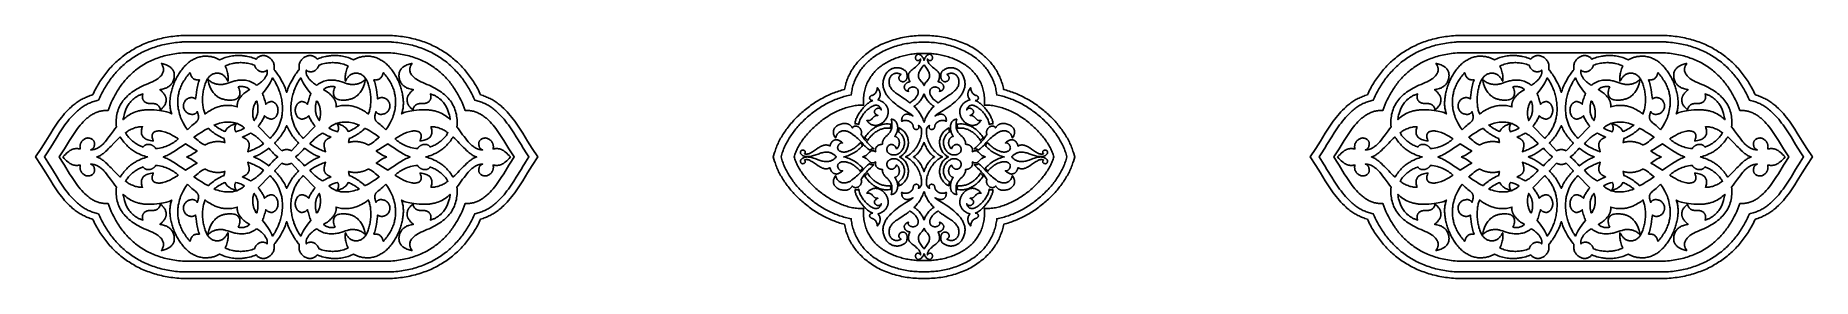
# Model space of a CAD drawing. Extents: x 1175 to 1336, y 620 to 642.
import ezdxf

# ---------------------------------------------------------------- set-up
doc = ezdxf.new("R2010")
doc.units = 0
doc.layers.add('LAYER_1', color=18, linetype='CONTINUOUS')

msp = doc.modelspace()

# ---------------------------------------------------------------- linework, layer by layer
at = {"layer": 'LAYER_1'}
for points in [[(1215.7, 636.45), (1215.63, 636.59), (1215.57, 636.73), (1215.5, 636.87), (1215.43, 637), (1215.35, 637.14), (1215.28, 637.27), (1215.2, 637.4), (1215.12, 637.53), (1215.04, 637.66), (1214.96, 637.79), (1214.88, 637.91), (1214.79, 638.04), (1214.7, 638.16), (1214.61, 638.28), (1214.52, 638.4), (1214.43, 638.52), (1214.33, 638.63), (1214.23, 638.75), (1214.13, 638.86), (1214.03, 638.97), (1213.93, 639.08), (1213.82, 639.19), (1213.72, 639.29), (1213.61, 639.4), (1213.5, 639.5), (1213.38, 639.6), (1213.27, 639.7), (1213.15, 639.79), (1213.04, 639.89), (1212.92, 639.98), (1212.79, 640.07), (1212.67, 640.16), (1212.55, 640.25), (1212.42, 640.33), (1212.29, 640.42), (1212.16, 640.5), (1212.02, 640.57), (1211.89, 640.65), (1211.75, 640.73), (1211.61, 640.8), (1211.47, 640.87), (1211.33, 640.93), (1211.19, 641), (1211.04, 641.06), (1210.89, 641.12), (1210.74, 641.18), (1210.59, 641.24), (1210.44, 641.29), (1210.28, 641.35), (1210.12, 641.4), (1209.97, 641.44), (1209.8, 641.49), (1209.64, 641.53), (1209.48, 641.57), (1209.31, 641.61), (1209.14, 641.64), (1208.97, 641.67), (1208.8, 641.7), (1208.63, 641.73), (1208.45, 641.75), (1208.27, 641.78), (1208.09, 641.79), (1207.91, 641.81), (1207.73, 641.82), (1207.65, 641.83), (1188.68, 641.83), (1188.61, 641.82), (1188.42, 641.81), (1188.24, 641.79), (1188.06, 641.78), (1187.88, 641.75), (1187.71, 641.73), (1187.53, 641.7), (1187.36, 641.67), (1187.19, 641.64), (1187.02, 641.61), (1186.86, 641.57), (1186.69, 641.53), (1186.53, 641.49), (1186.37, 641.44), (1186.21, 641.4), (1186.05, 641.35), (1185.9, 641.29), (1185.74, 641.24), (1185.59, 641.18), (1185.44, 641.12), (1185.29, 641.06), (1185.15, 641), (1185, 640.93), (1184.86, 640.87), (1184.72, 640.8), (1184.58, 640.73), (1184.44, 640.65), (1184.31, 640.57), (1184.18, 640.5), (1184.04, 640.42), (1183.92, 640.33), (1183.79, 640.25), (1183.66, 640.16), (1183.54, 640.07), (1183.42, 639.98), (1183.3, 639.89), (1183.18, 639.79), (1183.06, 639.7), (1182.95, 639.6), (1182.84, 639.5), (1182.73, 639.4), (1182.62, 639.29), (1182.51, 639.19), (1182.4, 639.08), (1182.3, 638.97), (1182.2, 638.86), (1182.1, 638.75), (1182, 638.63), (1181.91, 638.52), (1181.81, 638.4), (1181.72, 638.28), (1181.63, 638.16), (1181.54, 638.04), (1181.46, 637.91), (1181.37, 637.79), (1181.29, 637.66), (1181.21, 637.53), (1181.13, 637.4), (1181.06, 637.27), (1180.98, 637.14), (1180.91, 637), (1180.84, 636.87), (1180.77, 636.73), (1180.7, 636.59), (1180.63, 636.45), (1180.52, 636.42), (1180.41, 636.39), (1180.3, 636.35), (1180.2, 636.31), (1180.09, 636.26), (1179.99, 636.22), (1179.89, 636.17), (1179.79, 636.12), (1179.69, 636.07), (1179.59, 636.02), (1179.5, 635.96), (1179.4, 635.9), (1179.31, 635.84), (1179.22, 635.78), (1179.13, 635.72), (1179.05, 635.65), (1178.96, 635.59), (1178.87, 635.52), (1178.79, 635.45), (1178.71, 635.38), (1178.55, 635.23), (1178.39, 635.08), (1178.24, 634.92), (1178.1, 634.76), (1177.96, 634.59), (1177.82, 634.42), (1177.69, 634.25), (1177.56, 634.07), (1177.43, 633.9), (1177.31, 633.72), (1177.18, 633.54), (1177.07, 633.35), (1176.84, 632.99), (1176.4, 632.27), (1176.18, 631.93), (1175.97, 631.6), (1175.47, 630.83), (1175.97, 630.06), (1176.18, 629.73), (1176.4, 629.39), (1176.84, 628.67), (1177.07, 628.31), (1177.18, 628.12), (1177.31, 627.94), (1177.43, 627.76), (1177.56, 627.59), (1177.69, 627.41), (1177.82, 627.24), (1177.96, 627.07), (1178.1, 626.9), (1178.24, 626.74), (1178.39, 626.58), (1178.55, 626.43), (1178.71, 626.28), (1178.79, 626.21), (1178.87, 626.14), (1178.96, 626.07), (1179.05, 626), (1179.13, 625.94), (1179.22, 625.88), (1179.31, 625.81), (1179.4, 625.76), (1179.5, 625.7), (1179.59, 625.64), (1179.69, 625.59), (1179.79, 625.54), (1179.89, 625.49), (1179.99, 625.44), (1180.09, 625.39), (1180.2, 625.35), (1180.3, 625.31), (1180.41, 625.27), (1180.52, 625.24), (1180.63, 625.21), (1180.7, 625.07), (1180.77, 624.93), (1180.84, 624.79), (1180.91, 624.66), (1180.98, 624.52), (1181.06, 624.39), (1181.13, 624.26), (1181.21, 624.13), (1181.29, 624), (1181.37, 623.87), (1181.46, 623.75), (1181.54, 623.62), (1181.63, 623.5), (1181.72, 623.38), (1181.81, 623.26), (1181.91, 623.14), (1182, 623.03), (1182.1, 622.91), (1182.2, 622.8), (1182.3, 622.69), (1182.4, 622.58), (1182.51, 622.47), (1182.62, 622.37), (1182.73, 622.26), (1182.84, 622.16), (1182.95, 622.06), (1183.06, 621.96), (1183.18, 621.86), (1183.3, 621.77), (1183.42, 621.68), (1183.54, 621.59), (1183.66, 621.5), (1183.79, 621.41), (1183.92, 621.33), (1184.04, 621.24), (1184.18, 621.16), (1184.31, 621.09), (1184.44, 621.01), (1184.58, 620.93), (1184.72, 620.86), (1184.86, 620.79), (1185, 620.72), (1185.15, 620.66), (1185.29, 620.6), (1185.44, 620.53), (1185.59, 620.48), (1185.74, 620.42), (1185.9, 620.37), (1186.05, 620.31), (1186.21, 620.26), (1186.37, 620.22), (1186.53, 620.17), (1186.69, 620.13), (1186.86, 620.09), (1187.02, 620.05), (1187.19, 620.02), (1187.36, 619.99), (1187.53, 619.96), (1187.71, 619.93), (1187.88, 619.91), (1188.06, 619.88), (1188.24, 619.87), (1188.42, 619.85), (1188.61, 619.83), (1188.68, 619.83), (1207.65, 619.83), (1207.73, 619.83), (1207.91, 619.85), (1208.09, 619.87), (1208.27, 619.88), (1208.45, 619.91), (1208.63, 619.93), (1208.8, 619.96), (1208.97, 619.99), (1209.14, 620.02), (1209.31, 620.05), (1209.48, 620.09), (1209.64, 620.13), (1209.8, 620.17), (1209.97, 620.22), (1210.12, 620.26), (1210.28, 620.31), (1210.44, 620.37), (1210.59, 620.42), (1210.74, 620.48), (1210.89, 620.53), (1211.04, 620.6), (1211.19, 620.66), (1211.33, 620.72), (1211.47, 620.79), (1211.61, 620.86), (1211.75, 620.93), (1211.89, 621.01), (1212.02, 621.09), (1212.16, 621.16), (1212.29, 621.24), (1212.42, 621.33), (1212.55, 621.41), (1212.67, 621.5), (1212.79, 621.59), (1212.92, 621.68), (1213.04, 621.77), (1213.15, 621.86), (1213.27, 621.96), (1213.38, 622.06), (1213.5, 622.16), (1213.61, 622.26), (1213.72, 622.37), (1213.82, 622.47), (1213.93, 622.58), (1214.03, 622.69), (1214.13, 622.8), (1214.23, 622.91), (1214.33, 623.03), (1214.43, 623.14), (1214.52, 623.26), (1214.61, 623.38), (1214.7, 623.5), (1214.79, 623.62), (1214.88, 623.75), (1214.96, 623.87), (1215.04, 624), (1215.12, 624.13), (1215.2, 624.26), (1215.28, 624.39), (1215.35, 624.52), (1215.43, 624.66), (1215.5, 624.79), (1215.57, 624.93), (1215.63, 625.07), (1215.7, 625.21), (1215.81, 625.24), (1215.92, 625.27), (1216.03, 625.31), (1216.14, 625.35), (1216.24, 625.39), (1216.35, 625.44), (1216.45, 625.49), (1216.55, 625.54), (1216.65, 625.59), (1216.74, 625.64), (1216.84, 625.7), (1216.93, 625.76), (1217.02, 625.81), (1217.11, 625.88), (1217.2, 625.94), (1217.29, 626), (1217.37, 626.07), (1217.46, 626.14), (1217.54, 626.21), (1217.62, 626.28), (1217.78, 626.43), (1217.94, 626.58), (1218.09, 626.74), (1218.23, 626.9), (1218.38, 627.07), (1218.51, 627.24), (1218.65, 627.41), (1218.78, 627.59), (1218.9, 627.76), (1219.03, 627.94), (1219.15, 628.12), (1219.27, 628.31), (1219.5, 628.67), (1219.94, 629.39), (1220.15, 629.73), (1220.36, 630.06), (1220.86, 630.83), (1220.36, 631.6), (1220.15, 631.93), (1219.94, 632.27), (1219.5, 632.99), (1219.27, 633.35), (1219.15, 633.54), (1219.03, 633.72), (1218.9, 633.9), (1218.78, 634.07), (1218.65, 634.25), (1218.51, 634.42), (1218.38, 634.59), (1218.23, 634.76), (1218.09, 634.92), (1217.94, 635.08), (1217.78, 635.23), (1217.62, 635.38), (1217.54, 635.45), (1217.46, 635.52), (1217.37, 635.59), (1217.29, 635.65), (1217.2, 635.72), (1217.11, 635.78), (1217.02, 635.84), (1216.93, 635.9), (1216.84, 635.96), (1216.74, 636.02), (1216.65, 636.07), (1216.55, 636.12), (1216.45, 636.17), (1216.35, 636.22), (1216.24, 636.26), (1216.14, 636.31), (1216.03, 636.35), (1215.92, 636.39), (1215.81, 636.42)], [(1181.16, 625.7), (1181.22, 625.56), (1181.28, 625.43), (1181.34, 625.3), (1181.41, 625.17), (1181.47, 625.04), (1181.54, 624.91), (1181.61, 624.78), (1181.68, 624.66), (1181.75, 624.53), (1181.83, 624.41), (1181.9, 624.29), (1181.98, 624.17), (1182.06, 624.05), (1182.14, 623.93), (1182.22, 623.82), (1182.31, 623.7), (1182.4, 623.59), (1182.49, 623.48), (1182.58, 623.37), (1182.67, 623.26), (1182.76, 623.15), (1182.86, 623.05), (1182.96, 622.94), (1183.06, 622.84), (1183.16, 622.74), (1183.27, 622.64), (1183.37, 622.54), (1183.48, 622.45), (1183.59, 622.35), (1183.7, 622.26), (1183.82, 622.17), (1183.93, 622.09), (1184.05, 622), (1184.17, 621.92), (1184.29, 621.83), (1184.41, 621.75), (1184.54, 621.68), (1184.66, 621.6), (1184.79, 621.53), (1184.92, 621.45), (1185.06, 621.38), (1185.19, 621.32), (1185.33, 621.25), (1185.47, 621.19), (1185.61, 621.13), (1185.75, 621.07), (1185.9, 621.01), (1186.04, 620.96), (1186.19, 620.91), (1186.34, 620.86), (1186.49, 620.81), (1186.65, 620.76), (1186.81, 620.72), (1186.96, 620.68), (1187.13, 620.65), (1187.29, 620.61), (1187.45, 620.58), (1187.62, 620.55), (1187.79, 620.52), (1187.96, 620.5), (1188.13, 620.48), (1188.31, 620.46), (1188.48, 620.44), (1188.66, 620.43), (1188.71, 620.42), (1207.62, 620.42), (1207.67, 620.43), (1207.85, 620.44), (1208.03, 620.46), (1208.2, 620.48), (1208.37, 620.5), (1208.55, 620.52), (1208.71, 620.55), (1208.88, 620.58), (1209.05, 620.61), (1209.21, 620.65), (1209.37, 620.68), (1209.53, 620.72), (1209.68, 620.76), (1209.84, 620.81), (1209.99, 620.86), (1210.14, 620.91), (1210.29, 620.96), (1210.44, 621.01), (1210.58, 621.07), (1210.73, 621.13), (1210.87, 621.19), (1211, 621.25), (1211.14, 621.32), (1211.28, 621.38), (1211.41, 621.45), (1211.54, 621.53), (1211.67, 621.6), (1211.8, 621.68), (1211.92, 621.75), (1212.04, 621.83), (1212.17, 621.92), (1212.29, 622), (1212.4, 622.09), (1212.52, 622.17), (1212.63, 622.26), (1212.74, 622.35), (1212.85, 622.45), (1212.96, 622.54), (1213.07, 622.64), (1213.17, 622.74), (1213.27, 622.84), (1213.37, 622.94), (1213.47, 623.05), (1213.57, 623.15), (1213.66, 623.26), (1213.76, 623.37), (1213.85, 623.48), (1213.94, 623.59), (1214.02, 623.7), (1214.11, 623.82), (1214.19, 623.93), (1214.27, 624.05), (1214.35, 624.17), (1214.43, 624.29), (1214.51, 624.41), (1214.58, 624.53), (1214.65, 624.66), (1214.73, 624.78), (1214.79, 624.91), (1214.86, 625.04), (1214.93, 625.17), (1214.99, 625.3), (1215.05, 625.43), (1215.11, 625.56), (1215.17, 625.7), (1215.28, 625.72), (1215.39, 625.75), (1215.49, 625.77), (1215.6, 625.81), (1215.7, 625.84), (1215.8, 625.88), (1215.9, 625.92), (1216, 625.96), (1216.09, 626), (1216.19, 626.05), (1216.28, 626.1), (1216.38, 626.15), (1216.47, 626.21), (1216.55, 626.27), (1216.64, 626.32), (1216.73, 626.39), (1216.81, 626.45), (1216.9, 626.51), (1216.98, 626.58), (1217.06, 626.65), (1217.14, 626.72), (1217.22, 626.79), (1217.37, 626.94), (1217.52, 627.09), (1217.67, 627.25), (1217.81, 627.42), (1217.95, 627.58), (1218.08, 627.76), (1218.21, 627.93), (1218.33, 628.11), (1218.46, 628.28), (1218.58, 628.46), (1218.69, 628.64), (1218.92, 629), (1219.35, 629.7), (1219.55, 630.04), (1219.65, 630.2), (1219.75, 630.35), (1220.06, 630.83), (1219.75, 631.31), (1219.65, 631.46), (1219.55, 631.62), (1219.35, 631.96), (1218.92, 632.66), (1218.69, 633.02), (1218.58, 633.2), (1218.46, 633.37), (1218.33, 633.55), (1218.21, 633.73), (1218.08, 633.9), (1217.95, 634.07), (1217.81, 634.24), (1217.67, 634.41), (1217.52, 634.57), (1217.37, 634.72), (1217.22, 634.87), (1217.14, 634.94), (1217.06, 635.01), (1216.98, 635.08), (1216.9, 635.15), (1216.81, 635.21), (1216.73, 635.27), (1216.64, 635.34), (1216.55, 635.39), (1216.47, 635.45), (1216.38, 635.51), (1216.28, 635.56), (1216.19, 635.61), (1216.09, 635.66), (1216, 635.7), (1215.9, 635.74), (1215.8, 635.78), (1215.7, 635.82), (1215.6, 635.85), (1215.49, 635.89), (1215.39, 635.91), (1215.28, 635.94), (1215.17, 635.96), (1215.11, 636.1), (1215.05, 636.23), (1214.99, 636.36), (1214.93, 636.49), (1214.86, 636.62), (1214.79, 636.75), (1214.73, 636.88), (1214.65, 637), (1214.58, 637.13), (1214.51, 637.25), (1214.43, 637.37), (1214.35, 637.49), (1214.27, 637.61), (1214.19, 637.73), (1214.11, 637.84), (1214.02, 637.96), (1213.94, 638.07), (1213.85, 638.18), (1213.76, 638.29), (1213.66, 638.4), (1213.57, 638.51), (1213.47, 638.61), (1213.37, 638.72), (1213.27, 638.82), (1213.17, 638.92), (1213.07, 639.02), (1212.96, 639.12), (1212.85, 639.21), (1212.74, 639.31), (1212.63, 639.4), (1212.52, 639.49), (1212.4, 639.57), (1212.29, 639.66), (1212.17, 639.74), (1212.04, 639.83), (1211.92, 639.91), (1211.8, 639.98), (1211.67, 640.06), (1211.54, 640.13), (1211.41, 640.21), (1211.28, 640.28), (1211.14, 640.34), (1211, 640.41), (1210.87, 640.47), (1210.73, 640.53), (1210.58, 640.59), (1210.44, 640.65), (1210.29, 640.7), (1210.14, 640.75), (1209.99, 640.8), (1209.84, 640.85), (1209.68, 640.9), (1209.53, 640.94), (1209.37, 640.98), (1209.21, 641.01), (1209.05, 641.05), (1208.88, 641.08), (1208.71, 641.11), (1208.55, 641.14), (1208.37, 641.16), (1208.2, 641.18), (1208.03, 641.2), (1207.85, 641.22), (1207.67, 641.23), (1207.62, 641.24), (1188.71, 641.24), (1188.66, 641.23), (1188.48, 641.22), (1188.31, 641.2), (1188.13, 641.18), (1187.96, 641.16), (1187.79, 641.14), (1187.62, 641.11), (1187.45, 641.08), (1187.29, 641.05), (1187.13, 641.01), (1186.96, 640.98), (1186.81, 640.94), (1186.65, 640.9), (1186.49, 640.85), (1186.34, 640.8), (1186.19, 640.75), (1186.04, 640.7), (1185.9, 640.65), (1185.75, 640.59), (1185.61, 640.53), (1185.47, 640.47), (1185.33, 640.41), (1185.19, 640.34), (1185.06, 640.28), (1184.92, 640.21), (1184.79, 640.13), (1184.66, 640.06), (1184.54, 639.98), (1184.41, 639.91), (1184.29, 639.83), (1184.17, 639.74), (1184.05, 639.66), (1183.93, 639.57), (1183.82, 639.49), (1183.7, 639.4), (1183.59, 639.31), (1183.48, 639.21), (1183.37, 639.12), (1183.27, 639.02), (1183.16, 638.92), (1183.06, 638.82), (1182.96, 638.72), (1182.86, 638.61), (1182.76, 638.51), (1182.67, 638.4), (1182.58, 638.29), (1182.49, 638.18), (1182.4, 638.07), (1182.31, 637.96), (1182.22, 637.84), (1182.14, 637.73), (1182.06, 637.61), (1181.98, 637.49), (1181.9, 637.37), (1181.83, 637.25), (1181.75, 637.13), (1181.68, 637), (1181.61, 636.88), (1181.54, 636.75), (1181.47, 636.62), (1181.41, 636.49), (1181.34, 636.36), (1181.28, 636.23), (1181.22, 636.1), (1181.16, 635.96), (1181.05, 635.94), (1180.95, 635.91), (1180.84, 635.89), (1180.74, 635.85), (1180.63, 635.82), (1180.53, 635.78), (1180.43, 635.74), (1180.34, 635.7), (1180.24, 635.66), (1180.14, 635.61), (1180.05, 635.56), (1179.96, 635.51), (1179.87, 635.45), (1179.78, 635.39), (1179.69, 635.34), (1179.6, 635.27), (1179.52, 635.21), (1179.44, 635.15), (1179.35, 635.08), (1179.27, 635.01), (1179.19, 634.94), (1179.11, 634.87), (1178.96, 634.72), (1178.81, 634.57), (1178.67, 634.41), (1178.52, 634.24), (1178.39, 634.07), (1178.25, 633.9), (1178.13, 633.73), (1178, 633.55), (1177.88, 633.37), (1177.76, 633.2), (1177.64, 633.02), (1177.41, 632.66), (1176.99, 631.96), (1176.78, 631.62), (1176.68, 631.46), (1176.58, 631.31), (1176.27, 630.83), (1176.58, 630.35), (1176.68, 630.2), (1176.78, 630.04), (1176.99, 629.7), (1177.41, 629), (1177.64, 628.64), (1177.76, 628.46), (1177.88, 628.28), (1178, 628.11), (1178.13, 627.93), (1178.25, 627.76), (1178.39, 627.58), (1178.52, 627.42), (1178.67, 627.25), (1178.81, 627.09), (1178.96, 626.94), (1179.11, 626.79), (1179.19, 626.72), (1179.27, 626.65), (1179.35, 626.58), (1179.44, 626.51), (1179.52, 626.45), (1179.6, 626.39), (1179.69, 626.32), (1179.78, 626.27), (1179.87, 626.21), (1179.96, 626.15), (1180.05, 626.1), (1180.14, 626.05), (1180.24, 626), (1180.34, 625.96), (1180.43, 625.92), (1180.53, 625.88), (1180.63, 625.84), (1180.74, 625.81), (1180.84, 625.77), (1180.95, 625.75), (1181.05, 625.72)], [(1255.77, 641.83), (1255.59, 641.83), (1255.42, 641.82), (1255.24, 641.82), (1255.07, 641.81), (1254.89, 641.79), (1254.72, 641.78), (1254.54, 641.76), (1254.37, 641.73), (1254.2, 641.71), (1254.02, 641.68), (1253.85, 641.65), (1253.68, 641.61), (1253.51, 641.57), (1253.34, 641.53), (1253.17, 641.48), (1253.01, 641.43), (1252.84, 641.38), (1252.68, 641.33), (1252.52, 641.27), (1252.36, 641.2), (1252.2, 641.14), (1252.04, 641.07), (1251.88, 641), (1251.73, 640.92), (1251.58, 640.84), (1251.43, 640.76), (1251.28, 640.68), (1251.14, 640.59), (1251, 640.49), (1250.86, 640.4), (1250.72, 640.3), (1250.59, 640.2), (1250.49, 640.11), (1250.39, 640.03), (1250.29, 639.94), (1250.2, 639.86), (1250.11, 639.77), (1250.02, 639.68), (1249.93, 639.59), (1249.85, 639.5), (1249.76, 639.41), (1249.69, 639.31), (1249.61, 639.21), (1249.53, 639.12), (1249.46, 639.02), (1249.39, 638.92), (1249.33, 638.82), (1249.26, 638.72), (1249.2, 638.61), (1249.14, 638.51), (1249.09, 638.4), (1249.03, 638.3), (1248.98, 638.19), (1248.93, 638.08), (1248.88, 637.97), (1248.84, 637.86), (1248.8, 637.75), (1248.76, 637.64), (1248.72, 637.52), (1248.69, 637.41), (1248.66, 637.29), (1248.63, 637.18), (1248.6, 637.06), (1248.58, 636.94), (1248.45, 636.91), (1248.31, 636.87), (1248.18, 636.83), (1248.05, 636.79), (1247.91, 636.74), (1247.78, 636.7), (1247.65, 636.65), (1247.52, 636.6), (1247.39, 636.54), (1247.26, 636.49), (1247.13, 636.43), (1247, 636.37), (1246.87, 636.31), (1246.75, 636.24), (1246.62, 636.17), (1246.49, 636.1), (1246.37, 636.03), (1246.25, 635.96), (1246.12, 635.89), (1246, 635.81), (1245.88, 635.73), (1245.76, 635.65), (1245.64, 635.57), (1245.52, 635.49), (1245.41, 635.4), (1245.29, 635.32), (1245.18, 635.23), (1245.07, 635.14), (1244.95, 635.05), (1244.84, 634.95), (1244.74, 634.86), (1244.63, 634.76), (1244.52, 634.67), (1244.42, 634.57), (1244.32, 634.47), (1244.22, 634.37), (1244.12, 634.27), (1244.02, 634.17), (1243.93, 634.06), (1243.84, 633.96), (1243.74, 633.85), (1243.65, 633.75), (1243.57, 633.64), (1243.48, 633.53), (1243.4, 633.42), (1243.32, 633.31), (1243.24, 633.2), (1243.16, 633.09), (1243.09, 632.98), (1243.02, 632.86), (1242.95, 632.75), (1242.88, 632.64), (1242.81, 632.52), (1242.75, 632.41), (1242.69, 632.29), (1242.63, 632.18), (1242.58, 632.06), (1242.53, 631.95), (1242.48, 631.83), (1242.43, 631.71), (1242.39, 631.6), (1242.34, 631.48), (1242.31, 631.37), (1242.27, 631.25), (1242.15, 630.84), (1242.27, 630.43), (1242.31, 630.32), (1242.34, 630.2), (1242.39, 630.08), (1242.43, 629.97), (1242.48, 629.85), (1242.53, 629.74), (1242.58, 629.62), (1242.63, 629.5), (1242.69, 629.39), (1242.75, 629.27), (1242.81, 629.16), (1242.88, 629.05), (1242.95, 628.93), (1243.02, 628.82), (1243.09, 628.71), (1243.16, 628.59), (1243.24, 628.48), (1243.32, 628.37), (1243.4, 628.26), (1243.48, 628.15), (1243.57, 628.05), (1243.65, 627.94), (1243.74, 627.83), (1243.83, 627.73), (1243.93, 627.62), (1244.02, 627.52), (1244.12, 627.42), (1244.22, 627.31), (1244.32, 627.21), (1244.42, 627.11), (1244.52, 627.02), (1244.63, 626.92), (1244.73, 626.82), (1244.84, 626.73), (1244.95, 626.64), (1245.06, 626.55), (1245.18, 626.46), (1245.29, 626.37), (1245.4, 626.28), (1245.52, 626.2), (1245.64, 626.11), (1245.76, 626.03), (1245.88, 625.95), (1246, 625.87), (1246.12, 625.8), (1246.24, 625.72), (1246.37, 625.65), (1246.49, 625.58), (1246.62, 625.51), (1246.74, 625.44), (1246.87, 625.38), (1247, 625.32), (1247.13, 625.26), (1247.26, 625.2), (1247.39, 625.14), (1247.52, 625.09), (1247.65, 625.04), (1247.78, 624.99), (1247.91, 624.94), (1248.04, 624.9), (1248.17, 624.85), (1248.31, 624.81), (1248.44, 624.78), (1248.57, 624.74), (1248.6, 624.62), (1248.63, 624.49), (1248.66, 624.37), (1248.69, 624.25), (1248.72, 624.13), (1248.76, 624.01), (1248.8, 623.89), (1248.85, 623.77), (1248.89, 623.66), (1248.94, 623.54), (1248.99, 623.43), (1249.05, 623.31), (1249.11, 623.2), (1249.17, 623.09), (1249.23, 622.98), (1249.3, 622.87), (1249.36, 622.77), (1249.44, 622.66), (1249.51, 622.56), (1249.59, 622.45), (1249.67, 622.35), (1249.75, 622.25), (1249.83, 622.15), (1249.92, 622.06), (1250.01, 621.96), (1250.11, 621.87), (1250.2, 621.77), (1250.3, 621.68), (1250.4, 621.59), (1250.51, 621.51), (1250.62, 621.42), (1250.73, 621.34), (1250.86, 621.24), (1250.99, 621.15), (1251.13, 621.06), (1251.27, 620.97), (1251.41, 620.89), (1251.55, 620.81), (1251.7, 620.73), (1251.85, 620.66), (1252, 620.59), (1252.15, 620.52), (1252.3, 620.46), (1252.46, 620.4), (1252.61, 620.34), (1252.77, 620.28), (1252.93, 620.23), (1253.09, 620.18), (1253.25, 620.14), (1253.42, 620.1), (1253.58, 620.06), (1253.75, 620.02), (1253.91, 619.99), (1254.08, 619.96), (1254.25, 619.93), (1254.42, 619.91), (1254.58, 619.89), (1254.75, 619.87), (1254.92, 619.86), (1255.09, 619.85), (1255.26, 619.84), (1255.43, 619.83), (1255.6, 619.83), (1255.77, 619.83), (1255.94, 619.83), (1256.11, 619.83), (1256.28, 619.84), (1256.45, 619.85), (1256.62, 619.86), (1256.79, 619.87), (1256.96, 619.89), (1257.12, 619.91), (1257.29, 619.93), (1257.46, 619.96), (1257.63, 619.99), (1257.79, 620.02), (1257.96, 620.06), (1258.12, 620.1), (1258.28, 620.14), (1258.45, 620.18), (1258.61, 620.23), (1258.77, 620.28), (1258.92, 620.34), (1259.08, 620.4), (1259.24, 620.46), (1259.39, 620.52), (1259.54, 620.59), (1259.69, 620.66), (1259.84, 620.73), (1259.99, 620.81), (1260.13, 620.89), (1260.27, 620.97), (1260.41, 621.06), (1260.55, 621.15), (1260.68, 621.24), (1260.81, 621.34), (1260.92, 621.42), (1261.03, 621.51), (1261.14, 621.59), (1261.24, 621.68), (1261.34, 621.77), (1261.43, 621.87), (1261.53, 621.96), (1261.62, 622.06), (1261.71, 622.15), (1261.79, 622.25), (1261.87, 622.35), (1261.95, 622.45), (1262.03, 622.56), (1262.1, 622.66), (1262.18, 622.77), (1262.24, 622.87), (1262.31, 622.98), (1262.37, 623.09), (1262.43, 623.2), (1262.49, 623.31), (1262.55, 623.43), (1262.6, 623.54), (1262.65, 623.66), (1262.69, 623.77), (1262.74, 623.89), (1262.78, 624.01), (1262.82, 624.13), (1262.85, 624.25), (1262.88, 624.37), (1262.91, 624.49), (1262.94, 624.62), (1262.97, 624.74), (1263.1, 624.78), (1263.23, 624.81), (1263.36, 624.85), (1263.5, 624.9), (1263.63, 624.94), (1263.76, 624.99), (1263.89, 625.04), (1264.02, 625.09), (1264.15, 625.14), (1264.28, 625.2), (1264.41, 625.26), (1264.54, 625.32), (1264.67, 625.38), (1264.8, 625.44), (1264.92, 625.51), (1265.05, 625.58), (1265.17, 625.65), (1265.3, 625.72), (1265.42, 625.8), (1265.54, 625.87), (1265.66, 625.95), (1265.78, 626.03), (1265.9, 626.11), (1266.02, 626.2), (1266.14, 626.28), (1266.25, 626.37), (1266.36, 626.46), (1266.48, 626.55), (1266.59, 626.64), (1266.7, 626.73), (1266.81, 626.82), (1266.91, 626.92), (1267.02, 627.02), (1267.12, 627.11), (1267.22, 627.21), (1267.32, 627.31), (1267.42, 627.42), (1267.52, 627.52), (1267.61, 627.62), (1267.71, 627.73), (1267.8, 627.83), (1267.89, 627.94), (1267.97, 628.05), (1268.06, 628.15), (1268.14, 628.26), (1268.22, 628.37), (1268.3, 628.48), (1268.38, 628.59), (1268.45, 628.71), (1268.52, 628.82), (1268.59, 628.93), (1268.66, 629.05), (1268.73, 629.16), (1268.79, 629.27), (1268.85, 629.39), (1268.91, 629.5), (1268.96, 629.62), (1269.01, 629.74), (1269.06, 629.85), (1269.11, 629.97), (1269.15, 630.08), (1269.19, 630.2), (1269.23, 630.32), (1269.27, 630.43), (1269.39, 630.84), (1269.27, 631.25), (1269.23, 631.37), (1269.19, 631.48), (1269.15, 631.6), (1269.11, 631.71), (1269.06, 631.83), (1269.01, 631.95), (1268.96, 632.06), (1268.91, 632.18), (1268.85, 632.29), (1268.79, 632.41), (1268.73, 632.52), (1268.66, 632.64), (1268.59, 632.75), (1268.52, 632.86), (1268.45, 632.98), (1268.38, 633.09), (1268.3, 633.2), (1268.22, 633.31), (1268.14, 633.42), (1268.06, 633.53), (1267.97, 633.64), (1267.88, 633.75), (1267.8, 633.85), (1267.7, 633.96), (1267.61, 634.06), (1267.52, 634.17), (1267.42, 634.27), (1267.32, 634.37), (1267.22, 634.47), (1267.12, 634.57), (1267.02, 634.67), (1266.91, 634.76), (1266.8, 634.86), (1266.69, 634.95), (1266.59, 635.05), (1266.47, 635.14), (1266.36, 635.23), (1266.25, 635.32), (1266.13, 635.4), (1266.02, 635.49), (1265.9, 635.57), (1265.78, 635.65), (1265.66, 635.73), (1265.54, 635.81), (1265.42, 635.89), (1265.29, 635.96), (1265.17, 636.03), (1265.05, 636.1), (1264.92, 636.17), (1264.79, 636.24), (1264.67, 636.31), (1264.54, 636.37), (1264.41, 636.43), (1264.28, 636.49), (1264.15, 636.54), (1264.02, 636.6), (1263.89, 636.65), (1263.76, 636.7), (1263.62, 636.74), (1263.49, 636.79), (1263.36, 636.83), (1263.23, 636.87), (1263.09, 636.91), (1262.96, 636.94), (1262.94, 637.06), (1262.91, 637.18), (1262.88, 637.29), (1262.85, 637.41), (1262.82, 637.52), (1262.78, 637.64), (1262.74, 637.75), (1262.7, 637.86), (1262.66, 637.97), (1262.61, 638.08), (1262.56, 638.19), (1262.51, 638.3), (1262.45, 638.4), (1262.4, 638.51), (1262.34, 638.61), (1262.28, 638.72), (1262.21, 638.82), (1262.15, 638.92), (1262.08, 639.02), (1262.01, 639.12), (1261.93, 639.21), (1261.85, 639.31), (1261.77, 639.41), (1261.69, 639.5), (1261.61, 639.59), (1261.52, 639.68), (1261.43, 639.77), (1261.34, 639.86), (1261.25, 639.94), (1261.15, 640.03), (1261.05, 640.11), (1260.95, 640.2), (1260.82, 640.3), (1260.68, 640.4), (1260.54, 640.49), (1260.4, 640.59), (1260.26, 640.68), (1260.11, 640.76), (1259.96, 640.84), (1259.81, 640.92), (1259.66, 641), (1259.5, 641.07), (1259.34, 641.14), (1259.18, 641.2), (1259.02, 641.27), (1258.86, 641.33), (1258.7, 641.38), (1258.53, 641.43), (1258.36, 641.48), (1258.2, 641.53), (1258.03, 641.57), (1257.86, 641.61), (1257.69, 641.65), (1257.51, 641.68), (1257.34, 641.71), (1257.17, 641.73), (1256.99, 641.76), (1256.82, 641.78), (1256.65, 641.79), (1256.47, 641.81), (1256.3, 641.82), (1256.12, 641.82), (1255.94, 641.83)], [(1255.77, 620.44), (1255.62, 620.44), (1255.46, 620.44), (1255.31, 620.44), (1255.15, 620.45), (1255, 620.46), (1254.84, 620.47), (1254.69, 620.49), (1254.53, 620.51), (1254.38, 620.53), (1254.23, 620.55), (1254.08, 620.58), (1253.92, 620.61), (1253.77, 620.64), (1253.62, 620.68), (1253.47, 620.71), (1253.33, 620.76), (1253.18, 620.8), (1253.03, 620.85), (1252.89, 620.89), (1252.75, 620.95), (1252.6, 621), (1252.46, 621.06), (1252.32, 621.12), (1252.19, 621.18), (1252.05, 621.25), (1251.92, 621.32), (1251.79, 621.39), (1251.66, 621.47), (1251.53, 621.55), (1251.41, 621.63), (1251.28, 621.71), (1251.16, 621.8), (1251.05, 621.89), (1250.94, 621.97), (1250.84, 622.06), (1250.74, 622.15), (1250.64, 622.24), (1250.55, 622.34), (1250.45, 622.43), (1250.37, 622.53), (1250.28, 622.63), (1250.2, 622.73), (1250.12, 622.83), (1250.05, 622.93), (1249.97, 623.04), (1249.91, 623.14), (1249.84, 623.25), (1249.78, 623.36), (1249.72, 623.47), (1249.66, 623.58), (1249.61, 623.69), (1249.56, 623.8), (1249.51, 623.92), (1249.47, 624.03), (1249.42, 624.15), (1249.39, 624.26), (1249.35, 624.38), (1249.32, 624.5), (1249.29, 624.62), (1249.26, 624.74), (1249.24, 624.86), (1249.22, 624.99), (1249.2, 625.11), (1249.19, 625.24), (1249.06, 625.26), (1248.92, 625.29), (1248.79, 625.32), (1248.66, 625.35), (1248.53, 625.39), (1248.4, 625.43), (1248.27, 625.47), (1248.14, 625.51), (1248.01, 625.56), (1247.88, 625.61), (1247.75, 625.66), (1247.62, 625.71), (1247.49, 625.77), (1247.36, 625.83), (1247.24, 625.89), (1247.11, 625.95), (1246.99, 626.02), (1246.86, 626.08), (1246.74, 626.15), (1246.62, 626.22), (1246.5, 626.3), (1246.38, 626.37), (1246.26, 626.45), (1246.14, 626.53), (1246.03, 626.61), (1245.91, 626.69), (1245.8, 626.78), (1245.69, 626.86), (1245.58, 626.95), (1245.47, 627.04), (1245.36, 627.13), (1245.25, 627.22), (1245.15, 627.31), (1245.05, 627.41), (1244.94, 627.5), (1244.84, 627.6), (1244.75, 627.7), (1244.65, 627.8), (1244.56, 627.9), (1244.46, 628), (1244.37, 628.1), (1244.28, 628.2), (1244.2, 628.31), (1244.11, 628.41), (1244.03, 628.52), (1243.95, 628.62), (1243.87, 628.73), (1243.8, 628.84), (1243.72, 628.94), (1243.65, 629.05), (1243.58, 629.16), (1243.52, 629.27), (1243.45, 629.38), (1243.39, 629.49), (1243.33, 629.6), (1243.28, 629.71), (1243.22, 629.82), (1243.17, 629.93), (1243.13, 630.04), (1243.08, 630.15), (1243.04, 630.26), (1243, 630.37), (1242.96, 630.48), (1242.93, 630.59), (1242.86, 630.84), (1242.93, 631.1), (1242.96, 631.21), (1243, 631.32), (1243.04, 631.42), (1243.08, 631.54), (1243.13, 631.65), (1243.17, 631.76), (1243.22, 631.87), (1243.28, 631.98), (1243.33, 632.09), (1243.39, 632.2), (1243.45, 632.3), (1243.52, 632.41), (1243.58, 632.52), (1243.65, 632.63), (1243.72, 632.74), (1243.8, 632.85), (1243.87, 632.95), (1243.95, 633.06), (1244.03, 633.17), (1244.11, 633.27), (1244.2, 633.38), (1244.28, 633.48), (1244.37, 633.58), (1244.46, 633.68), (1244.56, 633.79), (1244.65, 633.89), (1244.75, 633.98), (1244.85, 634.08), (1244.94, 634.18), (1245.05, 634.28), (1245.15, 634.37), (1245.25, 634.46), (1245.36, 634.55), (1245.47, 634.64), (1245.58, 634.73), (1245.69, 634.82), (1245.8, 634.91), (1245.91, 634.99), (1246.03, 635.07), (1246.15, 635.15), (1246.26, 635.23), (1246.38, 635.31), (1246.5, 635.39), (1246.62, 635.46), (1246.74, 635.53), (1246.87, 635.6), (1246.99, 635.67), (1247.11, 635.73), (1247.24, 635.8), (1247.37, 635.86), (1247.49, 635.91), (1247.62, 635.97), (1247.75, 636.03), (1247.88, 636.08), (1248.01, 636.13), (1248.14, 636.17), (1248.27, 636.22), (1248.4, 636.26), (1248.53, 636.3), (1248.66, 636.33), (1248.79, 636.37), (1248.93, 636.4), (1249.06, 636.42), (1249.19, 636.45), (1249.21, 636.57), (1249.22, 636.68), (1249.24, 636.8), (1249.27, 636.92), (1249.29, 637.03), (1249.32, 637.15), (1249.35, 637.26), (1249.38, 637.37), (1249.42, 637.48), (1249.46, 637.59), (1249.5, 637.7), (1249.54, 637.81), (1249.59, 637.92), (1249.64, 638.03), (1249.69, 638.13), (1249.75, 638.24), (1249.81, 638.34), (1249.87, 638.44), (1249.94, 638.54), (1250, 638.65), (1250.07, 638.74), (1250.15, 638.84), (1250.22, 638.94), (1250.3, 639.03), (1250.38, 639.13), (1250.47, 639.22), (1250.56, 639.31), (1250.65, 639.4), (1250.74, 639.49), (1250.84, 639.57), (1250.94, 639.66), (1251.04, 639.74), (1251.16, 639.84), (1251.29, 639.93), (1251.41, 640.01), (1251.54, 640.1), (1251.68, 640.18), (1251.81, 640.26), (1251.94, 640.33), (1252.08, 640.4), (1252.22, 640.47), (1252.36, 640.54), (1252.51, 640.6), (1252.65, 640.66), (1252.8, 640.72), (1252.95, 640.77), (1253.1, 640.82), (1253.25, 640.87), (1253.4, 640.91), (1253.56, 640.95), (1253.71, 640.99), (1253.87, 641.03), (1254.02, 641.06), (1254.18, 641.09), (1254.34, 641.11), (1254.49, 641.14), (1254.65, 641.16), (1254.81, 641.18), (1254.97, 641.19), (1255.13, 641.2), (1255.29, 641.21), (1255.45, 641.22), (1255.61, 641.22), (1255.77, 641.22), (1255.93, 641.22), (1256.09, 641.22), (1256.25, 641.21), (1256.41, 641.2), (1256.57, 641.19), (1256.73, 641.18), (1256.89, 641.16), (1257.04, 641.14), (1257.2, 641.11), (1257.36, 641.09), (1257.52, 641.06), (1257.67, 641.03), (1257.83, 640.99), (1257.98, 640.95), (1258.14, 640.91), (1258.29, 640.87), (1258.44, 640.82), (1258.59, 640.77), (1258.74, 640.72), (1258.89, 640.66), (1259.03, 640.6), (1259.17, 640.54), (1259.32, 640.47), (1259.46, 640.4), (1259.59, 640.33), (1259.73, 640.26), (1259.86, 640.18), (1260, 640.1), (1260.12, 640.01), (1260.25, 639.93), (1260.38, 639.84), (1260.5, 639.74), (1260.6, 639.66), (1260.7, 639.57), (1260.8, 639.49), (1260.89, 639.4), (1260.98, 639.31), (1261.07, 639.22), (1261.16, 639.13), (1261.24, 639.03), (1261.32, 638.94), (1261.39, 638.84), (1261.47, 638.74), (1261.54, 638.65), (1261.6, 638.54), (1261.67, 638.44), (1261.73, 638.34), (1261.79, 638.24), (1261.84, 638.13), (1261.9, 638.03), (1261.95, 637.92), (1262, 637.81), (1262.04, 637.7), (1262.08, 637.59), (1262.12, 637.48), (1262.16, 637.37), (1262.19, 637.26), (1262.22, 637.15), (1262.25, 637.03), (1262.27, 636.92), (1262.3, 636.8), (1262.32, 636.68), (1262.33, 636.57), (1262.35, 636.45), (1262.48, 636.42), (1262.61, 636.4), (1262.74, 636.37), (1262.88, 636.33), (1263.01, 636.3), (1263.14, 636.26), (1263.27, 636.22), (1263.4, 636.17), (1263.53, 636.13), (1263.66, 636.08), (1263.79, 636.03), (1263.92, 635.97), (1264.05, 635.91), (1264.17, 635.86), (1264.3, 635.8), (1264.42, 635.73), (1264.55, 635.67), (1264.67, 635.6), (1264.8, 635.53), (1264.92, 635.46), (1265.04, 635.39), (1265.16, 635.31), (1265.28, 635.23), (1265.39, 635.15), (1265.51, 635.07), (1265.62, 634.99), (1265.74, 634.91), (1265.85, 634.82), (1265.96, 634.73), (1266.07, 634.64), (1266.18, 634.55), (1266.29, 634.46), (1266.39, 634.37), (1266.49, 634.28), (1266.59, 634.18), (1266.69, 634.08), (1266.79, 633.98), (1266.89, 633.89), (1266.98, 633.79), (1267.08, 633.68), (1267.17, 633.58), (1267.25, 633.48), (1267.34, 633.38), (1267.43, 633.27), (1267.51, 633.17), (1267.59, 633.06), (1267.67, 632.95), (1267.74, 632.85), (1267.82, 632.74), (1267.89, 632.63), (1267.96, 632.52), (1268.02, 632.41), (1268.09, 632.3), (1268.15, 632.2), (1268.21, 632.09), (1268.26, 631.98), (1268.31, 631.87), (1268.37, 631.76), (1268.41, 631.65), (1268.46, 631.54), (1268.5, 631.42), (1268.54, 631.32), (1268.58, 631.21), (1268.61, 631.1), (1268.68, 630.84), (1268.61, 630.59), (1268.58, 630.48), (1268.54, 630.37), (1268.5, 630.26), (1268.46, 630.15), (1268.41, 630.04), (1268.37, 629.93), (1268.31, 629.82), (1268.26, 629.71), (1268.21, 629.6), (1268.15, 629.49), (1268.09, 629.38), (1268.02, 629.27), (1267.96, 629.16), (1267.89, 629.05), (1267.82, 628.94), (1267.74, 628.84), (1267.67, 628.73), (1267.59, 628.62), (1267.51, 628.52), (1267.43, 628.41), (1267.34, 628.31), (1267.26, 628.2), (1267.17, 628.1), (1267.08, 628), (1266.98, 627.9), (1266.89, 627.8), (1266.79, 627.7), (1266.7, 627.6), (1266.6, 627.5), (1266.49, 627.41), (1266.39, 627.31), (1266.29, 627.22), (1266.18, 627.13), (1266.07, 627.04), (1265.96, 626.95), (1265.85, 626.86), (1265.74, 626.78), (1265.63, 626.69), (1265.51, 626.61), (1265.4, 626.53), (1265.28, 626.45), (1265.16, 626.37), (1265.04, 626.3), (1264.92, 626.22), (1264.8, 626.15), (1264.67, 626.08), (1264.55, 626.02), (1264.43, 625.95), (1264.3, 625.89), (1264.18, 625.83), (1264.05, 625.77), (1263.92, 625.71), (1263.79, 625.66), (1263.66, 625.61), (1263.53, 625.56), (1263.4, 625.51), (1263.27, 625.47), (1263.14, 625.43), (1263.01, 625.39), (1262.88, 625.35), (1262.75, 625.32), (1262.62, 625.29), (1262.48, 625.26), (1262.35, 625.24), (1262.34, 625.11), (1262.32, 624.99), (1262.3, 624.86), (1262.27, 624.74), (1262.25, 624.62), (1262.22, 624.5), (1262.19, 624.38), (1262.15, 624.26), (1262.11, 624.15), (1262.07, 624.03), (1262.03, 623.92), (1261.98, 623.8), (1261.93, 623.69), (1261.88, 623.58), (1261.82, 623.47), (1261.76, 623.36), (1261.7, 623.25), (1261.63, 623.14), (1261.57, 623.04), (1261.49, 622.93), (1261.42, 622.83), (1261.34, 622.73), (1261.26, 622.63), (1261.17, 622.53), (1261.08, 622.43), (1260.99, 622.34), (1260.9, 622.24), (1260.8, 622.15), (1260.7, 622.06), (1260.6, 621.97), (1260.49, 621.89), (1260.38, 621.8), (1260.26, 621.71), (1260.13, 621.63), (1260.01, 621.55), (1259.88, 621.47), (1259.75, 621.39), (1259.62, 621.32), (1259.49, 621.25), (1259.35, 621.18), (1259.21, 621.12), (1259.08, 621.06), (1258.94, 621), (1258.79, 620.95), (1258.65, 620.89), (1258.51, 620.85), (1258.36, 620.8), (1258.21, 620.76), (1258.07, 620.71), (1257.92, 620.68), (1257.77, 620.64), (1257.62, 620.61), (1257.46, 620.58), (1257.31, 620.55), (1257.16, 620.53), (1257.01, 620.51), (1256.85, 620.49), (1256.7, 620.47), (1256.54, 620.46), (1256.39, 620.45), (1256.23, 620.44), (1256.08, 620.44), (1255.92, 620.44)], [(1295.84, 636.45), (1295.91, 636.59), (1295.97, 636.73), (1296.04, 636.87), (1296.11, 637), (1296.19, 637.14), (1296.26, 637.27), (1296.34, 637.4), (1296.42, 637.53), (1296.5, 637.66), (1296.58, 637.79), (1296.66, 637.91), (1296.75, 638.04), (1296.84, 638.16), (1296.93, 638.28), (1297.02, 638.4), (1297.11, 638.52), (1297.21, 638.63), (1297.31, 638.75), (1297.41, 638.86), (1297.51, 638.97), (1297.61, 639.08), (1297.72, 639.19), (1297.82, 639.29), (1297.93, 639.4), (1298.04, 639.5), (1298.15, 639.6), (1298.27, 639.7), (1298.38, 639.79), (1298.5, 639.89), (1298.62, 639.98), (1298.74, 640.07), (1298.87, 640.16), (1298.99, 640.25), (1299.12, 640.33), (1299.25, 640.42), (1299.38, 640.5), (1299.52, 640.57), (1299.65, 640.65), (1299.79, 640.73), (1299.93, 640.8), (1300.07, 640.87), (1300.21, 640.93), (1300.35, 641), (1300.5, 641.06), (1300.65, 641.12), (1300.8, 641.18), (1300.95, 641.24), (1301.1, 641.29), (1301.26, 641.35), (1301.41, 641.4), (1301.57, 641.44), (1301.73, 641.49), (1301.9, 641.53), (1302.06, 641.57), (1302.23, 641.61), (1302.4, 641.64), (1302.57, 641.67), (1302.74, 641.7), (1302.91, 641.73), (1303.09, 641.75), (1303.27, 641.78), (1303.45, 641.79), (1303.63, 641.81), (1303.81, 641.82), (1303.89, 641.83), (1322.86, 641.83), (1322.93, 641.82), (1323.12, 641.81), (1323.3, 641.79), (1323.48, 641.78), (1323.66, 641.75), (1323.83, 641.73), (1324.01, 641.7), (1324.18, 641.67), (1324.35, 641.64), (1324.52, 641.61), (1324.68, 641.57), (1324.85, 641.53), (1325.01, 641.49), (1325.17, 641.44), (1325.33, 641.4), (1325.49, 641.35), (1325.64, 641.29), (1325.8, 641.24), (1325.95, 641.18), (1326.1, 641.12), (1326.25, 641.06), (1326.39, 641), (1326.54, 640.93), (1326.68, 640.87), (1326.82, 640.8), (1326.96, 640.73), (1327.1, 640.65), (1327.23, 640.57), (1327.36, 640.5), (1327.49, 640.42), (1327.62, 640.33), (1327.75, 640.25), (1327.88, 640.16), (1328, 640.07), (1328.12, 639.98), (1328.24, 639.89), (1328.36, 639.79), (1328.48, 639.7), (1328.59, 639.6), (1328.7, 639.5), (1328.81, 639.4), (1328.92, 639.29), (1329.03, 639.19), (1329.13, 639.08), (1329.24, 638.97), (1329.34, 638.86), (1329.44, 638.75), (1329.54, 638.63), (1329.63, 638.52), (1329.72, 638.4), (1329.82, 638.28), (1329.91, 638.16), (1329.99, 638.04), (1330.08, 637.91), (1330.17, 637.79), (1330.25, 637.66), (1330.33, 637.53), (1330.41, 637.4), (1330.48, 637.27), (1330.56, 637.14), (1330.63, 637), (1330.7, 636.87), (1330.77, 636.73), (1330.84, 636.59), (1330.91, 636.45), (1331.02, 636.42), (1331.13, 636.39), (1331.24, 636.35), (1331.34, 636.31), (1331.45, 636.26), (1331.55, 636.22), (1331.65, 636.17), (1331.75, 636.12), (1331.85, 636.07), (1331.95, 636.02), (1332.04, 635.96), (1332.14, 635.9), (1332.23, 635.84), (1332.32, 635.78), (1332.41, 635.72), (1332.49, 635.65), (1332.58, 635.59), (1332.66, 635.52), (1332.75, 635.45), (1332.83, 635.38), (1332.99, 635.23), (1333.14, 635.08), (1333.29, 634.92), (1333.44, 634.76), (1333.58, 634.59), (1333.72, 634.42), (1333.85, 634.25), (1333.98, 634.07), (1334.11, 633.9), (1334.23, 633.72), (1334.35, 633.54), (1334.47, 633.35), (1334.7, 632.99), (1335.14, 632.27), (1335.36, 631.93), (1335.57, 631.6), (1336.07, 630.83), (1335.57, 630.06), (1335.36, 629.73), (1335.14, 629.39), (1334.7, 628.67), (1334.47, 628.31), (1334.35, 628.12), (1334.23, 627.94), (1334.11, 627.76), (1333.98, 627.59), (1333.85, 627.41), (1333.72, 627.24), (1333.58, 627.07), (1333.44, 626.9), (1333.29, 626.74), (1333.14, 626.58), (1332.99, 626.43), (1332.83, 626.28), (1332.75, 626.21), (1332.66, 626.14), (1332.58, 626.07), (1332.49, 626), (1332.41, 625.94), (1332.32, 625.88), (1332.23, 625.81), (1332.14, 625.76), (1332.04, 625.7), (1331.95, 625.64), (1331.85, 625.59), (1331.75, 625.54), (1331.65, 625.49), (1331.55, 625.44), (1331.45, 625.39), (1331.34, 625.35), (1331.24, 625.31), (1331.13, 625.27), (1331.02, 625.24), (1330.91, 625.21), (1330.84, 625.07), (1330.77, 624.93), (1330.7, 624.79), (1330.63, 624.66), (1330.56, 624.52), (1330.48, 624.39), (1330.41, 624.26), (1330.33, 624.13), (1330.25, 624), (1330.17, 623.87), (1330.08, 623.75), (1329.99, 623.62), (1329.91, 623.5), (1329.82, 623.38), (1329.72, 623.26), (1329.63, 623.14), (1329.54, 623.03), (1329.44, 622.91), (1329.34, 622.8), (1329.24, 622.69), (1329.13, 622.58), (1329.03, 622.47), (1328.92, 622.37), (1328.81, 622.26), (1328.7, 622.16), (1328.59, 622.06), (1328.48, 621.96), (1328.36, 621.86), (1328.24, 621.77), (1328.12, 621.68), (1328, 621.59), (1327.88, 621.5), (1327.75, 621.41), (1327.62, 621.33), (1327.49, 621.24), (1327.36, 621.16), (1327.23, 621.09), (1327.1, 621.01), (1326.96, 620.93), (1326.82, 620.86), (1326.68, 620.79), (1326.54, 620.72), (1326.39, 620.66), (1326.25, 620.6), (1326.1, 620.53), (1325.95, 620.48), (1325.8, 620.42), (1325.64, 620.37), (1325.49, 620.31), (1325.33, 620.26), (1325.17, 620.22), (1325.01, 620.17), (1324.85, 620.13), (1324.68, 620.09), (1324.52, 620.05), (1324.35, 620.02), (1324.18, 619.99), (1324.01, 619.96), (1323.83, 619.93), (1323.66, 619.91), (1323.48, 619.88), (1323.3, 619.87), (1323.12, 619.85), (1322.93, 619.83), (1322.86, 619.83), (1303.89, 619.83), (1303.81, 619.83), (1303.63, 619.85), (1303.45, 619.87), (1303.27, 619.88), (1303.09, 619.91), (1302.91, 619.93), (1302.74, 619.96), (1302.57, 619.99), (1302.4, 620.02), (1302.23, 620.05), (1302.06, 620.09), (1301.9, 620.13), (1301.73, 620.17), (1301.57, 620.22), (1301.41, 620.26), (1301.26, 620.31), (1301.1, 620.37), (1300.95, 620.42), (1300.8, 620.48), (1300.65, 620.53), (1300.5, 620.6), (1300.35, 620.66), (1300.21, 620.72), (1300.07, 620.79), (1299.93, 620.86), (1299.79, 620.93), (1299.65, 621.01), (1299.52, 621.09), (1299.38, 621.16), (1299.25, 621.24), (1299.12, 621.33), (1298.99, 621.41), (1298.87, 621.5), (1298.74, 621.59), (1298.62, 621.68), (1298.5, 621.77), (1298.38, 621.86), (1298.27, 621.96), (1298.15, 622.06), (1298.04, 622.16), (1297.93, 622.26), (1297.82, 622.37), (1297.72, 622.47), (1297.61, 622.58), (1297.51, 622.69), (1297.41, 622.8), (1297.31, 622.91), (1297.21, 623.03), (1297.11, 623.14), (1297.02, 623.26), (1296.93, 623.38), (1296.84, 623.5), (1296.75, 623.62), (1296.66, 623.75), (1296.58, 623.87), (1296.5, 624), (1296.42, 624.13), (1296.34, 624.26), (1296.26, 624.39), (1296.19, 624.52), (1296.11, 624.66), (1296.04, 624.79), (1295.97, 624.93), (1295.91, 625.07), (1295.84, 625.21), (1295.73, 625.24), (1295.62, 625.27), (1295.51, 625.31), (1295.4, 625.35), (1295.3, 625.39), (1295.19, 625.44), (1295.09, 625.49), (1294.99, 625.54), (1294.89, 625.59), (1294.8, 625.64), (1294.7, 625.7), (1294.61, 625.76), (1294.52, 625.81), (1294.43, 625.88), (1294.34, 625.94), (1294.25, 626), (1294.17, 626.07), (1294.08, 626.14), (1294, 626.21), (1293.92, 626.28), (1293.76, 626.43), (1293.6, 626.58), (1293.45, 626.74), (1293.31, 626.9), (1293.16, 627.07), (1293.03, 627.24), (1292.89, 627.41), (1292.76, 627.59), (1292.64, 627.76), (1292.51, 627.94), (1292.39, 628.12), (1292.27, 628.31), (1292.04, 628.67), (1291.6, 629.39), (1291.39, 629.73), (1291.18, 630.06), (1290.68, 630.83), (1291.18, 631.6), (1291.39, 631.93), (1291.6, 632.27), (1292.04, 632.99), (1292.27, 633.35), (1292.39, 633.54), (1292.51, 633.72), (1292.64, 633.9), (1292.76, 634.07), (1292.89, 634.25), (1293.03, 634.42), (1293.16, 634.59), (1293.31, 634.76), (1293.45, 634.92), (1293.6, 635.08), (1293.76, 635.23), (1293.92, 635.38), (1294, 635.45), (1294.08, 635.52), (1294.17, 635.59), (1294.25, 635.65), (1294.34, 635.72), (1294.43, 635.78), (1294.52, 635.84), (1294.61, 635.9), (1294.7, 635.96), (1294.8, 636.02), (1294.89, 636.07), (1294.99, 636.12), (1295.09, 636.17), (1295.19, 636.22), (1295.3, 636.26), (1295.4, 636.31), (1295.51, 636.35), (1295.62, 636.39), (1295.73, 636.42)], [(1330.38, 625.7), (1330.32, 625.56), (1330.26, 625.43), (1330.2, 625.3), (1330.13, 625.17), (1330.07, 625.04), (1330, 624.91), (1329.93, 624.78), (1329.86, 624.66), (1329.79, 624.53), (1329.71, 624.41), (1329.64, 624.29), (1329.56, 624.17), (1329.48, 624.05), (1329.4, 623.93), (1329.31, 623.82), (1329.23, 623.7), (1329.14, 623.59), (1329.05, 623.48), (1328.96, 623.37), (1328.87, 623.26), (1328.77, 623.15), (1328.68, 623.05), (1328.58, 622.94), (1328.48, 622.84), (1328.38, 622.74), (1328.27, 622.64), (1328.17, 622.54), (1328.06, 622.45), (1327.95, 622.35), (1327.84, 622.26), (1327.72, 622.17), (1327.61, 622.09), (1327.49, 622), (1327.37, 621.92), (1327.25, 621.83), (1327.13, 621.75), (1327, 621.68), (1326.88, 621.6), (1326.75, 621.53), (1326.62, 621.45), (1326.48, 621.38), (1326.35, 621.32), (1326.21, 621.25), (1326.07, 621.19), (1325.93, 621.13), (1325.79, 621.07), (1325.64, 621.01), (1325.5, 620.96), (1325.35, 620.91), (1325.2, 620.86), (1325.04, 620.81), (1324.89, 620.76), (1324.73, 620.72), (1324.57, 620.68), (1324.41, 620.65), (1324.25, 620.61), (1324.09, 620.58), (1323.92, 620.55), (1323.75, 620.52), (1323.58, 620.5), (1323.41, 620.48), (1323.23, 620.46), (1323.06, 620.44), (1322.88, 620.43), (1322.83, 620.42), (1303.91, 620.42), (1303.87, 620.43), (1303.69, 620.44), (1303.51, 620.46), (1303.34, 620.48), (1303.16, 620.5), (1302.99, 620.52), (1302.83, 620.55), (1302.66, 620.58), (1302.49, 620.61), (1302.33, 620.65), (1302.17, 620.68), (1302.01, 620.72), (1301.86, 620.76), (1301.7, 620.81), (1301.55, 620.86), (1301.4, 620.91), (1301.25, 620.96), (1301.1, 621.01), (1300.96, 621.07), (1300.81, 621.13), (1300.67, 621.19), (1300.53, 621.25), (1300.4, 621.32), (1300.26, 621.38), (1300.13, 621.45), (1300, 621.53), (1299.87, 621.6), (1299.74, 621.68), (1299.62, 621.75), (1299.49, 621.83), (1299.37, 621.92), (1299.25, 622), (1299.14, 622.09), (1299.02, 622.17), (1298.91, 622.26), (1298.8, 622.35), (1298.69, 622.45), (1298.58, 622.54), (1298.47, 622.64), (1298.37, 622.74), (1298.27, 622.84), (1298.17, 622.94), (1298.07, 623.05), (1297.97, 623.15), (1297.88, 623.26), (1297.78, 623.37), (1297.69, 623.48), (1297.6, 623.59), (1297.52, 623.7), (1297.43, 623.82), (1297.35, 623.93), (1297.27, 624.05), (1297.19, 624.17), (1297.11, 624.29), (1297.03, 624.41), (1296.96, 624.53), (1296.88, 624.66), (1296.81, 624.78), (1296.75, 624.91), (1296.68, 625.04), (1296.61, 625.17), (1296.55, 625.3), (1296.49, 625.43), (1296.43, 625.56), (1296.37, 625.7), (1296.26, 625.72), (1296.15, 625.75), (1296.05, 625.77), (1295.94, 625.81), (1295.84, 625.84), (1295.74, 625.88), (1295.64, 625.92), (1295.54, 625.96), (1295.44, 626), (1295.35, 626.05), (1295.26, 626.1), (1295.16, 626.15), (1295.07, 626.21), (1294.98, 626.27), (1294.9, 626.32), (1294.81, 626.39), (1294.73, 626.45), (1294.64, 626.51), (1294.56, 626.58), (1294.48, 626.65), (1294.4, 626.72), (1294.32, 626.79), (1294.17, 626.94), (1294.02, 627.09), (1293.87, 627.25), (1293.73, 627.42), (1293.59, 627.58), (1293.46, 627.76), (1293.33, 627.93), (1293.21, 628.11), (1293.08, 628.28), (1292.96, 628.46), (1292.85, 628.64), (1292.62, 629), (1292.19, 629.7), (1291.99, 630.04), (1291.89, 630.2), (1291.79, 630.35), (1291.48, 630.83), (1291.79, 631.31), (1291.89, 631.46), (1291.99, 631.62), (1292.19, 631.96), (1292.62, 632.66), (1292.85, 633.02), (1292.96, 633.2), (1293.08, 633.37), (1293.21, 633.55), (1293.33, 633.73), (1293.46, 633.9), (1293.59, 634.07), (1293.73, 634.24), (1293.87, 634.41), (1294.02, 634.57), (1294.17, 634.72), (1294.32, 634.87), (1294.4, 634.94), (1294.48, 635.01), (1294.56, 635.08), (1294.64, 635.15), (1294.73, 635.21), (1294.81, 635.27), (1294.9, 635.34), (1294.98, 635.39), (1295.07, 635.45), (1295.16, 635.51), (1295.26, 635.56), (1295.35, 635.61), (1295.44, 635.66), (1295.54, 635.7), (1295.64, 635.74), (1295.74, 635.78), (1295.84, 635.82), (1295.94, 635.85), (1296.05, 635.89), (1296.15, 635.91), (1296.26, 635.94), (1296.37, 635.96), (1296.43, 636.1), (1296.49, 636.23), (1296.55, 636.36), (1296.61, 636.49), (1296.68, 636.62), (1296.75, 636.75), (1296.81, 636.88), (1296.88, 637), (1296.96, 637.13), (1297.03, 637.25), (1297.11, 637.37), (1297.19, 637.49), (1297.27, 637.61), (1297.35, 637.73), (1297.43, 637.84), (1297.52, 637.96), (1297.6, 638.07), (1297.69, 638.18), (1297.78, 638.29), (1297.88, 638.4), (1297.97, 638.51), (1298.07, 638.61), (1298.17, 638.72), (1298.27, 638.82), (1298.37, 638.92), (1298.47, 639.02), (1298.58, 639.12), (1298.69, 639.21), (1298.8, 639.31), (1298.91, 639.4), (1299.02, 639.49), (1299.14, 639.57), (1299.25, 639.66), (1299.37, 639.74), (1299.49, 639.83), (1299.62, 639.91), (1299.74, 639.98), (1299.87, 640.06), (1300, 640.13), (1300.13, 640.21), (1300.26, 640.28), (1300.4, 640.34), (1300.53, 640.41), (1300.67, 640.47), (1300.81, 640.53), (1300.96, 640.59), (1301.1, 640.65), (1301.25, 640.7), (1301.4, 640.75), (1301.55, 640.8), (1301.7, 640.85), (1301.86, 640.9), (1302.01, 640.94), (1302.17, 640.98), (1302.33, 641.01), (1302.49, 641.05), (1302.66, 641.08), (1302.83, 641.11), (1302.99, 641.14), (1303.16, 641.16), (1303.34, 641.18), (1303.51, 641.2), (1303.69, 641.22), (1303.87, 641.23), (1303.91, 641.24), (1322.83, 641.24), (1322.88, 641.23), (1323.06, 641.22), (1323.23, 641.2), (1323.41, 641.18), (1323.58, 641.16), (1323.75, 641.14), (1323.92, 641.11), (1324.09, 641.08), (1324.25, 641.05), (1324.41, 641.01), (1324.57, 640.98), (1324.73, 640.94), (1324.89, 640.9), (1325.04, 640.85), (1325.2, 640.8), (1325.35, 640.75), (1325.5, 640.7), (1325.64, 640.65), (1325.79, 640.59), (1325.93, 640.53), (1326.07, 640.47), (1326.21, 640.41), (1326.35, 640.34), (1326.48, 640.28), (1326.62, 640.21), (1326.75, 640.13), (1326.88, 640.06), (1327, 639.98), (1327.13, 639.91), (1327.25, 639.83), (1327.37, 639.74), (1327.49, 639.66), (1327.61, 639.57), (1327.72, 639.49), (1327.84, 639.4), (1327.95, 639.31), (1328.06, 639.21), (1328.17, 639.12), (1328.27, 639.02), (1328.38, 638.92), (1328.48, 638.82), (1328.58, 638.72), (1328.68, 638.61), (1328.77, 638.51), (1328.87, 638.4), (1328.96, 638.29), (1329.05, 638.18), (1329.14, 638.07), (1329.23, 637.96), (1329.31, 637.84), (1329.4, 637.73), (1329.48, 637.61), (1329.56, 637.49), (1329.64, 637.37), (1329.71, 637.25), (1329.79, 637.13), (1329.86, 637), (1329.93, 636.88), (1330, 636.75), (1330.07, 636.62), (1330.13, 636.49), (1330.2, 636.36), (1330.26, 636.23), (1330.32, 636.1), (1330.38, 635.96), (1330.48, 635.94), (1330.59, 635.91), (1330.7, 635.89), (1330.8, 635.85), (1330.91, 635.82), (1331.01, 635.78), (1331.11, 635.74), (1331.2, 635.7), (1331.3, 635.66), (1331.4, 635.61), (1331.49, 635.56), (1331.58, 635.51), (1331.67, 635.45), (1331.76, 635.39), (1331.85, 635.34), (1331.94, 635.27), (1332.02, 635.21), (1332.1, 635.15), (1332.19, 635.08), (1332.27, 635.01), (1332.35, 634.94), (1332.43, 634.87), (1332.58, 634.72), (1332.73, 634.57), (1332.87, 634.41), (1333.02, 634.24), (1333.15, 634.07), (1333.28, 633.9), (1333.41, 633.73), (1333.54, 633.55), (1333.66, 633.37), (1333.78, 633.2), (1333.9, 633.02), (1334.13, 632.66), (1334.55, 631.96), (1334.76, 631.62), (1334.86, 631.46), (1334.96, 631.31), (1335.27, 630.83), (1334.96, 630.35), (1334.86, 630.2), (1334.76, 630.04), (1334.55, 629.7), (1334.13, 629), (1333.9, 628.64), (1333.78, 628.46), (1333.66, 628.28), (1333.54, 628.11), (1333.41, 627.93), (1333.28, 627.76), (1333.15, 627.58), (1333.02, 627.42), (1332.87, 627.25), (1332.73, 627.09), (1332.58, 626.94), (1332.43, 626.79), (1332.35, 626.72), (1332.27, 626.65), (1332.19, 626.58), (1332.1, 626.51), (1332.02, 626.45), (1331.94, 626.39), (1331.85, 626.32), (1331.76, 626.27), (1331.67, 626.21), (1331.58, 626.15), (1331.49, 626.1), (1331.4, 626.05), (1331.3, 626), (1331.2, 625.96), (1331.11, 625.92), (1331.01, 625.88), (1330.91, 625.84), (1330.8, 625.81), (1330.7, 625.77), (1330.59, 625.75), (1330.48, 625.72)], [(1198.17, 621.41), (1188.76, 621.41), (1188.58, 621.43), (1188.4, 621.44), (1188.23, 621.46), (1188.06, 621.49), (1187.89, 621.51), (1187.73, 621.54), (1187.57, 621.57), (1187.41, 621.61), (1187.25, 621.64), (1187.1, 621.68), (1186.95, 621.72), (1186.8, 621.77), (1186.65, 621.82), (1186.5, 621.87), (1186.36, 621.92), (1186.22, 621.97), (1186.09, 622.03), (1185.95, 622.09), (1185.82, 622.15), (1185.69, 622.22), (1185.56, 622.28), (1185.44, 622.35), (1185.31, 622.42), (1185.19, 622.5), (1185.07, 622.57), (1184.96, 622.65), (1184.84, 622.73), (1184.73, 622.81), (1184.62, 622.89), (1184.51, 622.98), (1184.41, 623.06), (1184.3, 623.15), (1184.2, 623.24), (1184.1, 623.33), (1184.01, 623.42), (1183.91, 623.52), (1183.82, 623.61), (1183.73, 623.71), (1183.64, 623.81), (1183.55, 623.91), (1183.47, 624.01), (1183.38, 624.12), (1183.3, 624.22), (1183.22, 624.33), (1183.15, 624.43), (1183.07, 624.54), (1183, 624.65), (1182.93, 624.76), (1182.86, 624.87), (1182.79, 624.98), (1182.73, 625.09), (1182.66, 625.21), (1182.54, 625.44), (1182.43, 625.67), (1182.32, 625.91), (1182.22, 626.14), (1182.12, 626.38), (1182.03, 626.62), (1181.94, 626.62), (1181.84, 626.62), (1181.74, 626.62), (1181.65, 626.63), (1181.56, 626.64), (1181.47, 626.66), (1181.38, 626.67), (1181.29, 626.69), (1181.2, 626.72), (1181.12, 626.74), (1181.04, 626.77), (1180.95, 626.8), (1180.87, 626.84), (1180.79, 626.87), (1180.71, 626.92), (1180.63, 626.96), (1180.56, 627), (1180.48, 627.05), (1180.41, 627.1), (1180.33, 627.15), (1180.26, 627.21), (1180.19, 627.27), (1180.12, 627.33), (1180.05, 627.39), (1179.91, 627.52), (1179.77, 627.65), (1179.64, 627.8), (1179.51, 627.95), (1179.39, 628.1), (1179.26, 628.26), (1179.14, 628.43), (1179.02, 628.6), (1178.9, 628.78), (1178.78, 628.96), (1178.54, 629.32), (1178.08, 630.08), (1177.84, 630.46), (1177.61, 630.83), (1177.84, 631.2), (1178.08, 631.58), (1178.54, 632.33), (1178.78, 632.7), (1178.9, 632.88), (1179.02, 633.06), (1179.14, 633.23), (1179.26, 633.4), (1179.39, 633.56), (1179.51, 633.71), (1179.64, 633.86), (1179.77, 634.01), (1179.91, 634.14), (1180.05, 634.27), (1180.12, 634.33), (1180.19, 634.39), (1180.26, 634.45), (1180.33, 634.51), (1180.41, 634.56), (1180.48, 634.61), (1180.56, 634.66), (1180.63, 634.7), (1180.71, 634.74), (1180.79, 634.78), (1180.87, 634.82), (1180.95, 634.86), (1181.04, 634.89), (1181.12, 634.92), (1181.2, 634.94), (1181.29, 634.97), (1181.38, 634.99), (1181.47, 635), (1181.56, 635.02), (1181.65, 635.03), (1181.74, 635.03), (1181.84, 635.04), (1181.94, 635.04), (1182.03, 635.04), (1182.12, 635.28), (1182.22, 635.52), (1182.32, 635.75), (1182.43, 635.99), (1182.54, 636.22), (1182.66, 636.45), (1182.73, 636.56), (1182.79, 636.68), (1182.86, 636.79), (1182.93, 636.9), (1183, 637.01), (1183.07, 637.12), (1183.15, 637.23), (1183.22, 637.33), (1183.3, 637.44), (1183.38, 637.54), (1183.47, 637.65), (1183.55, 637.75), (1183.64, 637.85), (1183.73, 637.95), (1183.82, 638.05), (1183.91, 638.14), (1184.01, 638.24), (1184.1, 638.33), (1184.2, 638.42), (1184.3, 638.51), (1184.41, 638.6), (1184.51, 638.68), (1184.62, 638.77), (1184.73, 638.85), (1184.84, 638.93), (1184.96, 639.01), (1185.07, 639.09), (1185.19, 639.16), (1185.31, 639.24), (1185.44, 639.31), (1185.56, 639.38), (1185.69, 639.44), (1185.82, 639.51), (1185.95, 639.57), (1186.09, 639.63), (1186.22, 639.69), (1186.36, 639.74), (1186.5, 639.79), (1186.65, 639.84), (1186.8, 639.89), (1186.95, 639.94), (1187.1, 639.98), (1187.25, 640.02), (1187.41, 640.05), (1187.57, 640.09), (1187.73, 640.12), (1187.89, 640.15), (1188.06, 640.17), (1188.23, 640.2), (1188.4, 640.22), (1188.58, 640.23), (1188.76, 640.25), (1198.17, 640.25), (1207.58, 640.25), (1207.76, 640.23), (1207.93, 640.22), (1208.1, 640.2), (1208.27, 640.17), (1208.44, 640.15), (1208.6, 640.12), (1208.77, 640.09), (1208.92, 640.05), (1209.08, 640.02), (1209.24, 639.98), (1209.39, 639.94), (1209.54, 639.89), (1209.68, 639.84), (1209.83, 639.79), (1209.97, 639.74), (1210.11, 639.69), (1210.25, 639.63), (1210.38, 639.57), (1210.51, 639.51), (1210.65, 639.44), (1210.77, 639.38), (1210.9, 639.31), (1211.02, 639.24), (1211.14, 639.16), (1211.26, 639.09), (1211.38, 639.01), (1211.49, 638.93), (1211.6, 638.85), (1211.71, 638.77), (1211.82, 638.68), (1211.93, 638.6), (1212.03, 638.51), (1212.13, 638.42), (1212.23, 638.33), (1212.33, 638.24), (1212.42, 638.14), (1212.52, 638.05), (1212.61, 637.95), (1212.69, 637.85), (1212.78, 637.75), (1212.87, 637.65), (1212.95, 637.54), (1213.03, 637.44), (1213.11, 637.33), (1213.19, 637.23), (1213.26, 637.12), (1213.33, 637.01), (1213.4, 636.9), (1213.47, 636.79), (1213.54, 636.68), (1213.61, 636.56), (1213.67, 636.45), (1213.79, 636.22), (1213.91, 635.99), (1214.02, 635.75), (1214.12, 635.52), (1214.21, 635.28), (1214.3, 635.04), (1214.4, 635.04), (1214.49, 635.04), (1214.59, 635.03), (1214.68, 635.03), (1214.77, 635.02), (1214.87, 635), (1214.95, 634.99), (1215.04, 634.97), (1215.13, 634.94), (1215.21, 634.92), (1215.3, 634.89), (1215.38, 634.86), (1215.46, 634.82), (1215.54, 634.78), (1215.62, 634.74), (1215.7, 634.7), (1215.78, 634.66), (1215.85, 634.61), (1215.93, 634.56), (1216, 634.51), (1216.07, 634.45), (1216.15, 634.39), (1216.22, 634.33), (1216.29, 634.27), (1216.43, 634.14), (1216.56, 634.01), (1216.69, 633.86), (1216.82, 633.71), (1216.95, 633.56), (1217.07, 633.4), (1217.2, 633.23), (1217.32, 633.06), (1217.44, 632.88), (1217.55, 632.7), (1217.79, 632.33), (1218.25, 631.58), (1218.49, 631.2), (1218.73, 630.83), (1218.49, 630.46), (1218.25, 630.08), (1217.79, 629.32), (1217.55, 628.96), (1217.44, 628.78), (1217.32, 628.6), (1217.2, 628.43), (1217.07, 628.26), (1216.95, 628.1), (1216.82, 627.95), (1216.69, 627.8), (1216.56, 627.65), (1216.43, 627.52), (1216.29, 627.39), (1216.22, 627.33), (1216.15, 627.27), (1216.07, 627.21), (1216, 627.15), (1215.93, 627.1), (1215.85, 627.05), (1215.78, 627), (1215.7, 626.96), (1215.62, 626.92), (1215.54, 626.87), (1215.46, 626.84), (1215.38, 626.8), (1215.3, 626.77), (1215.21, 626.74), (1215.13, 626.72), (1215.04, 626.69), (1214.95, 626.67), (1214.87, 626.66), (1214.77, 626.64), (1214.68, 626.63), (1214.59, 626.62), (1214.49, 626.62), (1214.4, 626.62), (1214.3, 626.62), (1214.21, 626.38), (1214.12, 626.14), (1214.02, 625.91), (1213.91, 625.67), (1213.79, 625.44), (1213.67, 625.21), (1213.61, 625.09), (1213.54, 624.98), (1213.47, 624.87), (1213.4, 624.76), (1213.33, 624.65), (1213.26, 624.54), (1213.19, 624.43), (1213.11, 624.33), (1213.03, 624.22), (1212.95, 624.12), (1212.87, 624.01), (1212.78, 623.91), (1212.69, 623.81), (1212.61, 623.71), (1212.52, 623.61), (1212.42, 623.52), (1212.33, 623.42), (1212.23, 623.33), (1212.13, 623.24), (1212.03, 623.15), (1211.93, 623.06), (1211.82, 622.98), (1211.71, 622.89), (1211.6, 622.81), (1211.49, 622.73), (1211.38, 622.65), (1211.26, 622.57), (1211.14, 622.5), (1211.02, 622.42), (1210.9, 622.35), (1210.77, 622.28), (1210.65, 622.22), (1210.51, 622.15), (1210.38, 622.09), (1210.25, 622.03), (1210.11, 621.97), (1209.97, 621.92), (1209.83, 621.87), (1209.68, 621.82), (1209.54, 621.77), (1209.39, 621.72), (1209.24, 621.68), (1209.08, 621.64), (1208.92, 621.61), (1208.77, 621.57), (1208.6, 621.54), (1208.44, 621.51), (1208.27, 621.49), (1208.1, 621.46), (1207.93, 621.44), (1207.76, 621.43), (1207.58, 621.41)], [(1195.46, 637.31), (1195.42, 637.35), (1195.36, 637.39), (1195.29, 637.44), (1195.23, 637.47), (1195.17, 637.51), (1195.11, 637.54), (1195.05, 637.58), (1194.92, 637.63), (1194.8, 637.68), (1194.69, 637.71), (1194.57, 637.74), (1194.45, 637.77), (1194.34, 637.78), (1194.22, 637.79), (1194.11, 637.79), (1194, 637.79), (1193.9, 637.78), (1193.79, 637.77), (1193.69, 637.75), (1193.58, 637.73), (1193.48, 637.71), (1193.39, 637.68), (1193.2, 637.63), (1192.84, 637.52), (1192.68, 637.46), (1192.61, 637.44), (1192.53, 637.42), (1192.46, 637.41), (1192.39, 637.4), (1192.33, 637.39), (1192.26, 637.38), (1192.18, 637.39), (1192.1, 637.39), (1192.03, 637.4), (1191.96, 637.41), (1191.89, 637.42), (1191.82, 637.43), (1191.76, 637.44), (1191.7, 637.46), (1191.64, 637.48), (1191.59, 637.5), (1191.49, 637.54), (1191.41, 637.58), (1191.33, 637.63), (1191.27, 637.67), (1191.21, 637.72), (1191.17, 637.76), (1191.13, 637.8), (1191.1, 637.83), (1191.08, 637.86), (1191.06, 637.89), (1191.07, 637.81), (1191.08, 637.71), (1191.11, 637.59), (1191.14, 637.45), (1191.17, 637.37), (1191.2, 637.29), (1191.23, 637.21), (1191.26, 637.12), (1191.3, 637.04), (1191.35, 636.95), (1191.4, 636.86), (1191.46, 636.77), (1191.52, 636.68), (1191.59, 636.6), (1191.67, 636.52), (1191.75, 636.44), (1191.84, 636.36), (1191.88, 636.33), (1191.93, 636.29), (1191.98, 636.26), (1192.04, 636.23), (1192.09, 636.19), (1192.15, 636.17), (1192.21, 636.14), (1192.27, 636.11), (1192.33, 636.09), (1192.4, 636.07), (1192.47, 636.05), (1192.54, 636.03), (1192.61, 636.01), (1192.68, 636), (1192.76, 635.99), (1192.84, 635.98), (1192.92, 635.98), (1193, 635.97), (1193.13, 635.97), (1193.25, 635.98), (1193.35, 635.99), (1193.45, 636.01), (1193.49, 636.03), (1193.53, 636.04), (1193.57, 636.05), (1193.61, 636.07), (1193.64, 636.09), (1193.67, 636.11), (1193.7, 636.13), (1193.73, 636.15), (1193.78, 636.19), (1193.82, 636.24), (1193.85, 636.29), (1193.88, 636.34), (1193.9, 636.39), (1193.92, 636.45), (1193.93, 636.51), (1193.93, 636.56), (1193.94, 636.62), (1193.93, 636.68), (1193.93, 636.73), (1193.92, 636.79), (1193.91, 636.84), (1193.9, 636.89), (1193.87, 636.99), (1193.84, 637.07), (1193.82, 637.13), (1193.79, 637.18), (1193.82, 637.19), (1193.89, 637.2), (1194, 637.21), (1194.06, 637.21), (1194.13, 637.21), (1194.21, 637.2), (1194.29, 637.19), (1194.37, 637.18), (1194.45, 637.16), (1194.54, 637.13), (1194.58, 637.11), (1194.62, 637.09), (1194.66, 637.07), (1194.7, 637.04), (1194.74, 637.01), (1194.78, 636.98), (1194.82, 636.94), (1194.7, 636.86), (1194.59, 636.79), (1194.49, 636.71), (1194.39, 636.64), (1194.3, 636.57), (1194.22, 636.5), (1194.15, 636.43), (1194.08, 636.36), (1194.02, 636.29), (1193.97, 636.22), (1193.92, 636.16), (1193.88, 636.09), (1193.85, 636.03), (1193.81, 635.97), (1193.79, 635.91), (1193.76, 635.86), (1193.74, 635.8), (1193.73, 635.75), (1193.72, 635.7), (1193.71, 635.66), (1193.69, 635.58), (1193.69, 635.51), (1193.69, 635.45), (1193.7, 635.41), (1193.7, 635.37), (1193.57, 635.41), (1193.45, 635.44), (1193.32, 635.46), (1193.2, 635.48), (1193.08, 635.5), (1192.96, 635.5), (1192.84, 635.5), (1192.73, 635.5), (1192.61, 635.49), (1192.5, 635.48), (1192.4, 635.47), (1192.29, 635.45), (1192.19, 635.42), (1192.09, 635.4), (1191.99, 635.37), (1191.9, 635.34), (1191.81, 635.31), (1191.72, 635.27), (1191.64, 635.24), (1191.55, 635.2), (1191.4, 635.13), (1191.27, 635.05), (1191.15, 634.98), (1191.04, 634.91), (1190.96, 634.84), (1190.89, 634.79), (1190.85, 634.76), (1190.8, 634.71), (1190.76, 634.79), (1190.73, 634.88), (1190.7, 634.97), (1190.67, 635.07), (1190.64, 635.17), (1190.62, 635.27), (1190.61, 635.38), (1190.59, 635.49), (1190.58, 635.6), (1190.57, 635.72), (1190.56, 635.83), (1190.56, 635.95), (1190.56, 636.07), (1190.57, 636.19), (1190.57, 636.31), (1190.58, 636.43), (1190.59, 636.55), (1190.61, 636.67), (1190.63, 636.78), (1190.65, 636.9), (1190.67, 637.01), (1190.7, 637.13), (1190.73, 637.24), (1190.76, 637.34), (1190.8, 637.45), (1190.83, 637.55), (1190.88, 637.64), (1190.92, 637.74), (1190.96, 637.82), (1191.01, 637.91), (1191.07, 637.98), (1191.12, 638.06), (1191.17, 638.11), (1191.22, 638.16), (1191.27, 638.21), (1191.33, 638.25), (1191.39, 638.29), (1191.46, 638.32), (1191.52, 638.35), (1191.59, 638.37), (1191.66, 638.39), (1191.74, 638.41), (1191.81, 638.42), (1191.88, 638.42), (1191.96, 638.42), (1192.03, 638.41), (1192.11, 638.4), (1192.18, 638.38), (1192.22, 638.36), (1192.27, 638.34), (1192.31, 638.32), (1192.36, 638.29), (1192.4, 638.26), (1192.44, 638.23), (1192.49, 638.2), (1192.53, 638.16), (1192.57, 638.11), (1192.62, 638.06), (1192.66, 638.01), (1192.7, 637.96), (1192.74, 637.9), (1192.78, 637.83), (1192.82, 637.76), (1192.86, 637.69), (1192.87, 637.72), (1192.87, 637.81), (1192.88, 637.95), (1192.87, 638.04), (1192.87, 638.14), (1192.86, 638.24), (1192.85, 638.35), (1192.83, 638.46), (1192.8, 638.58), (1192.76, 638.7), (1192.72, 638.82), (1192.7, 638.88), (1192.67, 638.94), (1192.64, 639), (1192.61, 639.06), (1192.71, 639.11), (1192.79, 639.14), (1192.89, 639.18), (1193.01, 639.22), (1193.15, 639.26), (1193.3, 639.29), (1193.38, 639.31), (1193.47, 639.32), (1193.56, 639.34), (1193.65, 639.35), (1193.75, 639.36), (1193.85, 639.36), (1193.95, 639.37), (1194.06, 639.37), (1194.17, 639.36), (1194.28, 639.35), (1194.39, 639.34), (1194.51, 639.33), (1194.63, 639.31), (1194.75, 639.28), (1194.88, 639.25), (1195.01, 639.22), (1195.13, 639.18), (1195.27, 639.13), (1195.28, 639.08), (1195.3, 639.03), (1195.32, 638.98), (1195.35, 638.93), (1195.38, 638.88), (1195.42, 638.83), (1195.46, 638.78), (1195.51, 638.74), (1195.56, 638.7), (1195.61, 638.66), (1195.66, 638.63), (1195.72, 638.6), (1195.78, 638.58), (1195.84, 638.56), (1195.9, 638.55), (1195.96, 638.55), (1196.03, 638.55), (1196.09, 638.55), (1196.14, 638.56), (1196.19, 638.57), (1196.23, 638.58), (1196.26, 638.6), (1196.29, 638.61), (1196.31, 638.63), (1196.34, 638.64), (1196.35, 638.65), (1196.37, 638.68), (1196.39, 638.7), (1196.4, 638.67), (1196.41, 638.63), (1196.41, 638.58), (1196.41, 638.53), (1196.41, 638.46), (1196.4, 638.39), (1196.39, 638.35), (1196.37, 638.31), (1196.36, 638.26), (1196.34, 638.22), (1196.32, 638.17), (1196.29, 638.12), (1196.26, 638.08), (1196.23, 638.02), (1196.2, 637.97), (1196.15, 637.92), (1196.11, 637.86), (1196.06, 637.81), (1196, 637.75), (1195.94, 637.69), (1195.88, 637.63), (1195.81, 637.57), (1195.73, 637.51), (1195.65, 637.44), (1195.56, 637.38)], [(1200.87, 637.31), (1200.92, 637.35), (1200.98, 637.39), (1201.04, 637.44), (1201.1, 637.47), (1201.16, 637.51), (1201.23, 637.54), (1201.29, 637.58), (1201.41, 637.63), (1201.53, 637.68), (1201.65, 637.71), (1201.77, 637.74), (1201.88, 637.77), (1202, 637.78), (1202.11, 637.79), (1202.22, 637.79), (1202.33, 637.79), (1202.44, 637.78), (1202.54, 637.77), (1202.65, 637.75), (1202.75, 637.73), (1202.85, 637.71), (1202.95, 637.68), (1203.14, 637.63), (1203.49, 637.52), (1203.65, 637.46), (1203.73, 637.44), (1203.8, 637.42), (1203.87, 637.41), (1203.94, 637.4), (1204.01, 637.39), (1204.07, 637.38), (1204.15, 637.39), (1204.23, 637.39), (1204.31, 637.4), (1204.38, 637.41), (1204.45, 637.42), (1204.51, 637.43), (1204.57, 637.44), (1204.63, 637.46), (1204.69, 637.48), (1204.74, 637.5), (1204.84, 637.54), (1204.93, 637.58), (1205, 637.63), (1205.07, 637.67), (1205.12, 637.72), (1205.17, 637.76), (1205.21, 637.8), (1205.23, 637.83), (1205.26, 637.86), (1205.28, 637.89), (1205.27, 637.81), (1205.25, 637.71), (1205.23, 637.59), (1205.19, 637.45), (1205.17, 637.37), (1205.14, 637.29), (1205.11, 637.21), (1205.07, 637.12), (1205.03, 637.04), (1204.98, 636.95), (1204.93, 636.86), (1204.88, 636.77), (1204.81, 636.68), (1204.74, 636.6), (1204.67, 636.52), (1204.59, 636.44), (1204.5, 636.36), (1204.45, 636.33), (1204.4, 636.29), (1204.35, 636.26), (1204.3, 636.23), (1204.24, 636.19), (1204.18, 636.17), (1204.12, 636.14), (1204.06, 636.11), (1204, 636.09), (1203.94, 636.07), (1203.87, 636.05), (1203.8, 636.03), (1203.73, 636.01), (1203.65, 636), (1203.57, 635.99), (1203.5, 635.98), (1203.41, 635.98), (1203.33, 635.97), (1203.2, 635.97), (1203.09, 635.98), (1202.98, 635.99), (1202.89, 636.01), (1202.84, 636.03), (1202.8, 636.04), (1202.76, 636.05), (1202.73, 636.07), (1202.69, 636.09), (1202.66, 636.11), (1202.63, 636.13), (1202.61, 636.15), (1202.56, 636.19), (1202.51, 636.24), (1202.48, 636.29), (1202.45, 636.34), (1202.43, 636.39), (1202.42, 636.45), (1202.41, 636.51), (1202.4, 636.56), (1202.4, 636.62), (1202.4, 636.68), (1202.41, 636.73), (1202.41, 636.79), (1202.42, 636.84), (1202.44, 636.89), (1202.46, 636.99), (1202.49, 637.07), (1202.51, 637.13), (1202.54, 637.18), (1202.51, 637.19), (1202.44, 637.2), (1202.33, 637.21), (1202.27, 637.21), (1202.2, 637.21), (1202.12, 637.2), (1202.04, 637.19), (1201.96, 637.18), (1201.88, 637.16), (1201.8, 637.13), (1201.76, 637.11), (1201.71, 637.09), (1201.67, 637.07), (1201.63, 637.04), (1201.59, 637.01), (1201.56, 636.98), (1201.51, 636.94), (1201.63, 636.86), (1201.74, 636.79), (1201.85, 636.71), (1201.94, 636.64), (1202.03, 636.57), (1202.11, 636.5), (1202.18, 636.43), (1202.25, 636.36), (1202.31, 636.29), (1202.36, 636.22), (1202.41, 636.16), (1202.45, 636.09), (1202.49, 636.03), (1202.52, 635.97), (1202.55, 635.91), (1202.57, 635.86), (1202.59, 635.8), (1202.61, 635.75), (1202.62, 635.7), (1202.63, 635.66), (1202.64, 635.58), (1202.64, 635.51), (1202.64, 635.45), (1202.64, 635.41), (1202.63, 635.37), (1202.76, 635.41), (1202.89, 635.44), (1203.01, 635.46), (1203.13, 635.48), (1203.26, 635.5), (1203.37, 635.5), (1203.49, 635.5), (1203.61, 635.5), (1203.72, 635.49), (1203.83, 635.48), (1203.94, 635.47), (1204.04, 635.45), (1204.15, 635.42), (1204.25, 635.4), (1204.34, 635.37), (1204.44, 635.34), (1204.53, 635.31), (1204.61, 635.27), (1204.7, 635.24), (1204.78, 635.2), (1204.93, 635.13), (1205.07, 635.05), (1205.19, 634.98), (1205.29, 634.91), (1205.38, 634.84), (1205.44, 634.79), (1205.49, 634.76), (1205.54, 634.71), (1205.57, 634.79), (1205.61, 634.88), (1205.64, 634.97), (1205.66, 635.07), (1205.69, 635.17), (1205.71, 635.27), (1205.73, 635.38), (1205.74, 635.49), (1205.75, 635.6), (1205.76, 635.72), (1205.77, 635.83), (1205.77, 635.95), (1205.77, 636.07), (1205.77, 636.19), (1205.76, 636.31), (1205.75, 636.43), (1205.74, 636.55), (1205.72, 636.67), (1205.71, 636.78), (1205.68, 636.9), (1205.66, 637.01), (1205.63, 637.13), (1205.6, 637.24), (1205.57, 637.34), (1205.54, 637.45), (1205.5, 637.55), (1205.46, 637.64), (1205.42, 637.74), (1205.37, 637.82), (1205.32, 637.91), (1205.27, 637.98), (1205.21, 638.06), (1205.17, 638.11), (1205.12, 638.16), (1205.06, 638.21), (1205, 638.25), (1204.94, 638.29), (1204.88, 638.32), (1204.81, 638.35), (1204.74, 638.37), (1204.67, 638.39), (1204.6, 638.41), (1204.52, 638.42), (1204.45, 638.42), (1204.37, 638.42), (1204.3, 638.41), (1204.23, 638.4), (1204.15, 638.38), (1204.11, 638.36), (1204.07, 638.34), (1204.02, 638.32), (1203.98, 638.29), (1203.93, 638.26), (1203.89, 638.23), (1203.85, 638.2), (1203.8, 638.16), (1203.76, 638.11), (1203.72, 638.06), (1203.68, 638.01), (1203.63, 637.96), (1203.59, 637.9), (1203.55, 637.83), (1203.51, 637.76), (1203.47, 637.69), (1203.47, 637.72), (1203.46, 637.81), (1203.46, 637.95), (1203.46, 638.04), (1203.46, 638.14), (1203.47, 638.24), (1203.49, 638.35), (1203.51, 638.46), (1203.53, 638.58), (1203.57, 638.7), (1203.61, 638.82), (1203.63, 638.88), (1203.66, 638.94), (1203.69, 639), (1203.72, 639.06), (1203.62, 639.11), (1203.54, 639.14), (1203.44, 639.18), (1203.32, 639.22), (1203.19, 639.26), (1203.03, 639.29), (1202.95, 639.31), (1202.87, 639.32), (1202.78, 639.34), (1202.68, 639.35), (1202.59, 639.36), (1202.49, 639.36), (1202.38, 639.37), (1202.28, 639.37), (1202.17, 639.36), (1202.06, 639.35), (1201.94, 639.34), (1201.82, 639.33), (1201.7, 639.31), (1201.58, 639.28), (1201.45, 639.25), (1201.33, 639.22), (1201.2, 639.18), (1201.07, 639.13), (1201.06, 639.08), (1201.04, 639.03), (1201.01, 638.98), (1200.98, 638.93), (1200.95, 638.88), (1200.91, 638.83), (1200.87, 638.78), (1200.83, 638.74), (1200.78, 638.7), (1200.73, 638.66), (1200.67, 638.63), (1200.62, 638.6), (1200.56, 638.58), (1200.5, 638.56), (1200.44, 638.55), (1200.37, 638.55), (1200.31, 638.55), (1200.25, 638.55), (1200.19, 638.56), (1200.15, 638.57), (1200.11, 638.58), (1200.07, 638.6), (1200.04, 638.61), (1200.02, 638.63), (1200, 638.64), (1199.98, 638.65), (1199.96, 638.68), (1199.95, 638.7), (1199.94, 638.67), (1199.93, 638.63), (1199.92, 638.58), (1199.92, 638.53), (1199.92, 638.46), (1199.94, 638.39), (1199.95, 638.35), (1199.96, 638.31), (1199.97, 638.26), (1199.99, 638.22), (1200.02, 638.17), (1200.04, 638.12), (1200.07, 638.08), (1200.1, 638.02), (1200.14, 637.97), (1200.18, 637.92), (1200.22, 637.86), (1200.28, 637.81), (1200.33, 637.75), (1200.39, 637.69), (1200.46, 637.63), (1200.53, 637.57), (1200.6, 637.51), (1200.69, 637.44), (1200.77, 637.38)], [(1255.77, 640.21), (1255.64, 640.21), (1255.5, 640.21), (1255.37, 640.2), (1255.24, 640.2), (1255.1, 640.19), (1254.97, 640.18), (1254.84, 640.16), (1254.71, 640.14), (1254.58, 640.13), (1254.45, 640.1), (1254.32, 640.08), (1254.19, 640.06), (1254.06, 640.03), (1253.93, 640), (1253.81, 639.96), (1253.68, 639.93), (1253.56, 639.89), (1253.44, 639.85), (1253.32, 639.81), (1253.2, 639.77), (1253.08, 639.72), (1252.96, 639.67), (1252.84, 639.62), (1252.73, 639.57), (1252.62, 639.51), (1252.51, 639.45), (1252.4, 639.39), (1252.29, 639.33), (1252.19, 639.27), (1252.08, 639.2), (1251.98, 639.13), (1251.89, 639.06), (1251.79, 638.98), (1251.7, 638.91), (1251.6, 638.83), (1251.52, 638.74), (1251.43, 638.66), (1251.34, 638.58), (1251.26, 638.49), (1251.19, 638.4), (1251.11, 638.3), (1251.04, 638.21), (1250.97, 638.11), (1250.9, 638.01), (1250.84, 637.91), (1250.78, 637.8), (1250.72, 637.7), (1250.66, 637.59), (1250.61, 637.48), (1250.57, 637.36), (1250.52, 637.25), (1250.48, 637.13), (1250.45, 637.01), (1250.41, 636.88), (1250.39, 636.76), (1250.36, 636.63), (1250.34, 636.5), (1250.32, 636.37), (1250.31, 636.23), (1250.3, 636.09), (1250.3, 635.95), (1250.3, 635.81), (1250.3, 635.67), (1250.31, 635.52), (1250.18, 635.52), (1250.06, 635.52), (1249.94, 635.52), (1249.81, 635.51), (1249.68, 635.5), (1249.56, 635.48), (1249.43, 635.46), (1249.31, 635.44), (1249.18, 635.41), (1249.05, 635.38), (1248.93, 635.35), (1248.8, 635.31), (1248.68, 635.28), (1248.55, 635.23), (1248.43, 635.19), (1248.3, 635.14), (1248.18, 635.09), (1248.06, 635.04), (1247.93, 634.98), (1247.81, 634.92), (1247.69, 634.86), (1247.57, 634.8), (1247.45, 634.73), (1247.33, 634.67), (1247.21, 634.6), (1247.1, 634.52), (1246.98, 634.45), (1246.86, 634.37), (1246.75, 634.29), (1246.64, 634.21), (1246.53, 634.13), (1246.42, 634.05), (1246.31, 633.96), (1246.2, 633.87), (1246.1, 633.78), (1246, 633.69), (1245.89, 633.6), (1245.8, 633.51), (1245.7, 633.41), (1245.6, 633.32), (1245.51, 633.22), (1245.42, 633.12), (1245.33, 633.02), (1245.24, 632.92), (1245.15, 632.82), (1245.07, 632.72), (1244.99, 632.62), (1244.91, 632.52), (1244.83, 632.41), (1244.76, 632.31), (1244.69, 632.21), (1244.62, 632.1), (1244.55, 632), (1244.49, 631.89), (1244.43, 631.78), (1244.37, 631.68), (1244.32, 631.57), (1244.27, 631.47), (1244.22, 631.36), (1244.18, 631.26), (1244.13, 631.15), (1244.1, 631.05), (1244.06, 630.94), (1244.03, 630.84), (1244.06, 630.74), (1244.1, 630.63), (1244.13, 630.53), (1244.18, 630.42), (1244.22, 630.32), (1244.27, 630.21), (1244.32, 630.11), (1244.37, 630), (1244.43, 629.9), (1244.49, 629.79), (1244.55, 629.69), (1244.62, 629.58), (1244.69, 629.48), (1244.76, 629.37), (1244.83, 629.27), (1244.91, 629.17), (1244.99, 629.06), (1245.07, 628.96), (1245.15, 628.86), (1245.24, 628.76), (1245.33, 628.66), (1245.42, 628.56), (1245.51, 628.46), (1245.6, 628.37), (1245.7, 628.27), (1245.8, 628.17), (1245.89, 628.08), (1246, 627.99), (1246.1, 627.9), (1246.2, 627.81), (1246.31, 627.72), (1246.42, 627.64), (1246.53, 627.55), (1246.64, 627.47), (1246.75, 627.39), (1246.86, 627.31), (1246.98, 627.23), (1247.1, 627.16), (1247.21, 627.09), (1247.33, 627.02), (1247.45, 626.95), (1247.57, 626.88), (1247.69, 626.82), (1247.81, 626.76), (1247.93, 626.7), (1248.06, 626.64), (1248.18, 626.59), (1248.3, 626.54), (1248.43, 626.49), (1248.55, 626.45), (1248.68, 626.41), (1248.8, 626.37), (1248.93, 626.33), (1249.05, 626.3), (1249.18, 626.27), (1249.31, 626.24), (1249.43, 626.22), (1249.56, 626.2), (1249.68, 626.19), (1249.81, 626.17), (1249.94, 626.17), (1250.06, 626.16), (1250.18, 626.16), (1250.31, 626.16), (1250.3, 626.01), (1250.3, 625.87), (1250.3, 625.72), (1250.3, 625.58), (1250.31, 625.44), (1250.32, 625.3), (1250.34, 625.17), (1250.36, 625.03), (1250.38, 624.9), (1250.41, 624.78), (1250.45, 624.65), (1250.48, 624.53), (1250.52, 624.41), (1250.57, 624.29), (1250.61, 624.17), (1250.66, 624.06), (1250.72, 623.95), (1250.77, 623.84), (1250.83, 623.74), (1250.9, 623.63), (1250.96, 623.53), (1251.03, 623.44), (1251.11, 623.34), (1251.18, 623.25), (1251.26, 623.15), (1251.34, 623.07), (1251.43, 622.98), (1251.51, 622.89), (1251.6, 622.81), (1251.69, 622.73), (1251.79, 622.66), (1251.88, 622.58), (1251.98, 622.51), (1252.08, 622.44), (1252.19, 622.37), (1252.29, 622.31), (1252.4, 622.25), (1252.51, 622.19), (1252.62, 622.13), (1252.73, 622.07), (1252.84, 622.02), (1252.96, 621.97), (1253.08, 621.92), (1253.19, 621.88), (1253.31, 621.83), (1253.44, 621.79), (1253.56, 621.75), (1253.68, 621.72), (1253.81, 621.68), (1253.93, 621.65), (1254.06, 621.62), (1254.19, 621.59), (1254.32, 621.57), (1254.45, 621.55), (1254.58, 621.52), (1254.71, 621.51), (1254.84, 621.49), (1254.97, 621.48), (1255.1, 621.47), (1255.24, 621.46), (1255.37, 621.45), (1255.5, 621.45), (1255.64, 621.45), (1255.77, 621.45), (1255.9, 621.45), (1256.04, 621.45), (1256.17, 621.45), (1256.3, 621.46), (1256.44, 621.47), (1256.57, 621.48), (1256.7, 621.49), (1256.83, 621.51), (1256.96, 621.52), (1257.09, 621.55), (1257.22, 621.57), (1257.35, 621.59), (1257.48, 621.62), (1257.61, 621.65), (1257.73, 621.68), (1257.86, 621.72), (1257.98, 621.75), (1258.1, 621.79), (1258.23, 621.83), (1258.35, 621.88), (1258.46, 621.92), (1258.58, 621.97), (1258.7, 622.02), (1258.81, 622.07), (1258.92, 622.13), (1259.03, 622.19), (1259.14, 622.25), (1259.25, 622.31), (1259.35, 622.37), (1259.46, 622.44), (1259.56, 622.51), (1259.66, 622.58), (1259.75, 622.66), (1259.85, 622.73), (1259.94, 622.81), (1260.03, 622.89), (1260.11, 622.98), (1260.2, 623.07), (1260.28, 623.15), (1260.36, 623.25), (1260.43, 623.34), (1260.51, 623.44), (1260.57, 623.53), (1260.64, 623.63), (1260.71, 623.74), (1260.77, 623.84), (1260.82, 623.95), (1260.88, 624.06), (1260.93, 624.17), (1260.97, 624.29), (1261.02, 624.41), (1261.06, 624.53), (1261.09, 624.65), (1261.13, 624.78), (1261.16, 624.9), (1261.18, 625.03), (1261.2, 625.17), (1261.22, 625.3), (1261.23, 625.44), (1261.24, 625.58), (1261.24, 625.72), (1261.24, 625.87), (1261.24, 626.01), (1261.23, 626.16), (1261.35, 626.16), (1261.48, 626.16), (1261.6, 626.17), (1261.73, 626.17), (1261.85, 626.19), (1261.98, 626.2), (1262.11, 626.22), (1262.23, 626.24), (1262.36, 626.27), (1262.48, 626.3), (1262.61, 626.33), (1262.74, 626.37), (1262.86, 626.41), (1262.99, 626.45), (1263.11, 626.49), (1263.24, 626.54), (1263.36, 626.59), (1263.48, 626.64), (1263.61, 626.7), (1263.73, 626.76), (1263.85, 626.82), (1263.97, 626.88), (1264.09, 626.95), (1264.21, 627.02), (1264.33, 627.09), (1264.44, 627.16), (1264.56, 627.23), (1264.67, 627.31), (1264.79, 627.39), (1264.9, 627.47), (1265.01, 627.55), (1265.12, 627.64), (1265.23, 627.72), (1265.33, 627.81), (1265.44, 627.9), (1265.54, 627.99), (1265.64, 628.08), (1265.74, 628.17), (1265.84, 628.27), (1265.94, 628.37), (1266.03, 628.46), (1266.12, 628.56), (1266.21, 628.66), (1266.3, 628.76), (1266.39, 628.86), (1266.47, 628.96), (1266.55, 629.06), (1266.63, 629.17), (1266.71, 629.27), (1266.78, 629.37), (1266.85, 629.48), (1266.92, 629.58), (1266.98, 629.69), (1267.05, 629.79), (1267.11, 629.9), (1267.17, 630), (1267.22, 630.11), (1267.27, 630.21), (1267.32, 630.32), (1267.36, 630.42), (1267.41, 630.53), (1267.44, 630.63), (1267.48, 630.74), (1267.51, 630.84), (1267.48, 630.94), (1267.44, 631.05), (1267.41, 631.15), (1267.36, 631.26), (1267.32, 631.36), (1267.27, 631.47), (1267.22, 631.57), (1267.17, 631.68), (1267.11, 631.78), (1267.05, 631.89), (1266.98, 632), (1266.92, 632.1), (1266.85, 632.21), (1266.78, 632.31), (1266.71, 632.41), (1266.63, 632.52), (1266.55, 632.62), (1266.47, 632.72), (1266.39, 632.82), (1266.3, 632.92), (1266.21, 633.02), (1266.12, 633.12), (1266.03, 633.22), (1265.94, 633.32), (1265.84, 633.41), (1265.74, 633.51), (1265.64, 633.6), (1265.54, 633.69), (1265.44, 633.78), (1265.33, 633.87), (1265.23, 633.96), (1265.12, 634.05), (1265.01, 634.13), (1264.9, 634.21), (1264.79, 634.29), (1264.67, 634.37), (1264.56, 634.45), (1264.44, 634.52), (1264.33, 634.6), (1264.21, 634.67), (1264.09, 634.73), (1263.97, 634.8), (1263.85, 634.86), (1263.73, 634.92), (1263.61, 634.98), (1263.48, 635.04), (1263.36, 635.09), (1263.24, 635.14), (1263.11, 635.19), (1262.99, 635.23), (1262.86, 635.28), (1262.74, 635.31), (1262.61, 635.35), (1262.48, 635.38), (1262.36, 635.41), (1262.23, 635.44), (1262.11, 635.46), (1261.98, 635.48), (1261.85, 635.5), (1261.73, 635.51), (1261.6, 635.52), (1261.48, 635.52), (1261.35, 635.52), (1261.23, 635.52), (1261.24, 635.67), (1261.24, 635.81), (1261.24, 635.95), (1261.24, 636.09), (1261.23, 636.23), (1261.22, 636.37), (1261.2, 636.5), (1261.18, 636.63), (1261.15, 636.76), (1261.12, 636.88), (1261.09, 637.01), (1261.06, 637.13), (1261.02, 637.25), (1260.97, 637.36), (1260.93, 637.48), (1260.87, 637.59), (1260.82, 637.7), (1260.76, 637.8), (1260.7, 637.91), (1260.64, 638.01), (1260.57, 638.11), (1260.5, 638.21), (1260.43, 638.3), (1260.35, 638.4), (1260.28, 638.49), (1260.19, 638.58), (1260.11, 638.66), (1260.02, 638.74), (1259.94, 638.83), (1259.84, 638.91), (1259.75, 638.98), (1259.65, 639.06), (1259.56, 639.13), (1259.45, 639.2), (1259.35, 639.27), (1259.25, 639.33), (1259.14, 639.39), (1259.03, 639.45), (1258.92, 639.51), (1258.81, 639.57), (1258.69, 639.62), (1258.58, 639.67), (1258.46, 639.72), (1258.34, 639.77), (1258.22, 639.81), (1258.1, 639.85), (1257.98, 639.89), (1257.86, 639.93), (1257.73, 639.96), (1257.6, 640), (1257.48, 640.03), (1257.35, 640.06), (1257.22, 640.08), (1257.09, 640.1), (1256.96, 640.13), (1256.83, 640.14), (1256.7, 640.16), (1256.57, 640.18), (1256.44, 640.19), (1256.3, 640.2), (1256.17, 640.2), (1256.04, 640.21), (1255.9, 640.21)], [(1255.77, 622.1), (1255.76, 622.05), (1255.74, 622), (1255.71, 621.94), (1255.68, 621.89), (1255.65, 621.83), (1255.61, 621.78), (1255.57, 621.73), (1255.53, 621.68), (1255.48, 621.64), (1255.43, 621.6), (1255.41, 621.59), (1255.38, 621.58), (1255.35, 621.57), (1255.33, 621.56), (1255.3, 621.56), (1255.27, 621.55), (1255.25, 621.56), (1255.22, 621.56), (1255.19, 621.57), (1255.16, 621.58), (1255.14, 621.59), (1255.11, 621.61), (1255.09, 621.64), (1255.07, 621.66), (1255.05, 621.69), (1255.03, 621.72), (1255.02, 621.75), (1255.01, 621.78), (1255.01, 621.8), (1255, 621.83), (1255, 621.86), (1255, 621.89), (1255, 621.92), (1255.01, 621.95), (1255.02, 621.97), (1255.03, 622), (1255.04, 622.02), (1255.05, 622.04), (1255.07, 622.06), (1255.08, 622.08), (1255.1, 622.09), (1255.12, 622.1), (1255.14, 622.11), (1255.16, 622.12), (1255.19, 622.12), (1255.21, 622.12), (1255.24, 622.12), (1255.27, 622.11), (1255.3, 622.1), (1255.33, 622.08), (1255.36, 622.06), (1255.39, 622.04), (1255.42, 622), (1255.46, 621.97), (1255.46, 622), (1255.46, 622.04), (1255.46, 622.08), (1255.45, 622.11), (1255.44, 622.15), (1255.43, 622.18), (1255.42, 622.22), (1255.4, 622.25), (1255.37, 622.32), (1255.32, 622.39), (1255.27, 622.45), (1255.22, 622.51), (1255.16, 622.57), (1255.1, 622.62), (1254.99, 622.72), (1254.89, 622.81), (1254.79, 622.88), (1254.7, 622.95), (1254.61, 623.02), (1254.54, 623.09), (1254.51, 623.12), (1254.48, 623.15), (1254.45, 623.19), (1254.43, 623.23), (1254.41, 623.26), (1254.39, 623.3), (1254.38, 623.35), (1254.37, 623.39), (1254.36, 623.44), (1254.36, 623.49), (1254.36, 623.54), (1254.37, 623.6), (1254.38, 623.66), (1254.39, 623.73), (1254.41, 623.8), (1254.43, 623.88), (1254.46, 623.96), (1254.5, 624.05), (1254.44, 624.06), (1254.39, 624.07), (1254.34, 624.08), (1254.3, 624.1), (1254.26, 624.12), (1254.22, 624.14), (1254.18, 624.17), (1254.15, 624.19), (1254.12, 624.22), (1254.09, 624.25), (1254.07, 624.28), (1254.05, 624.32), (1254.03, 624.35), (1254.01, 624.38), (1254, 624.42), (1254, 624.45), (1253.99, 624.49), (1253.99, 624.53), (1253.99, 624.56), (1254, 624.6), (1254.01, 624.63), (1254.02, 624.67), (1254.04, 624.7), (1254.06, 624.73), (1254.09, 624.76), (1254.11, 624.79), (1254.15, 624.82), (1254.18, 624.84), (1254.22, 624.87), (1254.27, 624.89), (1254.32, 624.91), (1254.37, 624.92), (1254.36, 624.89), (1254.35, 624.86), (1254.34, 624.82), (1254.35, 624.79), (1254.35, 624.76), (1254.36, 624.73), (1254.37, 624.71), (1254.39, 624.68), (1254.41, 624.66), (1254.43, 624.64), (1254.45, 624.62), (1254.48, 624.6), (1254.51, 624.58), (1254.54, 624.57), (1254.57, 624.55), (1254.6, 624.54), (1254.64, 624.53), (1254.67, 624.53), (1254.71, 624.52), (1254.75, 624.52), (1254.78, 624.52), (1254.82, 624.52), (1254.86, 624.52), (1254.89, 624.53), (1254.93, 624.54), (1254.96, 624.55), (1255, 624.56), (1255.03, 624.58), (1255.06, 624.6), (1255.09, 624.62), (1255.12, 624.64), (1255.14, 624.67), (1255.17, 624.71), (1255.2, 624.76), (1255.22, 624.81), (1255.23, 624.85), (1255.24, 624.9), (1255.24, 624.95), (1255.24, 625), (1255.24, 625.05), (1255.23, 625.1), (1255.22, 625.14), (1255.2, 625.19), (1255.18, 625.24), (1255.16, 625.29), (1255.13, 625.34), (1255.1, 625.38), (1255.07, 625.43), (1255.04, 625.47), (1255, 625.52), (1254.93, 625.6), (1254.85, 625.68), (1254.77, 625.75), (1254.69, 625.81), (1254.62, 625.87), (1254.55, 625.91), (1254.48, 625.95), (1254.41, 625.88), (1254.34, 625.82), (1254.26, 625.76), (1254.18, 625.7), (1254.02, 625.59), (1253.85, 625.48), (1253.52, 625.26), (1253.36, 625.15), (1253.28, 625.1), (1253.2, 625.04), (1253.13, 624.98), (1253.06, 624.93), (1252.99, 624.87), (1252.93, 624.8), (1252.87, 624.74), (1252.82, 624.67), (1252.77, 624.6), (1252.73, 624.53), (1252.69, 624.46), (1252.66, 624.38), (1252.64, 624.31), (1252.62, 624.22), (1252.61, 624.14), (1252.61, 624.05), (1252.61, 623.96), (1252.63, 623.86), (1252.64, 623.82), (1252.65, 623.77), (1252.66, 623.73), (1252.68, 623.69), (1252.7, 623.65), (1252.72, 623.62), (1252.74, 623.58), (1252.76, 623.55), (1252.79, 623.51), (1252.81, 623.48), (1252.84, 623.45), (1252.87, 623.43), (1252.91, 623.4), (1252.94, 623.38), (1252.98, 623.35), (1253.01, 623.33), (1253.05, 623.32), (1253.09, 623.3), (1253.13, 623.29), (1253.17, 623.28), (1253.21, 623.27), (1253.25, 623.27), (1253.29, 623.27), (1253.34, 623.27), (1253.38, 623.27), (1253.43, 623.28), (1253.47, 623.29), (1253.52, 623.3), (1253.56, 623.32), (1253.61, 623.34), (1253.65, 623.37), (1253.7, 623.39), (1253.67, 623.41), (1253.64, 623.43), (1253.61, 623.45), (1253.59, 623.48), (1253.57, 623.5), (1253.55, 623.53), (1253.54, 623.55), (1253.52, 623.58), (1253.51, 623.62), (1253.51, 623.66), (1253.5, 623.7), (1253.51, 623.74), (1253.52, 623.78), (1253.53, 623.82), (1253.55, 623.86), (1253.57, 623.89), (1253.6, 623.93), (1253.63, 623.96), (1253.66, 623.98), (1253.7, 624), (1253.74, 624.02), (1253.78, 624.04), (1253.82, 624.04), (1253.87, 624.04), (1253.91, 624.04), (1253.95, 624.03), (1253.98, 624.02), (1254.02, 624.01), (1254.05, 623.99), (1254.08, 623.97), (1254.1, 623.95), (1254.13, 623.92), (1254.15, 623.89), (1254.17, 623.86), (1254.19, 623.83), (1254.2, 623.8), (1254.21, 623.76), (1254.23, 623.72), (1254.24, 623.69), (1254.24, 623.65), (1254.25, 623.57), (1254.25, 623.49), (1254.25, 623.41), (1254.23, 623.33), (1254.21, 623.25), (1254.2, 623.22), (1254.19, 623.19), (1254.17, 623.15), (1254.15, 623.12), (1254.14, 623.09), (1254.11, 623.07), (1254.06, 623.02), (1253.99, 622.98), (1253.93, 622.94), (1253.87, 622.9), (1253.81, 622.87), (1253.74, 622.85), (1253.68, 622.82), (1253.61, 622.81), (1253.54, 622.79), (1253.48, 622.78), (1253.41, 622.77), (1253.35, 622.77), (1253.28, 622.77), (1253.22, 622.78), (1253.15, 622.79), (1253.09, 622.8), (1253.03, 622.81), (1252.96, 622.83), (1252.9, 622.85), (1252.84, 622.88), (1252.79, 622.91), (1252.73, 622.94), (1252.68, 622.97), (1252.62, 623.01), (1252.57, 623.05), (1252.52, 623.1), (1252.48, 623.14), (1252.43, 623.19), (1252.39, 623.25), (1252.35, 623.3), (1252.31, 623.36), (1252.28, 623.42), (1252.23, 623.51), (1252.19, 623.6), (1252.16, 623.69), (1252.13, 623.78), (1252.11, 623.87), (1252.09, 623.96), (1252.07, 624.05), (1252.07, 624.13), (1252.06, 624.22), (1252.06, 624.3), (1252.07, 624.38), (1252.08, 624.46), (1252.09, 624.54), (1252.11, 624.62), (1252.13, 624.7), (1252.16, 624.77), (1252.19, 624.85), (1252.22, 624.92), (1252.25, 625), (1252.29, 625.07), (1252.33, 625.14), (1252.38, 625.21), (1252.43, 625.28), (1252.48, 625.35), (1252.53, 625.41), (1252.58, 625.48), (1252.64, 625.54), (1252.7, 625.61), (1252.82, 625.73), (1252.95, 625.85), (1253.08, 625.96), (1253.21, 626.07), (1253.35, 626.18), (1253.49, 626.28), (1253.63, 626.38), (1253.76, 626.47), (1254.03, 626.64), (1254.49, 626.93), (1254.58, 626.99), (1254.66, 627.04), (1254.73, 627.09), (1254.79, 627.14), (1254.71, 627.1), (1254.64, 627.07), (1254.57, 627.04), (1254.5, 627.02), (1254.44, 627), (1254.38, 626.99), (1254.33, 626.98), (1254.27, 626.97), (1254.22, 626.97), (1254.17, 626.98), (1254.13, 626.98), (1254.09, 627), (1254.05, 627.01), (1254.01, 627.03), (1253.98, 627.05), (1253.95, 627.07), (1253.92, 627.09), (1253.89, 627.12), (1253.87, 627.15), (1253.85, 627.18), (1253.83, 627.21), (1253.81, 627.25), (1253.8, 627.28), (1253.79, 627.32), (1253.78, 627.36), (1253.77, 627.4), (1253.76, 627.47), (1253.75, 627.55), (1253.76, 627.63), (1253.8, 627.61), (1253.85, 627.59), (1253.89, 627.57), (1253.93, 627.56), (1253.98, 627.55), (1254.02, 627.55), (1254.07, 627.55), (1254.11, 627.55), (1254.15, 627.55), (1254.19, 627.55), (1254.24, 627.56), (1254.28, 627.57), (1254.32, 627.58), (1254.36, 627.59), (1254.43, 627.62), (1254.5, 627.66), (1254.56, 627.7), (1254.62, 627.75), (1254.67, 627.79), (1254.71, 627.85), (1254.73, 627.87), (1254.74, 627.9), (1254.76, 627.92), (1254.76, 627.95), (1254.77, 627.98), (1254.78, 628), (1254.79, 628.07), (1254.8, 628.13), (1254.81, 628.16), (1254.82, 628.19), (1254.83, 628.22), (1254.84, 628.25), (1254.86, 628.28), (1254.89, 628.3), (1254.91, 628.32), (1254.94, 628.33), (1254.98, 628.35), (1255.01, 628.35), (1255.06, 628.36), (1255.11, 628.36), (1255.14, 628.35), (1255.17, 628.35), (1255.19, 628.33), (1255.22, 628.32), (1255.24, 628.31), (1255.26, 628.29), (1255.28, 628.27), (1255.29, 628.24), (1255.3, 628.22), (1255.31, 628.19), (1255.31, 628.16), (1255.31, 628.13), (1255.3, 628.1), (1255.29, 628.07), (1255.28, 628.04), (1255.26, 628), (1255.29, 628.01), (1255.32, 628.02), (1255.34, 628.03), (1255.37, 628.05), (1255.39, 628.07), (1255.41, 628.08), (1255.43, 628.11), (1255.45, 628.13), (1255.46, 628.16), (1255.48, 628.19), (1255.49, 628.22), (1255.51, 628.25), (1255.53, 628.33), (1255.54, 628.41), (1255.55, 628.49), (1255.55, 628.59), (1255.54, 628.68), (1255.53, 628.79), (1255.52, 628.89), (1255.5, 629), (1255.47, 629.12), (1255.43, 629.23), (1255.39, 629.35), (1255.35, 629.47), (1255.3, 629.58), (1255.24, 629.7), (1255.18, 629.82), (1255.11, 629.93), (1255.03, 630.04), (1254.95, 630.15), (1254.87, 630.26), (1254.77, 630.36), (1254.68, 630.46), (1254.62, 630.5), (1254.57, 630.55), (1254.52, 630.59), (1254.46, 630.63), (1254.41, 630.67), (1254.35, 630.71), (1254.29, 630.75), (1254.23, 630.78), (1254.16, 630.81), (1254.1, 630.84), (1254.16, 630.87), (1254.23, 630.9), (1254.29, 630.94), (1254.35, 630.97), (1254.41, 631.01), (1254.46, 631.05), (1254.52, 631.09), (1254.57, 631.14), (1254.62, 631.18), (1254.68, 631.23), (1254.77, 631.32), (1254.87, 631.42), (1254.95, 631.53), (1255.03, 631.64), (1255.11, 631.75), (1255.18, 631.86), (1255.24, 631.98), (1255.3, 632.1), (1255.35, 632.22), (1255.39, 632.33), (1255.43, 632.45), (1255.47, 632.57), (1255.5, 632.68), (1255.52, 632.79), (1255.53, 632.9), (1255.54, 633), (1255.55, 633.1), (1255.55, 633.19), (1255.54, 633.28), (1255.53, 633.36), (1255.51, 633.43), (1255.49, 633.46), (1255.48, 633.49), (1255.46, 633.52), (1255.45, 633.55), (1255.43, 633.58), (1255.41, 633.6), (1255.39, 633.62), (1255.37, 633.64), (1255.34, 633.65), (1255.32, 633.66), (1255.29, 633.67), (1255.26, 633.68), (1255.28, 633.64), (1255.29, 633.61), (1255.3, 633.58), (1255.31, 633.55), (1255.31, 633.52), (1255.31, 633.49), (1255.3, 633.46), (1255.29, 633.44), (1255.28, 633.42), (1255.26, 633.4), (1255.24, 633.38), (1255.22, 633.36), (1255.19, 633.35), (1255.17, 633.34), (1255.14, 633.33), (1255.11, 633.33), (1255.06, 633.32), (1255.01, 633.33), (1254.98, 633.34), (1254.94, 633.35), (1254.91, 633.36), (1254.89, 633.38), (1254.86, 633.41), (1254.84, 633.43), (1254.83, 633.46), (1254.82, 633.49), (1254.81, 633.52), (1254.8, 633.55), (1254.79, 633.62), (1254.78, 633.68), (1254.77, 633.71), (1254.76, 633.73), (1254.76, 633.76), (1254.74, 633.79), (1254.73, 633.81), (1254.71, 633.84), (1254.67, 633.89), (1254.62, 633.94), (1254.56, 633.98), (1254.5, 634.02), (1254.43, 634.06), (1254.36, 634.09), (1254.32, 634.1), (1254.28, 634.11), (1254.24, 634.12), (1254.19, 634.13), (1254.15, 634.13), (1254.11, 634.14), (1254.07, 634.14), (1254.02, 634.13), (1253.98, 634.13), (1253.93, 634.12), (1253.89, 634.11), (1253.85, 634.09), (1253.8, 634.08), (1253.76, 634.06), (1253.75, 634.13), (1253.76, 634.21), (1253.77, 634.29), (1253.78, 634.33), (1253.79, 634.36), (1253.8, 634.4), (1253.81, 634.43), (1253.83, 634.47), (1253.85, 634.5), (1253.87, 634.53), (1253.89, 634.56), (1253.92, 634.59), (1253.95, 634.61), (1253.98, 634.64), (1254.01, 634.66), (1254.05, 634.67), (1254.09, 634.69), (1254.13, 634.7), (1254.17, 634.71), (1254.22, 634.71), (1254.27, 634.71), (1254.33, 634.7), (1254.38, 634.7), (1254.44, 634.68), (1254.5, 634.66), (1254.57, 634.64), (1254.64, 634.61), (1254.71, 634.58), (1254.79, 634.54), (1254.73, 634.59), (1254.66, 634.64), (1254.58, 634.7), (1254.49, 634.76), (1254.03, 635.04), (1253.76, 635.21), (1253.63, 635.31), (1253.49, 635.4), (1253.35, 635.5), (1253.21, 635.61), (1253.08, 635.72), (1252.95, 635.83), (1252.82, 635.95), (1252.7, 636.08), (1252.64, 636.14), (1252.58, 636.2), (1252.53, 636.27), (1252.48, 636.34), (1252.43, 636.4), (1252.38, 636.47), (1252.33, 636.54), (1252.29, 636.61), (1252.25, 636.69), (1252.22, 636.76), (1252.19, 636.83), (1252.16, 636.91), (1252.13, 636.99), (1252.11, 637.06), (1252.09, 637.14), (1252.08, 637.22), (1252.07, 637.3), (1252.06, 637.38), (1252.06, 637.47), (1252.07, 637.55), (1252.07, 637.64), (1252.09, 637.72), (1252.11, 637.81), (1252.13, 637.9), (1252.16, 637.99), (1252.19, 638.08), (1252.23, 638.17), (1252.28, 638.26), (1252.31, 638.32), (1252.35, 638.38), (1252.39, 638.44), (1252.43, 638.49), (1252.48, 638.54), (1252.52, 638.59), (1252.57, 638.63), (1252.62, 638.67), (1252.68, 638.71), (1252.73, 638.74), (1252.79, 638.78), (1252.84, 638.8), (1252.9, 638.83), (1252.96, 638.85), (1253.03, 638.87), (1253.09, 638.89), (1253.15, 638.9), (1253.22, 638.91), (1253.28, 638.91), (1253.35, 638.91), (1253.41, 638.91), (1253.48, 638.9), (1253.54, 638.89), (1253.61, 638.88), (1253.68, 638.86), (1253.74, 638.84), (1253.81, 638.81), (1253.87, 638.78), (1253.93, 638.74), (1253.99, 638.7), (1254.06, 638.66), (1254.11, 638.61), (1254.14, 638.59), (1254.15, 638.56), (1254.17, 638.53), (1254.19, 638.5), (1254.2, 638.46), (1254.21, 638.43), (1254.23, 638.35), (1254.25, 638.28), (1254.25, 638.19), (1254.25, 638.11), (1254.24, 638.03), (1254.24, 638), (1254.23, 637.96), (1254.21, 637.92), (1254.2, 637.89), (1254.19, 637.85), (1254.17, 637.82), (1254.15, 637.79), (1254.13, 637.76), (1254.1, 637.74), (1254.08, 637.71), (1254.05, 637.69), (1254.02, 637.67), (1253.98, 637.66), (1253.95, 637.65), (1253.91, 637.64), (1253.87, 637.64), (1253.82, 637.64), (1253.78, 637.65), (1253.74, 637.66), (1253.7, 637.68), (1253.66, 637.7), (1253.63, 637.73), (1253.6, 637.76), (1253.57, 637.79), (1253.55, 637.82), (1253.53, 637.86), (1253.52, 637.9), (1253.51, 637.94), (1253.5, 637.98), (1253.51, 638.02), (1253.51, 638.06), (1253.52, 638.1), (1253.54, 638.13), (1253.55, 638.15), (1253.57, 638.18), (1253.59, 638.21), (1253.61, 638.23), (1253.64, 638.25), (1253.67, 638.27), (1253.7, 638.29), (1253.65, 638.32), (1253.61, 638.34), (1253.56, 638.36), (1253.52, 638.38), (1253.47, 638.39), (1253.43, 638.4), (1253.38, 638.41), (1253.34, 638.41), (1253.29, 638.42), (1253.25, 638.41), (1253.21, 638.41), (1253.17, 638.4), (1253.13, 638.39), (1253.09, 638.38), (1253.05, 638.37), (1253.01, 638.35), (1252.98, 638.33), (1252.94, 638.31), (1252.91, 638.28), (1252.87, 638.26), (1252.84, 638.23), (1252.81, 638.2), (1252.79, 638.17), (1252.76, 638.14), (1252.74, 638.1), (1252.72, 638.07), (1252.7, 638.03), (1252.68, 637.99), (1252.66, 637.95), (1252.65, 637.91), (1252.64, 637.87), (1252.63, 637.82), (1252.61, 637.73), (1252.61, 637.63), (1252.61, 637.55), (1252.62, 637.46), (1252.64, 637.38), (1252.66, 637.3), (1252.69, 637.22), (1252.73, 637.15), (1252.77, 637.08), (1252.82, 637.01), (1252.87, 636.94), (1252.93, 636.88), (1252.99, 636.82), (1253.06, 636.76), (1253.13, 636.7), (1253.2, 636.64), (1253.28, 636.58), (1253.36, 636.53), (1253.52, 636.42), (1253.85, 636.2), (1254.02, 636.09), (1254.18, 635.98), (1254.26, 635.92), (1254.34, 635.86), (1254.41, 635.8), (1254.48, 635.74), (1254.55, 635.77), (1254.62, 635.81), (1254.69, 635.87), (1254.77, 635.93), (1254.85, 636), (1254.93, 636.08), (1255, 636.16), (1255.04, 636.21), (1255.07, 636.25), (1255.1, 636.3), (1255.13, 636.35), (1255.16, 636.39), (1255.18, 636.44), (1255.2, 636.49), (1255.22, 636.54), (1255.23, 636.59), (1255.24, 636.64), (1255.24, 636.68), (1255.24, 636.73), (1255.24, 636.78), (1255.23, 636.83), (1255.22, 636.88), (1255.2, 636.92), (1255.17, 636.97), (1255.14, 637.01), (1255.12, 637.04), (1255.09, 637.06), (1255.06, 637.09), (1255.03, 637.1), (1255, 637.12), (1254.96, 637.13), (1254.93, 637.15), (1254.89, 637.15), (1254.86, 637.16), (1254.82, 637.16), (1254.78, 637.17), (1254.75, 637.17), (1254.71, 637.16), (1254.67, 637.16), (1254.64, 637.15), (1254.6, 637.14), (1254.57, 637.13), (1254.54, 637.12), (1254.51, 637.1), (1254.48, 637.09), (1254.45, 637.07), (1254.43, 637.05), (1254.41, 637.02), (1254.39, 637), (1254.37, 636.98), (1254.36, 636.95), (1254.35, 636.92), (1254.35, 636.89), (1254.34, 636.86), (1254.35, 636.83), (1254.36, 636.79), (1254.37, 636.76), (1254.32, 636.78), (1254.27, 636.79), (1254.22, 636.82), (1254.18, 636.84), (1254.15, 636.86), (1254.11, 636.89), (1254.09, 636.92), (1254.06, 636.95), (1254.04, 636.98), (1254.02, 637.02), (1254.01, 637.05), (1254, 637.09), (1253.99, 637.12), (1253.99, 637.16), (1253.99, 637.19), (1254, 637.23), (1254, 637.26), (1254.01, 637.3), (1254.03, 637.33), (1254.05, 637.37), (1254.07, 637.4), (1254.09, 637.43), (1254.12, 637.46), (1254.15, 637.49), (1254.18, 637.51), (1254.22, 637.54), (1254.26, 637.56), (1254.3, 637.58), (1254.34, 637.6), (1254.39, 637.61), (1254.44, 637.63), (1254.5, 637.64), (1254.46, 637.72), (1254.43, 637.81), (1254.41, 637.88), (1254.39, 637.95), (1254.38, 638.02), (1254.37, 638.08), (1254.36, 638.14), (1254.36, 638.19), (1254.36, 638.24), (1254.37, 638.29), (1254.38, 638.34), (1254.39, 638.38), (1254.41, 638.42), (1254.43, 638.46), (1254.45, 638.49), (1254.48, 638.53), (1254.51, 638.56), (1254.54, 638.6), (1254.61, 638.66), (1254.7, 638.73), (1254.79, 638.8), (1254.89, 638.88), (1254.99, 638.96), (1255.1, 639.06), (1255.16, 639.11), (1255.22, 639.17), (1255.27, 639.23), (1255.32, 639.29), (1255.37, 639.36), (1255.4, 639.43), (1255.42, 639.46), (1255.43, 639.5), (1255.44, 639.53), (1255.45, 639.57), (1255.46, 639.61), (1255.46, 639.64), (1255.46, 639.68), (1255.46, 639.71), (1255.42, 639.68), (1255.39, 639.65), (1255.36, 639.62), (1255.33, 639.6), (1255.3, 639.58), (1255.27, 639.57), (1255.24, 639.56), (1255.21, 639.56), (1255.19, 639.56), (1255.16, 639.56), (1255.14, 639.57), (1255.12, 639.58), (1255.1, 639.59), (1255.08, 639.61), (1255.07, 639.62), (1255.05, 639.64), (1255.04, 639.66), (1255.03, 639.69), (1255.02, 639.71), (1255.01, 639.74), (1255, 639.76), (1255, 639.79), (1255, 639.82), (1255, 639.85), (1255.01, 639.88), (1255.01, 639.91), (1255.02, 639.94), (1255.03, 639.96), (1255.05, 639.99), (1255.07, 640.02), (1255.09, 640.04), (1255.11, 640.07), (1255.14, 640.09), (1255.16, 640.1), (1255.19, 640.11), (1255.22, 640.12), (1255.25, 640.13), (1255.27, 640.13), (1255.3, 640.13), (1255.33, 640.12), (1255.35, 640.12), (1255.38, 640.11), (1255.41, 640.09), (1255.43, 640.08), (1255.48, 640.05), (1255.53, 640), (1255.57, 639.96), (1255.61, 639.91), (1255.65, 639.85), (1255.68, 639.8), (1255.71, 639.74), (1255.74, 639.69), (1255.76, 639.63), (1255.77, 639.58), (1255.78, 639.63), (1255.8, 639.69), (1255.83, 639.74), (1255.86, 639.8), (1255.89, 639.85), (1255.93, 639.91), (1255.97, 639.96), (1256.01, 640), (1256.06, 640.05), (1256.11, 640.08), (1256.13, 640.09), (1256.16, 640.11), (1256.19, 640.12), (1256.21, 640.12), (1256.24, 640.13), (1256.27, 640.13), (1256.29, 640.13), (1256.32, 640.12), (1256.35, 640.11), (1256.38, 640.1), (1256.4, 640.09), (1256.43, 640.07), (1256.45, 640.04), (1256.47, 640.02), (1256.49, 639.99), (1256.51, 639.96), (1256.52, 639.94), (1256.53, 639.91), (1256.53, 639.88), (1256.54, 639.85), (1256.54, 639.82), (1256.54, 639.79), (1256.54, 639.76), (1256.53, 639.74), (1256.52, 639.71), (1256.51, 639.69), (1256.5, 639.66), (1256.49, 639.64), (1256.47, 639.62), (1256.46, 639.61), (1256.44, 639.59), (1256.42, 639.58), (1256.4, 639.57), (1256.38, 639.56), (1256.35, 639.56), (1256.33, 639.56), (1256.3, 639.56), (1256.27, 639.57), (1256.24, 639.58), (1256.21, 639.6), (1256.18, 639.62), (1256.15, 639.65), (1256.12, 639.68), (1256.08, 639.71), (1256.08, 639.68), (1256.08, 639.64), (1256.08, 639.61), (1256.09, 639.57), (1256.1, 639.53), (1256.11, 639.5), (1256.12, 639.46), (1256.14, 639.43), (1256.17, 639.36), (1256.22, 639.29), (1256.27, 639.23), (1256.32, 639.17), (1256.38, 639.11), (1256.44, 639.06), (1256.55, 638.96), (1256.65, 638.88), (1256.75, 638.8), (1256.84, 638.73), (1256.93, 638.66), (1257, 638.6), (1257.03, 638.56), (1257.06, 638.53), (1257.09, 638.49), (1257.11, 638.46), (1257.13, 638.42), (1257.15, 638.38), (1257.16, 638.34), (1257.17, 638.29), (1257.18, 638.24), (1257.18, 638.19), (1257.18, 638.14), (1257.17, 638.08), (1257.16, 638.02), (1257.15, 637.95), (1257.13, 637.88), (1257.11, 637.81), (1257.08, 637.72), (1257.04, 637.64), (1257.1, 637.63), (1257.15, 637.61), (1257.19, 637.6), (1257.24, 637.58), (1257.28, 637.56), (1257.32, 637.54), (1257.36, 637.51), (1257.39, 637.49), (1257.42, 637.46), (1257.45, 637.43), (1257.47, 637.4), (1257.49, 637.37), (1257.51, 637.33), (1257.53, 637.3), (1257.54, 637.26), (1257.54, 637.23), (1257.55, 637.19), (1257.55, 637.16), (1257.55, 637.12), (1257.54, 637.09), (1257.53, 637.05), (1257.52, 637.02), (1257.5, 636.98), (1257.48, 636.95), (1257.45, 636.92), (1257.43, 636.89), (1257.39, 636.86), (1257.36, 636.84), (1257.32, 636.82), (1257.27, 636.79), (1257.22, 636.78), (1257.17, 636.76), (1257.18, 636.79), (1257.19, 636.83), (1257.2, 636.86), (1257.19, 636.89), (1257.19, 636.92), (1257.18, 636.95), (1257.17, 636.98), (1257.15, 637), (1257.13, 637.02), (1257.11, 637.05), (1257.09, 637.07), (1257.06, 637.09), (1257.03, 637.1), (1257, 637.12), (1256.97, 637.13), (1256.94, 637.14), (1256.9, 637.15), (1256.87, 637.16), (1256.83, 637.16), (1256.79, 637.17), (1256.76, 637.17), (1256.72, 637.16), (1256.68, 637.16), (1256.65, 637.15), (1256.61, 637.15), (1256.57, 637.13), (1256.54, 637.12), (1256.51, 637.1), (1256.48, 637.09), (1256.45, 637.06), (1256.42, 637.04), (1256.4, 637.01), (1256.37, 636.97), (1256.34, 636.92), (1256.32, 636.88), (1256.31, 636.83), (1256.3, 636.78), (1256.3, 636.73), (1256.3, 636.68), (1256.3, 636.64), (1256.31, 636.59), (1256.32, 636.54), (1256.34, 636.49), (1256.36, 636.44), (1256.38, 636.39), (1256.41, 636.35), (1256.44, 636.3), (1256.47, 636.25), (1256.5, 636.21), (1256.54, 636.16), (1256.61, 636.08), (1256.69, 636), (1256.77, 635.93), (1256.85, 635.87), (1256.92, 635.81), (1256.99, 635.77), (1257.06, 635.74), (1257.13, 635.8), (1257.2, 635.86), (1257.28, 635.92), (1257.36, 635.98), (1257.52, 636.09), (1257.69, 636.2), (1258.02, 636.42), (1258.18, 636.53), (1258.26, 636.58), (1258.34, 636.64), (1258.41, 636.7), (1258.48, 636.76), (1258.54, 636.82), (1258.61, 636.88), (1258.66, 636.94), (1258.72, 637.01), (1258.77, 637.08), (1258.81, 637.15), (1258.85, 637.22), (1258.88, 637.3), (1258.9, 637.38), (1258.92, 637.46), (1258.93, 637.55), (1258.93, 637.63), (1258.93, 637.73), (1258.91, 637.82), (1258.9, 637.87), (1258.89, 637.91), (1258.88, 637.95), (1258.86, 637.99), (1258.84, 638.03), (1258.82, 638.07), (1258.8, 638.1), (1258.78, 638.14), (1258.75, 638.17), (1258.72, 638.2), (1258.7, 638.23), (1258.66, 638.26), (1258.63, 638.28), (1258.6, 638.31), (1258.56, 638.33), (1258.53, 638.35), (1258.49, 638.37), (1258.45, 638.38), (1258.41, 638.39), (1258.37, 638.4), (1258.33, 638.41), (1258.29, 638.41), (1258.25, 638.42), (1258.2, 638.41), (1258.16, 638.41), (1258.11, 638.4), (1258.07, 638.39), (1258.02, 638.38), (1257.98, 638.36), (1257.93, 638.34), (1257.89, 638.32), (1257.84, 638.29), (1257.87, 638.27), (1257.9, 638.25), (1257.92, 638.23), (1257.95, 638.21), (1257.97, 638.18), (1257.99, 638.15), (1258, 638.13), (1258.01, 638.1), (1258.03, 638.06), (1258.03, 638.02), (1258.03, 637.98), (1258.03, 637.94), (1258.02, 637.9), (1258.01, 637.86), (1257.99, 637.82), (1257.97, 637.79), (1257.94, 637.76), (1257.91, 637.73), (1257.88, 637.7), (1257.84, 637.68), (1257.8, 637.66), (1257.76, 637.65), (1257.72, 637.64), (1257.67, 637.64), (1257.63, 637.64), (1257.59, 637.65), (1257.56, 637.66), (1257.52, 637.67), (1257.49, 637.69), (1257.46, 637.71), (1257.44, 637.74), (1257.41, 637.76), (1257.39, 637.79), (1257.37, 637.82), (1257.35, 637.85), (1257.34, 637.89), (1257.33, 637.92), (1257.31, 637.96), (1257.3, 638), (1257.3, 638.03), (1257.29, 638.11), (1257.29, 638.19), (1257.29, 638.28), (1257.3, 638.35), (1257.32, 638.43), (1257.34, 638.46), (1257.35, 638.5), (1257.37, 638.53), (1257.38, 638.56), (1257.4, 638.59), (1257.42, 638.61), (1257.48, 638.66), (1257.55, 638.7), (1257.61, 638.74), (1257.67, 638.78), (1257.73, 638.81), (1257.8, 638.84), (1257.86, 638.86), (1257.93, 638.88), (1257.99, 638.89), (1258.06, 638.9), (1258.13, 638.91), (1258.19, 638.91), (1258.26, 638.91), (1258.32, 638.91), (1258.39, 638.9), (1258.45, 638.89), (1258.51, 638.87), (1258.57, 638.85), (1258.64, 638.83), (1258.69, 638.8), (1258.75, 638.78), (1258.81, 638.74), (1258.86, 638.71), (1258.92, 638.67), (1258.97, 638.63), (1259.02, 638.59), (1259.06, 638.54), (1259.11, 638.49), (1259.15, 638.44), (1259.19, 638.38), (1259.23, 638.32), (1259.26, 638.26), (1259.31, 638.17), (1259.35, 638.08), (1259.38, 637.99), (1259.41, 637.9), (1259.43, 637.81), (1259.45, 637.72), (1259.47, 637.64), (1259.47, 637.55), (1259.48, 637.47), (1259.48, 637.38), (1259.47, 637.3), (1259.46, 637.22), (1259.45, 637.14), (1259.43, 637.06), (1259.41, 636.99), (1259.38, 636.91), (1259.35, 636.83), (1259.32, 636.76), (1259.28, 636.69), (1259.25, 636.61), (1259.2, 636.54), (1259.16, 636.47), (1259.11, 636.4), (1259.06, 636.34), (1259.01, 636.27), (1258.96, 636.2), (1258.9, 636.14), (1258.84, 636.08), (1258.72, 635.95), (1258.59, 635.83), (1258.46, 635.72), (1258.33, 635.61), (1258.19, 635.5), (1258.05, 635.4), (1257.91, 635.31), (1257.78, 635.21), (1257.51, 635.04), (1257.05, 634.76), (1256.96, 634.7), (1256.88, 634.64), (1256.81, 634.59), (1256.75, 634.54), (1256.83, 634.58), (1256.9, 634.61), (1256.97, 634.64), (1257.04, 634.66), (1257.1, 634.68), (1257.16, 634.7), (1257.21, 634.7), (1257.27, 634.71), (1257.32, 634.71), (1257.37, 634.71), (1257.41, 634.7), (1257.45, 634.69), (1257.49, 634.67), (1257.53, 634.66), (1257.56, 634.64), (1257.59, 634.61), (1257.62, 634.59), (1257.65, 634.56), (1257.67, 634.53), (1257.69, 634.5), (1257.71, 634.47), (1257.73, 634.43), (1257.74, 634.4), (1257.75, 634.36), (1257.76, 634.33), (1257.77, 634.29), (1257.78, 634.21), (1257.79, 634.13), (1257.78, 634.06), (1257.74, 634.08), (1257.69, 634.09), (1257.65, 634.11), (1257.61, 634.12), (1257.56, 634.13), (1257.52, 634.13), (1257.47, 634.14), (1257.43, 634.14), (1257.39, 634.13), (1257.34, 634.13), (1257.3, 634.12), (1257.26, 634.11), (1257.22, 634.1), (1257.18, 634.09), (1257.11, 634.06), (1257.04, 634.02), (1256.98, 633.98), (1256.92, 633.94), (1256.87, 633.89), (1256.83, 633.84), (1256.81, 633.81), (1256.8, 633.79), (1256.78, 633.76), (1256.77, 633.73), (1256.77, 633.71), (1256.76, 633.68), (1256.75, 633.62), (1256.74, 633.55), (1256.73, 633.52), (1256.72, 633.49), (1256.71, 633.46), (1256.69, 633.43), (1256.68, 633.41), (1256.65, 633.38), (1256.63, 633.36), (1256.6, 633.35), (1256.56, 633.34), (1256.52, 633.33), (1256.48, 633.32), (1256.43, 633.33), (1256.4, 633.33), (1256.37, 633.34), (1256.35, 633.35), (1256.32, 633.36), (1256.3, 633.38), (1256.28, 633.4), (1256.26, 633.42), (1256.25, 633.44), (1256.24, 633.46), (1256.23, 633.49), (1256.23, 633.52), (1256.23, 633.55), (1256.24, 633.58), (1256.25, 633.61), (1256.26, 633.64), (1256.28, 633.68), (1256.25, 633.67), (1256.22, 633.66), (1256.2, 633.65), (1256.17, 633.64), (1256.15, 633.62), (1256.13, 633.6), (1256.11, 633.58), (1256.09, 633.55), (1256.07, 633.52), (1256.06, 633.49), (1256.05, 633.46), (1256.03, 633.43), (1256.01, 633.36), (1256, 633.28), (1255.99, 633.19), (1255.99, 633.1), (1256, 633), (1256.01, 632.9), (1256.02, 632.79), (1256.04, 632.68), (1256.07, 632.57), (1256.11, 632.45), (1256.15, 632.33), (1256.19, 632.22), (1256.24, 632.1), (1256.3, 631.98), (1256.36, 631.86), (1256.43, 631.75), (1256.51, 631.64), (1256.59, 631.53), (1256.67, 631.42), (1256.77, 631.32), (1256.86, 631.23), (1256.92, 631.18), (1256.97, 631.14), (1257.02, 631.09), (1257.08, 631.05), (1257.13, 631.01), (1257.19, 630.97), (1257.25, 630.94), (1257.31, 630.9), (1257.38, 630.87), (1257.44, 630.84), (1257.38, 630.81), (1257.31, 630.78), (1257.25, 630.75), (1257.19, 630.71), (1257.13, 630.67), (1257.08, 630.63), (1257.02, 630.59), (1256.97, 630.55), (1256.92, 630.5), (1256.86, 630.46), (1256.77, 630.36), (1256.67, 630.26), (1256.59, 630.15), (1256.51, 630.04), (1256.43, 629.93), (1256.36, 629.82), (1256.3, 629.7), (1256.24, 629.58), (1256.19, 629.47), (1256.15, 629.35), (1256.11, 629.23), (1256.07, 629.12), (1256.04, 629), (1256.02, 628.89), (1256.01, 628.79), (1256, 628.68), (1255.99, 628.59), (1255.99, 628.49), (1256, 628.41), (1256.01, 628.33), (1256.03, 628.25), (1256.05, 628.22), (1256.06, 628.19), (1256.07, 628.16), (1256.09, 628.13), (1256.11, 628.11), (1256.13, 628.08), (1256.15, 628.07), (1256.17, 628.05), (1256.2, 628.03), (1256.22, 628.02), (1256.25, 628.01), (1256.28, 628), (1256.26, 628.04), (1256.25, 628.07), (1256.24, 628.1), (1256.23, 628.13), (1256.23, 628.16), (1256.23, 628.19), (1256.24, 628.22), (1256.25, 628.24), (1256.26, 628.27), (1256.28, 628.29), (1256.3, 628.31), (1256.32, 628.32), (1256.35, 628.33), (1256.37, 628.35), (1256.4, 628.35), (1256.43, 628.36), (1256.48, 628.36), (1256.52, 628.35), (1256.56, 628.35), (1256.6, 628.33), (1256.63, 628.32), (1256.65, 628.3), (1256.68, 628.28), (1256.69, 628.25), (1256.71, 628.22), (1256.72, 628.19), (1256.73, 628.16), (1256.74, 628.13), (1256.75, 628.07), (1256.76, 628), (1256.77, 627.98), (1256.77, 627.95), (1256.78, 627.92), (1256.8, 627.9), (1256.81, 627.87), (1256.83, 627.85), (1256.87, 627.79), (1256.92, 627.75), (1256.98, 627.7), (1257.04, 627.66), (1257.11, 627.62), (1257.18, 627.59), (1257.22, 627.58), (1257.26, 627.57), (1257.3, 627.56), (1257.34, 627.55), (1257.39, 627.55), (1257.43, 627.55), (1257.47, 627.55), (1257.52, 627.55), (1257.56, 627.55), (1257.61, 627.56), (1257.65, 627.57), (1257.69, 627.59), (1257.74, 627.61), (1257.78, 627.63), (1257.79, 627.55), (1257.78, 627.47), (1257.77, 627.4), (1257.76, 627.36), (1257.75, 627.32), (1257.74, 627.28), (1257.73, 627.25), (1257.71, 627.21), (1257.69, 627.18), (1257.67, 627.15), (1257.65, 627.12), (1257.62, 627.09), (1257.59, 627.07), (1257.56, 627.05), (1257.53, 627.03), (1257.49, 627.01), (1257.45, 627), (1257.41, 626.98), (1257.37, 626.98), (1257.32, 626.97), (1257.27, 626.97), (1257.21, 626.98), (1257.16, 626.99), (1257.1, 627), (1257.04, 627.02), (1256.97, 627.04), (1256.9, 627.07), (1256.83, 627.1), (1256.75, 627.14), (1256.81, 627.09), (1256.88, 627.04), (1256.96, 626.99), (1257.05, 626.93), (1257.51, 626.64), (1257.78, 626.47), (1257.91, 626.38), (1258.05, 626.28), (1258.19, 626.18), (1258.33, 626.07), (1258.46, 625.96), (1258.59, 625.85), (1258.72, 625.73), (1258.84, 625.61), (1258.9, 625.54), (1258.96, 625.48), (1259.01, 625.41), (1259.06, 625.35), (1259.11, 625.28), (1259.16, 625.21), (1259.2, 625.14), (1259.25, 625.07), (1259.28, 625), (1259.32, 624.92), (1259.35, 624.85), (1259.38, 624.77), (1259.41, 624.7), (1259.43, 624.62), (1259.45, 624.54), (1259.46, 624.46), (1259.47, 624.38), (1259.48, 624.3), (1259.48, 624.22), (1259.47, 624.13), (1259.47, 624.05), (1259.45, 623.96), (1259.43, 623.87), (1259.41, 623.78), (1259.38, 623.69), (1259.35, 623.6), (1259.31, 623.51), (1259.26, 623.42), (1259.23, 623.36), (1259.19, 623.3), (1259.15, 623.25), (1259.11, 623.19), (1259.06, 623.14), (1259.02, 623.1), (1258.97, 623.05), (1258.92, 623.01), (1258.86, 622.97), (1258.81, 622.94), (1258.75, 622.91), (1258.69, 622.88), (1258.64, 622.85), (1258.57, 622.83), (1258.51, 622.81), (1258.45, 622.8), (1258.39, 622.79), (1258.32, 622.78), (1258.26, 622.77), (1258.19, 622.77), (1258.13, 622.77), (1258.06, 622.78), (1257.99, 622.79), (1257.93, 622.81), (1257.86, 622.82), (1257.8, 622.85), (1257.73, 622.87), (1257.67, 622.9), (1257.61, 622.94), (1257.55, 622.98), (1257.48, 623.02), (1257.42, 623.07), (1257.4, 623.09), (1257.38, 623.12), (1257.37, 623.15), (1257.35, 623.19), (1257.34, 623.22), (1257.32, 623.25), (1257.3, 623.33), (1257.29, 623.41), (1257.29, 623.49), (1257.29, 623.57), (1257.3, 623.65), (1257.3, 623.69), (1257.31, 623.72), (1257.33, 623.76), (1257.34, 623.8), (1257.35, 623.83), (1257.37, 623.86), (1257.39, 623.89), (1257.41, 623.92), (1257.44, 623.95), (1257.46, 623.97), (1257.49, 623.99), (1257.52, 624.01), (1257.56, 624.02), (1257.59, 624.03), (1257.63, 624.04), (1257.67, 624.04), (1257.72, 624.04), (1257.76, 624.04), (1257.8, 624.02), (1257.84, 624), (1257.88, 623.98), (1257.91, 623.96), (1257.94, 623.93), (1257.97, 623.89), (1257.99, 623.86), (1258.01, 623.82), (1258.02, 623.78), (1258.03, 623.74), (1258.03, 623.7), (1258.03, 623.66), (1258.03, 623.62), (1258.01, 623.58), (1258, 623.55), (1257.99, 623.53), (1257.97, 623.5), (1257.95, 623.48), (1257.92, 623.45), (1257.9, 623.43), (1257.87, 623.41), (1257.84, 623.39), (1257.89, 623.37), (1257.93, 623.34), (1257.98, 623.32), (1258.02, 623.3), (1258.07, 623.29), (1258.11, 623.28), (1258.16, 623.27), (1258.2, 623.27), (1258.25, 623.27), (1258.29, 623.27), (1258.33, 623.27), (1258.37, 623.28), (1258.41, 623.29), (1258.45, 623.3), (1258.49, 623.32), (1258.53, 623.33), (1258.56, 623.35), (1258.6, 623.38), (1258.63, 623.4), (1258.66, 623.43), (1258.7, 623.45), (1258.72, 623.48), (1258.75, 623.51), (1258.78, 623.55), (1258.8, 623.58), (1258.82, 623.62), (1258.84, 623.65), (1258.86, 623.69), (1258.88, 623.73), (1258.89, 623.77), (1258.9, 623.82), (1258.91, 623.86), (1258.93, 623.96), (1258.93, 624.05), (1258.93, 624.14), (1258.92, 624.22), (1258.9, 624.31), (1258.88, 624.38), (1258.85, 624.46), (1258.81, 624.53), (1258.77, 624.6), (1258.72, 624.67), (1258.66, 624.74), (1258.61, 624.8), (1258.54, 624.87), (1258.48, 624.93), (1258.41, 624.98), (1258.34, 625.04), (1258.26, 625.1), (1258.18, 625.15), (1258.02, 625.26), (1257.69, 625.48), (1257.52, 625.59), (1257.36, 625.7), (1257.28, 625.76), (1257.2, 625.82), (1257.13, 625.88), (1257.06, 625.95), (1256.99, 625.91), (1256.92, 625.87), (1256.85, 625.81), (1256.77, 625.75), (1256.69, 625.68), (1256.61, 625.6), (1256.54, 625.52), (1256.5, 625.47), (1256.47, 625.43), (1256.44, 625.38), (1256.41, 625.34), (1256.38, 625.29), (1256.36, 625.24), (1256.34, 625.19), (1256.32, 625.14), (1256.31, 625.1), (1256.3, 625.05), (1256.3, 625), (1256.3, 624.95), (1256.3, 624.9), (1256.31, 624.85), (1256.32, 624.81), (1256.34, 624.76), (1256.37, 624.71), (1256.4, 624.67), (1256.42, 624.64), (1256.45, 624.62), (1256.48, 624.6), (1256.51, 624.58), (1256.54, 624.56), (1256.57, 624.55), (1256.61, 624.54), (1256.65, 624.53), (1256.68, 624.52), (1256.72, 624.52), (1256.76, 624.52), (1256.79, 624.52), (1256.83, 624.52), (1256.87, 624.53), (1256.9, 624.53), (1256.94, 624.54), (1256.97, 624.55), (1257, 624.57), (1257.03, 624.58), (1257.06, 624.6), (1257.09, 624.62), (1257.11, 624.64), (1257.13, 624.66), (1257.15, 624.68), (1257.17, 624.71), (1257.18, 624.73), (1257.19, 624.76), (1257.19, 624.79), (1257.2, 624.82), (1257.19, 624.86), (1257.18, 624.89), (1257.17, 624.92), (1257.22, 624.91), (1257.27, 624.89), (1257.32, 624.87), (1257.36, 624.84), (1257.39, 624.82), (1257.43, 624.79), (1257.45, 624.76), (1257.48, 624.73), (1257.5, 624.7), (1257.52, 624.67), (1257.53, 624.63), (1257.54, 624.6), (1257.55, 624.56), (1257.55, 624.53), (1257.55, 624.49), (1257.54, 624.45), (1257.54, 624.42), (1257.53, 624.38), (1257.51, 624.35), (1257.49, 624.32), (1257.47, 624.28), (1257.45, 624.25), (1257.42, 624.22), (1257.39, 624.19), (1257.36, 624.17), (1257.32, 624.14), (1257.28, 624.12), (1257.24, 624.1), (1257.19, 624.08), (1257.15, 624.07), (1257.1, 624.06), (1257.04, 624.05), (1257.08, 623.96), (1257.11, 623.88), (1257.13, 623.8), (1257.15, 623.73), (1257.16, 623.66), (1257.17, 623.6), (1257.18, 623.54), (1257.18, 623.49), (1257.18, 623.44), (1257.17, 623.39), (1257.16, 623.35), (1257.15, 623.3), (1257.13, 623.26), (1257.11, 623.23), (1257.09, 623.19), (1257.06, 623.15), (1257.03, 623.12), (1257, 623.09), (1256.93, 623.02), (1256.84, 622.95), (1256.75, 622.88), (1256.65, 622.81), (1256.55, 622.72), (1256.44, 622.62), (1256.38, 622.57), (1256.32, 622.51), (1256.27, 622.45), (1256.22, 622.39), (1256.17, 622.32), (1256.14, 622.25), (1256.12, 622.22), (1256.11, 622.18), (1256.1, 622.15), (1256.09, 622.11), (1256.08, 622.08), (1256.08, 622.04), (1256.08, 622), (1256.08, 621.97), (1256.12, 622), (1256.15, 622.04), (1256.18, 622.06), (1256.21, 622.08), (1256.24, 622.1), (1256.27, 622.11), (1256.3, 622.12), (1256.33, 622.12), (1256.35, 622.12), (1256.38, 622.12), (1256.4, 622.11), (1256.42, 622.1), (1256.44, 622.09), (1256.46, 622.08), (1256.47, 622.06), (1256.49, 622.04), (1256.5, 622.02), (1256.51, 622), (1256.52, 621.97), (1256.53, 621.95), (1256.54, 621.92), (1256.54, 621.89), (1256.54, 621.86), (1256.54, 621.83), (1256.53, 621.8), (1256.53, 621.78), (1256.52, 621.75), (1256.51, 621.72), (1256.49, 621.69), (1256.47, 621.66), (1256.45, 621.64), (1256.43, 621.61), (1256.4, 621.59), (1256.38, 621.58), (1256.35, 621.57), (1256.32, 621.56), (1256.29, 621.56), (1256.27, 621.55), (1256.24, 621.56), (1256.21, 621.56), (1256.19, 621.57), (1256.16, 621.58), (1256.13, 621.59), (1256.11, 621.6), (1256.06, 621.64), (1256.01, 621.68), (1255.97, 621.73), (1255.93, 621.78), (1255.89, 621.83), (1255.86, 621.89), (1255.83, 621.94), (1255.8, 622), (1255.78, 622.05)], [(1313.37, 621.41), (1322.78, 621.41), (1322.96, 621.43), (1323.14, 621.44), (1323.31, 621.46), (1323.48, 621.49), (1323.64, 621.51), (1323.81, 621.54), (1323.97, 621.57), (1324.13, 621.61), (1324.29, 621.64), (1324.44, 621.68), (1324.59, 621.72), (1324.74, 621.77), (1324.89, 621.82), (1325.03, 621.87), (1325.18, 621.92), (1325.32, 621.97), (1325.45, 622.03), (1325.59, 622.09), (1325.72, 622.15), (1325.85, 622.22), (1325.98, 622.28), (1326.1, 622.35), (1326.23, 622.42), (1326.35, 622.5), (1326.47, 622.57), (1326.58, 622.65), (1326.7, 622.73), (1326.81, 622.81), (1326.92, 622.89), (1327.03, 622.98), (1327.13, 623.06), (1327.24, 623.15), (1327.34, 623.24), (1327.44, 623.33), (1327.53, 623.42), (1327.63, 623.52), (1327.72, 623.61), (1327.81, 623.71), (1327.9, 623.81), (1327.99, 623.91), (1328.07, 624.01), (1328.15, 624.12), (1328.24, 624.22), (1328.31, 624.33), (1328.39, 624.43), (1328.47, 624.54), (1328.54, 624.65), (1328.61, 624.76), (1328.68, 624.87), (1328.75, 624.98), (1328.81, 625.09), (1328.88, 625.21), (1329, 625.44), (1329.11, 625.67), (1329.22, 625.91), (1329.32, 626.14), (1329.42, 626.38), (1329.51, 626.62), (1329.6, 626.62), (1329.7, 626.62), (1329.8, 626.62), (1329.89, 626.63), (1329.98, 626.64), (1330.07, 626.66), (1330.16, 626.67), (1330.25, 626.69), (1330.33, 626.72), (1330.42, 626.74), (1330.5, 626.77), (1330.59, 626.8), (1330.67, 626.84), (1330.75, 626.87), (1330.83, 626.92), (1330.91, 626.96), (1330.98, 627), (1331.06, 627.05), (1331.13, 627.1), (1331.21, 627.15), (1331.28, 627.21), (1331.35, 627.27), (1331.42, 627.33), (1331.49, 627.39), (1331.63, 627.52), (1331.77, 627.65), (1331.9, 627.8), (1332.03, 627.95), (1332.15, 628.1), (1332.28, 628.26), (1332.4, 628.43), (1332.52, 628.6), (1332.64, 628.78), (1332.76, 628.96), (1333, 629.32), (1333.46, 630.08), (1333.7, 630.46), (1333.93, 630.83), (1333.7, 631.2), (1333.46, 631.58), (1333, 632.33), (1332.76, 632.7), (1332.64, 632.88), (1332.52, 633.06), (1332.4, 633.23), (1332.28, 633.4), (1332.15, 633.56), (1332.03, 633.71), (1331.9, 633.86), (1331.77, 634.01), (1331.63, 634.14), (1331.49, 634.27), (1331.42, 634.33), (1331.35, 634.39), (1331.28, 634.45), (1331.21, 634.51), (1331.13, 634.56), (1331.06, 634.61), (1330.98, 634.66), (1330.91, 634.7), (1330.83, 634.74), (1330.75, 634.78), (1330.67, 634.82), (1330.59, 634.86), (1330.5, 634.89), (1330.42, 634.92), (1330.33, 634.94), (1330.25, 634.97), (1330.16, 634.99), (1330.07, 635), (1329.98, 635.02), (1329.89, 635.03), (1329.8, 635.03), (1329.7, 635.04), (1329.6, 635.04), (1329.51, 635.04), (1329.42, 635.28), (1329.32, 635.52), (1329.22, 635.75), (1329.11, 635.99), (1329, 636.22), (1328.88, 636.45), (1328.81, 636.56), (1328.75, 636.68), (1328.68, 636.79), (1328.61, 636.9), (1328.54, 637.01), (1328.47, 637.12), (1328.39, 637.23), (1328.31, 637.33), (1328.24, 637.44), (1328.15, 637.54), (1328.07, 637.65), (1327.99, 637.75), (1327.9, 637.85), (1327.81, 637.95), (1327.72, 638.05), (1327.63, 638.14), (1327.53, 638.24), (1327.44, 638.33), (1327.34, 638.42), (1327.24, 638.51), (1327.13, 638.6), (1327.03, 638.68), (1326.92, 638.77), (1326.81, 638.85), (1326.7, 638.93), (1326.58, 639.01), (1326.47, 639.09), (1326.35, 639.16), (1326.23, 639.24), (1326.1, 639.31), (1325.98, 639.38), (1325.85, 639.44), (1325.72, 639.51), (1325.59, 639.57), (1325.45, 639.63), (1325.32, 639.69), (1325.18, 639.74), (1325.03, 639.79), (1324.89, 639.84), (1324.74, 639.89), (1324.59, 639.94), (1324.44, 639.98), (1324.29, 640.02), (1324.13, 640.05), (1323.97, 640.09), (1323.81, 640.12), (1323.64, 640.15), (1323.48, 640.17), (1323.31, 640.2), (1323.14, 640.22), (1322.96, 640.23), (1322.78, 640.25), (1313.37, 640.25), (1303.96, 640.25), (1303.78, 640.23), (1303.61, 640.22), (1303.44, 640.2), (1303.27, 640.17), (1303.1, 640.15), (1302.94, 640.12), (1302.77, 640.09), (1302.61, 640.05), (1302.46, 640.02), (1302.3, 639.98), (1302.15, 639.94), (1302, 639.89), (1301.86, 639.84), (1301.71, 639.79), (1301.57, 639.74), (1301.43, 639.69), (1301.29, 639.63), (1301.16, 639.57), (1301.02, 639.51), (1300.89, 639.44), (1300.77, 639.38), (1300.64, 639.31), (1300.52, 639.24), (1300.4, 639.16), (1300.28, 639.09), (1300.16, 639.01), (1300.05, 638.93), (1299.94, 638.85), (1299.83, 638.77), (1299.72, 638.68), (1299.61, 638.6), (1299.51, 638.51), (1299.41, 638.42), (1299.31, 638.33), (1299.21, 638.24), (1299.12, 638.14), (1299.02, 638.05), (1298.93, 637.95), (1298.84, 637.85), (1298.76, 637.75), (1298.67, 637.65), (1298.59, 637.54), (1298.51, 637.44), (1298.43, 637.33), (1298.35, 637.23), (1298.28, 637.12), (1298.21, 637.01), (1298.13, 636.9), (1298.07, 636.79), (1298, 636.68), (1297.93, 636.56), (1297.87, 636.45), (1297.75, 636.22), (1297.63, 635.99), (1297.52, 635.75), (1297.42, 635.52), (1297.33, 635.28), (1297.24, 635.04), (1297.14, 635.04), (1297.04, 635.04), (1296.95, 635.03), (1296.86, 635.03), (1296.76, 635.02), (1296.67, 635), (1296.58, 634.99), (1296.5, 634.97), (1296.41, 634.94), (1296.33, 634.92), (1296.24, 634.89), (1296.16, 634.86), (1296.08, 634.82), (1296, 634.78), (1295.92, 634.74), (1295.84, 634.7), (1295.76, 634.66), (1295.69, 634.61), (1295.61, 634.56), (1295.54, 634.51), (1295.47, 634.45), (1295.39, 634.39), (1295.32, 634.33), (1295.25, 634.27), (1295.11, 634.14), (1294.98, 634.01), (1294.85, 633.86), (1294.72, 633.71), (1294.59, 633.56), (1294.47, 633.4), (1294.34, 633.23), (1294.22, 633.06), (1294.1, 632.88), (1293.98, 632.7), (1293.75, 632.33), (1293.28, 631.58), (1293.05, 631.2), (1292.81, 630.83), (1293.05, 630.46), (1293.28, 630.08), (1293.75, 629.32), (1293.98, 628.96), (1294.1, 628.78), (1294.22, 628.6), (1294.34, 628.43), (1294.47, 628.26), (1294.59, 628.1), (1294.72, 627.95), (1294.85, 627.8), (1294.98, 627.65), (1295.11, 627.52), (1295.25, 627.39), (1295.32, 627.33), (1295.39, 627.27), (1295.47, 627.21), (1295.54, 627.15), (1295.61, 627.1), (1295.69, 627.05), (1295.76, 627), (1295.84, 626.96), (1295.92, 626.92), (1296, 626.87), (1296.08, 626.84), (1296.16, 626.8), (1296.24, 626.77), (1296.33, 626.74), (1296.41, 626.72), (1296.5, 626.69), (1296.58, 626.67), (1296.67, 626.66), (1296.76, 626.64), (1296.86, 626.63), (1296.95, 626.62), (1297.04, 626.62), (1297.14, 626.62), (1297.24, 626.62), (1297.33, 626.38), (1297.42, 626.14), (1297.52, 625.91), (1297.63, 625.67), (1297.75, 625.44), (1297.87, 625.21), (1297.93, 625.09), (1298, 624.98), (1298.07, 624.87), (1298.13, 624.76), (1298.21, 624.65), (1298.28, 624.54), (1298.35, 624.43), (1298.43, 624.33), (1298.51, 624.22), (1298.59, 624.12), (1298.67, 624.01), (1298.76, 623.91), (1298.84, 623.81), (1298.93, 623.71), (1299.02, 623.61), (1299.12, 623.52), (1299.21, 623.42), (1299.31, 623.33), (1299.41, 623.24), (1299.51, 623.15), (1299.61, 623.06), (1299.72, 622.98), (1299.83, 622.89), (1299.94, 622.81), (1300.05, 622.73), (1300.16, 622.65), (1300.28, 622.57), (1300.4, 622.5), (1300.52, 622.42), (1300.64, 622.35), (1300.77, 622.28), (1300.89, 622.22), (1301.02, 622.15), (1301.16, 622.09), (1301.29, 622.03), (1301.43, 621.97), (1301.57, 621.92), (1301.71, 621.87), (1301.86, 621.82), (1302, 621.77), (1302.15, 621.72), (1302.3, 621.68), (1302.46, 621.64), (1302.61, 621.61), (1302.77, 621.57), (1302.94, 621.54), (1303.1, 621.51), (1303.27, 621.49), (1303.44, 621.46), (1303.61, 621.44), (1303.78, 621.43), (1303.96, 621.41)], [(1310.67, 637.31), (1310.62, 637.35), (1310.56, 637.39), (1310.5, 637.44), (1310.44, 637.47), (1310.38, 637.51), (1310.31, 637.54), (1310.25, 637.58), (1310.13, 637.63), (1310.01, 637.68), (1309.89, 637.71), (1309.77, 637.74), (1309.66, 637.77), (1309.54, 637.78), (1309.43, 637.79), (1309.32, 637.79), (1309.21, 637.79), (1309.1, 637.78), (1309, 637.77), (1308.89, 637.75), (1308.79, 637.73), (1308.69, 637.71), (1308.59, 637.68), (1308.4, 637.63), (1308.05, 637.52), (1307.89, 637.46), (1307.81, 637.44), (1307.74, 637.42), (1307.67, 637.41), (1307.6, 637.4), (1307.53, 637.39), (1307.47, 637.38), (1307.39, 637.39), (1307.31, 637.39), (1307.23, 637.4), (1307.16, 637.41), (1307.09, 637.42), (1307.03, 637.43), (1306.97, 637.44), (1306.91, 637.46), (1306.85, 637.48), (1306.8, 637.5), (1306.7, 637.54), (1306.61, 637.58), (1306.54, 637.63), (1306.47, 637.67), (1306.42, 637.72), (1306.37, 637.76), (1306.33, 637.8), (1306.31, 637.83), (1306.28, 637.86), (1306.26, 637.89), (1306.27, 637.81), (1306.29, 637.71), (1306.31, 637.59), (1306.35, 637.45), (1306.37, 637.37), (1306.4, 637.29), (1306.43, 637.21), (1306.47, 637.12), (1306.51, 637.04), (1306.56, 636.95), (1306.61, 636.86), (1306.66, 636.77), (1306.73, 636.68), (1306.8, 636.6), (1306.87, 636.52), (1306.95, 636.44), (1307.04, 636.36), (1307.09, 636.33), (1307.14, 636.29), (1307.19, 636.26), (1307.24, 636.23), (1307.3, 636.19), (1307.36, 636.17), (1307.41, 636.14), (1307.48, 636.11), (1307.54, 636.09), (1307.6, 636.07), (1307.67, 636.05), (1307.74, 636.03), (1307.81, 636.01), (1307.89, 636), (1307.96, 635.99), (1308.04, 635.98), (1308.13, 635.98), (1308.21, 635.97), (1308.34, 635.97), (1308.45, 635.98), (1308.56, 635.99), (1308.65, 636.01), (1308.7, 636.03), (1308.74, 636.04), (1308.78, 636.05), (1308.81, 636.07), (1308.85, 636.09), (1308.88, 636.11), (1308.91, 636.13), (1308.93, 636.15), (1308.98, 636.19), (1309.02, 636.24), (1309.06, 636.29), (1309.09, 636.34), (1309.11, 636.39), (1309.12, 636.45), (1309.13, 636.51), (1309.14, 636.56), (1309.14, 636.62), (1309.14, 636.68), (1309.13, 636.73), (1309.13, 636.79), (1309.12, 636.84), (1309.1, 636.89), (1309.08, 636.99), (1309.05, 637.07), (1309.02, 637.13), (1309, 637.18), (1309.03, 637.19), (1309.1, 637.2), (1309.2, 637.21), (1309.27, 637.21), (1309.34, 637.21), (1309.42, 637.2), (1309.5, 637.19), (1309.58, 637.18), (1309.66, 637.16), (1309.74, 637.13), (1309.78, 637.11), (1309.82, 637.09), (1309.87, 637.07), (1309.91, 637.04), (1309.94, 637.01), (1309.98, 636.98), (1310.03, 636.94), (1309.91, 636.86), (1309.8, 636.79), (1309.69, 636.71), (1309.6, 636.64), (1309.51, 636.57), (1309.43, 636.5), (1309.36, 636.43), (1309.29, 636.36), (1309.23, 636.29), (1309.18, 636.22), (1309.13, 636.16), (1309.09, 636.09), (1309.05, 636.03), (1309.02, 635.97), (1308.99, 635.91), (1308.97, 635.86), (1308.95, 635.8), (1308.93, 635.75), (1308.92, 635.7), (1308.91, 635.66), (1308.9, 635.58), (1308.9, 635.51), (1308.9, 635.45), (1308.9, 635.41), (1308.91, 635.37), (1308.78, 635.41), (1308.65, 635.44), (1308.53, 635.46), (1308.41, 635.48), (1308.28, 635.5), (1308.16, 635.5), (1308.05, 635.5), (1307.93, 635.5), (1307.82, 635.49), (1307.71, 635.48), (1307.6, 635.47), (1307.5, 635.45), (1307.39, 635.42), (1307.29, 635.4), (1307.2, 635.37), (1307.1, 635.34), (1307.01, 635.31), (1306.93, 635.27), (1306.84, 635.24), (1306.76, 635.2), (1306.61, 635.13), (1306.47, 635.05), (1306.35, 634.98), (1306.25, 634.91), (1306.16, 634.84), (1306.09, 634.79), (1306.05, 634.76), (1306, 634.71), (1305.97, 634.79), (1305.93, 634.88), (1305.9, 634.97), (1305.87, 635.07), (1305.85, 635.17), (1305.83, 635.27), (1305.81, 635.38), (1305.8, 635.49), (1305.79, 635.6), (1305.78, 635.72), (1305.77, 635.83), (1305.77, 635.95), (1305.77, 636.07), (1305.77, 636.19), (1305.78, 636.31), (1305.79, 636.43), (1305.8, 636.55), (1305.82, 636.67), (1305.83, 636.78), (1305.85, 636.9), (1305.88, 637.01), (1305.91, 637.13), (1305.93, 637.24), (1305.97, 637.34), (1306, 637.45), (1306.04, 637.55), (1306.08, 637.64), (1306.12, 637.74), (1306.17, 637.82), (1306.22, 637.91), (1306.27, 637.98), (1306.33, 638.06), (1306.37, 638.11), (1306.42, 638.16), (1306.48, 638.21), (1306.54, 638.25), (1306.6, 638.29), (1306.66, 638.32), (1306.73, 638.35), (1306.8, 638.37), (1306.87, 638.39), (1306.94, 638.41), (1307.02, 638.42), (1307.09, 638.42), (1307.16, 638.42), (1307.24, 638.41), (1307.31, 638.4), (1307.38, 638.38), (1307.43, 638.36), (1307.47, 638.34), (1307.52, 638.32), (1307.56, 638.29), (1307.61, 638.26), (1307.65, 638.23), (1307.69, 638.2), (1307.74, 638.16), (1307.78, 638.11), (1307.82, 638.06), (1307.86, 638.01), (1307.91, 637.96), (1307.95, 637.9), (1307.99, 637.83), (1308.03, 637.76), (1308.07, 637.69), (1308.07, 637.72), (1308.08, 637.81), (1308.08, 637.95), (1308.08, 638.04), (1308.07, 638.14), (1308.07, 638.24), (1308.05, 638.35), (1308.03, 638.46), (1308, 638.58), (1307.97, 638.7), (1307.93, 638.82), (1307.91, 638.88), (1307.88, 638.94), (1307.85, 639), (1307.82, 639.06), (1307.92, 639.11), (1308, 639.14), (1308.1, 639.18), (1308.22, 639.22), (1308.35, 639.26), (1308.51, 639.29), (1308.59, 639.31), (1308.67, 639.32), (1308.76, 639.34), (1308.86, 639.35), (1308.95, 639.36), (1309.05, 639.36), (1309.16, 639.37), (1309.26, 639.37), (1309.37, 639.36), (1309.48, 639.35), (1309.6, 639.34), (1309.72, 639.33), (1309.84, 639.31), (1309.96, 639.28), (1310.08, 639.25), (1310.21, 639.22), (1310.34, 639.18), (1310.47, 639.13), (1310.48, 639.08), (1310.5, 639.03), (1310.53, 638.98), (1310.55, 638.93), (1310.59, 638.88), (1310.63, 638.83), (1310.67, 638.78), (1310.71, 638.74), (1310.76, 638.7), (1310.81, 638.66), (1310.87, 638.63), (1310.92, 638.6), (1310.98, 638.58), (1311.04, 638.56), (1311.1, 638.55), (1311.17, 638.55), (1311.23, 638.55), (1311.29, 638.55), (1311.35, 638.56), (1311.39, 638.57), (1311.43, 638.58), (1311.47, 638.6), (1311.5, 638.61), (1311.52, 638.63), (1311.54, 638.64), (1311.56, 638.65), (1311.58, 638.68), (1311.59, 638.7), (1311.6, 638.67), (1311.61, 638.63), (1311.62, 638.58), (1311.62, 638.53), (1311.62, 638.46), (1311.6, 638.39), (1311.59, 638.35), (1311.58, 638.31), (1311.56, 638.26), (1311.55, 638.22), (1311.52, 638.17), (1311.5, 638.12), (1311.47, 638.08), (1311.44, 638.02), (1311.4, 637.97), (1311.36, 637.92), (1311.31, 637.86), (1311.26, 637.81), (1311.21, 637.75), (1311.15, 637.69), (1311.08, 637.63), (1311.01, 637.57), (1310.94, 637.51), (1310.85, 637.44), (1310.77, 637.38)], [(1316.08, 637.31), (1316.12, 637.35), (1316.18, 637.39), (1316.25, 637.44), (1316.31, 637.47), (1316.37, 637.51), (1316.43, 637.54), (1316.49, 637.58), (1316.61, 637.63), (1316.73, 637.68), (1316.85, 637.71), (1316.97, 637.74), (1317.09, 637.77), (1317.2, 637.78), (1317.31, 637.79), (1317.43, 637.79), (1317.54, 637.79), (1317.64, 637.78), (1317.75, 637.77), (1317.85, 637.75), (1317.96, 637.73), (1318.06, 637.71), (1318.15, 637.68), (1318.34, 637.63), (1318.69, 637.52), (1318.86, 637.46), (1318.93, 637.44), (1319.01, 637.42), (1319.08, 637.41), (1319.15, 637.4), (1319.21, 637.39), (1319.28, 637.38), (1319.36, 637.39), (1319.44, 637.39), (1319.51, 637.4), (1319.58, 637.41), (1319.65, 637.42), (1319.72, 637.43), (1319.78, 637.44), (1319.84, 637.46), (1319.89, 637.48), (1319.95, 637.5), (1320.05, 637.54), (1320.13, 637.58), (1320.21, 637.63), (1320.27, 637.67), (1320.33, 637.72), (1320.37, 637.76), (1320.41, 637.8), (1320.44, 637.83), (1320.46, 637.86), (1320.48, 637.89), (1320.47, 637.81), (1320.46, 637.71), (1320.43, 637.59), (1320.4, 637.45), (1320.37, 637.37), (1320.34, 637.29), (1320.31, 637.21), (1320.28, 637.12), (1320.24, 637.04), (1320.19, 636.95), (1320.14, 636.86), (1320.08, 636.77), (1320.02, 636.68), (1319.95, 636.6), (1319.87, 636.52), (1319.79, 636.44), (1319.7, 636.36), (1319.66, 636.33), (1319.61, 636.29), (1319.55, 636.26), (1319.5, 636.23), (1319.45, 636.19), (1319.39, 636.17), (1319.33, 636.14), (1319.27, 636.11), (1319.21, 636.09), (1319.14, 636.07), (1319.07, 636.05), (1319, 636.03), (1318.93, 636.01), (1318.86, 636), (1318.78, 635.99), (1318.7, 635.98), (1318.62, 635.98), (1318.54, 635.97), (1318.41, 635.97), (1318.29, 635.98), (1318.19, 635.99), (1318.09, 636.01), (1318.05, 636.03), (1318.01, 636.04), (1317.97, 636.05), (1317.93, 636.07), (1317.9, 636.09), (1317.87, 636.11), (1317.84, 636.13), (1317.81, 636.15), (1317.76, 636.19), (1317.72, 636.24), (1317.69, 636.29), (1317.66, 636.34), (1317.64, 636.39), (1317.62, 636.45), (1317.61, 636.51), (1317.61, 636.56), (1317.6, 636.62), (1317.61, 636.68), (1317.61, 636.73), (1317.62, 636.79), (1317.63, 636.84), (1317.64, 636.89), (1317.67, 636.99), (1317.7, 637.07), (1317.72, 637.13), (1317.75, 637.18), (1317.72, 637.19), (1317.65, 637.2), (1317.54, 637.21), (1317.48, 637.21), (1317.4, 637.21), (1317.33, 637.2), (1317.25, 637.19), (1317.17, 637.18), (1317.09, 637.16), (1317, 637.13), (1316.96, 637.11), (1316.92, 637.09), (1316.88, 637.07), (1316.84, 637.04), (1316.8, 637.01), (1316.76, 636.98), (1316.72, 636.94), (1316.84, 636.86), (1316.95, 636.79), (1317.05, 636.71), (1317.15, 636.64), (1317.24, 636.57), (1317.32, 636.5), (1317.39, 636.43), (1317.45, 636.36), (1317.51, 636.29), (1317.57, 636.22), (1317.62, 636.16), (1317.66, 636.09), (1317.69, 636.03), (1317.73, 635.97), (1317.75, 635.91), (1317.78, 635.86), (1317.8, 635.8), (1317.81, 635.75), (1317.82, 635.7), (1317.83, 635.66), (1317.85, 635.58), (1317.85, 635.51), (1317.85, 635.45), (1317.84, 635.41), (1317.84, 635.37), (1317.96, 635.41), (1318.09, 635.44), (1318.22, 635.46), (1318.34, 635.48), (1318.46, 635.5), (1318.58, 635.5), (1318.7, 635.5), (1318.81, 635.5), (1318.93, 635.49), (1319.04, 635.48), (1319.14, 635.47), (1319.25, 635.45), (1319.35, 635.42), (1319.45, 635.4), (1319.55, 635.37), (1319.64, 635.34), (1319.73, 635.31), (1319.82, 635.27), (1319.9, 635.24), (1319.98, 635.2), (1320.14, 635.13), (1320.27, 635.05), (1320.39, 634.98), (1320.5, 634.91), (1320.58, 634.84), (1320.65, 634.79), (1320.69, 634.76), (1320.74, 634.71), (1320.78, 634.79), (1320.81, 634.88), (1320.84, 634.97), (1320.87, 635.07), (1320.89, 635.17), (1320.92, 635.27), (1320.93, 635.38), (1320.95, 635.49), (1320.96, 635.6), (1320.97, 635.72), (1320.97, 635.83), (1320.98, 635.95), (1320.98, 636.07), (1320.97, 636.19), (1320.97, 636.31), (1320.96, 636.43), (1320.95, 636.55), (1320.93, 636.67), (1320.91, 636.78), (1320.89, 636.9), (1320.87, 637.01), (1320.84, 637.13), (1320.81, 637.24), (1320.78, 637.34), (1320.74, 637.45), (1320.71, 637.55), (1320.66, 637.64), (1320.62, 637.74), (1320.57, 637.82), (1320.53, 637.91), (1320.47, 637.98), (1320.42, 638.06), (1320.37, 638.11), (1320.32, 638.16), (1320.27, 638.21), (1320.21, 638.25), (1320.15, 638.29), (1320.08, 638.32), (1320.02, 638.35), (1319.95, 638.37), (1319.88, 638.39), (1319.8, 638.41), (1319.73, 638.42), (1319.66, 638.42), (1319.58, 638.42), (1319.51, 638.41), (1319.43, 638.4), (1319.36, 638.38), (1319.32, 638.36), (1319.27, 638.34), (1319.23, 638.32), (1319.18, 638.29), (1319.14, 638.26), (1319.1, 638.23), (1319.05, 638.2), (1319.01, 638.16), (1318.97, 638.11), (1318.92, 638.06), (1318.88, 638.01), (1318.84, 637.96), (1318.8, 637.9), (1318.76, 637.83), (1318.72, 637.76), (1318.67, 637.69), (1318.67, 637.72), (1318.67, 637.81), (1318.66, 637.95), (1318.66, 638.04), (1318.67, 638.14), (1318.68, 638.24), (1318.69, 638.35), (1318.71, 638.46), (1318.74, 638.58), (1318.77, 638.7), (1318.82, 638.82), (1318.84, 638.88), (1318.87, 638.94), (1318.9, 639), (1318.93, 639.06), (1318.83, 639.11), (1318.75, 639.14), (1318.65, 639.18), (1318.53, 639.22), (1318.39, 639.26), (1318.24, 639.29), (1318.16, 639.31), (1318.07, 639.32), (1317.98, 639.34), (1317.89, 639.35), (1317.79, 639.36), (1317.69, 639.36), (1317.59, 639.37), (1317.48, 639.37), (1317.37, 639.36), (1317.26, 639.35), (1317.15, 639.34), (1317.03, 639.33), (1316.91, 639.31), (1316.79, 639.28), (1316.66, 639.25), (1316.53, 639.22), (1316.4, 639.18), (1316.27, 639.13), (1316.26, 639.08), (1316.24, 639.03), (1316.22, 638.98), (1316.19, 638.93), (1316.16, 638.88), (1316.12, 638.83), (1316.08, 638.78), (1316.03, 638.74), (1315.98, 638.7), (1315.93, 638.66), (1315.88, 638.63), (1315.82, 638.6), (1315.76, 638.58), (1315.7, 638.56), (1315.64, 638.55), (1315.58, 638.55), (1315.51, 638.55), (1315.45, 638.55), (1315.4, 638.56), (1315.35, 638.57), (1315.31, 638.58), (1315.28, 638.6), (1315.25, 638.61), (1315.22, 638.63), (1315.2, 638.64), (1315.19, 638.65), (1315.17, 638.68), (1315.15, 638.7), (1315.14, 638.67), (1315.13, 638.63), (1315.13, 638.58), (1315.12, 638.53), (1315.13, 638.46), (1315.14, 638.39), (1315.15, 638.35), (1315.17, 638.31), (1315.18, 638.26), (1315.2, 638.22), (1315.22, 638.17), (1315.25, 638.12), (1315.28, 638.08), (1315.31, 638.02), (1315.34, 637.97), (1315.39, 637.92), (1315.43, 637.86), (1315.48, 637.81), (1315.54, 637.75), (1315.6, 637.69), (1315.66, 637.63), (1315.73, 637.57), (1315.81, 637.51), (1315.89, 637.44), (1315.98, 637.38)], [(1189.21, 633.3), (1189.17, 633.35), (1189.13, 633.38), (1189.06, 633.49), (1188.97, 633.64), (1188.91, 633.73), (1188.86, 633.82), (1188.8, 633.93), (1188.75, 634.04), (1188.69, 634.16), (1188.64, 634.29), (1188.58, 634.42), (1188.53, 634.57), (1188.49, 634.71), (1188.44, 634.87), (1188.41, 635.03), (1188.37, 635.2), (1188.35, 635.37), (1188.34, 635.46), (1188.33, 635.55), (1188.33, 635.64), (1188.32, 635.73), (1188.32, 635.82), (1188.32, 635.91), (1188.33, 636.01), (1188.33, 636.1), (1188.34, 636.2), (1188.36, 636.3), (1188.37, 636.39), (1188.39, 636.49), (1188.41, 636.59), (1188.43, 636.69), (1188.46, 636.79), (1188.49, 636.9), (1188.53, 637), (1188.57, 637.1), (1188.61, 637.2), (1188.65, 637.31), (1188.7, 637.41), (1188.76, 637.52), (1188.82, 637.62), (1188.88, 637.73), (1188.95, 637.83), (1189.02, 637.94), (1189.09, 638.05), (1189.17, 638.15), (1189.26, 638.26), (1189.35, 638.37), (1189.41, 638.44), (1189.42, 638.45), (1189.43, 638.46), (1189.43, 638.46), (1189.44, 638.45), (1189.44, 638.45), (1189.45, 638.43), (1189.47, 638.34), (1189.5, 638.26), (1189.52, 638.22), (1189.54, 638.17), (1189.56, 638.13), (1189.59, 638.08), (1189.63, 638.04), (1189.66, 638), (1189.7, 637.96), (1189.75, 637.92), (1189.8, 637.89), (1189.86, 637.86), (1189.93, 637.84), (1190, 637.82), (1190.07, 637.81), (1190.11, 637.81), (1190.15, 637.8), (1190.23, 637.81), (1190.26, 637.81), (1190.27, 637.81), (1190.28, 637.81), (1190.28, 637.8), (1190.27, 637.78), (1190.25, 637.71), (1190.21, 637.6), (1190.17, 637.47), (1190.14, 637.34), (1190.1, 637.2), (1190.08, 637.07), (1190.05, 636.93), (1190.01, 636.67), (1189.98, 636.44), (1189.96, 636.26), (1189.94, 636.09), (1189.91, 636.12), (1189.87, 636.14), (1189.81, 636.17), (1189.78, 636.18), (1189.74, 636.19), (1189.7, 636.2), (1189.65, 636.21), (1189.6, 636.21), (1189.55, 636.21), (1189.5, 636.21), (1189.44, 636.2), (1189.38, 636.19), (1189.32, 636.17), (1189.26, 636.15), (1189.21, 636.11), (1189.15, 636.08), (1189.09, 636.03), (1189.04, 635.98), (1188.99, 635.93), (1188.95, 635.86), (1188.92, 635.8), (1188.9, 635.76), (1188.88, 635.73), (1188.87, 635.69), (1188.86, 635.65), (1188.85, 635.61), (1188.85, 635.57), (1188.84, 635.53), (1188.84, 635.49), (1188.84, 635.45), (1188.84, 635.4), (1188.85, 635.36), (1188.85, 635.31), (1188.87, 635.23), (1188.9, 635.16), (1188.93, 635.1), (1188.97, 635.04), (1189.01, 634.98), (1189.05, 634.93), (1189.1, 634.89), (1189.16, 634.84), (1189.22, 634.81), (1189.27, 634.78), (1189.34, 634.75), (1189.4, 634.73), (1189.46, 634.71), (1189.52, 634.7), (1189.59, 634.69), (1189.65, 634.69), (1189.71, 634.69), (1189.76, 634.7), (1189.81, 634.71), (1189.86, 634.73), (1189.9, 634.75), (1189.93, 634.77), (1189.96, 634.79), (1189.99, 634.81), (1190.01, 634.84), (1190.03, 634.86), (1190.06, 634.9), (1190.08, 634.94), (1190.11, 634.86), (1190.14, 634.78), (1190.16, 634.71), (1190.17, 634.64), (1190.19, 634.57), (1190.19, 634.51), (1190.2, 634.46), (1190.2, 634.41), (1190.19, 634.36), (1190.19, 634.31), (1190.18, 634.27), (1190.16, 634.22), (1190.14, 634.18), (1190.12, 634.15), (1190.1, 634.11), (1190.07, 634.07), (1190.04, 634.03), (1190, 634), (1189.92, 633.92), (1189.83, 633.85), (1189.73, 633.76), (1189.61, 633.67), (1189.49, 633.56), (1189.35, 633.44)], [(1196.67, 632.51), (1196.78, 632.62), (1196.89, 632.75), (1196.99, 632.88), (1197.09, 633.01), (1197.19, 633.15), (1197.24, 633.23), (1197.28, 633.3), (1197.33, 633.38), (1197.37, 633.46), (1197.41, 633.54), (1197.45, 633.62), (1197.49, 633.71), (1197.52, 633.79), (1197.56, 633.88), (1197.59, 633.97), (1197.62, 634.06), (1197.65, 634.16), (1197.67, 634.25), (1197.7, 634.35), (1197.72, 634.45), (1197.73, 634.55), (1197.75, 634.65), (1197.76, 634.76), (1197.77, 634.86), (1197.78, 634.97), (1197.79, 635.08), (1197.79, 635.19), (1197.79, 635.33), (1197.78, 635.47), (1197.77, 635.61), (1197.75, 635.74), (1197.74, 635.87), (1197.72, 636), (1197.69, 636.13), (1197.67, 636.25), (1197.64, 636.37), (1197.61, 636.48), (1197.57, 636.59), (1197.54, 636.7), (1197.5, 636.81), (1197.46, 636.91), (1197.43, 637.01), (1197.39, 637.1), (1197.31, 637.27), (1197.23, 637.43), (1197.16, 637.57), (1197.09, 637.7), (1197.02, 637.8), (1196.97, 637.89), (1196.9, 637.99), (1196.84, 637.86), (1196.76, 637.71), (1196.68, 637.55), (1196.58, 637.38), (1196.46, 637.2), (1196.32, 637.01), (1196.16, 636.8), (1195.98, 636.57), (1196.02, 636.47), (1196.06, 636.37), (1196.1, 636.26), (1196.14, 636.14), (1196.17, 636.02), (1196.21, 635.89), (1196.24, 635.76), (1196.27, 635.61), (1196.31, 635.65), (1196.36, 635.68), (1196.42, 635.73), (1196.46, 635.75), (1196.5, 635.77), (1196.55, 635.79), (1196.59, 635.8), (1196.64, 635.82), (1196.69, 635.83), (1196.75, 635.84), (1196.8, 635.84), (1196.83, 635.84), (1196.86, 635.84), (1196.91, 635.82), (1196.97, 635.8), (1197.02, 635.78), (1197.07, 635.74), (1197.12, 635.7), (1197.16, 635.66), (1197.21, 635.61), (1197.24, 635.55), (1197.28, 635.49), (1197.31, 635.43), (1197.34, 635.36), (1197.36, 635.29), (1197.37, 635.22), (1197.38, 635.14), (1197.39, 635.06), (1197.38, 634.98), (1197.37, 634.91), (1197.36, 634.83), (1197.34, 634.76), (1197.32, 634.69), (1197.29, 634.62), (1197.25, 634.56), (1197.21, 634.5), (1197.17, 634.45), (1197.13, 634.4), (1197.08, 634.36), (1197.02, 634.33), (1196.97, 634.3), (1196.94, 634.29), (1196.91, 634.28), (1196.88, 634.27), (1196.85, 634.26), (1196.82, 634.26), (1196.79, 634.26), (1196.73, 634.26), (1196.67, 634.27), (1196.61, 634.29), (1196.55, 634.31), (1196.5, 634.33), (1196.44, 634.35), (1196.4, 634.38), (1196.35, 634.41), (1196.27, 634.46), (1196.22, 634.51), (1196.17, 634.56), (1196.14, 634.48), (1196.1, 634.39), (1196.04, 634.27), (1195.96, 634.13), (1195.91, 634.05), (1195.86, 633.97), (1195.8, 633.89), (1195.74, 633.8), (1195.67, 633.71), (1195.6, 633.62)], [(1199.67, 632.51), (1199.56, 632.62), (1199.45, 632.75), (1199.34, 632.88), (1199.24, 633.01), (1199.14, 633.15), (1199.1, 633.23), (1199.05, 633.3), (1199.01, 633.38), (1198.96, 633.46), (1198.92, 633.54), (1198.88, 633.62), (1198.85, 633.71), (1198.81, 633.79), (1198.78, 633.88), (1198.74, 633.97), (1198.71, 634.06), (1198.69, 634.16), (1198.66, 634.25), (1198.64, 634.35), (1198.62, 634.45), (1198.6, 634.55), (1198.58, 634.65), (1198.57, 634.76), (1198.56, 634.86), (1198.55, 634.97), (1198.55, 635.08), (1198.55, 635.19), (1198.55, 635.33), (1198.55, 635.47), (1198.57, 635.61), (1198.58, 635.74), (1198.6, 635.87), (1198.62, 636), (1198.64, 636.13), (1198.67, 636.25), (1198.7, 636.37), (1198.73, 636.48), (1198.76, 636.59), (1198.8, 636.7), (1198.83, 636.81), (1198.87, 636.91), (1198.91, 637.01), (1198.95, 637.1), (1199.02, 637.27), (1199.1, 637.43), (1199.18, 637.57), (1199.25, 637.7), (1199.31, 637.8), (1199.36, 637.89), (1199.44, 637.99), (1199.5, 637.86), (1199.57, 637.71), (1199.66, 637.55), (1199.76, 637.38), (1199.88, 637.2), (1200.02, 637.01), (1200.18, 636.8), (1200.36, 636.57), (1200.31, 636.47), (1200.27, 636.37), (1200.23, 636.26), (1200.19, 636.14), (1200.16, 636.02), (1200.13, 635.89), (1200.09, 635.76), (1200.06, 635.61), (1200.02, 635.65), (1199.97, 635.68), (1199.91, 635.73), (1199.87, 635.75), (1199.83, 635.77), (1199.79, 635.79), (1199.74, 635.8), (1199.69, 635.82), (1199.64, 635.83), (1199.59, 635.84), (1199.53, 635.84), (1199.5, 635.84), (1199.48, 635.84), (1199.42, 635.82), (1199.37, 635.8), (1199.31, 635.78), (1199.26, 635.74), (1199.22, 635.7), (1199.17, 635.66), (1199.13, 635.61), (1199.09, 635.55), (1199.05, 635.49), (1199.02, 635.43), (1199, 635.36), (1198.98, 635.29), (1198.96, 635.22), (1198.95, 635.14), (1198.95, 635.06), (1198.95, 634.98), (1198.96, 634.91), (1198.97, 634.83), (1198.99, 634.76), (1199.02, 634.69), (1199.05, 634.62), (1199.08, 634.56), (1199.12, 634.5), (1199.16, 634.45), (1199.21, 634.4), (1199.26, 634.36), (1199.31, 634.33), (1199.36, 634.3), (1199.39, 634.29), (1199.42, 634.28), (1199.45, 634.27), (1199.48, 634.26), (1199.51, 634.26), (1199.54, 634.26), (1199.61, 634.26), (1199.67, 634.27), (1199.73, 634.29), (1199.78, 634.31), (1199.84, 634.33), (1199.89, 634.35), (1199.94, 634.38), (1199.98, 634.41), (1200.06, 634.46), (1200.12, 634.51), (1200.17, 634.56), (1200.2, 634.48), (1200.24, 634.39), (1200.3, 634.27), (1200.37, 634.13), (1200.42, 634.05), (1200.47, 633.97), (1200.53, 633.89), (1200.59, 633.8), (1200.66, 633.71), (1200.74, 633.62)], [(1207.13, 633.3), (1207.17, 633.35), (1207.2, 633.38), (1207.27, 633.49), (1207.37, 633.64), (1207.42, 633.73), (1207.47, 633.82), (1207.53, 633.93), (1207.59, 634.04), (1207.64, 634.16), (1207.7, 634.29), (1207.75, 634.42), (1207.8, 634.57), (1207.85, 634.71), (1207.89, 634.87), (1207.93, 635.03), (1207.96, 635.2), (1207.98, 635.37), (1207.99, 635.46), (1208, 635.55), (1208.01, 635.64), (1208.01, 635.73), (1208.01, 635.82), (1208.01, 635.91), (1208.01, 636.01), (1208, 636.1), (1207.99, 636.2), (1207.98, 636.3), (1207.96, 636.39), (1207.94, 636.49), (1207.92, 636.59), (1207.9, 636.69), (1207.87, 636.79), (1207.84, 636.9), (1207.81, 637), (1207.77, 637.1), (1207.73, 637.2), (1207.68, 637.31), (1207.63, 637.41), (1207.58, 637.52), (1207.52, 637.62), (1207.46, 637.73), (1207.39, 637.83), (1207.32, 637.94), (1207.24, 638.05), (1207.16, 638.15), (1207.08, 638.26), (1206.99, 638.37), (1206.93, 638.44), (1206.91, 638.45), (1206.9, 638.46), (1206.9, 638.46), (1206.9, 638.45), (1206.89, 638.45), (1206.89, 638.43), (1206.86, 638.34), (1206.84, 638.26), (1206.82, 638.22), (1206.8, 638.17), (1206.77, 638.13), (1206.74, 638.08), (1206.71, 638.04), (1206.67, 638), (1206.63, 637.96), (1206.58, 637.92), (1206.53, 637.89), (1206.47, 637.86), (1206.41, 637.84), (1206.34, 637.82), (1206.26, 637.81), (1206.22, 637.81), (1206.18, 637.8), (1206.1, 637.81), (1206.08, 637.81), (1206.06, 637.81), (1206.06, 637.81), (1206.06, 637.8), (1206.06, 637.78), (1206.09, 637.71), (1206.13, 637.6), (1206.16, 637.47), (1206.2, 637.34), (1206.23, 637.2), (1206.26, 637.07), (1206.28, 636.93), (1206.32, 636.67), (1206.35, 636.44), (1206.37, 636.26), (1206.39, 636.09), (1206.42, 636.12), (1206.47, 636.14), (1206.52, 636.17), (1206.56, 636.18), (1206.6, 636.19), (1206.64, 636.2), (1206.68, 636.21), (1206.73, 636.21), (1206.78, 636.21), (1206.83, 636.21), (1206.89, 636.2), (1206.95, 636.19), (1207.01, 636.17), (1207.07, 636.15), (1207.13, 636.11), (1207.19, 636.08), (1207.24, 636.03), (1207.29, 635.98), (1207.34, 635.93), (1207.38, 635.86), (1207.42, 635.8), (1207.43, 635.76), (1207.45, 635.73), (1207.46, 635.69), (1207.47, 635.65), (1207.48, 635.61), (1207.49, 635.57), (1207.49, 635.53), (1207.49, 635.49), (1207.49, 635.45), (1207.49, 635.4), (1207.49, 635.36), (1207.48, 635.31), (1207.46, 635.23), (1207.44, 635.16), (1207.4, 635.1), (1207.37, 635.04), (1207.33, 634.98), (1207.28, 634.93), (1207.23, 634.89), (1207.17, 634.84), (1207.12, 634.81), (1207.06, 634.78), (1207, 634.75), (1206.94, 634.73), (1206.87, 634.71), (1206.81, 634.7), (1206.75, 634.69), (1206.68, 634.69), (1206.63, 634.69), (1206.57, 634.7), (1206.52, 634.71), (1206.48, 634.73), (1206.44, 634.75), (1206.4, 634.77), (1206.37, 634.79), (1206.34, 634.81), (1206.32, 634.84), (1206.3, 634.86), (1206.27, 634.9), (1206.25, 634.94), (1206.22, 634.86), (1206.2, 634.78), (1206.18, 634.71), (1206.16, 634.64), (1206.15, 634.57), (1206.14, 634.51), (1206.14, 634.46), (1206.14, 634.41), (1206.14, 634.36), (1206.15, 634.31), (1206.16, 634.27), (1206.17, 634.22), (1206.19, 634.18), (1206.21, 634.15), (1206.24, 634.11), (1206.27, 634.07), (1206.3, 634.03), (1206.33, 634), (1206.41, 633.92), (1206.5, 633.85), (1206.61, 633.76), (1206.72, 633.67), (1206.85, 633.56), (1206.98, 633.44)], [(1255.77, 639.17), (1255.68, 639.07), (1255.6, 638.96), (1255.53, 638.87), (1255.47, 638.78), (1255.42, 638.69), (1255.38, 638.61), (1255.34, 638.54), (1255.31, 638.46), (1255.29, 638.4), (1255.27, 638.33), (1255.27, 638.27), (1255.26, 638.21), (1255.26, 638.16), (1255.27, 638.11), (1255.28, 638.06), (1255.3, 638.01), (1255.31, 637.97), (1255.34, 637.92), (1255.36, 637.88), (1255.39, 637.84), (1255.45, 637.76), (1255.52, 637.67), (1255.59, 637.59), (1255.65, 637.5), (1255.68, 637.45), (1255.71, 637.4), (1255.74, 637.35), (1255.77, 637.3), (1255.8, 637.35), (1255.82, 637.4), (1255.86, 637.45), (1255.89, 637.5), (1255.95, 637.59), (1256.02, 637.67), (1256.09, 637.76), (1256.15, 637.84), (1256.18, 637.88), (1256.2, 637.92), (1256.22, 637.97), (1256.24, 638.01), (1256.26, 638.06), (1256.27, 638.11), (1256.28, 638.16), (1256.28, 638.21), (1256.27, 638.27), (1256.27, 638.33), (1256.25, 638.4), (1256.23, 638.46), (1256.2, 638.54), (1256.16, 638.61), (1256.12, 638.69), (1256.07, 638.78), (1256.01, 638.87), (1255.94, 638.96), (1255.86, 639.07)], [(1304.41, 633.3), (1304.37, 633.35), (1304.34, 633.38), (1304.27, 633.49), (1304.17, 633.64), (1304.12, 633.73), (1304.07, 633.82), (1304.01, 633.93), (1303.95, 634.04), (1303.9, 634.16), (1303.84, 634.29), (1303.79, 634.42), (1303.74, 634.57), (1303.69, 634.71), (1303.65, 634.87), (1303.61, 635.03), (1303.58, 635.2), (1303.56, 635.37), (1303.55, 635.46), (1303.54, 635.55), (1303.53, 635.64), (1303.53, 635.73), (1303.53, 635.82), (1303.53, 635.91), (1303.53, 636.01), (1303.54, 636.1), (1303.55, 636.2), (1303.56, 636.3), (1303.58, 636.39), (1303.59, 636.49), (1303.62, 636.59), (1303.64, 636.69), (1303.67, 636.79), (1303.7, 636.9), (1303.73, 637), (1303.77, 637.1), (1303.81, 637.2), (1303.86, 637.31), (1303.91, 637.41), (1303.96, 637.52), (1304.02, 637.62), (1304.08, 637.73), (1304.15, 637.83), (1304.22, 637.94), (1304.3, 638.05), (1304.38, 638.15), (1304.46, 638.26), (1304.55, 638.37), (1304.61, 638.44), (1304.63, 638.45), (1304.64, 638.46), (1304.64, 638.46), (1304.64, 638.45), (1304.65, 638.45), (1304.65, 638.43), (1304.68, 638.34), (1304.7, 638.26), (1304.72, 638.22), (1304.74, 638.17), (1304.77, 638.13), (1304.8, 638.08), (1304.83, 638.04), (1304.87, 638), (1304.91, 637.96), (1304.96, 637.92), (1305.01, 637.89), (1305.07, 637.86), (1305.13, 637.84), (1305.2, 637.82), (1305.28, 637.81), (1305.32, 637.81), (1305.36, 637.8), (1305.44, 637.81), (1305.46, 637.81), (1305.48, 637.81), (1305.48, 637.81), (1305.48, 637.8), (1305.48, 637.78), (1305.45, 637.71), (1305.41, 637.6), (1305.38, 637.47), (1305.34, 637.34), (1305.31, 637.2), (1305.28, 637.07), (1305.26, 636.93), (1305.22, 636.67), (1305.19, 636.44), (1305.16, 636.26), (1305.15, 636.09), (1305.11, 636.12), (1305.07, 636.14), (1305.02, 636.17), (1304.98, 636.18), (1304.94, 636.19), (1304.9, 636.2), (1304.86, 636.21), (1304.81, 636.21), (1304.76, 636.21), (1304.7, 636.21), (1304.65, 636.2), (1304.59, 636.19), (1304.53, 636.17), (1304.47, 636.15), (1304.41, 636.11), (1304.35, 636.08), (1304.3, 636.03), (1304.25, 635.98), (1304.2, 635.93), (1304.16, 635.86), (1304.12, 635.8), (1304.11, 635.76), (1304.09, 635.73), (1304.08, 635.69), (1304.07, 635.65), (1304.06, 635.61), (1304.05, 635.57), (1304.05, 635.53), (1304.04, 635.49), (1304.04, 635.45), (1304.05, 635.4), (1304.05, 635.36), (1304.06, 635.31), (1304.08, 635.23), (1304.1, 635.16), (1304.14, 635.1), (1304.17, 635.04), (1304.21, 634.98), (1304.26, 634.93), (1304.31, 634.89), (1304.36, 634.84), (1304.42, 634.81), (1304.48, 634.78), (1304.54, 634.75), (1304.6, 634.73), (1304.67, 634.71), (1304.73, 634.7), (1304.79, 634.69), (1304.86, 634.69), (1304.91, 634.69), (1304.97, 634.7), (1305.02, 634.71), (1305.06, 634.73), (1305.1, 634.75), (1305.14, 634.77), (1305.17, 634.79), (1305.19, 634.81), (1305.22, 634.84), (1305.24, 634.86), (1305.27, 634.9), (1305.29, 634.94), (1305.32, 634.86), (1305.34, 634.78), (1305.36, 634.71), (1305.38, 634.64), (1305.39, 634.57), (1305.4, 634.51), (1305.4, 634.46), (1305.4, 634.41), (1305.4, 634.36), (1305.39, 634.31), (1305.38, 634.27), (1305.37, 634.22), (1305.35, 634.18), (1305.33, 634.15), (1305.3, 634.11), (1305.27, 634.07), (1305.24, 634.03), (1305.21, 634), (1305.13, 633.92), (1305.04, 633.85), (1304.93, 633.76), (1304.82, 633.67), (1304.69, 633.56), (1304.56, 633.44)], [(1311.87, 632.51), (1311.98, 632.62), (1312.09, 632.75), (1312.2, 632.88), (1312.3, 633.01), (1312.4, 633.15), (1312.44, 633.23), (1312.49, 633.3), (1312.53, 633.38), (1312.58, 633.46), (1312.62, 633.54), (1312.66, 633.62), (1312.69, 633.71), (1312.73, 633.79), (1312.76, 633.88), (1312.8, 633.97), (1312.83, 634.06), (1312.85, 634.16), (1312.88, 634.25), (1312.9, 634.35), (1312.92, 634.45), (1312.94, 634.55), (1312.96, 634.65), (1312.97, 634.76), (1312.98, 634.86), (1312.99, 634.97), (1312.99, 635.08), (1312.99, 635.19), (1312.99, 635.33), (1312.98, 635.47), (1312.97, 635.61), (1312.96, 635.74), (1312.94, 635.87), (1312.92, 636), (1312.9, 636.13), (1312.87, 636.25), (1312.84, 636.37), (1312.81, 636.48), (1312.78, 636.59), (1312.74, 636.7), (1312.71, 636.81), (1312.67, 636.91), (1312.63, 637.01), (1312.59, 637.1), (1312.52, 637.27), (1312.44, 637.43), (1312.36, 637.57), (1312.29, 637.7), (1312.23, 637.8), (1312.18, 637.89), (1312.1, 637.99), (1312.04, 637.86), (1311.97, 637.71), (1311.88, 637.55), (1311.78, 637.38), (1311.66, 637.2), (1311.52, 637.01), (1311.36, 636.8), (1311.18, 636.57), (1311.23, 636.47), (1311.27, 636.37), (1311.31, 636.26), (1311.35, 636.14), (1311.38, 636.02), (1311.41, 635.89), (1311.45, 635.76), (1311.48, 635.61), (1311.52, 635.65), (1311.57, 635.68), (1311.63, 635.73), (1311.67, 635.75), (1311.71, 635.77), (1311.75, 635.79), (1311.8, 635.8), (1311.85, 635.82), (1311.9, 635.83), (1311.95, 635.84), (1312.01, 635.84), (1312.04, 635.84), (1312.06, 635.84), (1312.12, 635.82), (1312.17, 635.8), (1312.23, 635.78), (1312.28, 635.74), (1312.32, 635.7), (1312.37, 635.66), (1312.41, 635.61), (1312.45, 635.55), (1312.49, 635.49), (1312.52, 635.43), (1312.54, 635.36), (1312.56, 635.29), (1312.58, 635.22), (1312.59, 635.14), (1312.59, 635.06), (1312.59, 634.98), (1312.58, 634.91), (1312.57, 634.83), (1312.55, 634.76), (1312.52, 634.69), (1312.49, 634.62), (1312.46, 634.56), (1312.42, 634.5), (1312.38, 634.45), (1312.33, 634.4), (1312.28, 634.36), (1312.23, 634.33), (1312.18, 634.3), (1312.15, 634.29), (1312.12, 634.28), (1312.09, 634.27), (1312.06, 634.26), (1312.03, 634.26), (1311.99, 634.26), (1311.93, 634.26), (1311.87, 634.27), (1311.81, 634.29), (1311.76, 634.31), (1311.7, 634.33), (1311.65, 634.35), (1311.6, 634.38), (1311.56, 634.41), (1311.48, 634.46), (1311.42, 634.51), (1311.37, 634.56), (1311.34, 634.48), (1311.3, 634.39), (1311.24, 634.27), (1311.17, 634.13), (1311.12, 634.05), (1311.07, 633.97), (1311.01, 633.89), (1310.95, 633.8), (1310.88, 633.71), (1310.8, 633.62)], [(1314.87, 632.51), (1314.76, 632.62), (1314.65, 632.75), (1314.55, 632.88), (1314.45, 633.01), (1314.35, 633.15), (1314.3, 633.23), (1314.26, 633.3), (1314.21, 633.38), (1314.17, 633.46), (1314.13, 633.54), (1314.09, 633.62), (1314.05, 633.71), (1314.02, 633.79), (1313.98, 633.88), (1313.95, 633.97), (1313.92, 634.06), (1313.89, 634.16), (1313.87, 634.25), (1313.84, 634.35), (1313.82, 634.45), (1313.8, 634.55), (1313.79, 634.65), (1313.78, 634.76), (1313.77, 634.86), (1313.76, 634.97), (1313.75, 635.08), (1313.75, 635.19), (1313.75, 635.33), (1313.76, 635.47), (1313.77, 635.61), (1313.79, 635.74), (1313.8, 635.87), (1313.82, 636), (1313.85, 636.13), (1313.87, 636.25), (1313.9, 636.37), (1313.93, 636.48), (1313.97, 636.59), (1314, 636.7), (1314.04, 636.81), (1314.07, 636.91), (1314.11, 637.01), (1314.15, 637.1), (1314.23, 637.27), (1314.31, 637.43), (1314.38, 637.57), (1314.45, 637.7), (1314.52, 637.8), (1314.57, 637.89), (1314.64, 637.99), (1314.7, 637.86), (1314.77, 637.71), (1314.86, 637.55), (1314.96, 637.38), (1315.08, 637.2), (1315.22, 637.01), (1315.38, 636.8), (1315.56, 636.57), (1315.52, 636.47), (1315.48, 636.37), (1315.44, 636.26), (1315.4, 636.14), (1315.36, 636.02), (1315.33, 635.89), (1315.3, 635.76), (1315.27, 635.61), (1315.23, 635.65), (1315.18, 635.68), (1315.11, 635.73), (1315.08, 635.75), (1315.04, 635.77), (1314.99, 635.79), (1314.95, 635.8), (1314.9, 635.82), (1314.85, 635.83), (1314.79, 635.84), (1314.74, 635.84), (1314.71, 635.84), (1314.68, 635.84), (1314.63, 635.82), (1314.57, 635.8), (1314.52, 635.78), (1314.47, 635.74), (1314.42, 635.7), (1314.38, 635.66), (1314.33, 635.61), (1314.29, 635.55), (1314.26, 635.49), (1314.23, 635.43), (1314.2, 635.36), (1314.18, 635.29), (1314.17, 635.22), (1314.16, 635.14), (1314.15, 635.06), (1314.16, 634.98), (1314.17, 634.91), (1314.18, 634.83), (1314.2, 634.76), (1314.22, 634.69), (1314.25, 634.62), (1314.29, 634.56), (1314.33, 634.5), (1314.37, 634.45), (1314.41, 634.4), (1314.46, 634.36), (1314.51, 634.33), (1314.57, 634.3), (1314.6, 634.29), (1314.63, 634.28), (1314.66, 634.27), (1314.69, 634.26), (1314.72, 634.26), (1314.75, 634.26), (1314.81, 634.26), (1314.87, 634.27), (1314.93, 634.29), (1314.99, 634.31), (1315.04, 634.33), (1315.1, 634.35), (1315.14, 634.38), (1315.19, 634.41), (1315.26, 634.46), (1315.32, 634.51), (1315.37, 634.56), (1315.4, 634.48), (1315.44, 634.39), (1315.5, 634.27), (1315.58, 634.13), (1315.63, 634.05), (1315.68, 633.97), (1315.73, 633.89), (1315.8, 633.8), (1315.87, 633.71), (1315.94, 633.62)], [(1322.33, 633.3), (1322.37, 633.35), (1322.41, 633.38), (1322.48, 633.49), (1322.57, 633.64), (1322.63, 633.73), (1322.68, 633.82), (1322.74, 633.93), (1322.79, 634.04), (1322.85, 634.16), (1322.9, 634.29), (1322.96, 634.42), (1323.01, 634.57), (1323.05, 634.71), (1323.1, 634.87), (1323.13, 635.03), (1323.16, 635.2), (1323.19, 635.37), (1323.2, 635.46), (1323.21, 635.55), (1323.21, 635.64), (1323.22, 635.73), (1323.22, 635.82), (1323.22, 635.91), (1323.21, 636.01), (1323.21, 636.1), (1323.2, 636.2), (1323.18, 636.3), (1323.17, 636.39), (1323.15, 636.49), (1323.13, 636.59), (1323.11, 636.69), (1323.08, 636.79), (1323.05, 636.9), (1323.01, 637), (1322.97, 637.1), (1322.93, 637.2), (1322.89, 637.31), (1322.84, 637.41), (1322.78, 637.52), (1322.72, 637.62), (1322.66, 637.73), (1322.59, 637.83), (1322.52, 637.94), (1322.45, 638.05), (1322.37, 638.15), (1322.28, 638.26), (1322.19, 638.37), (1322.13, 638.44), (1322.12, 638.45), (1322.11, 638.46), (1322.1, 638.46), (1322.1, 638.45), (1322.1, 638.45), (1322.09, 638.43), (1322.07, 638.34), (1322.04, 638.26), (1322.02, 638.22), (1322, 638.17), (1321.98, 638.13), (1321.95, 638.08), (1321.91, 638.04), (1321.88, 638), (1321.83, 637.96), (1321.79, 637.92), (1321.73, 637.89), (1321.68, 637.86), (1321.61, 637.84), (1321.54, 637.82), (1321.47, 637.81), (1321.43, 637.81), (1321.39, 637.8), (1321.3, 637.81), (1321.28, 637.81), (1321.27, 637.81), (1321.26, 637.81), (1321.26, 637.8), (1321.27, 637.78), (1321.29, 637.71), (1321.33, 637.6), (1321.37, 637.47), (1321.4, 637.34), (1321.44, 637.2), (1321.46, 637.07), (1321.49, 636.93), (1321.53, 636.67), (1321.56, 636.44), (1321.58, 636.26), (1321.6, 636.09), (1321.63, 636.12), (1321.67, 636.14), (1321.73, 636.17), (1321.76, 636.18), (1321.8, 636.19), (1321.84, 636.2), (1321.89, 636.21), (1321.94, 636.21), (1321.99, 636.21), (1322.04, 636.21), (1322.1, 636.2), (1322.16, 636.19), (1322.22, 636.17), (1322.28, 636.15), (1322.33, 636.11), (1322.39, 636.08), (1322.45, 636.03), (1322.5, 635.98), (1322.54, 635.93), (1322.59, 635.86), (1322.62, 635.8), (1322.64, 635.76), (1322.65, 635.73), (1322.67, 635.69), (1322.68, 635.65), (1322.69, 635.61), (1322.69, 635.57), (1322.7, 635.53), (1322.7, 635.49), (1322.7, 635.45), (1322.7, 635.4), (1322.69, 635.36), (1322.69, 635.31), (1322.67, 635.23), (1322.64, 635.16), (1322.61, 635.1), (1322.57, 635.04), (1322.53, 634.98), (1322.49, 634.93), (1322.43, 634.89), (1322.38, 634.84), (1322.32, 634.81), (1322.26, 634.78), (1322.2, 634.75), (1322.14, 634.73), (1322.08, 634.71), (1322.02, 634.7), (1321.95, 634.69), (1321.89, 634.69), (1321.83, 634.69), (1321.78, 634.7), (1321.73, 634.71), (1321.68, 634.73), (1321.64, 634.75), (1321.61, 634.77), (1321.58, 634.79), (1321.55, 634.81), (1321.53, 634.84), (1321.51, 634.86), (1321.48, 634.9), (1321.46, 634.94), (1321.43, 634.86), (1321.4, 634.78), (1321.38, 634.71), (1321.37, 634.64), (1321.35, 634.57), (1321.35, 634.51), (1321.34, 634.46), (1321.34, 634.41), (1321.34, 634.36), (1321.35, 634.31), (1321.36, 634.27), (1321.38, 634.22), (1321.4, 634.18), (1321.42, 634.15), (1321.44, 634.11), (1321.47, 634.07), (1321.5, 634.03), (1321.54, 634), (1321.62, 633.92), (1321.71, 633.85), (1321.81, 633.76), (1321.93, 633.67), (1322.05, 633.56), (1322.19, 633.44)], [(1251.14, 635.93), (1251.09, 635.94), (1251.04, 635.95), (1250.99, 635.96), (1250.96, 635.99), (1250.92, 636.01), (1250.9, 636.04), (1250.88, 636.08), (1250.86, 636.11), (1250.85, 636.15), (1250.85, 636.19), (1250.86, 636.23), (1250.87, 636.26), (1250.89, 636.3), (1250.92, 636.33), (1250.96, 636.36), (1251, 636.39), (1251.05, 636.4), (1251.09, 636.41), (1251.14, 636.43), (1251.18, 636.45), (1251.23, 636.47), (1251.27, 636.5), (1251.31, 636.54), (1251.35, 636.57), (1251.39, 636.62), (1251.43, 636.67), (1251.46, 636.72), (1251.49, 636.78), (1251.51, 636.85), (1251.53, 636.93), (1251.55, 637.01), (1251.55, 637.1), (1251.59, 637.05), (1251.63, 637), (1251.66, 636.95), (1251.69, 636.91), (1251.72, 636.86), (1251.74, 636.82), (1251.76, 636.77), (1251.77, 636.73), (1251.78, 636.69), (1251.79, 636.65), (1251.8, 636.6), (1251.8, 636.56), (1251.81, 636.53), (1251.8, 636.49), (1251.8, 636.41), (1251.78, 636.35), (1251.77, 636.28), (1251.74, 636.22), (1251.72, 636.17), (1251.69, 636.12), (1251.67, 636.07), (1251.62, 636), (1251.71, 635.96), (1251.8, 635.93), (1251.88, 635.89), (1251.96, 635.85), (1252.03, 635.81), (1252.1, 635.76), (1252.16, 635.71), (1252.21, 635.66), (1252.27, 635.61), (1252.31, 635.56), (1252.35, 635.5), (1252.39, 635.45), (1252.42, 635.39), (1252.45, 635.33), (1252.47, 635.27), (1252.49, 635.21), (1252.51, 635.15), (1252.52, 635.09), (1252.52, 635.03), (1252.53, 634.97), (1252.53, 634.9), (1252.52, 634.84), (1252.52, 634.78), (1252.51, 634.72), (1252.49, 634.66), (1252.48, 634.6), (1252.46, 634.54), (1252.43, 634.48), (1252.41, 634.42), (1252.38, 634.36), (1252.35, 634.31), (1252.31, 634.25), (1252.28, 634.2), (1252.24, 634.15), (1252.2, 634.1), (1252.16, 634.05), (1252.12, 634.01), (1252.07, 633.97), (1252.02, 633.93), (1251.97, 633.89), (1251.92, 633.85), (1251.87, 633.82), (1251.82, 633.79), (1251.76, 633.77), (1251.71, 633.74), (1251.65, 633.73), (1251.59, 633.71), (1251.54, 633.7), (1251.48, 633.69), (1251.42, 633.69), (1251.36, 633.69), (1251.3, 633.69), (1251.24, 633.7), (1251.18, 633.71), (1251.12, 633.73), (1251.06, 633.75), (1251, 633.78), (1250.94, 633.81), (1250.88, 633.85), (1250.82, 633.9), (1250.76, 633.94), (1250.7, 634), (1250.65, 634.06), (1250.59, 634.13), (1250.65, 634.12), (1250.7, 634.12), (1250.74, 634.12), (1250.78, 634.12), (1250.82, 634.13), (1250.86, 634.14), (1250.9, 634.15), (1250.93, 634.17), (1250.96, 634.19), (1250.99, 634.21), (1251.04, 634.25), (1251.09, 634.3), (1251.13, 634.35), (1251.22, 634.45), (1251.27, 634.49), (1251.29, 634.51), (1251.32, 634.53), (1251.35, 634.55), (1251.38, 634.56), (1251.41, 634.57), (1251.45, 634.58), (1251.48, 634.59), (1251.52, 634.59), (1251.57, 634.59), (1251.61, 634.59), (1251.54, 634.62), (1251.49, 634.65), (1251.44, 634.69), (1251.39, 634.72), (1251.36, 634.76), (1251.33, 634.8), (1251.31, 634.83), (1251.3, 634.87), (1251.29, 634.91), (1251.29, 634.95), (1251.3, 634.98), (1251.31, 635.02), (1251.32, 635.05), (1251.34, 635.08), (1251.36, 635.11), (1251.39, 635.14), (1251.42, 635.16), (1251.45, 635.18), (1251.48, 635.2), (1251.51, 635.22), (1251.55, 635.23), (1251.59, 635.24), (1251.62, 635.25), (1251.66, 635.25), (1251.7, 635.24), (1251.73, 635.24), (1251.77, 635.22), (1251.8, 635.2), (1251.83, 635.18), (1251.86, 635.15), (1251.89, 635.11), (1251.91, 635.07), (1251.89, 635.13), (1251.88, 635.18), (1251.86, 635.22), (1251.84, 635.27), (1251.81, 635.31), (1251.79, 635.34), (1251.76, 635.37), (1251.74, 635.4), (1251.71, 635.43), (1251.68, 635.45), (1251.65, 635.47), (1251.61, 635.48), (1251.58, 635.5), (1251.54, 635.5), (1251.51, 635.51), (1251.47, 635.51), (1251.43, 635.51), (1251.39, 635.51), (1251.35, 635.51), (1251.31, 635.5), (1251.27, 635.49), (1251.23, 635.48), (1251.15, 635.44), (1251.06, 635.4), (1250.97, 635.35), (1250.89, 635.3), (1250.8, 635.23), (1250.71, 635.16), (1250.63, 635.09), (1250.54, 635), (1250.46, 634.92), (1250.39, 634.83), (1250.31, 634.74), (1250.24, 634.64), (1250.17, 634.54), (1250.11, 634.45), (1250.06, 634.35), (1250.01, 634.25), (1249.96, 634.15), (1249.93, 634.05), (1249.9, 633.95), (1249.88, 633.86), (1249.87, 633.81), (1249.87, 633.77), (1249.82, 633.79), (1249.77, 633.81), (1249.72, 633.82), (1249.68, 633.83), (1249.64, 633.83), (1249.6, 633.83), (1249.53, 633.82), (1249.54, 633.88), (1249.54, 633.95), (1249.56, 634.02), (1249.57, 634.09), (1249.6, 634.16), (1249.62, 634.24), (1249.65, 634.32), (1249.69, 634.39), (1249.73, 634.47), (1249.77, 634.56), (1249.82, 634.64), (1249.86, 634.72), (1249.91, 634.8), (1249.97, 634.88), (1250.02, 634.96), (1250.08, 635.04), (1250.14, 635.12), (1250.21, 635.19), (1250.27, 635.27), (1250.33, 635.34), (1250.4, 635.41), (1250.47, 635.48), (1250.53, 635.54), (1250.6, 635.6), (1250.67, 635.66), (1250.74, 635.71), (1250.81, 635.76), (1250.88, 635.81), (1250.94, 635.84), (1251.01, 635.88), (1251.08, 635.91)], [(1255.77, 636.54), (1255.73, 636.46), (1255.69, 636.37), (1255.65, 636.28), (1255.6, 636.2), (1255.55, 636.11), (1255.5, 636.03), (1255.44, 635.95), (1255.38, 635.87), (1255.32, 635.8), (1255.26, 635.72), (1255.2, 635.66), (1255.13, 635.6), (1255.07, 635.54), (1255, 635.49), (1254.94, 635.45), (1254.87, 635.42), (1254.95, 635.34), (1255.02, 635.27), (1255.1, 635.19), (1255.16, 635.1), (1255.23, 635.02), (1255.29, 634.93), (1255.36, 634.84), (1255.41, 634.75), (1255.47, 634.66), (1255.52, 634.56), (1255.57, 634.46), (1255.62, 634.37), (1255.66, 634.27), (1255.7, 634.17), (1255.74, 634.06), (1255.77, 633.96), (1255.8, 634.06), (1255.84, 634.17), (1255.88, 634.27), (1255.92, 634.37), (1255.97, 634.46), (1256.02, 634.56), (1256.07, 634.66), (1256.13, 634.75), (1256.18, 634.84), (1256.25, 634.93), (1256.31, 635.02), (1256.38, 635.1), (1256.44, 635.19), (1256.52, 635.27), (1256.59, 635.34), (1256.67, 635.42), (1256.6, 635.45), (1256.54, 635.49), (1256.47, 635.54), (1256.41, 635.6), (1256.34, 635.66), (1256.28, 635.72), (1256.22, 635.8), (1256.16, 635.87), (1256.1, 635.95), (1256.04, 636.03), (1255.99, 636.11), (1255.94, 636.2), (1255.89, 636.28), (1255.85, 636.37), (1255.81, 636.46)], [(1260.4, 635.93), (1260.45, 635.94), (1260.5, 635.95), (1260.54, 635.96), (1260.58, 635.99), (1260.62, 636.01), (1260.64, 636.04), (1260.66, 636.08), (1260.68, 636.11), (1260.69, 636.15), (1260.69, 636.19), (1260.68, 636.23), (1260.67, 636.26), (1260.65, 636.3), (1260.62, 636.33), (1260.58, 636.36), (1260.54, 636.39), (1260.49, 636.4), (1260.45, 636.41), (1260.4, 636.43), (1260.36, 636.45), (1260.31, 636.47), (1260.27, 636.5), (1260.23, 636.54), (1260.19, 636.57), (1260.15, 636.62), (1260.11, 636.67), (1260.08, 636.72), (1260.05, 636.78), (1260.03, 636.85), (1260.01, 636.93), (1259.99, 637.01), (1259.99, 637.1), (1259.94, 637.05), (1259.91, 637), (1259.88, 636.95), (1259.85, 636.91), (1259.82, 636.86), (1259.8, 636.82), (1259.78, 636.77), (1259.77, 636.73), (1259.76, 636.69), (1259.75, 636.65), (1259.74, 636.6), (1259.74, 636.56), (1259.73, 636.53), (1259.73, 636.49), (1259.74, 636.41), (1259.75, 636.35), (1259.77, 636.28), (1259.8, 636.22), (1259.82, 636.17), (1259.85, 636.12), (1259.87, 636.07), (1259.92, 636), (1259.82, 635.96), (1259.74, 635.93), (1259.65, 635.89), (1259.58, 635.85), (1259.51, 635.81), (1259.44, 635.76), (1259.38, 635.71), (1259.32, 635.66), (1259.27, 635.61), (1259.23, 635.56), (1259.19, 635.5), (1259.15, 635.45), (1259.12, 635.39), (1259.09, 635.33), (1259.07, 635.27), (1259.05, 635.21), (1259.03, 635.15), (1259.02, 635.09), (1259.02, 635.03), (1259.01, 634.97), (1259.01, 634.9), (1259.02, 634.84), (1259.02, 634.78), (1259.03, 634.72), (1259.05, 634.66), (1259.06, 634.6), (1259.08, 634.54), (1259.11, 634.48), (1259.13, 634.42), (1259.16, 634.36), (1259.19, 634.31), (1259.22, 634.25), (1259.26, 634.2), (1259.3, 634.15), (1259.34, 634.1), (1259.38, 634.05), (1259.42, 634.01), (1259.47, 633.97), (1259.52, 633.93), (1259.57, 633.89), (1259.62, 633.85), (1259.67, 633.82), (1259.72, 633.79), (1259.78, 633.77), (1259.83, 633.74), (1259.89, 633.73), (1259.95, 633.71), (1260, 633.7), (1260.06, 633.69), (1260.12, 633.69), (1260.18, 633.69), (1260.24, 633.69), (1260.3, 633.7), (1260.36, 633.71), (1260.42, 633.73), (1260.48, 633.75), (1260.54, 633.78), (1260.6, 633.81), (1260.66, 633.85), (1260.72, 633.9), (1260.78, 633.94), (1260.83, 634), (1260.89, 634.06), (1260.95, 634.13), (1260.89, 634.12), (1260.84, 634.12), (1260.8, 634.12), (1260.76, 634.12), (1260.72, 634.13), (1260.68, 634.14), (1260.64, 634.15), (1260.61, 634.17), (1260.58, 634.19), (1260.55, 634.21), (1260.5, 634.25), (1260.45, 634.3), (1260.41, 634.35), (1260.32, 634.45), (1260.27, 634.49), (1260.24, 634.51), (1260.22, 634.53), (1260.19, 634.55), (1260.16, 634.56), (1260.13, 634.57), (1260.09, 634.58), (1260.06, 634.59), (1260.02, 634.59), (1259.97, 634.59), (1259.93, 634.59), (1260, 634.62), (1260.05, 634.65), (1260.1, 634.69), (1260.15, 634.72), (1260.18, 634.76), (1260.21, 634.8), (1260.23, 634.83), (1260.24, 634.87), (1260.24, 634.91), (1260.25, 634.95), (1260.24, 634.98), (1260.23, 635.02), (1260.22, 635.05), (1260.2, 635.08), (1260.18, 635.11), (1260.15, 635.14), (1260.12, 635.16), (1260.09, 635.18), (1260.06, 635.2), (1260.02, 635.22), (1259.99, 635.23), (1259.95, 635.24), (1259.92, 635.25), (1259.88, 635.25), (1259.84, 635.24), (1259.81, 635.24), (1259.77, 635.22), (1259.74, 635.2), (1259.71, 635.18), (1259.68, 635.15), (1259.65, 635.11), (1259.63, 635.07), (1259.65, 635.13), (1259.66, 635.18), (1259.68, 635.22), (1259.7, 635.27), (1259.73, 635.31), (1259.75, 635.34), (1259.78, 635.37), (1259.8, 635.4), (1259.83, 635.43), (1259.86, 635.45), (1259.89, 635.47), (1259.93, 635.48), (1259.96, 635.5), (1260, 635.5), (1260.03, 635.51), (1260.07, 635.51), (1260.11, 635.51), (1260.15, 635.51), (1260.18, 635.51), (1260.23, 635.5), (1260.27, 635.49), (1260.31, 635.48), (1260.39, 635.44), (1260.48, 635.4), (1260.56, 635.35), (1260.65, 635.3), (1260.74, 635.23), (1260.83, 635.16), (1260.91, 635.09), (1260.99, 635), (1261.08, 634.92), (1261.15, 634.83), (1261.23, 634.74), (1261.3, 634.64), (1261.37, 634.54), (1261.43, 634.45), (1261.48, 634.35), (1261.53, 634.25), (1261.58, 634.15), (1261.61, 634.05), (1261.64, 633.95), (1261.66, 633.86), (1261.67, 633.81), (1261.67, 633.77), (1261.72, 633.79), (1261.77, 633.81), (1261.82, 633.82), (1261.86, 633.83), (1261.9, 633.83), (1261.93, 633.83), (1262.01, 633.82), (1262, 633.88), (1262, 633.95), (1261.98, 634.02), (1261.96, 634.09), (1261.94, 634.16), (1261.92, 634.24), (1261.88, 634.32), (1261.85, 634.39), (1261.81, 634.47), (1261.77, 634.56), (1261.72, 634.64), (1261.68, 634.72), (1261.62, 634.8), (1261.57, 634.88), (1261.51, 634.96), (1261.46, 635.04), (1261.4, 635.12), (1261.33, 635.19), (1261.27, 635.27), (1261.21, 635.34), (1261.14, 635.41), (1261.07, 635.48), (1261, 635.54), (1260.94, 635.6), (1260.87, 635.66), (1260.8, 635.71), (1260.73, 635.76), (1260.66, 635.81), (1260.6, 635.84), (1260.53, 635.88), (1260.46, 635.91)], [(1195.44, 635.92), (1195.39, 635.84), (1195.35, 635.75), (1195.31, 635.67), (1195.27, 635.59), (1195.24, 635.52), (1195.21, 635.44), (1195.18, 635.36), (1195.16, 635.28), (1195.15, 635.21), (1195.13, 635.14), (1195.12, 635.07), (1195.11, 635), (1195.11, 634.93), (1195.1, 634.86), (1195.1, 634.8), (1195.1, 634.74), (1195.11, 634.62), (1195.12, 634.51), (1195.14, 634.42), (1195.16, 634.33), (1195.18, 634.26), (1195.2, 634.2), (1195.23, 634.13), (1195.26, 634.18), (1195.3, 634.24), (1195.34, 634.29), (1195.37, 634.35), (1195.4, 634.41), (1195.43, 634.47), (1195.45, 634.53), (1195.48, 634.59), (1195.5, 634.66), (1195.52, 634.73), (1195.53, 634.8), (1195.55, 634.87), (1195.56, 634.94), (1195.56, 635.01), (1195.57, 635.09), (1195.57, 635.17), (1195.57, 635.27), (1195.57, 635.36), (1195.56, 635.45), (1195.55, 635.52), (1195.54, 635.59), (1195.53, 635.65), (1195.51, 635.75), (1195.49, 635.82), (1195.47, 635.87), (1195.45, 635.9)], [(1200.89, 635.92), (1200.94, 635.84), (1200.99, 635.75), (1201.03, 635.67), (1201.07, 635.59), (1201.1, 635.52), (1201.13, 635.44), (1201.15, 635.36), (1201.17, 635.28), (1201.19, 635.21), (1201.2, 635.14), (1201.21, 635.07), (1201.22, 635), (1201.23, 634.93), (1201.23, 634.86), (1201.23, 634.8), (1201.23, 634.74), (1201.22, 634.62), (1201.21, 634.51), (1201.19, 634.42), (1201.17, 634.33), (1201.15, 634.26), (1201.13, 634.2), (1201.11, 634.13), (1201.07, 634.18), (1201.03, 634.24), (1201, 634.29), (1200.97, 634.35), (1200.94, 634.41), (1200.91, 634.47), (1200.88, 634.53), (1200.86, 634.59), (1200.84, 634.66), (1200.82, 634.73), (1200.8, 634.8), (1200.79, 634.87), (1200.78, 634.94), (1200.77, 635.01), (1200.76, 635.09), (1200.76, 635.17), (1200.76, 635.27), (1200.77, 635.36), (1200.77, 635.45), (1200.78, 635.52), (1200.79, 635.59), (1200.8, 635.65), (1200.82, 635.75), (1200.84, 635.82), (1200.86, 635.87), (1200.88, 635.9)], [(1310.65, 635.92), (1310.6, 635.84), (1310.55, 635.75), (1310.51, 635.67), (1310.47, 635.59), (1310.44, 635.52), (1310.41, 635.44), (1310.39, 635.36), (1310.37, 635.28), (1310.35, 635.21), (1310.34, 635.14), (1310.33, 635.07), (1310.32, 635), (1310.31, 634.93), (1310.31, 634.86), (1310.31, 634.8), (1310.31, 634.74), (1310.32, 634.62), (1310.33, 634.51), (1310.35, 634.42), (1310.37, 634.33), (1310.39, 634.26), (1310.41, 634.2), (1310.43, 634.13), (1310.47, 634.18), (1310.51, 634.24), (1310.54, 634.29), (1310.57, 634.35), (1310.6, 634.41), (1310.63, 634.47), (1310.66, 634.53), (1310.68, 634.59), (1310.7, 634.66), (1310.72, 634.73), (1310.74, 634.8), (1310.75, 634.87), (1310.76, 634.94), (1310.77, 635.01), (1310.77, 635.09), (1310.78, 635.17), (1310.78, 635.27), (1310.77, 635.36), (1310.77, 635.45), (1310.76, 635.52), (1310.75, 635.59), (1310.74, 635.65), (1310.72, 635.75), (1310.69, 635.82), (1310.67, 635.87), (1310.66, 635.9)], [(1316.1, 635.92), (1316.15, 635.84), (1316.19, 635.75), (1316.23, 635.67), (1316.27, 635.59), (1316.3, 635.52), (1316.33, 635.44), (1316.36, 635.36), (1316.38, 635.28), (1316.39, 635.21), (1316.41, 635.14), (1316.42, 635.07), (1316.43, 635), (1316.43, 634.93), (1316.44, 634.86), (1316.44, 634.8), (1316.44, 634.74), (1316.43, 634.62), (1316.42, 634.51), (1316.4, 634.42), (1316.38, 634.33), (1316.36, 634.26), (1316.34, 634.2), (1316.31, 634.13), (1316.27, 634.18), (1316.24, 634.24), (1316.2, 634.29), (1316.17, 634.35), (1316.14, 634.41), (1316.11, 634.47), (1316.09, 634.53), (1316.06, 634.59), (1316.04, 634.66), (1316.02, 634.73), (1316.01, 634.8), (1315.99, 634.87), (1315.98, 634.94), (1315.98, 635.01), (1315.97, 635.09), (1315.97, 635.17), (1315.97, 635.27), (1315.97, 635.36), (1315.98, 635.45), (1315.99, 635.52), (1316, 635.59), (1316.01, 635.65), (1316.03, 635.75), (1316.05, 635.82), (1316.07, 635.87), (1316.09, 635.9)], [(1185.2, 631.72), (1185.23, 631.77), (1185.26, 631.8), (1185.29, 631.84), (1185.32, 631.87), (1185.35, 631.89), (1185.39, 631.91), (1185.43, 631.93), (1185.47, 631.95), (1185.51, 631.96), (1185.55, 631.97), (1185.6, 631.97), (1185.64, 631.97), (1185.68, 631.97), (1185.73, 631.97), (1185.77, 631.97), (1185.82, 631.96), (1185.86, 631.95), (1185.9, 631.93), (1185.94, 631.92), (1185.98, 631.9), (1186.02, 631.88), (1186.06, 631.86), (1186.1, 631.84), (1186.13, 631.82), (1186.17, 631.79), (1186.2, 631.77), (1186.23, 631.74), (1186.25, 631.71), (1186.27, 631.68), (1186.29, 631.65), (1186.31, 631.62), (1186.32, 631.59), (1186.5, 631.61), (1186.66, 631.63), (1186.82, 631.67), (1186.97, 631.7), (1187.11, 631.74), (1187.25, 631.79), (1187.38, 631.83), (1187.51, 631.89), (1187.63, 631.95), (1187.74, 632.01), (1187.85, 632.08), (1187.96, 632.15), (1188.07, 632.22), (1188.17, 632.3), (1188.27, 632.38), (1188.37, 632.47), (1188.3, 632.52), (1188.19, 632.59), (1188.04, 632.69), (1187.86, 632.79), (1187.76, 632.84), (1187.66, 632.9), (1187.55, 632.95), (1187.44, 633), (1187.32, 633.05), (1187.21, 633.09), (1187.09, 633.12), (1186.97, 633.15), (1186.86, 633.17), (1186.8, 633.18), (1186.74, 633.19), (1186.64, 633.19), (1186.55, 633.19), (1186.47, 633.18), (1186.39, 633.17), (1186.32, 633.15), (1186.26, 633.13), (1186.21, 633.1), (1186.17, 633.08), (1186.13, 633.04), (1186.1, 633.01), (1186.07, 632.97), (1186.05, 632.93), (1186.03, 632.89), (1186.02, 632.85), (1186.01, 632.8), (1186.01, 632.76), (1186.01, 632.71), (1186.01, 632.67), (1186.01, 632.63), (1186.02, 632.58), (1186.04, 632.5), (1186.06, 632.43), (1186.08, 632.37), (1186.1, 632.32), (1186.12, 632.28), (1185.98, 632.29), (1185.86, 632.31), (1185.74, 632.34), (1185.63, 632.37), (1185.54, 632.4), (1185.45, 632.44), (1185.38, 632.49), (1185.31, 632.53), (1185.25, 632.58), (1185.2, 632.63), (1185.16, 632.69), (1185.13, 632.74), (1185.1, 632.8), (1185.08, 632.85), (1185.06, 632.91), (1185.05, 632.97), (1185.04, 633.03), (1185.04, 633.08), (1185.04, 633.14), (1185.04, 633.19), (1185.04, 633.25), (1185.05, 633.29), (1185.07, 633.38), (1185.09, 633.46), (1185.12, 633.52), (1185.14, 633.57), (1185.03, 633.57), (1184.92, 633.56), (1184.81, 633.55), (1184.71, 633.53), (1184.61, 633.51), (1184.51, 633.49), (1184.41, 633.46), (1184.31, 633.42), (1184.22, 633.38), (1184.12, 633.34), (1184.03, 633.3), (1183.94, 633.25), (1183.85, 633.2), (1183.77, 633.15), (1183.68, 633.09), (1183.6, 633.03), (1183.62, 632.98), (1183.65, 632.93), (1183.69, 632.87), (1183.74, 632.79), (1183.8, 632.71), (1183.87, 632.62), (1183.96, 632.53), (1184.05, 632.43), (1184.11, 632.38), (1184.17, 632.33), (1184.23, 632.27), (1184.3, 632.22), (1184.37, 632.17), (1184.44, 632.12), (1184.52, 632.06), (1184.61, 632.01), (1184.69, 631.96), (1184.79, 631.91), (1184.88, 631.86), (1184.99, 631.81), (1185.09, 631.77)], [(1190.78, 631.9), (1190.73, 631.92), (1190.67, 631.95), (1190.61, 631.99), (1190.55, 632.03), (1190.42, 632.11), (1190.28, 632.21), (1190.16, 632.31), (1190.04, 632.41), (1189.86, 632.56), (1189.79, 632.62), (1189.92, 632.71), (1190.05, 632.8), (1190.17, 632.89), (1190.28, 632.96), (1190.39, 633.03), (1190.49, 633.09), (1190.66, 633.2), (1190.81, 633.28), (1190.93, 633.34), (1191.02, 633.38), (1191.08, 633.4), (1191.1, 633.41), (1191.11, 633.41), (1191.12, 633.4), (1191.23, 633.3), (1191.33, 633.21), (1191.44, 633.12), (1191.55, 633.05), (1191.65, 632.97), (1191.75, 632.9), (1191.85, 632.84), (1191.95, 632.78), (1192.13, 632.68), (1192.29, 632.59), (1192.42, 632.53), (1192.51, 632.49), (1192.52, 632.4), (1192.54, 632.32), (1192.55, 632.23), (1192.58, 632.14), (1192.54, 632.15), (1192.49, 632.17), (1192.43, 632.18), (1192.35, 632.2), (1192.26, 632.21), (1192.15, 632.22), (1192.03, 632.23), (1191.91, 632.23), (1191.84, 632.22), (1191.77, 632.22), (1191.69, 632.21), (1191.62, 632.2), (1191.54, 632.19), (1191.46, 632.17), (1191.38, 632.15), (1191.3, 632.13), (1191.22, 632.1), (1191.13, 632.07), (1191.05, 632.04), (1190.96, 632), (1190.87, 631.95)], [(1194.36, 633.43), (1194.34, 633.45), (1194.29, 633.5), (1194.23, 633.55), (1194.16, 633.61), (1194.11, 633.65), (1194.06, 633.68), (1194, 633.71), (1193.94, 633.75), (1193.87, 633.78), (1193.8, 633.81), (1193.73, 633.85), (1193.65, 633.87), (1193.56, 633.9), (1193.47, 633.93), (1193.37, 633.95), (1193.27, 633.96), (1193.16, 633.98), (1193.05, 633.99), (1192.93, 633.99), (1192.8, 633.99), (1192.67, 633.98), (1192.54, 633.97), (1192.4, 633.95), (1192.25, 633.92), (1192.1, 633.88), (1191.94, 633.84), (1191.78, 633.78), (1191.6, 633.72), (1191.68, 633.66), (1191.76, 633.61), (1191.83, 633.55), (1191.91, 633.5), (1192.05, 633.41), (1192.18, 633.34), (1192.3, 633.27), (1192.41, 633.22), (1192.49, 633.18), (1192.56, 633.16), (1192.61, 633.14), (1192.64, 633.2), (1192.66, 633.25), (1192.7, 633.3), (1192.73, 633.34), (1192.77, 633.39), (1192.8, 633.43), (1192.84, 633.47), (1192.88, 633.5), (1192.92, 633.54), (1192.96, 633.57), (1193.05, 633.63), (1193.13, 633.67), (1193.21, 633.71), (1193.29, 633.74), (1193.37, 633.77), (1193.43, 633.79), (1193.49, 633.81), (1193.58, 633.82), (1193.61, 633.83), (1193.6, 633.81), (1193.57, 633.77), (1193.54, 633.7), (1193.52, 633.66), (1193.5, 633.61), (1193.49, 633.56), (1193.48, 633.51), (1193.48, 633.45), (1193.48, 633.39), (1193.48, 633.33), (1193.49, 633.29), (1193.5, 633.26), (1193.51, 633.23), (1193.53, 633.19), (1193.54, 633.16), (1193.56, 633.12), (1193.71, 633.17), (1193.8, 633.2), (1193.9, 633.23), (1194.01, 633.27), (1194.12, 633.32), (1194.24, 633.37)], [(1196.07, 632.02), (1195.95, 632.16), (1195.82, 632.3), (1195.68, 632.44), (1195.62, 632.51), (1195.54, 632.57), (1195.47, 632.63), (1195.4, 632.69), (1195.32, 632.75), (1195.24, 632.8), (1195.16, 632.85), (1195.07, 632.9), (1194.98, 632.95), (1194.88, 632.99), (1194.8, 632.94), (1194.72, 632.89), (1194.64, 632.84), (1194.55, 632.8), (1194.46, 632.76), (1194.37, 632.72), (1194.27, 632.68), (1194.17, 632.64), (1194.35, 632.54), (1194.43, 632.49), (1194.5, 632.44), (1194.57, 632.39), (1194.6, 632.36), (1194.62, 632.34), (1194.65, 632.31), (1194.67, 632.28), (1194.7, 632.24), (1194.71, 632.21), (1194.73, 632.17), (1194.75, 632.14), (1194.76, 632.1), (1194.77, 632.05), (1194.77, 632.01), (1194.78, 631.96), (1194.78, 631.91), (1194.78, 631.86), (1194.77, 631.8), (1194.77, 631.74), (1194.75, 631.68), (1194.74, 631.62), (1194.72, 631.55), (1194.7, 631.47), (1194.68, 631.4), (1194.65, 631.31), (1194.77, 631.35), (1194.91, 631.4), (1195.08, 631.47), (1195.19, 631.51), (1195.3, 631.57), (1195.42, 631.62), (1195.54, 631.69), (1195.67, 631.76), (1195.8, 631.84), (1195.94, 631.92)], [(1197.73, 631.4), (1197.11, 632.05), (1197.09, 632.08), (1197.17, 632.16), (1197.25, 632.25), (1197.33, 632.34), (1197.4, 632.43), (1197.48, 632.52), (1197.56, 632.62), (1197.63, 632.72), (1197.7, 632.82), (1197.77, 632.92), (1197.83, 633.02), (1197.9, 633.13), (1197.96, 633.24), (1198.02, 633.35), (1198.07, 633.46), (1198.12, 633.57), (1198.17, 633.68), (1198.21, 633.57), (1198.26, 633.46), (1198.32, 633.35), (1198.38, 633.24), (1198.44, 633.13), (1198.5, 633.02), (1198.57, 632.92), (1198.63, 632.82), (1198.7, 632.72), (1198.78, 632.62), (1198.85, 632.52), (1198.93, 632.43), (1199.01, 632.34), (1199.09, 632.25), (1199.17, 632.16), (1199.25, 632.08), (1199.22, 632.05), (1198.6, 631.4), (1198.55, 631.42), (1198.5, 631.45), (1198.45, 631.46), (1198.4, 631.48), (1198.34, 631.49), (1198.28, 631.5), (1198.23, 631.51), (1198.17, 631.51), (1198.11, 631.51), (1198.05, 631.5), (1197.99, 631.49), (1197.94, 631.48), (1197.88, 631.46), (1197.83, 631.45), (1197.78, 631.42)], [(1200.26, 632.02), (1200.39, 632.16), (1200.52, 632.3), (1200.65, 632.44), (1200.72, 632.51), (1200.79, 632.57), (1200.86, 632.63), (1200.94, 632.69), (1201.01, 632.75), (1201.09, 632.8), (1201.18, 632.85), (1201.27, 632.9), (1201.36, 632.95), (1201.45, 632.99), (1201.53, 632.94), (1201.61, 632.89), (1201.7, 632.84), (1201.78, 632.8), (1201.87, 632.76), (1201.97, 632.72), (1202.06, 632.68), (1202.16, 632.64), (1201.99, 632.54), (1201.91, 632.49), (1201.83, 632.44), (1201.77, 632.39), (1201.74, 632.36), (1201.71, 632.34), (1201.68, 632.31), (1201.66, 632.28), (1201.64, 632.24), (1201.62, 632.21), (1201.6, 632.17), (1201.59, 632.14), (1201.58, 632.1), (1201.57, 632.05), (1201.56, 632.01), (1201.56, 631.96), (1201.55, 631.91), (1201.56, 631.86), (1201.56, 631.8), (1201.57, 631.74), (1201.58, 631.68), (1201.59, 631.62), (1201.61, 631.55), (1201.63, 631.47), (1201.66, 631.4), (1201.68, 631.31), (1201.57, 631.35), (1201.43, 631.4), (1201.25, 631.47), (1201.15, 631.51), (1201.04, 631.57), (1200.92, 631.62), (1200.79, 631.69), (1200.67, 631.76), (1200.53, 631.84), (1200.4, 631.92)], [(1201.97, 633.43), (1202, 633.45), (1202.04, 633.5), (1202.1, 633.55), (1202.18, 633.61), (1202.22, 633.65), (1202.28, 633.68), (1202.33, 633.71), (1202.39, 633.75), (1202.46, 633.78), (1202.53, 633.81), (1202.61, 633.85), (1202.69, 633.87), (1202.77, 633.9), (1202.87, 633.93), (1202.96, 633.95), (1203.07, 633.96), (1203.17, 633.98), (1203.29, 633.99), (1203.41, 633.99), (1203.53, 633.99), (1203.66, 633.98), (1203.79, 633.97), (1203.94, 633.95), (1204.08, 633.92), (1204.24, 633.88), (1204.39, 633.84), (1204.56, 633.78), (1204.73, 633.72), (1204.65, 633.66), (1204.58, 633.61), (1204.5, 633.55), (1204.43, 633.5), (1204.29, 633.41), (1204.15, 633.34), (1204.03, 633.27), (1203.93, 633.22), (1203.84, 633.18), (1203.78, 633.16), (1203.72, 633.14), (1203.7, 633.2), (1203.67, 633.25), (1203.64, 633.3), (1203.6, 633.34), (1203.57, 633.39), (1203.53, 633.43), (1203.49, 633.47), (1203.45, 633.5), (1203.41, 633.54), (1203.37, 633.57), (1203.29, 633.63), (1203.2, 633.67), (1203.12, 633.71), (1203.04, 633.74), (1202.97, 633.77), (1202.9, 633.79), (1202.84, 633.81), (1202.75, 633.82), (1202.72, 633.83), (1202.73, 633.81), (1202.76, 633.77), (1202.8, 633.7), (1202.81, 633.66), (1202.83, 633.61), (1202.84, 633.56), (1202.85, 633.51), (1202.86, 633.45), (1202.86, 633.39), (1202.85, 633.33), (1202.84, 633.29), (1202.83, 633.26), (1202.82, 633.23), (1202.81, 633.19), (1202.79, 633.16), (1202.77, 633.12), (1202.62, 633.17), (1202.53, 633.2), (1202.43, 633.23), (1202.33, 633.27), (1202.21, 633.32), (1202.1, 633.37)], [(1205.55, 631.9), (1205.6, 631.92), (1205.66, 631.95), (1205.72, 631.99), (1205.78, 632.03), (1205.92, 632.11), (1206.05, 632.21), (1206.18, 632.31), (1206.29, 632.41), (1206.47, 632.56), (1206.54, 632.62), (1206.41, 632.71), (1206.29, 632.8), (1206.17, 632.89), (1206.05, 632.96), (1205.95, 633.03), (1205.85, 633.09), (1205.67, 633.2), (1205.52, 633.28), (1205.4, 633.34), (1205.31, 633.38), (1205.25, 633.4), (1205.23, 633.41), (1205.22, 633.41), (1205.21, 633.4), (1205.11, 633.3), (1205, 633.21), (1204.89, 633.12), (1204.79, 633.05), (1204.68, 632.97), (1204.58, 632.9), (1204.48, 632.84), (1204.38, 632.78), (1204.2, 632.68), (1204.05, 632.59), (1203.92, 632.53), (1203.82, 632.49), (1203.81, 632.4), (1203.8, 632.32), (1203.78, 632.23), (1203.76, 632.14), (1203.8, 632.15), (1203.84, 632.17), (1203.91, 632.18), (1203.98, 632.2), (1204.08, 632.21), (1204.18, 632.22), (1204.3, 632.23), (1204.43, 632.23), (1204.5, 632.22), (1204.57, 632.22), (1204.64, 632.21), (1204.72, 632.2), (1204.79, 632.19), (1204.87, 632.17), (1204.95, 632.15), (1205.03, 632.13), (1205.12, 632.1), (1205.2, 632.07), (1205.29, 632.04), (1205.37, 632), (1205.46, 631.95)], [(1211.13, 631.72), (1211.1, 631.77), (1211.08, 631.8), (1211.05, 631.84), (1211.01, 631.87), (1210.98, 631.89), (1210.94, 631.91), (1210.9, 631.93), (1210.86, 631.95), (1210.82, 631.96), (1210.78, 631.97), (1210.74, 631.97), (1210.69, 631.97), (1210.65, 631.97), (1210.61, 631.97), (1210.56, 631.97), (1210.52, 631.96), (1210.47, 631.95), (1210.43, 631.93), (1210.39, 631.92), (1210.35, 631.9), (1210.31, 631.88), (1210.27, 631.86), (1210.23, 631.84), (1210.2, 631.82), (1210.17, 631.79), (1210.14, 631.77), (1210.11, 631.74), (1210.08, 631.71), (1210.06, 631.68), (1210.04, 631.65), (1210.03, 631.62), (1210.01, 631.59), (1209.84, 631.61), (1209.67, 631.63), (1209.51, 631.67), (1209.36, 631.7), (1209.22, 631.74), (1209.08, 631.79), (1208.95, 631.83), (1208.83, 631.89), (1208.71, 631.95), (1208.59, 632.01), (1208.48, 632.08), (1208.37, 632.15), (1208.27, 632.22), (1208.16, 632.3), (1208.06, 632.38), (1207.96, 632.47), (1208.04, 632.52), (1208.15, 632.59), (1208.29, 632.69), (1208.47, 632.79), (1208.57, 632.84), (1208.67, 632.9), (1208.78, 632.95), (1208.89, 633), (1209.01, 633.05), (1209.12, 633.09), (1209.24, 633.12), (1209.36, 633.15), (1209.47, 633.17), (1209.53, 633.18), (1209.59, 633.19), (1209.69, 633.19), (1209.78, 633.19), (1209.87, 633.18), (1209.94, 633.17), (1210.01, 633.15), (1210.07, 633.13), (1210.12, 633.1), (1210.17, 633.08), (1210.21, 633.04), (1210.24, 633.01), (1210.26, 632.97), (1210.29, 632.93), (1210.3, 632.89), (1210.32, 632.85), (1210.32, 632.8), (1210.33, 632.76), (1210.33, 632.71), (1210.33, 632.67), (1210.32, 632.63), (1210.31, 632.58), (1210.3, 632.5), (1210.27, 632.43), (1210.25, 632.37), (1210.23, 632.32), (1210.21, 632.28), (1210.35, 632.29), (1210.48, 632.31), (1210.59, 632.34), (1210.7, 632.37), (1210.79, 632.4), (1210.88, 632.44), (1210.95, 632.49), (1211.02, 632.53), (1211.08, 632.58), (1211.13, 632.63), (1211.17, 632.69), (1211.21, 632.74), (1211.24, 632.8), (1211.26, 632.85), (1211.27, 632.91), (1211.29, 632.97), (1211.29, 633.03), (1211.3, 633.08), (1211.3, 633.14), (1211.29, 633.19), (1211.29, 633.25), (1211.28, 633.29), (1211.26, 633.38), (1211.24, 633.46), (1211.22, 633.52), (1211.2, 633.57), (1211.31, 633.57), (1211.41, 633.56), (1211.52, 633.55), (1211.62, 633.53), (1211.73, 633.51), (1211.83, 633.49), (1211.93, 633.46), (1212.02, 633.42), (1212.12, 633.38), (1212.21, 633.34), (1212.3, 633.3), (1212.39, 633.25), (1212.48, 633.2), (1212.57, 633.15), (1212.65, 633.09), (1212.74, 633.03), (1212.71, 632.98), (1212.68, 632.93), (1212.64, 632.87), (1212.6, 632.79), (1212.54, 632.71), (1212.46, 632.62), (1212.38, 632.53), (1212.28, 632.43), (1212.22, 632.38), (1212.16, 632.33), (1212.1, 632.27), (1212.03, 632.22), (1211.96, 632.17), (1211.89, 632.12), (1211.81, 632.06), (1211.73, 632.01), (1211.64, 631.96), (1211.55, 631.91), (1211.45, 631.86), (1211.35, 631.81), (1211.24, 631.77)], [(1250.09, 632.9), (1250.13, 632.82), (1250.18, 632.74), (1250.23, 632.65), (1250.29, 632.56), (1250.36, 632.47), (1250.43, 632.38), (1250.51, 632.29), (1250.59, 632.2), (1250.67, 632.11), (1250.75, 632.02), (1250.92, 631.85), (1251.08, 631.7), (1251.23, 631.57), (1251.18, 631.57), (1251.13, 631.57), (1251.08, 631.56), (1251.04, 631.55), (1251, 631.54), (1250.95, 631.52), (1250.91, 631.49), (1250.86, 631.46), (1250.76, 631.53), (1250.67, 631.6), (1250.58, 631.68), (1250.49, 631.77), (1250.4, 631.85), (1250.31, 631.94), (1250.14, 632.13), (1249.96, 632.32), (1249.87, 632.41), (1249.78, 632.5), (1249.68, 632.59), (1249.57, 632.68), (1249.46, 632.77), (1249.34, 632.85), (1249.3, 632.89), (1249.26, 632.93), (1249.22, 632.97), (1249.17, 633), (1249.12, 633.03), (1249.07, 633.06), (1249.01, 633.09), (1248.96, 633.12), (1248.9, 633.14), (1248.84, 633.16), (1248.78, 633.17), (1248.73, 633.18), (1248.67, 633.19), (1248.61, 633.2), (1248.55, 633.2), (1248.49, 633.2), (1248.43, 633.19), (1248.37, 633.19), (1248.31, 633.17), (1248.26, 633.15), (1248.21, 633.13), (1248.15, 633.1), (1248.1, 633.07), (1248.06, 633.04), (1248.01, 632.99), (1247.97, 632.95), (1247.93, 632.89), (1247.89, 632.84), (1247.86, 632.77), (1247.83, 632.71), (1247.81, 632.63), (1247.79, 632.55), (1247.75, 632.6), (1247.72, 632.65), (1247.69, 632.7), (1247.66, 632.75), (1247.64, 632.8), (1247.62, 632.85), (1247.6, 632.9), (1247.59, 632.94), (1247.58, 632.99), (1247.58, 633.03), (1247.58, 633.08), (1247.58, 633.12), (1247.58, 633.16), (1247.59, 633.2), (1247.6, 633.24), (1247.61, 633.28), (1247.62, 633.32), (1247.64, 633.36), (1247.66, 633.39), (1247.68, 633.43), (1247.7, 633.46), (1247.73, 633.49), (1247.76, 633.52), (1247.79, 633.55), (1247.82, 633.58), (1247.85, 633.61), (1247.92, 633.66), (1247.99, 633.71), (1248.07, 633.75), (1248.15, 633.78), (1248.24, 633.81), (1248.33, 633.83), (1248.42, 633.85), (1248.5, 633.86), (1248.59, 633.86), (1248.68, 633.86), (1248.77, 633.85), (1248.81, 633.84), (1248.85, 633.83), (1248.89, 633.82), (1248.93, 633.8), (1248.97, 633.79), (1249, 633.77), (1249.04, 633.75), (1249.07, 633.73), (1249.11, 633.7), (1249.14, 633.68), (1249.17, 633.65), (1249.2, 633.62), (1249.22, 633.58), (1249.25, 633.55), (1249.27, 633.51), (1249.29, 633.47), (1249.33, 633.51), (1249.36, 633.55), (1249.4, 633.57), (1249.44, 633.6), (1249.49, 633.61), (1249.53, 633.62), (1249.57, 633.63), (1249.61, 633.63), (1249.65, 633.63), (1249.69, 633.62), (1249.73, 633.61), (1249.77, 633.59), (1249.8, 633.57), (1249.84, 633.55), (1249.88, 633.52), (1249.91, 633.5), (1249.94, 633.47), (1249.97, 633.43), (1250, 633.4), (1250.02, 633.36), (1250.05, 633.33), (1250.07, 633.29), (1250.09, 633.25), (1250.1, 633.21), (1250.11, 633.17), (1250.12, 633.13), (1250.12, 633.09), (1250.13, 633.05), (1250.12, 633.01), (1250.12, 632.97), (1250.1, 632.94)], [(1253.55, 630.84), (1253.6, 630.82), (1253.65, 630.79), (1253.7, 630.76), (1253.75, 630.73), (1253.79, 630.7), (1253.83, 630.67), (1253.88, 630.63), (1253.92, 630.6), (1253.95, 630.56), (1253.99, 630.52), (1254.02, 630.48), (1254.06, 630.44), (1254.12, 630.36), (1254.17, 630.27), (1254.22, 630.19), (1254.26, 630.09), (1254.29, 630), (1254.32, 629.9), (1254.34, 629.8), (1254.35, 629.7), (1254.36, 629.6), (1254.36, 629.5), (1254.35, 629.4), (1254.34, 629.31), (1254.32, 629.21), (1254.3, 629.11), (1254.27, 629.02), (1254.23, 628.92), (1254.18, 628.83), (1254.13, 628.75), (1254.08, 628.66), (1254.01, 628.59), (1253.95, 628.51), (1253.87, 628.44), (1253.83, 628.41), (1253.79, 628.38), (1253.75, 628.35), (1253.7, 628.32), (1253.66, 628.29), (1253.61, 628.27), (1253.56, 628.25), (1253.51, 628.22), (1253.51, 628.26), (1253.51, 628.31), (1253.51, 628.36), (1253.5, 628.41), (1253.49, 628.45), (1253.48, 628.5), (1253.47, 628.53), (1253.45, 628.56), (1253.53, 628.62), (1253.6, 628.67), (1253.66, 628.73), (1253.72, 628.79), (1253.77, 628.85), (1253.82, 628.92), (1253.86, 628.99), (1253.9, 629.06), (1253.93, 629.13), (1253.96, 629.21), (1253.98, 629.28), (1253.99, 629.36), (1254.01, 629.43), (1254.01, 629.51), (1254.01, 629.58), (1254.01, 629.66), (1254, 629.73), (1253.98, 629.81), (1253.96, 629.88), (1253.94, 629.96), (1253.91, 630.03), (1253.88, 630.1), (1253.84, 630.16), (1253.8, 630.23), (1253.75, 630.29), (1253.7, 630.35), (1253.64, 630.4), (1253.58, 630.46), (1253.52, 630.51), (1253.45, 630.55), (1253.38, 630.59), (1253.3, 630.63), (1253.22, 630.65), (1253.13, 630.66), (1253.06, 630.67), (1252.98, 630.67), (1252.92, 630.66), (1252.86, 630.65), (1252.8, 630.63), (1252.75, 630.61), (1252.71, 630.59), (1252.67, 630.58), (1252.64, 630.56), (1252.61, 630.54), (1252.58, 630.51), (1252.56, 630.49), (1252.53, 630.47), (1252.51, 630.45), (1252.48, 630.4), (1252.45, 630.35), (1252.43, 630.3), (1252.41, 630.24), (1252.41, 630.19), (1252.41, 630.14), (1252.42, 630.09), (1252.43, 630.04), (1252.45, 629.99), (1252.47, 629.94), (1252.5, 629.9), (1252.53, 629.86), (1252.57, 629.83), (1252.61, 629.79), (1252.65, 629.77), (1252.69, 629.75), (1252.74, 629.73), (1252.79, 629.72), (1252.84, 629.72), (1252.89, 629.73), (1252.94, 629.74), (1252.97, 629.75), (1253, 629.76), (1253.02, 629.78), (1253.05, 629.79), (1253.07, 629.81), (1253.1, 629.83), (1253.13, 629.86), (1253.15, 629.89), (1253.18, 629.91), (1253.2, 629.95), (1253.25, 630.02), (1253.29, 630.1), (1253.33, 630.07), (1253.37, 630.04), (1253.4, 630), (1253.43, 629.97), (1253.45, 629.93), (1253.47, 629.89), (1253.49, 629.85), (1253.51, 629.8), (1253.52, 629.76), (1253.53, 629.72), (1253.54, 629.67), (1253.54, 629.63), (1253.55, 629.58), (1253.55, 629.54), (1253.54, 629.5), (1253.54, 629.45), (1253.53, 629.41), (1253.52, 629.37), (1253.5, 629.33), (1253.49, 629.29), (1253.47, 629.25), (1253.45, 629.21), (1253.43, 629.18), (1253.4, 629.15), (1253.37, 629.12), (1253.34, 629.09), (1253.31, 629.06), (1253.28, 629.04), (1253.25, 629.02), (1253.21, 629.01), (1253.17, 628.99), (1253.13, 628.98), (1253.17, 628.93), (1253.2, 628.88), (1253.23, 628.82), (1253.26, 628.76), (1253.29, 628.7), (1253.31, 628.64), (1253.33, 628.58), (1253.35, 628.52), (1253.36, 628.46), (1253.37, 628.4), (1253.38, 628.34), (1253.39, 628.27), (1253.39, 628.21), (1253.39, 628.15), (1253.38, 628.09), (1253.38, 628.04), (1253.37, 627.98), (1253.35, 627.92), (1253.34, 627.87), (1253.32, 627.82), (1253.29, 627.77), (1253.27, 627.72), (1253.24, 627.68), (1253.2, 627.64), (1253.17, 627.6), (1253.13, 627.56), (1253.08, 627.53), (1253.04, 627.5), (1252.98, 627.48), (1252.93, 627.46), (1252.87, 627.44), (1252.81, 627.43), (1252.84, 627.57), (1252.86, 627.7), (1252.87, 627.82), (1252.87, 627.93), (1252.87, 628.03), (1252.86, 628.13), (1252.85, 628.22), (1252.83, 628.3), (1252.8, 628.38), (1252.77, 628.46), (1252.74, 628.52), (1252.7, 628.59), (1252.66, 628.65), (1252.61, 628.71), (1252.57, 628.76), (1252.52, 628.81), (1252.43, 628.91), (1252.33, 629), (1252.24, 629.1), (1252.2, 629.15), (1252.16, 629.2), (1252.13, 629.25), (1252.09, 629.3), (1252.07, 629.36), (1252.04, 629.42), (1252.03, 629.48), (1252.01, 629.55), (1252.01, 629.62), (1252.01, 629.7), (1251.96, 629.71), (1251.92, 629.71), (1251.87, 629.72), (1251.83, 629.73), (1251.79, 629.74), (1251.75, 629.75), (1251.71, 629.76), (1251.68, 629.78), (1251.65, 629.8), (1251.61, 629.82), (1251.59, 629.84), (1251.56, 629.86), (1251.53, 629.88), (1251.51, 629.9), (1251.47, 629.95), (1251.43, 630), (1251.41, 630.05), (1251.39, 630.11), (1251.38, 630.17), (1251.38, 630.22), (1251.38, 630.28), (1251.39, 630.33), (1251.41, 630.39), (1251.35, 630.36), (1251.3, 630.33), (1251.26, 630.31), (1251.21, 630.3), (1251.17, 630.29), (1251.13, 630.29), (1251.1, 630.29), (1251.06, 630.29), (1251.03, 630.3), (1251, 630.31), (1250.97, 630.32), (1250.94, 630.33), (1250.92, 630.35), (1250.89, 630.37), (1250.84, 630.42), (1250.73, 630.53), (1250.67, 630.59), (1250.61, 630.65), (1250.57, 630.68), (1250.53, 630.7), (1250.49, 630.73), (1250.45, 630.76), (1250.4, 630.78), (1250.35, 630.8), (1250.3, 630.82), (1250.24, 630.84), (1250.3, 630.86), (1250.35, 630.88), (1250.4, 630.9), (1250.45, 630.93), (1250.49, 630.95), (1250.53, 630.98), (1250.57, 631.01), (1250.61, 631.03), (1250.67, 631.09), (1250.73, 631.15), (1250.84, 631.26), (1250.89, 631.31), (1250.92, 631.33), (1250.94, 631.35), (1250.97, 631.36), (1251, 631.38), (1251.03, 631.39), (1251.06, 631.39), (1251.1, 631.4), (1251.13, 631.4), (1251.17, 631.39), (1251.21, 631.38), (1251.26, 631.37), (1251.3, 631.35), (1251.35, 631.33), (1251.41, 631.3), (1251.39, 631.35), (1251.38, 631.4), (1251.38, 631.46), (1251.38, 631.52), (1251.39, 631.57), (1251.41, 631.63), (1251.43, 631.68), (1251.47, 631.73), (1251.51, 631.78), (1251.53, 631.8), (1251.56, 631.83), (1251.59, 631.85), (1251.61, 631.87), (1251.65, 631.89), (1251.68, 631.9), (1251.71, 631.92), (1251.75, 631.93), (1251.79, 631.94), (1251.83, 631.96), (1251.87, 631.96), (1251.92, 631.97), (1251.96, 631.98), (1252.01, 631.98), (1252.01, 632.06), (1252.01, 632.13), (1252.03, 632.2), (1252.04, 632.26), (1252.07, 632.32), (1252.09, 632.38), (1252.13, 632.43), (1252.16, 632.49), (1252.2, 632.54), (1252.24, 632.58), (1252.33, 632.68), (1252.43, 632.77), (1252.52, 632.87), (1252.57, 632.92), (1252.61, 632.98), (1252.66, 633.03), (1252.7, 633.09), (1252.74, 633.16), (1252.77, 633.23), (1252.8, 633.3), (1252.83, 633.38), (1252.85, 633.46), (1252.86, 633.55), (1252.87, 633.65), (1252.87, 633.76), (1252.87, 633.87), (1252.86, 633.99), (1252.84, 634.12), (1252.81, 634.25), (1252.87, 634.24), (1252.93, 634.23), (1252.98, 634.21), (1253.04, 634.18), (1253.08, 634.15), (1253.13, 634.12), (1253.17, 634.09), (1253.2, 634.05), (1253.24, 634.01), (1253.27, 633.96), (1253.29, 633.91), (1253.32, 633.86), (1253.34, 633.81), (1253.35, 633.76), (1253.37, 633.7), (1253.38, 633.65), (1253.38, 633.59), (1253.39, 633.53), (1253.39, 633.47), (1253.39, 633.41), (1253.38, 633.35), (1253.37, 633.28), (1253.36, 633.22), (1253.35, 633.16), (1253.33, 633.1), (1253.31, 633.04), (1253.29, 632.98), (1253.26, 632.92), (1253.23, 632.86), (1253.2, 632.81), (1253.17, 632.75), (1253.13, 632.7), (1253.17, 632.69), (1253.21, 632.68), (1253.25, 632.66), (1253.28, 632.64), (1253.31, 632.62), (1253.34, 632.59), (1253.37, 632.57), (1253.4, 632.54), (1253.43, 632.5), (1253.45, 632.47), (1253.47, 632.43), (1253.49, 632.39), (1253.5, 632.36), (1253.52, 632.31), (1253.53, 632.27), (1253.54, 632.23), (1253.54, 632.19), (1253.55, 632.14), (1253.55, 632.1), (1253.54, 632.05), (1253.54, 632.01), (1253.53, 631.97), (1253.52, 631.92), (1253.51, 631.88), (1253.49, 631.84), (1253.47, 631.8), (1253.45, 631.76), (1253.43, 631.72), (1253.4, 631.68), (1253.37, 631.64), (1253.33, 631.61), (1253.29, 631.58), (1253.25, 631.66), (1253.2, 631.74), (1253.18, 631.77), (1253.15, 631.8), (1253.13, 631.82), (1253.1, 631.85), (1253.07, 631.87), (1253.05, 631.89), (1253.02, 631.91), (1253, 631.92), (1252.97, 631.93), (1252.94, 631.94), (1252.89, 631.96), (1252.84, 631.96), (1252.79, 631.96), (1252.74, 631.95), (1252.69, 631.94), (1252.65, 631.91), (1252.61, 631.89), (1252.57, 631.86), (1252.53, 631.82), (1252.5, 631.78), (1252.47, 631.74), (1252.45, 631.69), (1252.43, 631.64), (1252.42, 631.59), (1252.41, 631.54), (1252.41, 631.49), (1252.41, 631.44), (1252.43, 631.39), (1252.45, 631.33), (1252.48, 631.28), (1252.51, 631.24), (1252.53, 631.21), (1252.56, 631.19), (1252.58, 631.17), (1252.61, 631.15), (1252.64, 631.13), (1252.67, 631.11), (1252.71, 631.09), (1252.75, 631.07), (1252.8, 631.05), (1252.86, 631.04), (1252.92, 631.02), (1252.98, 631.02), (1253.06, 631.02), (1253.13, 631.02), (1253.22, 631.03), (1253.3, 631.05), (1253.38, 631.09), (1253.45, 631.13), (1253.52, 631.18), (1253.58, 631.22), (1253.64, 631.28), (1253.7, 631.33), (1253.75, 631.39), (1253.8, 631.46), (1253.84, 631.52), (1253.88, 631.59), (1253.91, 631.66), (1253.94, 631.73), (1253.96, 631.8), (1253.98, 631.87), (1254, 631.95), (1254.01, 632.02), (1254.01, 632.1), (1254.01, 632.18), (1254.01, 632.25), (1253.99, 632.33), (1253.98, 632.4), (1253.96, 632.48), (1253.93, 632.55), (1253.9, 632.62), (1253.86, 632.69), (1253.82, 632.76), (1253.77, 632.83), (1253.72, 632.89), (1253.66, 632.95), (1253.6, 633.01), (1253.53, 633.07), (1253.45, 633.12), (1253.47, 633.15), (1253.48, 633.18), (1253.49, 633.23), (1253.5, 633.27), (1253.51, 633.32), (1253.51, 633.37), (1253.51, 633.42), (1253.51, 633.46), (1253.56, 633.44), (1253.61, 633.41), (1253.66, 633.39), (1253.7, 633.36), (1253.75, 633.33), (1253.79, 633.3), (1253.83, 633.27), (1253.87, 633.24), (1253.95, 633.17), (1254.01, 633.1), (1254.08, 633.02), (1254.13, 632.93), (1254.18, 632.85), (1254.23, 632.76), (1254.27, 632.67), (1254.3, 632.57), (1254.32, 632.48), (1254.34, 632.38), (1254.35, 632.28), (1254.36, 632.18), (1254.36, 632.08), (1254.35, 631.98), (1254.34, 631.88), (1254.32, 631.78), (1254.29, 631.68), (1254.26, 631.59), (1254.22, 631.5), (1254.17, 631.41), (1254.12, 631.32), (1254.06, 631.24), (1254.02, 631.2), (1253.99, 631.16), (1253.95, 631.12), (1253.92, 631.09), (1253.88, 631.05), (1253.83, 631.02), (1253.79, 630.98), (1253.75, 630.95), (1253.7, 630.92), (1253.65, 630.89), (1253.6, 630.87)], [(1252.73, 633.44), (1252.64, 633.45), (1252.54, 633.45), (1252.45, 633.45), (1252.36, 633.45), (1252.27, 633.44), (1252.19, 633.43), (1252.1, 633.41), (1252.02, 633.39), (1251.94, 633.36), (1251.86, 633.34), (1251.78, 633.31), (1251.71, 633.27), (1251.64, 633.23), (1251.56, 633.2), (1251.5, 633.15), (1251.43, 633.11), (1251.36, 633.07), (1251.3, 633.02), (1251.24, 632.97), (1251.18, 632.92), (1251.12, 632.87), (1251.07, 632.82), (1250.97, 632.72), (1250.88, 632.61), (1250.79, 632.51), (1250.72, 632.41), (1250.66, 632.31), (1250.43, 632.61), (1250.48, 632.68), (1250.54, 632.77), (1250.62, 632.87), (1250.71, 632.98), (1250.82, 633.09), (1250.88, 633.15), (1250.94, 633.2), (1251, 633.26), (1251.07, 633.31), (1251.14, 633.37), (1251.21, 633.42), (1251.29, 633.47), (1251.37, 633.52), (1251.45, 633.57), (1251.53, 633.61), (1251.62, 633.65), (1251.71, 633.69), (1251.8, 633.72), (1251.9, 633.75), (1252, 633.78), (1252.1, 633.8), (1252.2, 633.81), (1252.31, 633.82), (1252.42, 633.82), (1252.53, 633.82), (1252.64, 633.81), (1252.76, 633.79)], [(1257.99, 630.84), (1257.94, 630.82), (1257.89, 630.79), (1257.84, 630.76), (1257.79, 630.73), (1257.75, 630.7), (1257.71, 630.67), (1257.66, 630.63), (1257.62, 630.6), (1257.59, 630.56), (1257.55, 630.52), (1257.51, 630.48), (1257.48, 630.44), (1257.42, 630.36), (1257.37, 630.27), (1257.32, 630.19), (1257.28, 630.09), (1257.25, 630), (1257.22, 629.9), (1257.2, 629.8), (1257.19, 629.7), (1257.18, 629.6), (1257.18, 629.5), (1257.18, 629.4), (1257.2, 629.31), (1257.22, 629.21), (1257.24, 629.11), (1257.27, 629.02), (1257.31, 628.92), (1257.35, 628.83), (1257.41, 628.75), (1257.46, 628.66), (1257.52, 628.59), (1257.59, 628.51), (1257.67, 628.44), (1257.71, 628.41), (1257.75, 628.38), (1257.79, 628.35), (1257.84, 628.32), (1257.88, 628.29), (1257.93, 628.27), (1257.98, 628.25), (1258.03, 628.22), (1258.03, 628.26), (1258.03, 628.31), (1258.03, 628.36), (1258.04, 628.41), (1258.05, 628.45), (1258.06, 628.5), (1258.07, 628.53), (1258.09, 628.56), (1258.01, 628.62), (1257.94, 628.67), (1257.88, 628.73), (1257.82, 628.79), (1257.76, 628.85), (1257.72, 628.92), (1257.67, 628.99), (1257.64, 629.06), (1257.61, 629.13), (1257.58, 629.21), (1257.56, 629.28), (1257.54, 629.36), (1257.53, 629.43), (1257.53, 629.51), (1257.53, 629.58), (1257.53, 629.66), (1257.54, 629.73), (1257.56, 629.81), (1257.58, 629.88), (1257.6, 629.96), (1257.63, 630.03), (1257.66, 630.1), (1257.7, 630.16), (1257.74, 630.23), (1257.79, 630.29), (1257.84, 630.35), (1257.9, 630.4), (1257.96, 630.46), (1258.02, 630.51), (1258.09, 630.55), (1258.16, 630.59), (1258.23, 630.63), (1258.32, 630.65), (1258.41, 630.66), (1258.48, 630.67), (1258.56, 630.67), (1258.62, 630.66), (1258.68, 630.65), (1258.74, 630.63), (1258.79, 630.61), (1258.83, 630.59), (1258.87, 630.58), (1258.9, 630.56), (1258.93, 630.54), (1258.96, 630.51), (1258.98, 630.49), (1259.01, 630.47), (1259.03, 630.45), (1259.06, 630.4), (1259.09, 630.35), (1259.11, 630.3), (1259.13, 630.24), (1259.13, 630.19), (1259.13, 630.14), (1259.12, 630.09), (1259.11, 630.04), (1259.09, 629.99), (1259.07, 629.94), (1259.04, 629.9), (1259.01, 629.86), (1258.97, 629.83), (1258.93, 629.79), (1258.89, 629.77), (1258.85, 629.75), (1258.8, 629.73), (1258.75, 629.72), (1258.7, 629.72), (1258.65, 629.73), (1258.6, 629.74), (1258.57, 629.75), (1258.54, 629.76), (1258.52, 629.78), (1258.49, 629.79), (1258.47, 629.81), (1258.44, 629.83), (1258.41, 629.86), (1258.39, 629.89), (1258.36, 629.91), (1258.34, 629.95), (1258.29, 630.02), (1258.25, 630.1), (1258.21, 630.07), (1258.17, 630.04), (1258.14, 630), (1258.11, 629.97), (1258.09, 629.93), (1258.07, 629.89), (1258.05, 629.85), (1258.03, 629.8), (1258.02, 629.76), (1258.01, 629.72), (1258, 629.67), (1257.99, 629.63), (1257.99, 629.58), (1257.99, 629.54), (1258, 629.5), (1258, 629.45), (1258.01, 629.41), (1258.02, 629.37), (1258.04, 629.33), (1258.05, 629.29), (1258.07, 629.25), (1258.09, 629.21), (1258.11, 629.18), (1258.14, 629.15), (1258.17, 629.12), (1258.19, 629.09), (1258.23, 629.06), (1258.26, 629.04), (1258.29, 629.02), (1258.33, 629.01), (1258.37, 628.99), (1258.41, 628.98), (1258.37, 628.93), (1258.34, 628.88), (1258.31, 628.82), (1258.28, 628.76), (1258.25, 628.7), (1258.23, 628.64), (1258.21, 628.58), (1258.19, 628.52), (1258.18, 628.46), (1258.17, 628.4), (1258.16, 628.34), (1258.15, 628.27), (1258.15, 628.21), (1258.15, 628.15), (1258.16, 628.09), (1258.16, 628.04), (1258.17, 627.98), (1258.19, 627.92), (1258.2, 627.87), (1258.22, 627.82), (1258.24, 627.77), (1258.27, 627.72), (1258.3, 627.68), (1258.33, 627.64), (1258.37, 627.6), (1258.41, 627.56), (1258.46, 627.53), (1258.5, 627.5), (1258.56, 627.48), (1258.61, 627.46), (1258.67, 627.44), (1258.73, 627.43), (1258.7, 627.57), (1258.68, 627.7), (1258.67, 627.82), (1258.67, 627.93), (1258.67, 628.03), (1258.68, 628.13), (1258.69, 628.22), (1258.71, 628.3), (1258.74, 628.38), (1258.77, 628.46), (1258.8, 628.52), (1258.84, 628.59), (1258.88, 628.65), (1258.92, 628.71), (1258.97, 628.76), (1259.02, 628.81), (1259.11, 628.91), (1259.21, 629), (1259.3, 629.1), (1259.34, 629.15), (1259.38, 629.2), (1259.41, 629.25), (1259.44, 629.3), (1259.47, 629.36), (1259.5, 629.42), (1259.51, 629.48), (1259.53, 629.55), (1259.53, 629.62), (1259.53, 629.7), (1259.58, 629.71), (1259.62, 629.71), (1259.67, 629.72), (1259.71, 629.73), (1259.75, 629.74), (1259.79, 629.75), (1259.83, 629.76), (1259.86, 629.78), (1259.89, 629.8), (1259.92, 629.82), (1259.95, 629.84), (1259.98, 629.86), (1260.01, 629.88), (1260.03, 629.9), (1260.07, 629.95), (1260.1, 630), (1260.13, 630.05), (1260.15, 630.11), (1260.16, 630.17), (1260.16, 630.22), (1260.16, 630.28), (1260.15, 630.33), (1260.13, 630.39), (1260.18, 630.36), (1260.24, 630.33), (1260.28, 630.31), (1260.33, 630.3), (1260.37, 630.29), (1260.41, 630.29), (1260.44, 630.29), (1260.48, 630.29), (1260.51, 630.3), (1260.54, 630.31), (1260.57, 630.32), (1260.6, 630.33), (1260.62, 630.35), (1260.65, 630.37), (1260.7, 630.42), (1260.81, 630.53), (1260.87, 630.59), (1260.93, 630.65), (1260.97, 630.68), (1261.01, 630.7), (1261.05, 630.73), (1261.09, 630.76), (1261.14, 630.78), (1261.19, 630.8), (1261.24, 630.82), (1261.3, 630.84), (1261.24, 630.86), (1261.19, 630.88), (1261.14, 630.9), (1261.09, 630.93), (1261.05, 630.95), (1261.01, 630.98), (1260.97, 631.01), (1260.93, 631.03), (1260.87, 631.09), (1260.81, 631.15), (1260.7, 631.26), (1260.65, 631.31), (1260.62, 631.33), (1260.6, 631.35), (1260.57, 631.36), (1260.54, 631.38), (1260.51, 631.39), (1260.48, 631.39), (1260.44, 631.4), (1260.41, 631.4), (1260.37, 631.39), (1260.33, 631.38), (1260.28, 631.37), (1260.24, 631.35), (1260.18, 631.33), (1260.13, 631.3), (1260.15, 631.35), (1260.16, 631.4), (1260.16, 631.46), (1260.16, 631.52), (1260.15, 631.57), (1260.13, 631.63), (1260.1, 631.68), (1260.07, 631.73), (1260.03, 631.78), (1260.01, 631.8), (1259.98, 631.83), (1259.95, 631.85), (1259.92, 631.87), (1259.89, 631.89), (1259.86, 631.9), (1259.83, 631.92), (1259.79, 631.93), (1259.75, 631.94), (1259.71, 631.96), (1259.67, 631.96), (1259.62, 631.97), (1259.58, 631.98), (1259.53, 631.98), (1259.53, 632.06), (1259.53, 632.13), (1259.51, 632.2), (1259.5, 632.26), (1259.47, 632.32), (1259.44, 632.38), (1259.41, 632.43), (1259.38, 632.49), (1259.34, 632.54), (1259.3, 632.58), (1259.21, 632.68), (1259.11, 632.77), (1259.02, 632.87), (1258.97, 632.92), (1258.92, 632.98), (1258.88, 633.03), (1258.84, 633.09), (1258.8, 633.16), (1258.77, 633.23), (1258.74, 633.3), (1258.71, 633.38), (1258.69, 633.46), (1258.68, 633.55), (1258.67, 633.65), (1258.67, 633.76), (1258.67, 633.87), (1258.68, 633.99), (1258.7, 634.12), (1258.73, 634.25), (1258.67, 634.24), (1258.61, 634.23), (1258.56, 634.21), (1258.5, 634.18), (1258.46, 634.15), (1258.41, 634.12), (1258.37, 634.09), (1258.33, 634.05), (1258.3, 634.01), (1258.27, 633.96), (1258.24, 633.91), (1258.22, 633.86), (1258.2, 633.81), (1258.19, 633.76), (1258.17, 633.7), (1258.16, 633.65), (1258.16, 633.59), (1258.15, 633.53), (1258.15, 633.47), (1258.15, 633.41), (1258.16, 633.35), (1258.17, 633.28), (1258.18, 633.22), (1258.19, 633.16), (1258.21, 633.1), (1258.23, 633.04), (1258.25, 632.98), (1258.28, 632.92), (1258.31, 632.86), (1258.34, 632.81), (1258.37, 632.75), (1258.41, 632.7), (1258.37, 632.69), (1258.33, 632.68), (1258.29, 632.66), (1258.26, 632.64), (1258.23, 632.62), (1258.19, 632.59), (1258.17, 632.57), (1258.14, 632.54), (1258.11, 632.5), (1258.09, 632.47), (1258.07, 632.43), (1258.05, 632.39), (1258.04, 632.36), (1258.02, 632.31), (1258.01, 632.27), (1258, 632.23), (1258, 632.19), (1257.99, 632.14), (1257.99, 632.1), (1257.99, 632.05), (1258, 632.01), (1258.01, 631.97), (1258.02, 631.92), (1258.03, 631.88), (1258.05, 631.84), (1258.07, 631.8), (1258.09, 631.76), (1258.11, 631.72), (1258.14, 631.68), (1258.17, 631.64), (1258.21, 631.61), (1258.25, 631.58), (1258.29, 631.66), (1258.34, 631.74), (1258.36, 631.77), (1258.39, 631.8), (1258.41, 631.82), (1258.44, 631.85), (1258.47, 631.87), (1258.49, 631.89), (1258.52, 631.91), (1258.54, 631.92), (1258.57, 631.93), (1258.6, 631.94), (1258.65, 631.96), (1258.7, 631.96), (1258.75, 631.96), (1258.8, 631.95), (1258.85, 631.94), (1258.89, 631.91), (1258.93, 631.89), (1258.97, 631.86), (1259.01, 631.82), (1259.04, 631.78), (1259.07, 631.74), (1259.09, 631.69), (1259.11, 631.64), (1259.12, 631.59), (1259.13, 631.54), (1259.13, 631.49), (1259.13, 631.44), (1259.11, 631.39), (1259.09, 631.33), (1259.06, 631.28), (1259.03, 631.24), (1259.01, 631.21), (1258.98, 631.19), (1258.96, 631.17), (1258.93, 631.15), (1258.9, 631.13), (1258.87, 631.11), (1258.83, 631.09), (1258.79, 631.07), (1258.74, 631.05), (1258.68, 631.04), (1258.62, 631.02), (1258.56, 631.02), (1258.48, 631.02), (1258.41, 631.02), (1258.32, 631.03), (1258.23, 631.05), (1258.16, 631.09), (1258.09, 631.13), (1258.02, 631.18), (1257.96, 631.22), (1257.9, 631.28), (1257.84, 631.33), (1257.79, 631.39), (1257.74, 631.46), (1257.7, 631.52), (1257.66, 631.59), (1257.63, 631.66), (1257.6, 631.73), (1257.58, 631.8), (1257.56, 631.87), (1257.54, 631.95), (1257.53, 632.02), (1257.53, 632.1), (1257.53, 632.18), (1257.53, 632.25), (1257.54, 632.33), (1257.56, 632.4), (1257.58, 632.48), (1257.61, 632.55), (1257.64, 632.62), (1257.67, 632.69), (1257.72, 632.76), (1257.76, 632.83), (1257.82, 632.89), (1257.88, 632.95), (1257.94, 633.01), (1258.01, 633.07), (1258.09, 633.12), (1258.07, 633.15), (1258.06, 633.18), (1258.05, 633.23), (1258.04, 633.27), (1258.03, 633.32), (1258.03, 633.37), (1258.03, 633.42), (1258.03, 633.46), (1257.98, 633.44), (1257.93, 633.41), (1257.88, 633.39), (1257.84, 633.36), (1257.79, 633.33), (1257.75, 633.3), (1257.71, 633.27), (1257.67, 633.24), (1257.59, 633.17), (1257.52, 633.1), (1257.46, 633.02), (1257.41, 632.93), (1257.35, 632.85), (1257.31, 632.76), (1257.27, 632.67), (1257.24, 632.57), (1257.22, 632.48), (1257.2, 632.38), (1257.18, 632.28), (1257.18, 632.18), (1257.18, 632.08), (1257.19, 631.98), (1257.2, 631.88), (1257.22, 631.78), (1257.25, 631.68), (1257.28, 631.59), (1257.32, 631.5), (1257.37, 631.41), (1257.42, 631.32), (1257.48, 631.24), (1257.51, 631.2), (1257.55, 631.16), (1257.59, 631.12), (1257.62, 631.09), (1257.66, 631.05), (1257.71, 631.02), (1257.75, 630.98), (1257.79, 630.95), (1257.84, 630.92), (1257.89, 630.89), (1257.94, 630.87)], [(1258.81, 633.44), (1258.9, 633.45), (1259, 633.45), (1259.09, 633.45), (1259.18, 633.45), (1259.27, 633.44), (1259.35, 633.43), (1259.44, 633.41), (1259.52, 633.39), (1259.6, 633.36), (1259.68, 633.34), (1259.76, 633.31), (1259.83, 633.27), (1259.9, 633.23), (1259.98, 633.2), (1260.04, 633.15), (1260.11, 633.11), (1260.18, 633.07), (1260.24, 633.02), (1260.3, 632.97), (1260.36, 632.92), (1260.42, 632.87), (1260.47, 632.82), (1260.57, 632.72), (1260.66, 632.61), (1260.75, 632.51), (1260.82, 632.41), (1260.88, 632.31), (1261.11, 632.61), (1261.06, 632.68), (1260.99, 632.77), (1260.92, 632.87), (1260.82, 632.98), (1260.72, 633.09), (1260.66, 633.15), (1260.6, 633.2), (1260.54, 633.26), (1260.47, 633.31), (1260.4, 633.37), (1260.33, 633.42), (1260.25, 633.47), (1260.17, 633.52), (1260.09, 633.57), (1260.01, 633.61), (1259.92, 633.65), (1259.83, 633.69), (1259.74, 633.72), (1259.64, 633.75), (1259.54, 633.78), (1259.44, 633.8), (1259.34, 633.81), (1259.23, 633.82), (1259.12, 633.82), (1259.01, 633.82), (1258.9, 633.81), (1258.78, 633.79)], [(1261.45, 632.9), (1261.41, 632.82), (1261.36, 632.74), (1261.31, 632.65), (1261.25, 632.56), (1261.18, 632.47), (1261.11, 632.38), (1261.03, 632.29), (1260.95, 632.2), (1260.87, 632.11), (1260.79, 632.02), (1260.62, 631.85), (1260.46, 631.7), (1260.31, 631.57), (1260.36, 631.57), (1260.41, 631.57), (1260.46, 631.56), (1260.5, 631.55), (1260.54, 631.54), (1260.59, 631.52), (1260.63, 631.49), (1260.68, 631.46), (1260.78, 631.53), (1260.87, 631.6), (1260.96, 631.68), (1261.05, 631.77), (1261.14, 631.85), (1261.23, 631.94), (1261.4, 632.13), (1261.57, 632.32), (1261.67, 632.41), (1261.76, 632.5), (1261.86, 632.59), (1261.97, 632.68), (1262.08, 632.77), (1262.2, 632.85), (1262.23, 632.89), (1262.28, 632.93), (1262.32, 632.97), (1262.37, 633), (1262.42, 633.03), (1262.47, 633.06), (1262.53, 633.09), (1262.58, 633.12), (1262.64, 633.14), (1262.7, 633.16), (1262.76, 633.17), (1262.81, 633.18), (1262.87, 633.19), (1262.93, 633.2), (1262.99, 633.2), (1263.05, 633.2), (1263.11, 633.19), (1263.17, 633.19), (1263.22, 633.17), (1263.28, 633.15), (1263.33, 633.13), (1263.39, 633.1), (1263.44, 633.07), (1263.48, 633.04), (1263.53, 632.99), (1263.57, 632.95), (1263.61, 632.89), (1263.65, 632.84), (1263.68, 632.77), (1263.71, 632.71), (1263.73, 632.63), (1263.75, 632.55), (1263.79, 632.6), (1263.82, 632.65), (1263.85, 632.7), (1263.88, 632.75), (1263.9, 632.8), (1263.92, 632.85), (1263.93, 632.9), (1263.95, 632.94), (1263.95, 632.99), (1263.96, 633.03), (1263.96, 633.08), (1263.96, 633.12), (1263.96, 633.16), (1263.95, 633.2), (1263.94, 633.24), (1263.93, 633.28), (1263.92, 633.32), (1263.9, 633.36), (1263.88, 633.39), (1263.86, 633.43), (1263.83, 633.46), (1263.81, 633.49), (1263.78, 633.52), (1263.75, 633.55), (1263.72, 633.58), (1263.69, 633.61), (1263.62, 633.66), (1263.55, 633.71), (1263.47, 633.75), (1263.39, 633.78), (1263.3, 633.81), (1263.21, 633.83), (1263.12, 633.85), (1263.03, 633.86), (1262.95, 633.86), (1262.86, 633.86), (1262.77, 633.85), (1262.73, 633.84), (1262.69, 633.83), (1262.65, 633.82), (1262.61, 633.8), (1262.57, 633.79), (1262.54, 633.77), (1262.5, 633.75), (1262.47, 633.73), (1262.43, 633.7), (1262.4, 633.68), (1262.37, 633.65), (1262.34, 633.62), (1262.32, 633.58), (1262.29, 633.55), (1262.27, 633.51), (1262.25, 633.47), (1262.21, 633.51), (1262.18, 633.55), (1262.14, 633.57), (1262.1, 633.6), (1262.05, 633.61), (1262.01, 633.62), (1261.97, 633.63), (1261.93, 633.63), (1261.89, 633.63), (1261.85, 633.62), (1261.81, 633.61), (1261.77, 633.59), (1261.73, 633.57), (1261.7, 633.55), (1261.66, 633.52), (1261.63, 633.5), (1261.6, 633.47), (1261.57, 633.43), (1261.54, 633.4), (1261.51, 633.36), (1261.49, 633.33), (1261.47, 633.29), (1261.45, 633.25), (1261.44, 633.21), (1261.43, 633.17), (1261.42, 633.13), (1261.41, 633.09), (1261.41, 633.05), (1261.42, 633.01), (1261.42, 632.97), (1261.44, 632.94)], [(1300.41, 631.72), (1300.43, 631.77), (1300.46, 631.8), (1300.49, 631.84), (1300.53, 631.87), (1300.56, 631.89), (1300.6, 631.91), (1300.64, 631.93), (1300.67, 631.95), (1300.72, 631.96), (1300.76, 631.97), (1300.8, 631.97), (1300.84, 631.97), (1300.89, 631.97), (1300.93, 631.97), (1300.98, 631.97), (1301.02, 631.96), (1301.06, 631.95), (1301.11, 631.93), (1301.15, 631.92), (1301.19, 631.9), (1301.23, 631.88), (1301.27, 631.86), (1301.31, 631.84), (1301.34, 631.82), (1301.37, 631.79), (1301.4, 631.77), (1301.43, 631.74), (1301.46, 631.71), (1301.48, 631.68), (1301.5, 631.65), (1301.51, 631.62), (1301.53, 631.59), (1301.7, 631.61), (1301.87, 631.63), (1302.03, 631.67), (1302.18, 631.7), (1302.32, 631.74), (1302.46, 631.79), (1302.59, 631.83), (1302.71, 631.89), (1302.83, 631.95), (1302.95, 632.01), (1303.06, 632.08), (1303.17, 632.15), (1303.27, 632.22), (1303.38, 632.3), (1303.48, 632.38), (1303.58, 632.47), (1303.5, 632.52), (1303.39, 632.59), (1303.25, 632.69), (1303.07, 632.79), (1302.97, 632.84), (1302.87, 632.9), (1302.76, 632.95), (1302.65, 633), (1302.53, 633.05), (1302.41, 633.09), (1302.3, 633.12), (1302.18, 633.15), (1302.06, 633.17), (1302.01, 633.18), (1301.95, 633.19), (1301.85, 633.19), (1301.76, 633.19), (1301.67, 633.18), (1301.6, 633.17), (1301.53, 633.15), (1301.47, 633.13), (1301.42, 633.1), (1301.37, 633.08), (1301.33, 633.04), (1301.3, 633.01), (1301.27, 632.97), (1301.25, 632.93), (1301.24, 632.89), (1301.22, 632.85), (1301.22, 632.8), (1301.21, 632.76), (1301.21, 632.71), (1301.21, 632.67), (1301.22, 632.63), (1301.22, 632.58), (1301.24, 632.5), (1301.27, 632.43), (1301.29, 632.37), (1301.31, 632.32), (1301.33, 632.28), (1301.19, 632.29), (1301.06, 632.31), (1300.94, 632.34), (1300.84, 632.37), (1300.74, 632.4), (1300.66, 632.44), (1300.58, 632.49), (1300.52, 632.53), (1300.46, 632.58), (1300.41, 632.63), (1300.37, 632.69), (1300.33, 632.74), (1300.3, 632.8), (1300.28, 632.85), (1300.26, 632.91), (1300.25, 632.97), (1300.24, 633.03), (1300.24, 633.08), (1300.24, 633.14), (1300.24, 633.19), (1300.25, 633.25), (1300.26, 633.29), (1300.28, 633.38), (1300.3, 633.46), (1300.32, 633.52), (1300.34, 633.57), (1300.23, 633.57), (1300.12, 633.56), (1300.02, 633.55), (1299.91, 633.53), (1299.81, 633.51), (1299.71, 633.49), (1299.61, 633.46), (1299.52, 633.42), (1299.42, 633.38), (1299.33, 633.34), (1299.24, 633.3), (1299.15, 633.25), (1299.06, 633.2), (1298.97, 633.15), (1298.89, 633.09), (1298.8, 633.03), (1298.83, 632.98), (1298.86, 632.93), (1298.9, 632.87), (1298.94, 632.79), (1299, 632.71), (1299.08, 632.62), (1299.16, 632.53), (1299.26, 632.43), (1299.32, 632.38), (1299.38, 632.33), (1299.44, 632.27), (1299.5, 632.22), (1299.58, 632.17), (1299.65, 632.12), (1299.73, 632.06), (1299.81, 632.01), (1299.9, 631.96), (1299.99, 631.91), (1300.09, 631.86), (1300.19, 631.81), (1300.3, 631.77)], [(1305.99, 631.9), (1305.94, 631.92), (1305.88, 631.95), (1305.82, 631.99), (1305.75, 632.03), (1305.62, 632.11), (1305.49, 632.21), (1305.36, 632.31), (1305.25, 632.41), (1305.07, 632.56), (1305, 632.62), (1305.13, 632.71), (1305.25, 632.8), (1305.37, 632.89), (1305.49, 632.96), (1305.59, 633.03), (1305.69, 633.09), (1305.87, 633.2), (1306.02, 633.28), (1306.14, 633.34), (1306.23, 633.38), (1306.28, 633.4), (1306.31, 633.41), (1306.32, 633.41), (1306.33, 633.4), (1306.43, 633.3), (1306.54, 633.21), (1306.65, 633.12), (1306.75, 633.05), (1306.86, 632.97), (1306.96, 632.9), (1307.06, 632.84), (1307.15, 632.78), (1307.33, 632.68), (1307.49, 632.59), (1307.62, 632.53), (1307.72, 632.49), (1307.73, 632.4), (1307.74, 632.32), (1307.76, 632.23), (1307.78, 632.14), (1307.74, 632.15), (1307.7, 632.17), (1307.63, 632.18), (1307.56, 632.2), (1307.46, 632.21), (1307.36, 632.22), (1307.24, 632.23), (1307.11, 632.23), (1307.04, 632.22), (1306.97, 632.22), (1306.9, 632.21), (1306.82, 632.2), (1306.75, 632.19), (1306.67, 632.17), (1306.59, 632.15), (1306.51, 632.13), (1306.42, 632.1), (1306.34, 632.07), (1306.25, 632.04), (1306.17, 632), (1306.08, 631.95)], [(1309.56, 633.43), (1309.54, 633.45), (1309.5, 633.5), (1309.44, 633.55), (1309.36, 633.61), (1309.32, 633.65), (1309.26, 633.68), (1309.21, 633.71), (1309.15, 633.75), (1309.08, 633.78), (1309.01, 633.81), (1308.93, 633.85), (1308.85, 633.87), (1308.77, 633.9), (1308.67, 633.93), (1308.58, 633.95), (1308.47, 633.96), (1308.37, 633.98), (1308.25, 633.99), (1308.13, 633.99), (1308.01, 633.99), (1307.88, 633.98), (1307.74, 633.97), (1307.6, 633.95), (1307.46, 633.92), (1307.3, 633.88), (1307.15, 633.84), (1306.98, 633.78), (1306.81, 633.72), (1306.89, 633.66), (1306.96, 633.61), (1307.04, 633.55), (1307.11, 633.5), (1307.25, 633.41), (1307.39, 633.34), (1307.51, 633.27), (1307.61, 633.22), (1307.7, 633.18), (1307.76, 633.16), (1307.81, 633.14), (1307.84, 633.2), (1307.87, 633.25), (1307.9, 633.3), (1307.94, 633.34), (1307.97, 633.39), (1308.01, 633.43), (1308.05, 633.47), (1308.09, 633.5), (1308.13, 633.54), (1308.17, 633.57), (1308.25, 633.63), (1308.34, 633.67), (1308.42, 633.71), (1308.5, 633.74), (1308.57, 633.77), (1308.64, 633.79), (1308.7, 633.81), (1308.79, 633.82), (1308.82, 633.83), (1308.81, 633.81), (1308.78, 633.77), (1308.74, 633.7), (1308.73, 633.66), (1308.71, 633.61), (1308.7, 633.56), (1308.69, 633.51), (1308.68, 633.45), (1308.68, 633.39), (1308.69, 633.33), (1308.7, 633.29), (1308.71, 633.26), (1308.72, 633.23), (1308.73, 633.19), (1308.75, 633.16), (1308.77, 633.12), (1308.92, 633.17), (1309.01, 633.2), (1309.11, 633.23), (1309.21, 633.27), (1309.33, 633.32), (1309.44, 633.37)], [(1311.28, 632.02), (1311.15, 632.16), (1311.02, 632.3), (1310.89, 632.44), (1310.82, 632.51), (1310.75, 632.57), (1310.68, 632.63), (1310.6, 632.69), (1310.53, 632.75), (1310.45, 632.8), (1310.36, 632.85), (1310.27, 632.9), (1310.18, 632.95), (1310.09, 632.99), (1310.01, 632.94), (1309.93, 632.89), (1309.84, 632.84), (1309.75, 632.8), (1309.67, 632.76), (1309.57, 632.72), (1309.48, 632.68), (1309.38, 632.64), (1309.55, 632.54), (1309.63, 632.49), (1309.71, 632.44), (1309.77, 632.39), (1309.8, 632.36), (1309.83, 632.34), (1309.86, 632.31), (1309.88, 632.28), (1309.9, 632.24), (1309.92, 632.21), (1309.94, 632.17), (1309.95, 632.14), (1309.96, 632.1), (1309.97, 632.05), (1309.98, 632.01), (1309.98, 631.96), (1309.99, 631.91), (1309.98, 631.86), (1309.98, 631.8), (1309.97, 631.74), (1309.96, 631.68), (1309.95, 631.62), (1309.93, 631.55), (1309.91, 631.47), (1309.88, 631.4), (1309.86, 631.31), (1309.97, 631.35), (1310.11, 631.4), (1310.29, 631.47), (1310.39, 631.51), (1310.5, 631.57), (1310.62, 631.62), (1310.75, 631.69), (1310.87, 631.76), (1311.01, 631.84), (1311.14, 631.92)], [(1313.8, 631.4), (1314.43, 632.05), (1314.45, 632.08), (1314.37, 632.16), (1314.29, 632.25), (1314.21, 632.34), (1314.14, 632.43), (1314.06, 632.52), (1313.98, 632.62), (1313.91, 632.72), (1313.84, 632.82), (1313.77, 632.92), (1313.7, 633.02), (1313.64, 633.13), (1313.58, 633.24), (1313.52, 633.35), (1313.47, 633.46), (1313.42, 633.57), (1313.37, 633.68), (1313.33, 633.57), (1313.28, 633.46), (1313.22, 633.35), (1313.16, 633.24), (1313.1, 633.13), (1313.04, 633.02), (1312.97, 632.92), (1312.91, 632.82), (1312.83, 632.72), (1312.76, 632.62), (1312.69, 632.52), (1312.61, 632.43), (1312.53, 632.34), (1312.45, 632.25), (1312.37, 632.16), (1312.29, 632.08), (1312.32, 632.05), (1312.94, 631.4), (1312.99, 631.42), (1313.04, 631.45), (1313.09, 631.46), (1313.14, 631.48), (1313.2, 631.49), (1313.26, 631.5), (1313.31, 631.51), (1313.37, 631.51), (1313.43, 631.51), (1313.49, 631.5), (1313.55, 631.49), (1313.6, 631.48), (1313.66, 631.46), (1313.71, 631.45), (1313.76, 631.42)], [(1315.47, 632.02), (1315.59, 632.16), (1315.72, 632.3), (1315.86, 632.44), (1315.92, 632.51), (1315.99, 632.57), (1316.07, 632.63), (1316.14, 632.69), (1316.22, 632.75), (1316.3, 632.8), (1316.38, 632.85), (1316.47, 632.9), (1316.56, 632.95), (1316.66, 632.99), (1316.74, 632.94), (1316.82, 632.89), (1316.9, 632.84), (1316.99, 632.8), (1317.08, 632.76), (1317.17, 632.72), (1317.27, 632.68), (1317.37, 632.64), (1317.19, 632.54), (1317.11, 632.49), (1317.04, 632.44), (1316.97, 632.39), (1316.94, 632.36), (1316.92, 632.34), (1316.89, 632.31), (1316.87, 632.28), (1316.84, 632.24), (1316.82, 632.21), (1316.81, 632.17), (1316.79, 632.14), (1316.78, 632.1), (1316.77, 632.05), (1316.76, 632.01), (1316.76, 631.96), (1316.76, 631.91), (1316.76, 631.86), (1316.77, 631.8), (1316.77, 631.74), (1316.78, 631.68), (1316.8, 631.62), (1316.82, 631.55), (1316.84, 631.47), (1316.86, 631.4), (1316.89, 631.31), (1316.77, 631.35), (1316.63, 631.4), (1316.45, 631.47), (1316.35, 631.51), (1316.24, 631.57), (1316.12, 631.62), (1316, 631.69), (1315.87, 631.76), (1315.74, 631.84), (1315.6, 631.92)], [(1317.18, 633.43), (1317.2, 633.45), (1317.25, 633.5), (1317.3, 633.55), (1317.38, 633.61), (1317.43, 633.65), (1317.48, 633.68), (1317.54, 633.71), (1317.6, 633.75), (1317.66, 633.78), (1317.74, 633.81), (1317.81, 633.85), (1317.89, 633.87), (1317.98, 633.9), (1318.07, 633.93), (1318.17, 633.95), (1318.27, 633.96), (1318.38, 633.98), (1318.49, 633.99), (1318.61, 633.99), (1318.74, 633.99), (1318.87, 633.98), (1319, 633.97), (1319.14, 633.95), (1319.29, 633.92), (1319.44, 633.88), (1319.6, 633.84), (1319.76, 633.78), (1319.93, 633.72), (1319.86, 633.66), (1319.78, 633.61), (1319.71, 633.55), (1319.63, 633.5), (1319.49, 633.41), (1319.36, 633.34), (1319.24, 633.27), (1319.13, 633.22), (1319.05, 633.18), (1318.98, 633.16), (1318.93, 633.14), (1318.9, 633.2), (1318.87, 633.25), (1318.84, 633.3), (1318.81, 633.34), (1318.77, 633.39), (1318.74, 633.43), (1318.7, 633.47), (1318.66, 633.5), (1318.62, 633.54), (1318.58, 633.57), (1318.49, 633.63), (1318.41, 633.67), (1318.33, 633.71), (1318.25, 633.74), (1318.17, 633.77), (1318.1, 633.79), (1318.05, 633.81), (1317.96, 633.82), (1317.93, 633.83), (1317.94, 633.81), (1317.97, 633.77), (1318, 633.7), (1318.02, 633.66), (1318.03, 633.61), (1318.05, 633.56), (1318.06, 633.51), (1318.06, 633.45), (1318.06, 633.39), (1318.05, 633.33), (1318.05, 633.29), (1318.04, 633.26), (1318.03, 633.23), (1318.01, 633.19), (1318, 633.16), (1317.98, 633.12), (1317.83, 633.17), (1317.74, 633.2), (1317.64, 633.23), (1317.53, 633.27), (1317.42, 633.32), (1317.3, 633.37)], [(1320.76, 631.9), (1320.81, 631.92), (1320.87, 631.95), (1320.93, 631.99), (1320.99, 632.03), (1321.12, 632.11), (1321.25, 632.21), (1321.38, 632.31), (1321.5, 632.41), (1321.68, 632.56), (1321.75, 632.62), (1321.62, 632.71), (1321.49, 632.8), (1321.37, 632.89), (1321.26, 632.96), (1321.15, 633.03), (1321.05, 633.09), (1320.87, 633.2), (1320.73, 633.28), (1320.61, 633.34), (1320.52, 633.38), (1320.46, 633.4), (1320.44, 633.41), (1320.43, 633.41), (1320.42, 633.4), (1320.31, 633.3), (1320.21, 633.21), (1320.1, 633.12), (1319.99, 633.05), (1319.89, 632.97), (1319.79, 632.9), (1319.69, 632.84), (1319.59, 632.78), (1319.41, 632.68), (1319.25, 632.59), (1319.12, 632.53), (1319.02, 632.49), (1319.02, 632.4), (1319, 632.32), (1318.99, 632.23), (1318.96, 632.14), (1319, 632.15), (1319.05, 632.17), (1319.11, 632.18), (1319.19, 632.2), (1319.28, 632.21), (1319.39, 632.22), (1319.51, 632.23), (1319.63, 632.23), (1319.7, 632.22), (1319.77, 632.22), (1319.85, 632.21), (1319.92, 632.2), (1320, 632.19), (1320.08, 632.17), (1320.16, 632.15), (1320.24, 632.13), (1320.32, 632.1), (1320.41, 632.07), (1320.49, 632.04), (1320.58, 632), (1320.67, 631.95)], [(1326.34, 631.72), (1326.31, 631.77), (1326.28, 631.8), (1326.25, 631.84), (1326.22, 631.87), (1326.19, 631.89), (1326.15, 631.91), (1326.11, 631.93), (1326.07, 631.95), (1326.03, 631.96), (1325.99, 631.97), (1325.94, 631.97), (1325.9, 631.97), (1325.86, 631.97), (1325.81, 631.97), (1325.77, 631.97), (1325.72, 631.96), (1325.68, 631.95), (1325.64, 631.93), (1325.6, 631.92), (1325.55, 631.9), (1325.51, 631.88), (1325.48, 631.86), (1325.44, 631.84), (1325.41, 631.82), (1325.37, 631.79), (1325.34, 631.77), (1325.31, 631.74), (1325.29, 631.71), (1325.27, 631.68), (1325.25, 631.65), (1325.23, 631.62), (1325.22, 631.59), (1325.04, 631.61), (1324.88, 631.63), (1324.72, 631.67), (1324.57, 631.7), (1324.43, 631.74), (1324.29, 631.79), (1324.16, 631.83), (1324.03, 631.89), (1323.91, 631.95), (1323.8, 632.01), (1323.69, 632.08), (1323.58, 632.15), (1323.47, 632.22), (1323.37, 632.3), (1323.27, 632.38), (1323.17, 632.47), (1323.24, 632.52), (1323.35, 632.59), (1323.5, 632.69), (1323.68, 632.79), (1323.78, 632.84), (1323.88, 632.9), (1323.99, 632.95), (1324.1, 633), (1324.21, 633.05), (1324.33, 633.09), (1324.45, 633.12), (1324.56, 633.15), (1324.68, 633.17), (1324.74, 633.18), (1324.79, 633.19), (1324.9, 633.19), (1324.99, 633.19), (1325.07, 633.18), (1325.15, 633.17), (1325.22, 633.15), (1325.28, 633.13), (1325.33, 633.1), (1325.37, 633.08), (1325.41, 633.04), (1325.44, 633.01), (1325.47, 632.97), (1325.49, 632.93), (1325.51, 632.89), (1325.52, 632.85), (1325.53, 632.8), (1325.53, 632.76), (1325.53, 632.71), (1325.53, 632.67), (1325.53, 632.63), (1325.52, 632.58), (1325.5, 632.5), (1325.48, 632.43), (1325.46, 632.37), (1325.44, 632.32), (1325.42, 632.28), (1325.56, 632.29), (1325.68, 632.31), (1325.8, 632.34), (1325.91, 632.37), (1326, 632.4), (1326.09, 632.44), (1326.16, 632.49), (1326.23, 632.53), (1326.29, 632.58), (1326.33, 632.63), (1326.38, 632.69), (1326.41, 632.74), (1326.44, 632.8), (1326.46, 632.85), (1326.48, 632.91), (1326.49, 632.97), (1326.5, 633.03), (1326.5, 633.08), (1326.5, 633.14), (1326.5, 633.19), (1326.49, 633.25), (1326.49, 633.29), (1326.47, 633.38), (1326.44, 633.46), (1326.42, 633.52), (1326.4, 633.57), (1326.51, 633.57), (1326.62, 633.56), (1326.73, 633.55), (1326.83, 633.53), (1326.93, 633.51), (1327.03, 633.49), (1327.13, 633.46), (1327.23, 633.42), (1327.32, 633.38), (1327.42, 633.34), (1327.51, 633.3), (1327.6, 633.25), (1327.68, 633.2), (1327.77, 633.15), (1327.86, 633.09), (1327.94, 633.03), (1327.91, 632.98), (1327.89, 632.93), (1327.85, 632.87), (1327.8, 632.79), (1327.74, 632.71), (1327.67, 632.62), (1327.58, 632.53), (1327.48, 632.43), (1327.43, 632.38), (1327.37, 632.33), (1327.31, 632.27), (1327.24, 632.22), (1327.17, 632.17), (1327.1, 632.12), (1327.02, 632.06), (1326.93, 632.01), (1326.84, 631.96), (1326.75, 631.91), (1326.66, 631.86), (1326.55, 631.81), (1326.45, 631.77)], [(1185.61, 630.83), (1185.4, 630.77), (1185.28, 630.73), (1185.14, 630.68), (1184.99, 630.62), (1184.83, 630.55), (1184.75, 630.51), (1184.66, 630.47), (1184.58, 630.42), (1184.49, 630.37), (1184.4, 630.32), (1184.32, 630.27), (1184.23, 630.21), (1184.14, 630.14), (1184.05, 630.08), (1183.96, 630.01), (1183.88, 629.93), (1183.79, 629.85), (1183.71, 629.77), (1183.62, 629.68), (1183.54, 629.59), (1183.46, 629.49), (1183.38, 629.38), (1183.3, 629.28), (1183.22, 629.16), (1183.15, 629.04), (1183.14, 629.02), (1183.14, 629.02), (1183.13, 629.01), (1183.13, 629.02), (1183.12, 629.02), (1183.1, 629.04), (1182.96, 629.17), (1182.83, 629.3), (1182.69, 629.44), (1182.56, 629.58), (1182.3, 629.85), (1182.17, 629.98), (1182.04, 630.1), (1181.92, 630.23), (1181.79, 630.34), (1181.66, 630.45), (1181.6, 630.5), (1181.53, 630.55), (1181.47, 630.59), (1181.4, 630.64), (1181.34, 630.68), (1181.27, 630.71), (1181.2, 630.75), (1181.13, 630.78), (1181.07, 630.81), (1181, 630.83), (1181.07, 630.85), (1181.13, 630.88), (1181.2, 630.91), (1181.27, 630.95), (1181.34, 630.98), (1181.4, 631.02), (1181.47, 631.07), (1181.53, 631.11), (1181.6, 631.16), (1181.66, 631.21), (1181.79, 631.32), (1181.92, 631.43), (1182.04, 631.56), (1182.17, 631.68), (1182.3, 631.81), (1182.56, 632.08), (1182.69, 632.22), (1182.83, 632.36), (1182.96, 632.49), (1183.1, 632.62), (1183.12, 632.64), (1183.13, 632.64), (1183.13, 632.64), (1183.14, 632.64), (1183.14, 632.64), (1183.15, 632.61), (1183.22, 632.5), (1183.3, 632.38), (1183.38, 632.27), (1183.46, 632.17), (1183.54, 632.07), (1183.62, 631.98), (1183.71, 631.89), (1183.79, 631.81), (1183.88, 631.73), (1183.96, 631.65), (1184.05, 631.58), (1184.14, 631.51), (1184.23, 631.45), (1184.32, 631.39), (1184.4, 631.34), (1184.49, 631.28), (1184.58, 631.24), (1184.66, 631.19), (1184.75, 631.15), (1184.83, 631.11), (1184.99, 631.04), (1185.14, 630.98), (1185.28, 630.93), (1185.4, 630.89)], [(1189.12, 630.83), (1189.18, 630.85), (1189.24, 630.87), (1189.3, 630.9), (1189.37, 630.94), (1189.51, 631.01), (1189.64, 631.09), (1189.77, 631.18), (1189.89, 631.25), (1190.07, 631.38), (1189.85, 631.52), (1189.52, 631.72), (1189.02, 632.02), (1188.71, 631.81), (1188.43, 631.62), (1188.17, 631.45), (1187.93, 631.3), (1187.81, 631.23), (1187.7, 631.16), (1187.58, 631.1), (1187.47, 631.04), (1187.36, 630.98), (1187.24, 630.93), (1187.13, 630.88), (1187.01, 630.83), (1187.13, 630.78), (1187.24, 630.73), (1187.36, 630.68), (1187.47, 630.62), (1187.58, 630.56), (1187.7, 630.5), (1187.81, 630.43), (1187.93, 630.36), (1188.17, 630.21), (1188.43, 630.04), (1188.71, 629.85), (1189.02, 629.64), (1189.52, 629.94), (1189.85, 630.14), (1190.07, 630.28), (1189.89, 630.4), (1189.77, 630.48), (1189.64, 630.57), (1189.51, 630.65), (1189.37, 630.72), (1189.3, 630.76), (1189.24, 630.79), (1189.18, 630.81)], [(1195.17, 630.83), (1195.26, 630.8), (1195.35, 630.76), (1195.44, 630.72), (1195.53, 630.68), (1195.62, 630.63), (1195.71, 630.59), (1195.8, 630.54), (1195.88, 630.49), (1196.05, 630.38), (1196.22, 630.27), (1196.39, 630.16), (1196.55, 630.03), (1196.69, 630.18), (1196.88, 630.39), (1196.99, 630.5), (1197.11, 630.61), (1197.23, 630.73), (1197.36, 630.83), (1197.23, 630.93), (1197.11, 631.04), (1196.99, 631.16), (1196.88, 631.27), (1196.69, 631.48), (1196.55, 631.62), (1196.39, 631.5), (1196.22, 631.39), (1196.05, 631.28), (1195.88, 631.17), (1195.8, 631.12), (1195.71, 631.07), (1195.62, 631.03), (1195.53, 630.98), (1195.44, 630.94), (1195.35, 630.9), (1195.26, 630.86)], [(1201.17, 630.83), (1201.07, 630.8), (1200.98, 630.76), (1200.89, 630.72), (1200.8, 630.68), (1200.71, 630.63), (1200.62, 630.59), (1200.54, 630.54), (1200.45, 630.49), (1200.28, 630.38), (1200.11, 630.27), (1199.95, 630.16), (1199.78, 630.03), (1199.65, 630.18), (1199.45, 630.39), (1199.34, 630.5), (1199.22, 630.61), (1199.1, 630.73), (1198.98, 630.83), (1199.1, 630.93), (1199.22, 631.04), (1199.34, 631.16), (1199.45, 631.27), (1199.65, 631.48), (1199.78, 631.62), (1199.95, 631.5), (1200.11, 631.39), (1200.28, 631.28), (1200.45, 631.17), (1200.54, 631.12), (1200.62, 631.07), (1200.71, 631.03), (1200.8, 630.98), (1200.89, 630.94), (1200.98, 630.9), (1201.07, 630.86)], [(1207.21, 630.83), (1207.16, 630.85), (1207.09, 630.87), (1207.03, 630.9), (1206.96, 630.94), (1206.83, 631.01), (1206.69, 631.09), (1206.56, 631.18), (1206.44, 631.25), (1206.26, 631.38), (1206.49, 631.52), (1206.82, 631.72), (1207.32, 632.02), (1207.62, 631.81), (1207.9, 631.62), (1208.16, 631.45), (1208.4, 631.3), (1208.52, 631.23), (1208.64, 631.16), (1208.75, 631.1), (1208.86, 631.04), (1208.98, 630.98), (1209.09, 630.93), (1209.2, 630.88), (1209.32, 630.83), (1209.2, 630.78), (1209.09, 630.73), (1208.98, 630.68), (1208.86, 630.62), (1208.75, 630.56), (1208.64, 630.5), (1208.52, 630.43), (1208.4, 630.36), (1208.16, 630.21), (1207.9, 630.04), (1207.62, 629.85), (1207.32, 629.64), (1206.82, 629.94), (1206.49, 630.14), (1206.26, 630.28), (1206.44, 630.4), (1206.56, 630.48), (1206.69, 630.57), (1206.83, 630.65), (1206.96, 630.72), (1207.03, 630.76), (1207.09, 630.79), (1207.16, 630.81)], [(1210.72, 630.83), (1210.93, 630.77), (1211.06, 630.73), (1211.2, 630.68), (1211.35, 630.62), (1211.51, 630.55), (1211.59, 630.51), (1211.67, 630.47), (1211.76, 630.42), (1211.84, 630.37), (1211.93, 630.32), (1212.02, 630.27), (1212.11, 630.21), (1212.19, 630.14), (1212.28, 630.08), (1212.37, 630.01), (1212.46, 629.93), (1212.54, 629.85), (1212.63, 629.77), (1212.71, 629.68), (1212.8, 629.59), (1212.88, 629.49), (1212.96, 629.38), (1213.03, 629.28), (1213.11, 629.16), (1213.18, 629.04), (1213.19, 629.02), (1213.2, 629.02), (1213.2, 629.01), (1213.2, 629.02), (1213.21, 629.02), (1213.23, 629.04), (1213.37, 629.17), (1213.51, 629.3), (1213.64, 629.44), (1213.77, 629.58), (1214.03, 629.85), (1214.16, 629.98), (1214.29, 630.1), (1214.42, 630.23), (1214.54, 630.34), (1214.67, 630.45), (1214.74, 630.5), (1214.8, 630.55), (1214.87, 630.59), (1214.93, 630.64), (1215, 630.68), (1215.06, 630.71), (1215.13, 630.75), (1215.2, 630.78), (1215.27, 630.81), (1215.34, 630.83), (1215.27, 630.85), (1215.2, 630.88), (1215.13, 630.91), (1215.06, 630.95), (1215, 630.98), (1214.93, 631.02), (1214.87, 631.07), (1214.8, 631.11), (1214.74, 631.16), (1214.67, 631.21), (1214.54, 631.32), (1214.42, 631.43), (1214.29, 631.56), (1214.16, 631.68), (1214.03, 631.81), (1213.77, 632.08), (1213.64, 632.22), (1213.51, 632.36), (1213.37, 632.49), (1213.23, 632.62), (1213.21, 632.64), (1213.2, 632.64), (1213.2, 632.64), (1213.2, 632.64), (1213.19, 632.64), (1213.18, 632.61), (1213.11, 632.5), (1213.03, 632.38), (1212.96, 632.27), (1212.88, 632.17), (1212.8, 632.07), (1212.71, 631.98), (1212.63, 631.89), (1212.54, 631.81), (1212.46, 631.73), (1212.37, 631.65), (1212.28, 631.58), (1212.19, 631.51), (1212.11, 631.45), (1212.02, 631.39), (1211.93, 631.34), (1211.84, 631.28), (1211.76, 631.24), (1211.67, 631.19), (1211.59, 631.15), (1211.51, 631.11), (1211.35, 631.04), (1211.2, 630.98), (1211.06, 630.93), (1210.93, 630.89)], [(1247.85, 630.84), (1247.85, 630.84), (1247.8, 630.89), (1247.75, 630.94), (1247.7, 630.99), (1247.66, 631.03), (1247.61, 631.06), (1247.56, 631.1), (1247.51, 631.13), (1247.46, 631.16), (1247.41, 631.18), (1247.36, 631.2), (1247.31, 631.22), (1247.26, 631.23), (1247.21, 631.25), (1247.16, 631.26), (1247.12, 631.27), (1247.07, 631.27), (1247.02, 631.27), (1246.97, 631.28), (1246.87, 631.27), (1246.77, 631.26), (1246.67, 631.24), (1246.57, 631.22), (1246.47, 631.2), (1246.38, 631.17), (1246.28, 631.13), (1245.89, 630.99), (1245.79, 630.96), (1245.7, 630.93), (1245.6, 630.91), (1245.51, 630.88), (1245.42, 630.87), (1245.32, 630.86), (1245.23, 630.86), (1245.19, 630.86), (1245.14, 630.86), (1245.1, 630.87), (1245.05, 630.87), (1245.01, 630.88), (1244.96, 630.9), (1244.92, 630.91), (1244.87, 630.93), (1244.83, 630.95), (1244.79, 630.98), (1244.75, 631), (1244.72, 631.03), (1244.69, 631.06), (1244.66, 631.09), (1244.64, 631.13), (1244.62, 631.16), (1244.61, 631.2), (1244.6, 631.23), (1244.6, 631.27), (1244.6, 631.3), (1244.61, 631.33), (1244.63, 631.36), (1244.65, 631.39), (1244.67, 631.41), (1244.71, 631.43), (1244.75, 631.45), (1244.79, 631.46), (1244.82, 631.46), (1244.86, 631.46), (1244.89, 631.45), (1244.93, 631.43), (1244.96, 631.42), (1244.99, 631.4), (1245.01, 631.37), (1245.03, 631.35), (1245.04, 631.32), (1245.04, 631.29), (1245.04, 631.26), (1245.04, 631.22), (1245.02, 631.19), (1244.99, 631.16), (1244.96, 631.13), (1244.99, 631.12), (1245.02, 631.11), (1245.05, 631.1), (1245.08, 631.1), (1245.12, 631.09), (1245.15, 631.09), (1245.22, 631.1), (1245.28, 631.11), (1245.35, 631.13), (1245.42, 631.15), (1245.48, 631.18), (1245.55, 631.22), (1245.62, 631.26), (1245.69, 631.3), (1245.77, 631.35), (1246.06, 631.55), (1246.2, 631.65), (1246.28, 631.69), (1246.35, 631.74), (1246.43, 631.78), (1246.5, 631.82), (1246.58, 631.85), (1246.66, 631.88), (1246.73, 631.9), (1246.81, 631.91), (1246.89, 631.92), (1246.93, 631.92), (1246.96, 631.92), (1247, 631.91), (1247.04, 631.91), (1247.08, 631.9), (1247.12, 631.89), (1247.16, 631.88), (1247.2, 631.86), (1247.24, 631.84), (1247.27, 631.82), (1247.3, 631.91), (1247.32, 631.95), (1247.33, 632), (1247.35, 632.04), (1247.37, 632.08), (1247.39, 632.12), (1247.42, 632.15), (1247.44, 632.19), (1247.47, 632.22), (1247.5, 632.25), (1247.53, 632.27), (1247.56, 632.3), (1247.6, 632.32), (1247.63, 632.34), (1247.67, 632.36), (1247.7, 632.37), (1247.74, 632.38), (1247.78, 632.39), (1247.82, 632.39), (1247.87, 632.39), (1247.91, 632.38), (1247.96, 632.37), (1248, 632.36), (1248.05, 632.34), (1248.1, 632.32), (1248.15, 632.3), (1248.2, 632.26), (1248.25, 632.23), (1248.31, 632.19), (1248.36, 632.14), (1248.42, 632.09), (1248.39, 632.1), (1248.35, 632.1), (1248.32, 632.1), (1248.28, 632.1), (1248.25, 632.09), (1248.22, 632.07), (1248.19, 632.06), (1248.15, 632.03), (1248.13, 632.01), (1248.1, 631.98), (1248.07, 631.95), (1248.05, 631.92), (1248.03, 631.88), (1248.01, 631.85), (1247.99, 631.81), (1247.98, 631.77), (1247.97, 631.73), (1247.96, 631.69), (1247.96, 631.65), (1247.97, 631.61), (1247.98, 631.57), (1247.99, 631.53), (1248.01, 631.5), (1248.03, 631.46), (1248.06, 631.43), (1248.1, 631.4), (1248.14, 631.37), (1248.19, 631.35), (1248.24, 631.33), (1248.31, 631.31), (1248.38, 631.29), (1248.45, 631.28), (1248.5, 631.28), (1248.56, 631.28), (1248.61, 631.28), (1248.66, 631.29), (1248.71, 631.3), (1248.77, 631.31), (1248.82, 631.32), (1248.88, 631.34), (1248.99, 631.38), (1249.1, 631.42), (1249.21, 631.48), (1249.32, 631.54), (1249.42, 631.6), (1249.52, 631.67), (1249.62, 631.74), (1249.71, 631.82), (1249.79, 631.9), (1249.87, 631.97), (1249.94, 632.05), (1250, 632.12), (1250.02, 632.1), (1250.04, 632.07), (1250.11, 631.99), (1250.17, 631.92), (1250.2, 631.88), (1250.22, 631.86), (1250.15, 631.78), (1250.07, 631.69), (1249.98, 631.61), (1249.89, 631.53), (1249.79, 631.45), (1249.69, 631.37), (1249.59, 631.3), (1249.48, 631.23), (1249.37, 631.17), (1249.25, 631.11), (1249.13, 631.05), (1249.01, 631), (1248.89, 630.95), (1248.76, 630.91), (1248.64, 630.87), (1248.51, 630.84), (1248.64, 630.81), (1248.76, 630.77), (1248.89, 630.73), (1249.01, 630.68), (1249.13, 630.63), (1249.25, 630.57), (1249.37, 630.51), (1249.48, 630.45), (1249.59, 630.38), (1249.69, 630.31), (1249.79, 630.23), (1249.89, 630.15), (1249.98, 630.07), (1250.07, 629.99), (1250.15, 629.91), (1250.22, 629.82), (1250.2, 629.8), (1250.17, 629.77), (1250.11, 629.69), (1250.04, 629.61), (1250.02, 629.58), (1250, 629.56), (1249.94, 629.63), (1249.87, 629.71), (1249.79, 629.79), (1249.71, 629.86), (1249.62, 629.94), (1249.52, 630.01), (1249.42, 630.08), (1249.32, 630.14), (1249.21, 630.2), (1249.1, 630.26), (1248.99, 630.3), (1248.88, 630.34), (1248.82, 630.36), (1248.77, 630.37), (1248.71, 630.38), (1248.66, 630.39), (1248.61, 630.4), (1248.56, 630.4), (1248.5, 630.4), (1248.45, 630.4), (1248.38, 630.39), (1248.31, 630.38), (1248.24, 630.36), (1248.19, 630.34), (1248.14, 630.31), (1248.1, 630.28), (1248.06, 630.25), (1248.03, 630.22), (1248.01, 630.18), (1247.99, 630.15), (1247.98, 630.11), (1247.97, 630.07), (1247.96, 630.03), (1247.96, 629.99), (1247.97, 629.95), (1247.98, 629.91), (1247.99, 629.87), (1248.01, 629.84), (1248.03, 629.8), (1248.05, 629.76), (1248.07, 629.73), (1248.1, 629.7), (1248.13, 629.67), (1248.15, 629.65), (1248.19, 629.63), (1248.22, 629.61), (1248.25, 629.59), (1248.28, 629.58), (1248.32, 629.58), (1248.35, 629.58), (1248.39, 629.58), (1248.42, 629.59), (1248.36, 629.54), (1248.31, 629.5), (1248.25, 629.45), (1248.2, 629.42), (1248.15, 629.39), (1248.1, 629.36), (1248.05, 629.34), (1248, 629.32), (1247.96, 629.31), (1247.91, 629.3), (1247.87, 629.29), (1247.82, 629.29), (1247.78, 629.3), (1247.74, 629.3), (1247.7, 629.31), (1247.67, 629.33), (1247.63, 629.34), (1247.6, 629.36), (1247.56, 629.38), (1247.53, 629.41), (1247.5, 629.44), (1247.47, 629.47), (1247.44, 629.5), (1247.42, 629.53), (1247.39, 629.57), (1247.37, 629.61), (1247.35, 629.64), (1247.33, 629.69), (1247.32, 629.73), (1247.3, 629.77), (1247.27, 629.86), (1247.24, 629.84), (1247.2, 629.82), (1247.16, 629.81), (1247.12, 629.79), (1247.08, 629.78), (1247.04, 629.77), (1247, 629.77), (1246.96, 629.76), (1246.93, 629.76), (1246.89, 629.76), (1246.81, 629.77), (1246.73, 629.79), (1246.66, 629.81), (1246.58, 629.83), (1246.5, 629.87), (1246.43, 629.9), (1246.35, 629.95), (1246.28, 629.99), (1246.2, 630.04), (1246.06, 630.14), (1245.77, 630.34), (1245.69, 630.38), (1245.62, 630.42), (1245.55, 630.46), (1245.48, 630.5), (1245.42, 630.53), (1245.35, 630.56), (1245.28, 630.57), (1245.22, 630.59), (1245.15, 630.59), (1245.12, 630.59), (1245.08, 630.59), (1245.05, 630.58), (1245.02, 630.57), (1244.99, 630.56), (1244.96, 630.55), (1244.99, 630.52), (1245.02, 630.49), (1245.04, 630.46), (1245.04, 630.43), (1245.04, 630.4), (1245.04, 630.37), (1245.03, 630.34), (1245.01, 630.31), (1244.99, 630.29), (1244.96, 630.27), (1244.93, 630.25), (1244.89, 630.23), (1244.86, 630.23), (1244.82, 630.22), (1244.79, 630.22), (1244.75, 630.23), (1244.71, 630.25), (1244.67, 630.27), (1244.65, 630.29), (1244.63, 630.32), (1244.61, 630.35), (1244.6, 630.38), (1244.6, 630.42), (1244.6, 630.45), (1244.61, 630.49), (1244.62, 630.52), (1244.64, 630.56), (1244.66, 630.59), (1244.69, 630.62), (1244.72, 630.65), (1244.75, 630.68), (1244.79, 630.7), (1244.83, 630.73), (1244.87, 630.75), (1244.92, 630.77), (1244.96, 630.78), (1245.01, 630.8), (1245.05, 630.81), (1245.1, 630.82), (1245.14, 630.82), (1245.19, 630.83), (1245.23, 630.83), (1245.32, 630.82), (1245.42, 630.81), (1245.51, 630.8), (1245.6, 630.78), (1245.7, 630.75), (1245.79, 630.72), (1245.89, 630.69), (1246.28, 630.55), (1246.38, 630.52), (1246.47, 630.49), (1246.57, 630.46), (1246.67, 630.44), (1246.77, 630.42), (1246.87, 630.41), (1246.97, 630.41), (1247.02, 630.41), (1247.07, 630.41), (1247.12, 630.42), (1247.16, 630.43), (1247.21, 630.44), (1247.26, 630.45), (1247.31, 630.46), (1247.36, 630.48), (1247.41, 630.5), (1247.46, 630.53), (1247.51, 630.55), (1247.56, 630.58), (1247.61, 630.62), (1247.66, 630.66), (1247.7, 630.7), (1247.75, 630.74), (1247.8, 630.79), (1247.85, 630.84), (1247.85, 630.84), (1247.85, 630.84)], [(1255.77, 632.18), (1255.73, 632.06), (1255.68, 631.95), (1255.63, 631.84), (1255.58, 631.74), (1255.53, 631.64), (1255.48, 631.54), (1255.42, 631.45), (1255.36, 631.36), (1255.3, 631.28), (1255.24, 631.2), (1255.17, 631.13), (1255.1, 631.06), (1255.03, 631), (1254.96, 630.94), (1254.88, 630.89), (1254.81, 630.84), (1254.88, 630.79), (1254.96, 630.74), (1255.03, 630.68), (1255.1, 630.62), (1255.17, 630.55), (1255.24, 630.48), (1255.3, 630.4), (1255.36, 630.32), (1255.42, 630.23), (1255.48, 630.14), (1255.53, 630.05), (1255.58, 629.95), (1255.63, 629.84), (1255.68, 629.73), (1255.73, 629.62), (1255.77, 629.5), (1255.81, 629.62), (1255.86, 629.73), (1255.91, 629.84), (1255.96, 629.95), (1256.01, 630.05), (1256.06, 630.14), (1256.12, 630.23), (1256.18, 630.32), (1256.24, 630.4), (1256.3, 630.48), (1256.37, 630.55), (1256.44, 630.62), (1256.51, 630.68), (1256.58, 630.74), (1256.65, 630.79), (1256.73, 630.84), (1256.65, 630.89), (1256.58, 630.94), (1256.51, 631), (1256.44, 631.06), (1256.37, 631.13), (1256.3, 631.2), (1256.24, 631.28), (1256.18, 631.36), (1256.12, 631.45), (1256.06, 631.54), (1256.01, 631.64), (1255.96, 631.74), (1255.91, 631.84), (1255.86, 631.95), (1255.81, 632.06)], [(1263.69, 630.84), (1263.69, 630.84), (1263.74, 630.89), (1263.79, 630.94), (1263.83, 630.99), (1263.88, 631.03), (1263.93, 631.06), (1263.98, 631.1), (1264.03, 631.13), (1264.08, 631.16), (1264.13, 631.18), (1264.18, 631.2), (1264.23, 631.22), (1264.28, 631.23), (1264.33, 631.25), (1264.37, 631.26), (1264.42, 631.27), (1264.47, 631.27), (1264.52, 631.27), (1264.57, 631.28), (1264.67, 631.27), (1264.77, 631.26), (1264.87, 631.24), (1264.97, 631.22), (1265.07, 631.2), (1265.16, 631.17), (1265.26, 631.13), (1265.65, 630.99), (1265.75, 630.96), (1265.84, 630.93), (1265.94, 630.91), (1266.03, 630.88), (1266.12, 630.87), (1266.22, 630.86), (1266.31, 630.86), (1266.35, 630.86), (1266.4, 630.86), (1266.44, 630.87), (1266.49, 630.87), (1266.53, 630.88), (1266.58, 630.9), (1266.62, 630.91), (1266.67, 630.93), (1266.71, 630.95), (1266.75, 630.98), (1266.79, 631), (1266.82, 631.03), (1266.85, 631.06), (1266.88, 631.09), (1266.9, 631.13), (1266.92, 631.16), (1266.93, 631.2), (1266.94, 631.23), (1266.94, 631.27), (1266.94, 631.3), (1266.93, 631.33), (1266.91, 631.36), (1266.89, 631.39), (1266.87, 631.41), (1266.83, 631.43), (1266.79, 631.45), (1266.75, 631.46), (1266.72, 631.46), (1266.68, 631.46), (1266.65, 631.45), (1266.61, 631.43), (1266.58, 631.42), (1266.55, 631.4), (1266.53, 631.37), (1266.51, 631.35), (1266.5, 631.32), (1266.49, 631.29), (1266.5, 631.26), (1266.5, 631.22), (1266.52, 631.19), (1266.55, 631.16), (1266.58, 631.13), (1266.55, 631.12), (1266.52, 631.11), (1266.49, 631.1), (1266.45, 631.1), (1266.42, 631.09), (1266.39, 631.09), (1266.32, 631.1), (1266.26, 631.11), (1266.19, 631.13), (1266.12, 631.15), (1266.05, 631.18), (1265.99, 631.22), (1265.92, 631.26), (1265.84, 631.3), (1265.77, 631.35), (1265.48, 631.55), (1265.34, 631.65), (1265.26, 631.69), (1265.19, 631.74), (1265.11, 631.78), (1265.04, 631.82), (1264.96, 631.85), (1264.88, 631.88), (1264.81, 631.9), (1264.73, 631.91), (1264.65, 631.92), (1264.61, 631.92), (1264.58, 631.92), (1264.54, 631.91), (1264.5, 631.91), (1264.46, 631.9), (1264.42, 631.89), (1264.38, 631.88), (1264.34, 631.86), (1264.3, 631.84), (1264.26, 631.82), (1264.24, 631.91), (1264.22, 631.95), (1264.21, 632), (1264.19, 632.04), (1264.17, 632.08), (1264.14, 632.12), (1264.12, 632.15), (1264.1, 632.19), (1264.07, 632.22), (1264.04, 632.25), (1264.01, 632.27), (1263.98, 632.3), (1263.94, 632.32), (1263.91, 632.34), (1263.87, 632.36), (1263.84, 632.37), (1263.8, 632.38), (1263.76, 632.39), (1263.71, 632.39), (1263.67, 632.39), (1263.63, 632.38), (1263.58, 632.37), (1263.54, 632.36), (1263.49, 632.34), (1263.44, 632.32), (1263.39, 632.3), (1263.34, 632.26), (1263.28, 632.23), (1263.23, 632.19), (1263.18, 632.14), (1263.12, 632.09), (1263.15, 632.1), (1263.19, 632.1), (1263.22, 632.1), (1263.26, 632.1), (1263.29, 632.09), (1263.32, 632.07), (1263.35, 632.06), (1263.38, 632.03), (1263.41, 632.01), (1263.44, 631.98), (1263.47, 631.95), (1263.49, 631.92), (1263.51, 631.88), (1263.53, 631.85), (1263.55, 631.81), (1263.56, 631.77), (1263.57, 631.73), (1263.57, 631.69), (1263.58, 631.65), (1263.57, 631.61), (1263.56, 631.57), (1263.55, 631.53), (1263.53, 631.5), (1263.51, 631.46), (1263.48, 631.43), (1263.44, 631.4), (1263.4, 631.37), (1263.35, 631.35), (1263.3, 631.33), (1263.23, 631.31), (1263.16, 631.29), (1263.09, 631.28), (1263.04, 631.28), (1262.98, 631.28), (1262.93, 631.28), (1262.88, 631.29), (1262.83, 631.3), (1262.77, 631.31), (1262.72, 631.32), (1262.66, 631.34), (1262.55, 631.38), (1262.44, 631.42), (1262.33, 631.48), (1262.22, 631.54), (1262.12, 631.6), (1262.02, 631.67), (1261.92, 631.74), (1261.83, 631.82), (1261.75, 631.9), (1261.67, 631.97), (1261.6, 632.05), (1261.54, 632.12), (1261.52, 632.1), (1261.5, 632.07), (1261.43, 631.99), (1261.37, 631.92), (1261.34, 631.88), (1261.32, 631.86), (1261.39, 631.78), (1261.47, 631.69), (1261.56, 631.61), (1261.65, 631.53), (1261.75, 631.45), (1261.85, 631.37), (1261.95, 631.3), (1262.06, 631.23), (1262.17, 631.17), (1262.29, 631.11), (1262.41, 631.05), (1262.53, 631), (1262.65, 630.95), (1262.78, 630.91), (1262.9, 630.87), (1263.03, 630.84), (1262.9, 630.81), (1262.78, 630.77), (1262.65, 630.73), (1262.53, 630.68), (1262.41, 630.63), (1262.29, 630.57), (1262.17, 630.51), (1262.06, 630.45), (1261.95, 630.38), (1261.85, 630.31), (1261.75, 630.23), (1261.65, 630.15), (1261.56, 630.07), (1261.47, 629.99), (1261.39, 629.91), (1261.32, 629.82), (1261.34, 629.8), (1261.37, 629.77), (1261.43, 629.69), (1261.5, 629.61), (1261.52, 629.58), (1261.54, 629.56), (1261.6, 629.63), (1261.67, 629.71), (1261.75, 629.79), (1261.83, 629.86), (1261.92, 629.94), (1262.02, 630.01), (1262.12, 630.08), (1262.22, 630.14), (1262.33, 630.2), (1262.44, 630.26), (1262.55, 630.3), (1262.66, 630.34), (1262.72, 630.36), (1262.77, 630.37), (1262.83, 630.38), (1262.88, 630.39), (1262.93, 630.4), (1262.98, 630.4), (1263.04, 630.4), (1263.09, 630.4), (1263.16, 630.39), (1263.23, 630.38), (1263.3, 630.36), (1263.35, 630.34), (1263.4, 630.31), (1263.44, 630.28), (1263.48, 630.25), (1263.51, 630.22), (1263.53, 630.18), (1263.55, 630.15), (1263.56, 630.11), (1263.57, 630.07), (1263.58, 630.03), (1263.57, 629.99), (1263.57, 629.95), (1263.56, 629.91), (1263.55, 629.87), (1263.53, 629.84), (1263.51, 629.8), (1263.49, 629.76), (1263.47, 629.73), (1263.44, 629.7), (1263.41, 629.67), (1263.38, 629.65), (1263.35, 629.63), (1263.32, 629.61), (1263.29, 629.59), (1263.26, 629.58), (1263.22, 629.58), (1263.19, 629.58), (1263.15, 629.58), (1263.12, 629.59), (1263.18, 629.54), (1263.23, 629.5), (1263.28, 629.45), (1263.34, 629.42), (1263.39, 629.39), (1263.44, 629.36), (1263.49, 629.34), (1263.54, 629.32), (1263.58, 629.31), (1263.63, 629.3), (1263.67, 629.29), (1263.71, 629.29), (1263.76, 629.3), (1263.8, 629.3), (1263.84, 629.31), (1263.87, 629.33), (1263.91, 629.34), (1263.94, 629.36), (1263.98, 629.38), (1264.01, 629.41), (1264.04, 629.44), (1264.07, 629.47), (1264.1, 629.5), (1264.12, 629.53), (1264.14, 629.57), (1264.17, 629.61), (1264.19, 629.64), (1264.21, 629.69), (1264.22, 629.73), (1264.24, 629.77), (1264.26, 629.86), (1264.3, 629.84), (1264.34, 629.82), (1264.38, 629.81), (1264.42, 629.79), (1264.46, 629.78), (1264.5, 629.77), (1264.54, 629.77), (1264.58, 629.76), (1264.61, 629.76), (1264.65, 629.76), (1264.73, 629.77), (1264.81, 629.79), (1264.88, 629.81), (1264.96, 629.83), (1265.04, 629.87), (1265.11, 629.9), (1265.19, 629.95), (1265.26, 629.99), (1265.34, 630.04), (1265.48, 630.14), (1265.77, 630.34), (1265.84, 630.38), (1265.92, 630.42), (1265.99, 630.46), (1266.05, 630.5), (1266.12, 630.53), (1266.19, 630.56), (1266.26, 630.57), (1266.32, 630.59), (1266.39, 630.59), (1266.42, 630.59), (1266.45, 630.59), (1266.49, 630.58), (1266.52, 630.57), (1266.55, 630.56), (1266.58, 630.55), (1266.55, 630.52), (1266.52, 630.49), (1266.5, 630.46), (1266.5, 630.43), (1266.49, 630.4), (1266.5, 630.37), (1266.51, 630.34), (1266.53, 630.31), (1266.55, 630.29), (1266.58, 630.27), (1266.61, 630.25), (1266.65, 630.23), (1266.68, 630.23), (1266.72, 630.22), (1266.75, 630.22), (1266.79, 630.23), (1266.83, 630.25), (1266.87, 630.27), (1266.89, 630.29), (1266.91, 630.32), (1266.93, 630.35), (1266.94, 630.38), (1266.94, 630.42), (1266.94, 630.45), (1266.93, 630.49), (1266.92, 630.52), (1266.9, 630.56), (1266.88, 630.59), (1266.85, 630.62), (1266.82, 630.65), (1266.79, 630.68), (1266.75, 630.7), (1266.71, 630.73), (1266.67, 630.75), (1266.62, 630.77), (1266.58, 630.78), (1266.53, 630.8), (1266.49, 630.81), (1266.44, 630.82), (1266.4, 630.82), (1266.35, 630.83), (1266.31, 630.83), (1266.22, 630.82), (1266.12, 630.81), (1266.03, 630.8), (1265.94, 630.78), (1265.84, 630.75), (1265.75, 630.72), (1265.65, 630.69), (1265.26, 630.55), (1265.16, 630.52), (1265.07, 630.49), (1264.97, 630.46), (1264.87, 630.44), (1264.77, 630.42), (1264.67, 630.41), (1264.57, 630.41), (1264.52, 630.41), (1264.47, 630.41), (1264.42, 630.42), (1264.37, 630.43), (1264.33, 630.44), (1264.28, 630.45), (1264.23, 630.46), (1264.18, 630.48), (1264.13, 630.5), (1264.08, 630.53), (1264.03, 630.55), (1263.98, 630.58), (1263.93, 630.62), (1263.88, 630.66), (1263.83, 630.7), (1263.79, 630.74), (1263.74, 630.79), (1263.69, 630.84), (1263.69, 630.84), (1263.69, 630.84)], [(1300.82, 630.83), (1300.61, 630.77), (1300.48, 630.73), (1300.34, 630.68), (1300.19, 630.62), (1300.03, 630.55), (1299.95, 630.51), (1299.87, 630.47), (1299.78, 630.42), (1299.7, 630.37), (1299.61, 630.32), (1299.52, 630.27), (1299.43, 630.21), (1299.35, 630.14), (1299.26, 630.08), (1299.17, 630.01), (1299.08, 629.93), (1299, 629.85), (1298.91, 629.77), (1298.83, 629.68), (1298.74, 629.59), (1298.66, 629.49), (1298.58, 629.38), (1298.51, 629.28), (1298.43, 629.16), (1298.36, 629.04), (1298.35, 629.02), (1298.34, 629.02), (1298.34, 629.01), (1298.33, 629.02), (1298.33, 629.02), (1298.31, 629.04), (1298.17, 629.17), (1298.03, 629.3), (1297.9, 629.44), (1297.77, 629.58), (1297.51, 629.85), (1297.38, 629.98), (1297.25, 630.1), (1297.12, 630.23), (1297, 630.34), (1296.87, 630.45), (1296.8, 630.5), (1296.74, 630.55), (1296.67, 630.59), (1296.61, 630.64), (1296.54, 630.68), (1296.48, 630.71), (1296.41, 630.75), (1296.34, 630.78), (1296.27, 630.81), (1296.2, 630.83), (1296.27, 630.85), (1296.34, 630.88), (1296.41, 630.91), (1296.48, 630.95), (1296.54, 630.98), (1296.61, 631.02), (1296.67, 631.07), (1296.74, 631.11), (1296.8, 631.16), (1296.87, 631.21), (1297, 631.32), (1297.12, 631.43), (1297.25, 631.56), (1297.38, 631.68), (1297.51, 631.81), (1297.77, 632.08), (1297.9, 632.22), (1298.03, 632.36), (1298.17, 632.49), (1298.31, 632.62), (1298.33, 632.64), (1298.33, 632.64), (1298.34, 632.64), (1298.34, 632.64), (1298.35, 632.64), (1298.36, 632.61), (1298.43, 632.5), (1298.51, 632.38), (1298.58, 632.27), (1298.66, 632.17), (1298.74, 632.07), (1298.83, 631.98), (1298.91, 631.89), (1299, 631.81), (1299.08, 631.73), (1299.17, 631.65), (1299.26, 631.58), (1299.35, 631.51), (1299.43, 631.45), (1299.52, 631.39), (1299.61, 631.34), (1299.7, 631.28), (1299.78, 631.24), (1299.87, 631.19), (1299.95, 631.15), (1300.03, 631.11), (1300.19, 631.04), (1300.34, 630.98), (1300.48, 630.93), (1300.61, 630.89)], [(1304.33, 630.83), (1304.38, 630.85), (1304.45, 630.87), (1304.51, 630.9), (1304.58, 630.94), (1304.71, 631.01), (1304.85, 631.09), (1304.98, 631.18), (1305.1, 631.25), (1305.28, 631.38), (1305.05, 631.52), (1304.72, 631.72), (1304.22, 632.02), (1303.92, 631.81), (1303.64, 631.62), (1303.38, 631.45), (1303.14, 631.3), (1303.02, 631.23), (1302.9, 631.16), (1302.79, 631.1), (1302.67, 631.04), (1302.56, 630.98), (1302.45, 630.93), (1302.34, 630.88), (1302.22, 630.83), (1302.34, 630.78), (1302.45, 630.73), (1302.56, 630.68), (1302.67, 630.62), (1302.79, 630.56), (1302.9, 630.5), (1303.02, 630.43), (1303.14, 630.36), (1303.38, 630.21), (1303.64, 630.04), (1303.92, 629.85), (1304.22, 629.64), (1304.72, 629.94), (1305.05, 630.14), (1305.28, 630.28), (1305.1, 630.4), (1304.98, 630.48), (1304.85, 630.57), (1304.71, 630.65), (1304.58, 630.72), (1304.51, 630.76), (1304.45, 630.79), (1304.38, 630.81)], [(1310.37, 630.83), (1310.47, 630.8), (1310.56, 630.76), (1310.65, 630.72), (1310.74, 630.68), (1310.83, 630.63), (1310.92, 630.59), (1311, 630.54), (1311.09, 630.49), (1311.26, 630.38), (1311.43, 630.27), (1311.59, 630.16), (1311.76, 630.03), (1311.89, 630.18), (1312.09, 630.39), (1312.2, 630.5), (1312.32, 630.61), (1312.44, 630.73), (1312.56, 630.83), (1312.44, 630.93), (1312.32, 631.04), (1312.2, 631.16), (1312.09, 631.27), (1311.89, 631.48), (1311.76, 631.62), (1311.59, 631.5), (1311.43, 631.39), (1311.26, 631.28), (1311.09, 631.17), (1311, 631.12), (1310.92, 631.07), (1310.83, 631.03), (1310.74, 630.98), (1310.65, 630.94), (1310.56, 630.9), (1310.47, 630.86)], [(1316.37, 630.83), (1316.28, 630.8), (1316.19, 630.76), (1316.1, 630.72), (1316.01, 630.68), (1315.92, 630.63), (1315.83, 630.59), (1315.74, 630.54), (1315.66, 630.49), (1315.49, 630.38), (1315.32, 630.27), (1315.15, 630.16), (1314.99, 630.03), (1314.85, 630.18), (1314.66, 630.39), (1314.55, 630.5), (1314.43, 630.61), (1314.31, 630.73), (1314.18, 630.83), (1314.31, 630.93), (1314.43, 631.04), (1314.55, 631.16), (1314.66, 631.27), (1314.85, 631.48), (1314.99, 631.62), (1315.15, 631.5), (1315.32, 631.39), (1315.49, 631.28), (1315.66, 631.17), (1315.74, 631.12), (1315.83, 631.07), (1315.92, 631.03), (1316.01, 630.98), (1316.1, 630.94), (1316.19, 630.9), (1316.28, 630.86)], [(1322.42, 630.83), (1322.36, 630.85), (1322.3, 630.87), (1322.24, 630.9), (1322.17, 630.94), (1322.03, 631.01), (1321.9, 631.09), (1321.77, 631.18), (1321.65, 631.25), (1321.47, 631.38), (1321.69, 631.52), (1322.02, 631.72), (1322.52, 632.02), (1322.83, 631.81), (1323.1, 631.62), (1323.36, 631.45), (1323.61, 631.3), (1323.73, 631.23), (1323.84, 631.16), (1323.96, 631.1), (1324.07, 631.04), (1324.18, 630.98), (1324.3, 630.93), (1324.41, 630.88), (1324.52, 630.83), (1324.41, 630.78), (1324.3, 630.73), (1324.18, 630.68), (1324.07, 630.62), (1323.96, 630.56), (1323.84, 630.5), (1323.73, 630.43), (1323.61, 630.36), (1323.36, 630.21), (1323.1, 630.04), (1322.83, 629.85), (1322.52, 629.64), (1322.02, 629.94), (1321.69, 630.14), (1321.47, 630.28), (1321.65, 630.4), (1321.77, 630.48), (1321.9, 630.57), (1322.03, 630.65), (1322.17, 630.72), (1322.24, 630.76), (1322.3, 630.79), (1322.36, 630.81)], [(1325.92, 630.83), (1326.14, 630.77), (1326.26, 630.73), (1326.4, 630.68), (1326.55, 630.62), (1326.71, 630.55), (1326.79, 630.51), (1326.88, 630.47), (1326.96, 630.42), (1327.05, 630.37), (1327.14, 630.32), (1327.22, 630.27), (1327.31, 630.21), (1327.4, 630.14), (1327.49, 630.08), (1327.58, 630.01), (1327.66, 629.93), (1327.75, 629.85), (1327.83, 629.77), (1327.92, 629.68), (1328, 629.59), (1328.08, 629.49), (1328.16, 629.38), (1328.24, 629.28), (1328.31, 629.16), (1328.39, 629.04), (1328.4, 629.02), (1328.4, 629.02), (1328.41, 629.01), (1328.41, 629.02), (1328.42, 629.02), (1328.44, 629.04), (1328.58, 629.17), (1328.71, 629.3), (1328.85, 629.44), (1328.98, 629.58), (1329.24, 629.85), (1329.37, 629.98), (1329.49, 630.1), (1329.62, 630.23), (1329.75, 630.34), (1329.88, 630.45), (1329.94, 630.5), (1330.01, 630.55), (1330.07, 630.59), (1330.14, 630.64), (1330.2, 630.68), (1330.27, 630.71), (1330.34, 630.75), (1330.4, 630.78), (1330.47, 630.81), (1330.54, 630.83), (1330.47, 630.85), (1330.4, 630.88), (1330.34, 630.91), (1330.27, 630.95), (1330.2, 630.98), (1330.14, 631.02), (1330.07, 631.07), (1330.01, 631.11), (1329.94, 631.16), (1329.88, 631.21), (1329.75, 631.32), (1329.62, 631.43), (1329.49, 631.56), (1329.37, 631.68), (1329.24, 631.81), (1328.98, 632.08), (1328.85, 632.22), (1328.71, 632.36), (1328.58, 632.49), (1328.44, 632.62), (1328.42, 632.64), (1328.41, 632.64), (1328.41, 632.64), (1328.4, 632.64), (1328.4, 632.64), (1328.39, 632.61), (1328.31, 632.5), (1328.24, 632.38), (1328.16, 632.27), (1328.08, 632.17), (1328, 632.07), (1327.92, 631.98), (1327.83, 631.89), (1327.75, 631.81), (1327.66, 631.73), (1327.58, 631.65), (1327.49, 631.58), (1327.4, 631.51), (1327.31, 631.45), (1327.22, 631.39), (1327.14, 631.34), (1327.05, 631.28), (1326.96, 631.24), (1326.88, 631.19), (1326.79, 631.15), (1326.71, 631.11), (1326.55, 631.04), (1326.4, 630.98), (1326.26, 630.93), (1326.14, 630.89)], [(1185.2, 629.93), (1185.23, 629.89), (1185.26, 629.86), (1185.29, 629.82), (1185.32, 629.79), (1185.35, 629.77), (1185.39, 629.75), (1185.43, 629.73), (1185.47, 629.71), (1185.51, 629.7), (1185.55, 629.69), (1185.6, 629.69), (1185.64, 629.69), (1185.68, 629.69), (1185.73, 629.69), (1185.77, 629.69), (1185.82, 629.7), (1185.86, 629.71), (1185.9, 629.73), (1185.94, 629.74), (1185.98, 629.76), (1186.02, 629.78), (1186.06, 629.8), (1186.1, 629.82), (1186.13, 629.84), (1186.17, 629.87), (1186.2, 629.89), (1186.23, 629.92), (1186.25, 629.95), (1186.27, 629.98), (1186.29, 630.01), (1186.31, 630.04), (1186.32, 630.07), (1186.5, 630.05), (1186.66, 630.03), (1186.82, 629.99), (1186.97, 629.96), (1187.11, 629.92), (1187.25, 629.87), (1187.38, 629.83), (1187.51, 629.77), (1187.63, 629.71), (1187.74, 629.65), (1187.85, 629.58), (1187.96, 629.51), (1188.07, 629.44), (1188.17, 629.36), (1188.27, 629.28), (1188.37, 629.19), (1188.3, 629.14), (1188.19, 629.07), (1188.04, 628.97), (1187.86, 628.87), (1187.76, 628.82), (1187.66, 628.76), (1187.55, 628.71), (1187.44, 628.66), (1187.32, 628.61), (1187.21, 628.57), (1187.09, 628.54), (1186.97, 628.51), (1186.92, 628.5), (1186.86, 628.49), (1186.8, 628.48), (1186.74, 628.47), (1186.64, 628.47), (1186.55, 628.47), (1186.47, 628.48), (1186.39, 628.49), (1186.32, 628.51), (1186.26, 628.53), (1186.21, 628.56), (1186.17, 628.58), (1186.13, 628.62), (1186.1, 628.65), (1186.07, 628.69), (1186.05, 628.73), (1186.03, 628.77), (1186.02, 628.81), (1186.01, 628.86), (1186.01, 628.9), (1186.01, 628.95), (1186.01, 628.99), (1186.01, 629.03), (1186.02, 629.08), (1186.04, 629.16), (1186.06, 629.23), (1186.08, 629.29), (1186.1, 629.34), (1186.12, 629.38), (1185.98, 629.37), (1185.86, 629.35), (1185.74, 629.32), (1185.63, 629.29), (1185.54, 629.26), (1185.45, 629.22), (1185.38, 629.17), (1185.31, 629.13), (1185.25, 629.08), (1185.2, 629.03), (1185.16, 628.97), (1185.13, 628.92), (1185.1, 628.86), (1185.08, 628.8), (1185.06, 628.75), (1185.05, 628.69), (1185.04, 628.63), (1185.04, 628.58), (1185.04, 628.52), (1185.04, 628.47), (1185.04, 628.41), (1185.05, 628.37), (1185.07, 628.27), (1185.09, 628.2), (1185.12, 628.14), (1185.14, 628.09), (1185.03, 628.09), (1184.92, 628.1), (1184.81, 628.11), (1184.71, 628.13), (1184.61, 628.15), (1184.51, 628.17), (1184.41, 628.2), (1184.31, 628.24), (1184.22, 628.28), (1184.12, 628.32), (1184.03, 628.36), (1183.94, 628.41), (1183.85, 628.46), (1183.77, 628.51), (1183.68, 628.57), (1183.6, 628.63), (1183.62, 628.68), (1183.65, 628.73), (1183.69, 628.79), (1183.74, 628.86), (1183.8, 628.95), (1183.87, 629.04), (1183.96, 629.13), (1184.05, 629.23), (1184.11, 629.28), (1184.17, 629.33), (1184.23, 629.39), (1184.3, 629.44), (1184.37, 629.49), (1184.44, 629.54), (1184.52, 629.6), (1184.61, 629.65), (1184.69, 629.7), (1184.79, 629.75), (1184.88, 629.8), (1184.99, 629.84), (1185.09, 629.89)], [(1190.78, 629.76), (1190.73, 629.74), (1190.67, 629.71), (1190.61, 629.67), (1190.55, 629.63), (1190.42, 629.55), (1190.28, 629.45), (1190.16, 629.35), (1190.04, 629.25), (1189.86, 629.1), (1189.79, 629.04), (1189.92, 628.95), (1190.05, 628.86), (1190.17, 628.77), (1190.28, 628.7), (1190.39, 628.63), (1190.49, 628.57), (1190.66, 628.46), (1190.81, 628.38), (1190.93, 628.32), (1191.02, 628.28), (1191.08, 628.26), (1191.1, 628.25), (1191.11, 628.25), (1191.12, 628.26), (1191.23, 628.36), (1191.33, 628.45), (1191.44, 628.53), (1191.55, 628.61), (1191.65, 628.69), (1191.75, 628.76), (1191.85, 628.82), (1191.95, 628.88), (1192.13, 628.98), (1192.29, 629.07), (1192.42, 629.13), (1192.51, 629.17), (1192.52, 629.26), (1192.54, 629.34), (1192.55, 629.43), (1192.58, 629.52), (1192.54, 629.51), (1192.49, 629.49), (1192.43, 629.48), (1192.35, 629.46), (1192.26, 629.45), (1192.15, 629.44), (1192.03, 629.43), (1191.91, 629.43), (1191.84, 629.43), (1191.77, 629.44), (1191.69, 629.45), (1191.62, 629.46), (1191.54, 629.47), (1191.46, 629.49), (1191.38, 629.51), (1191.3, 629.53), (1191.22, 629.56), (1191.13, 629.59), (1191.05, 629.62), (1190.96, 629.66), (1190.87, 629.71)], [(1196.07, 629.64), (1195.95, 629.5), (1195.82, 629.35), (1195.68, 629.22), (1195.62, 629.15), (1195.54, 629.09), (1195.47, 629.03), (1195.4, 628.97), (1195.32, 628.91), (1195.24, 628.86), (1195.16, 628.81), (1195.07, 628.76), (1194.98, 628.71), (1194.88, 628.67), (1194.8, 628.72), (1194.72, 628.77), (1194.64, 628.82), (1194.55, 628.86), (1194.46, 628.9), (1194.37, 628.94), (1194.27, 628.98), (1194.17, 629.02), (1194.35, 629.12), (1194.43, 629.17), (1194.5, 629.22), (1194.57, 629.27), (1194.6, 629.3), (1194.62, 629.32), (1194.65, 629.35), (1194.67, 629.38), (1194.7, 629.42), (1194.71, 629.45), (1194.73, 629.49), (1194.75, 629.52), (1194.76, 629.56), (1194.77, 629.61), (1194.77, 629.65), (1194.78, 629.7), (1194.78, 629.75), (1194.78, 629.8), (1194.77, 629.86), (1194.77, 629.91), (1194.75, 629.98), (1194.74, 630.04), (1194.72, 630.11), (1194.7, 630.19), (1194.68, 630.26), (1194.65, 630.35), (1194.77, 630.31), (1194.91, 630.26), (1195.08, 630.19), (1195.19, 630.14), (1195.3, 630.09), (1195.42, 630.04), (1195.54, 629.97), (1195.67, 629.9), (1195.8, 629.82), (1195.94, 629.74)], [(1198.6, 630.26), (1199.22, 629.61), (1199.25, 629.58), (1199.17, 629.5), (1199.09, 629.41), (1199.01, 629.32), (1198.93, 629.23), (1198.85, 629.14), (1198.78, 629.04), (1198.7, 628.94), (1198.63, 628.84), (1198.57, 628.74), (1198.5, 628.64), (1198.44, 628.53), (1198.38, 628.42), (1198.32, 628.31), (1198.26, 628.2), (1198.21, 628.09), (1198.17, 627.98), (1198.12, 628.09), (1198.07, 628.2), (1198.02, 628.31), (1197.96, 628.42), (1197.9, 628.53), (1197.83, 628.64), (1197.77, 628.74), (1197.7, 628.84), (1197.63, 628.94), (1197.56, 629.04), (1197.48, 629.14), (1197.4, 629.23), (1197.33, 629.32), (1197.25, 629.41), (1197.17, 629.5), (1197.09, 629.58), (1197.11, 629.61), (1197.74, 630.26), (1197.78, 630.23), (1197.83, 630.21), (1197.89, 630.2), (1197.94, 630.18), (1197.99, 630.17), (1198.05, 630.16), (1198.11, 630.15), (1198.17, 630.15), (1198.23, 630.15), (1198.28, 630.16), (1198.34, 630.17), (1198.39, 630.18), (1198.45, 630.2), (1198.5, 630.21), (1198.55, 630.23)], [(1200.26, 629.64), (1200.39, 629.5), (1200.52, 629.35), (1200.65, 629.22), (1200.72, 629.15), (1200.79, 629.09), (1200.86, 629.03), (1200.94, 628.97), (1201.01, 628.91), (1201.09, 628.86), (1201.18, 628.81), (1201.27, 628.76), (1201.36, 628.71), (1201.45, 628.67), (1201.53, 628.72), (1201.61, 628.77), (1201.7, 628.82), (1201.78, 628.86), (1201.87, 628.9), (1201.97, 628.94), (1202.06, 628.98), (1202.16, 629.02), (1201.99, 629.12), (1201.91, 629.17), (1201.83, 629.22), (1201.77, 629.27), (1201.74, 629.3), (1201.71, 629.32), (1201.68, 629.35), (1201.66, 629.38), (1201.64, 629.42), (1201.62, 629.45), (1201.6, 629.49), (1201.59, 629.52), (1201.58, 629.56), (1201.57, 629.61), (1201.56, 629.65), (1201.56, 629.7), (1201.55, 629.75), (1201.56, 629.8), (1201.56, 629.86), (1201.57, 629.91), (1201.58, 629.98), (1201.59, 630.04), (1201.61, 630.11), (1201.63, 630.19), (1201.66, 630.26), (1201.68, 630.35), (1201.57, 630.31), (1201.43, 630.26), (1201.25, 630.19), (1201.15, 630.14), (1201.04, 630.09), (1200.92, 630.04), (1200.79, 629.97), (1200.67, 629.9), (1200.53, 629.82), (1200.4, 629.74)], [(1205.55, 629.76), (1205.6, 629.74), (1205.66, 629.71), (1205.72, 629.67), (1205.78, 629.63), (1205.92, 629.55), (1206.05, 629.45), (1206.18, 629.35), (1206.29, 629.25), (1206.47, 629.1), (1206.54, 629.04), (1206.41, 628.95), (1206.29, 628.86), (1206.17, 628.77), (1206.05, 628.7), (1205.95, 628.63), (1205.85, 628.57), (1205.67, 628.46), (1205.52, 628.38), (1205.4, 628.32), (1205.31, 628.28), (1205.25, 628.26), (1205.23, 628.25), (1205.22, 628.25), (1205.21, 628.26), (1205.11, 628.36), (1205, 628.45), (1204.89, 628.53), (1204.79, 628.61), (1204.68, 628.69), (1204.58, 628.76), (1204.48, 628.82), (1204.38, 628.88), (1204.2, 628.98), (1204.05, 629.07), (1203.92, 629.13), (1203.82, 629.17), (1203.81, 629.26), (1203.8, 629.34), (1203.78, 629.43), (1203.76, 629.52), (1203.8, 629.51), (1203.84, 629.49), (1203.91, 629.48), (1203.98, 629.46), (1204.08, 629.45), (1204.18, 629.44), (1204.3, 629.43), (1204.43, 629.43), (1204.5, 629.43), (1204.57, 629.44), (1204.64, 629.45), (1204.72, 629.46), (1204.79, 629.47), (1204.87, 629.49), (1204.95, 629.51), (1205.03, 629.53), (1205.12, 629.56), (1205.2, 629.59), (1205.29, 629.62), (1205.37, 629.66), (1205.46, 629.71)], [(1211.13, 629.93), (1211.1, 629.89), (1211.08, 629.86), (1211.05, 629.82), (1211.01, 629.79), (1210.98, 629.77), (1210.94, 629.75), (1210.9, 629.73), (1210.86, 629.71), (1210.82, 629.7), (1210.78, 629.69), (1210.74, 629.69), (1210.69, 629.69), (1210.65, 629.69), (1210.61, 629.69), (1210.56, 629.69), (1210.52, 629.7), (1210.47, 629.71), (1210.43, 629.73), (1210.39, 629.74), (1210.35, 629.76), (1210.31, 629.78), (1210.27, 629.8), (1210.23, 629.82), (1210.2, 629.84), (1210.17, 629.87), (1210.14, 629.89), (1210.11, 629.92), (1210.08, 629.95), (1210.06, 629.98), (1210.04, 630.01), (1210.03, 630.04), (1210.01, 630.07), (1209.84, 630.05), (1209.67, 630.03), (1209.51, 629.99), (1209.36, 629.96), (1209.22, 629.92), (1209.08, 629.87), (1208.95, 629.83), (1208.83, 629.77), (1208.71, 629.71), (1208.59, 629.65), (1208.48, 629.58), (1208.37, 629.51), (1208.27, 629.44), (1208.16, 629.36), (1208.06, 629.28), (1207.96, 629.19), (1208.04, 629.14), (1208.15, 629.07), (1208.29, 628.97), (1208.47, 628.87), (1208.57, 628.82), (1208.67, 628.76), (1208.78, 628.71), (1208.89, 628.66), (1209.01, 628.61), (1209.12, 628.57), (1209.24, 628.54), (1209.36, 628.51), (1209.47, 628.49), (1209.53, 628.48), (1209.59, 628.47), (1209.69, 628.47), (1209.78, 628.47), (1209.87, 628.48), (1209.94, 628.49), (1210.01, 628.51), (1210.07, 628.53), (1210.12, 628.56), (1210.17, 628.58), (1210.21, 628.62), (1210.24, 628.65), (1210.26, 628.69), (1210.29, 628.73), (1210.3, 628.77), (1210.32, 628.81), (1210.32, 628.86), (1210.33, 628.9), (1210.33, 628.95), (1210.33, 628.99), (1210.32, 629.03), (1210.31, 629.08), (1210.3, 629.16), (1210.27, 629.23), (1210.25, 629.29), (1210.23, 629.34), (1210.21, 629.38), (1210.35, 629.37), (1210.48, 629.35), (1210.59, 629.32), (1210.7, 629.29), (1210.79, 629.26), (1210.88, 629.22), (1210.95, 629.17), (1211.02, 629.13), (1211.08, 629.08), (1211.13, 629.03), (1211.17, 628.97), (1211.21, 628.92), (1211.24, 628.86), (1211.26, 628.8), (1211.27, 628.75), (1211.29, 628.69), (1211.29, 628.63), (1211.3, 628.58), (1211.3, 628.52), (1211.29, 628.47), (1211.29, 628.41), (1211.28, 628.37), (1211.26, 628.27), (1211.24, 628.2), (1211.22, 628.14), (1211.2, 628.09), (1211.31, 628.09), (1211.41, 628.1), (1211.52, 628.11), (1211.62, 628.13), (1211.73, 628.15), (1211.83, 628.17), (1211.93, 628.2), (1212.02, 628.24), (1212.12, 628.28), (1212.21, 628.32), (1212.3, 628.36), (1212.39, 628.41), (1212.48, 628.46), (1212.57, 628.51), (1212.65, 628.57), (1212.74, 628.63), (1212.71, 628.68), (1212.68, 628.73), (1212.64, 628.79), (1212.6, 628.86), (1212.54, 628.95), (1212.46, 629.04), (1212.38, 629.13), (1212.28, 629.23), (1212.22, 629.28), (1212.16, 629.33), (1212.1, 629.39), (1212.03, 629.44), (1211.96, 629.49), (1211.89, 629.54), (1211.81, 629.6), (1211.73, 629.65), (1211.64, 629.7), (1211.55, 629.75), (1211.45, 629.8), (1211.35, 629.84), (1211.24, 629.89)], [(1250.09, 628.78), (1250.13, 628.86), (1250.18, 628.95), (1250.23, 629.03), (1250.29, 629.12), (1250.36, 629.21), (1250.43, 629.3), (1250.51, 629.39), (1250.59, 629.48), (1250.67, 629.57), (1250.75, 629.66), (1250.92, 629.83), (1251.08, 629.98), (1251.23, 630.11), (1251.18, 630.11), (1251.13, 630.11), (1251.08, 630.12), (1251.04, 630.13), (1251, 630.14), (1250.95, 630.16), (1250.91, 630.19), (1250.86, 630.23), (1250.76, 630.16), (1250.67, 630.08), (1250.58, 630), (1250.49, 629.91), (1250.4, 629.83), (1250.31, 629.74), (1250.14, 629.55), (1249.96, 629.37), (1249.87, 629.27), (1249.78, 629.18), (1249.68, 629.09), (1249.57, 629), (1249.46, 628.91), (1249.34, 628.83), (1249.3, 628.79), (1249.26, 628.75), (1249.22, 628.72), (1249.17, 628.68), (1249.12, 628.65), (1249.07, 628.62), (1249.01, 628.59), (1248.96, 628.57), (1248.9, 628.54), (1248.84, 628.53), (1248.78, 628.51), (1248.73, 628.5), (1248.67, 628.49), (1248.61, 628.48), (1248.55, 628.48), (1248.49, 628.48), (1248.43, 628.49), (1248.37, 628.5), (1248.31, 628.51), (1248.26, 628.53), (1248.21, 628.55), (1248.15, 628.58), (1248.1, 628.61), (1248.06, 628.65), (1248.01, 628.69), (1247.97, 628.74), (1247.93, 628.79), (1247.89, 628.85), (1247.86, 628.91), (1247.83, 628.98), (1247.81, 629.05), (1247.79, 629.13), (1247.75, 629.08), (1247.72, 629.03), (1247.69, 628.98), (1247.66, 628.93), (1247.64, 628.88), (1247.62, 628.83), (1247.6, 628.79), (1247.59, 628.74), (1247.58, 628.69), (1247.58, 628.65), (1247.58, 628.61), (1247.58, 628.56), (1247.58, 628.52), (1247.59, 628.48), (1247.6, 628.44), (1247.61, 628.4), (1247.62, 628.36), (1247.64, 628.33), (1247.66, 628.29), (1247.68, 628.26), (1247.7, 628.22), (1247.73, 628.19), (1247.76, 628.16), (1247.79, 628.13), (1247.82, 628.1), (1247.85, 628.07), (1247.92, 628.02), (1247.99, 627.97), (1248.07, 627.93), (1248.15, 627.9), (1248.24, 627.87), (1248.33, 627.85), (1248.42, 627.83), (1248.5, 627.82), (1248.59, 627.82), (1248.68, 627.82), (1248.77, 627.83), (1248.81, 627.84), (1248.85, 627.85), (1248.89, 627.87), (1248.93, 627.88), (1248.97, 627.9), (1249, 627.91), (1249.04, 627.93), (1249.07, 627.96), (1249.11, 627.98), (1249.14, 628.01), (1249.17, 628.04), (1249.2, 628.07), (1249.22, 628.1), (1249.25, 628.13), (1249.27, 628.17), (1249.29, 628.21), (1249.33, 628.17), (1249.36, 628.14), (1249.4, 628.11), (1249.44, 628.09), (1249.49, 628.07), (1249.53, 628.06), (1249.57, 628.05), (1249.61, 628.05), (1249.65, 628.06), (1249.69, 628.07), (1249.73, 628.08), (1249.77, 628.09), (1249.8, 628.11), (1249.84, 628.13), (1249.88, 628.16), (1249.91, 628.19), (1249.94, 628.22), (1249.97, 628.25), (1250, 628.28), (1250.02, 628.32), (1250.05, 628.36), (1250.07, 628.39), (1250.09, 628.43), (1250.1, 628.47), (1250.11, 628.51), (1250.12, 628.55), (1250.12, 628.59), (1250.13, 628.63), (1250.12, 628.67), (1250.12, 628.71), (1250.1, 628.75)], [(1261.45, 628.78), (1261.41, 628.86), (1261.36, 628.95), (1261.31, 629.03), (1261.25, 629.12), (1261.18, 629.21), (1261.11, 629.3), (1261.03, 629.39), (1260.95, 629.48), (1260.87, 629.57), (1260.79, 629.66), (1260.62, 629.83), (1260.46, 629.98), (1260.31, 630.11), (1260.36, 630.11), (1260.41, 630.11), (1260.46, 630.12), (1260.5, 630.13), (1260.54, 630.14), (1260.59, 630.16), (1260.63, 630.19), (1260.68, 630.23), (1260.78, 630.16), (1260.87, 630.08), (1260.96, 630), (1261.05, 629.91), (1261.14, 629.83), (1261.23, 629.74), (1261.4, 629.55), (1261.57, 629.37), (1261.67, 629.27), (1261.76, 629.18), (1261.86, 629.09), (1261.97, 629), (1262.08, 628.91), (1262.2, 628.83), (1262.23, 628.79), (1262.28, 628.75), (1262.32, 628.72), (1262.37, 628.68), (1262.42, 628.65), (1262.47, 628.62), (1262.53, 628.59), (1262.58, 628.57), (1262.64, 628.54), (1262.7, 628.53), (1262.76, 628.51), (1262.81, 628.5), (1262.87, 628.49), (1262.93, 628.48), (1262.99, 628.48), (1263.05, 628.48), (1263.11, 628.49), (1263.17, 628.5), (1263.22, 628.51), (1263.28, 628.53), (1263.33, 628.55), (1263.39, 628.58), (1263.44, 628.61), (1263.48, 628.65), (1263.53, 628.69), (1263.57, 628.74), (1263.61, 628.79), (1263.65, 628.85), (1263.68, 628.91), (1263.71, 628.98), (1263.73, 629.05), (1263.75, 629.13), (1263.79, 629.08), (1263.82, 629.03), (1263.85, 628.98), (1263.88, 628.93), (1263.9, 628.88), (1263.92, 628.83), (1263.93, 628.79), (1263.95, 628.74), (1263.95, 628.69), (1263.96, 628.65), (1263.96, 628.61), (1263.96, 628.56), (1263.96, 628.52), (1263.95, 628.48), (1263.94, 628.44), (1263.93, 628.4), (1263.92, 628.36), (1263.9, 628.33), (1263.88, 628.29), (1263.86, 628.26), (1263.83, 628.22), (1263.81, 628.19), (1263.78, 628.16), (1263.75, 628.13), (1263.72, 628.1), (1263.69, 628.07), (1263.62, 628.02), (1263.55, 627.97), (1263.47, 627.93), (1263.39, 627.9), (1263.3, 627.87), (1263.21, 627.85), (1263.12, 627.83), (1263.03, 627.82), (1262.95, 627.82), (1262.86, 627.82), (1262.77, 627.83), (1262.73, 627.84), (1262.69, 627.85), (1262.65, 627.87), (1262.61, 627.88), (1262.57, 627.9), (1262.54, 627.91), (1262.5, 627.93), (1262.47, 627.96), (1262.43, 627.98), (1262.4, 628.01), (1262.37, 628.04), (1262.34, 628.07), (1262.32, 628.1), (1262.29, 628.13), (1262.27, 628.17), (1262.25, 628.21), (1262.21, 628.17), (1262.18, 628.14), (1262.14, 628.11), (1262.1, 628.09), (1262.05, 628.07), (1262.01, 628.06), (1261.97, 628.05), (1261.93, 628.05), (1261.89, 628.06), (1261.85, 628.07), (1261.81, 628.08), (1261.77, 628.09), (1261.73, 628.11), (1261.7, 628.13), (1261.66, 628.16), (1261.63, 628.19), (1261.6, 628.22), (1261.57, 628.25), (1261.54, 628.28), (1261.51, 628.32), (1261.49, 628.36), (1261.47, 628.39), (1261.45, 628.43), (1261.44, 628.47), (1261.43, 628.51), (1261.42, 628.55), (1261.41, 628.59), (1261.41, 628.63), (1261.42, 628.67), (1261.42, 628.71), (1261.44, 628.75)], [(1300.41, 629.93), (1300.43, 629.89), (1300.46, 629.86), (1300.49, 629.82), (1300.53, 629.79), (1300.56, 629.77), (1300.6, 629.75), (1300.64, 629.73), (1300.67, 629.71), (1300.72, 629.7), (1300.76, 629.69), (1300.8, 629.69), (1300.84, 629.69), (1300.89, 629.69), (1300.93, 629.69), (1300.98, 629.69), (1301.02, 629.7), (1301.06, 629.71), (1301.11, 629.73), (1301.15, 629.74), (1301.19, 629.76), (1301.23, 629.78), (1301.27, 629.8), (1301.31, 629.82), (1301.34, 629.84), (1301.37, 629.87), (1301.4, 629.89), (1301.43, 629.92), (1301.46, 629.95), (1301.48, 629.98), (1301.5, 630.01), (1301.51, 630.04), (1301.53, 630.07), (1301.7, 630.05), (1301.87, 630.03), (1302.03, 629.99), (1302.18, 629.96), (1302.32, 629.92), (1302.46, 629.87), (1302.59, 629.83), (1302.71, 629.77), (1302.83, 629.71), (1302.95, 629.65), (1303.06, 629.58), (1303.17, 629.51), (1303.27, 629.44), (1303.38, 629.36), (1303.48, 629.28), (1303.58, 629.19), (1303.5, 629.14), (1303.39, 629.07), (1303.25, 628.97), (1303.07, 628.87), (1302.97, 628.82), (1302.87, 628.76), (1302.76, 628.71), (1302.65, 628.66), (1302.53, 628.61), (1302.41, 628.57), (1302.3, 628.54), (1302.18, 628.51), (1302.06, 628.49), (1302.01, 628.48), (1301.95, 628.47), (1301.85, 628.47), (1301.76, 628.47), (1301.67, 628.48), (1301.6, 628.49), (1301.53, 628.51), (1301.47, 628.53), (1301.42, 628.56), (1301.37, 628.58), (1301.33, 628.62), (1301.3, 628.65), (1301.27, 628.69), (1301.25, 628.73), (1301.24, 628.77), (1301.22, 628.81), (1301.22, 628.86), (1301.21, 628.9), (1301.21, 628.95), (1301.21, 628.99), (1301.22, 629.03), (1301.22, 629.08), (1301.24, 629.16), (1301.27, 629.23), (1301.29, 629.29), (1301.31, 629.34), (1301.33, 629.38), (1301.19, 629.37), (1301.06, 629.35), (1300.94, 629.32), (1300.84, 629.29), (1300.74, 629.26), (1300.66, 629.22), (1300.58, 629.17), (1300.52, 629.13), (1300.46, 629.08), (1300.41, 629.03), (1300.37, 628.97), (1300.33, 628.92), (1300.3, 628.86), (1300.28, 628.8), (1300.26, 628.75), (1300.25, 628.69), (1300.24, 628.63), (1300.24, 628.58), (1300.24, 628.52), (1300.24, 628.47), (1300.25, 628.41), (1300.26, 628.37), (1300.28, 628.27), (1300.3, 628.2), (1300.32, 628.14), (1300.34, 628.09), (1300.23, 628.09), (1300.12, 628.1), (1300.02, 628.11), (1299.91, 628.13), (1299.81, 628.15), (1299.71, 628.17), (1299.61, 628.2), (1299.52, 628.24), (1299.42, 628.28), (1299.33, 628.32), (1299.24, 628.36), (1299.15, 628.41), (1299.06, 628.46), (1298.97, 628.51), (1298.89, 628.57), (1298.8, 628.63), (1298.83, 628.68), (1298.86, 628.73), (1298.9, 628.79), (1298.94, 628.86), (1299, 628.95), (1299.08, 629.04), (1299.16, 629.13), (1299.26, 629.23), (1299.32, 629.28), (1299.38, 629.33), (1299.44, 629.39), (1299.5, 629.44), (1299.58, 629.49), (1299.65, 629.54), (1299.73, 629.6), (1299.81, 629.65), (1299.9, 629.7), (1299.99, 629.75), (1300.09, 629.8), (1300.19, 629.84), (1300.3, 629.89)], [(1305.99, 629.76), (1305.94, 629.74), (1305.88, 629.71), (1305.82, 629.67), (1305.75, 629.63), (1305.62, 629.55), (1305.49, 629.45), (1305.36, 629.35), (1305.25, 629.25), (1305.07, 629.1), (1305, 629.04), (1305.13, 628.95), (1305.25, 628.86), (1305.37, 628.77), (1305.49, 628.7), (1305.59, 628.63), (1305.69, 628.57), (1305.87, 628.46), (1306.02, 628.38), (1306.14, 628.32), (1306.23, 628.28), (1306.28, 628.26), (1306.31, 628.25), (1306.32, 628.25), (1306.33, 628.26), (1306.43, 628.36), (1306.54, 628.45), (1306.65, 628.53), (1306.75, 628.61), (1306.86, 628.69), (1306.96, 628.76), (1307.06, 628.82), (1307.15, 628.88), (1307.33, 628.98), (1307.49, 629.07), (1307.62, 629.13), (1307.72, 629.17), (1307.73, 629.26), (1307.74, 629.34), (1307.76, 629.43), (1307.78, 629.52), (1307.74, 629.51), (1307.7, 629.49), (1307.63, 629.48), (1307.56, 629.46), (1307.46, 629.45), (1307.36, 629.44), (1307.24, 629.43), (1307.11, 629.43), (1307.04, 629.43), (1306.97, 629.44), (1306.9, 629.45), (1306.82, 629.46), (1306.75, 629.47), (1306.67, 629.49), (1306.59, 629.51), (1306.51, 629.53), (1306.42, 629.56), (1306.34, 629.59), (1306.25, 629.62), (1306.17, 629.66), (1306.08, 629.71)], [(1311.28, 629.64), (1311.15, 629.5), (1311.02, 629.35), (1310.89, 629.22), (1310.82, 629.15), (1310.75, 629.09), (1310.68, 629.03), (1310.6, 628.97), (1310.53, 628.91), (1310.45, 628.86), (1310.36, 628.81), (1310.27, 628.76), (1310.18, 628.71), (1310.09, 628.67), (1310.01, 628.72), (1309.93, 628.77), (1309.84, 628.82), (1309.75, 628.86), (1309.67, 628.9), (1309.57, 628.94), (1309.48, 628.98), (1309.38, 629.02), (1309.55, 629.12), (1309.63, 629.17), (1309.71, 629.22), (1309.77, 629.27), (1309.8, 629.3), (1309.83, 629.32), (1309.86, 629.35), (1309.88, 629.38), (1309.9, 629.42), (1309.92, 629.45), (1309.94, 629.49), (1309.95, 629.52), (1309.96, 629.56), (1309.97, 629.61), (1309.98, 629.65), (1309.98, 629.7), (1309.99, 629.75), (1309.98, 629.8), (1309.98, 629.86), (1309.97, 629.91), (1309.96, 629.98), (1309.95, 630.04), (1309.93, 630.11), (1309.91, 630.19), (1309.88, 630.26), (1309.86, 630.35), (1309.97, 630.31), (1310.11, 630.26), (1310.29, 630.19), (1310.39, 630.14), (1310.5, 630.09), (1310.62, 630.04), (1310.75, 629.97), (1310.87, 629.9), (1311.01, 629.82), (1311.14, 629.74)], [(1312.94, 630.26), (1312.32, 629.61), (1312.29, 629.58), (1312.37, 629.5), (1312.45, 629.41), (1312.53, 629.32), (1312.61, 629.23), (1312.69, 629.14), (1312.76, 629.04), (1312.83, 628.94), (1312.91, 628.84), (1312.97, 628.74), (1313.04, 628.64), (1313.1, 628.53), (1313.16, 628.42), (1313.22, 628.31), (1313.28, 628.2), (1313.33, 628.09), (1313.37, 627.98), (1313.42, 628.09), (1313.47, 628.2), (1313.52, 628.31), (1313.58, 628.42), (1313.64, 628.53), (1313.7, 628.64), (1313.77, 628.74), (1313.84, 628.84), (1313.91, 628.94), (1313.98, 629.04), (1314.06, 629.14), (1314.14, 629.23), (1314.21, 629.32), (1314.29, 629.41), (1314.37, 629.5), (1314.45, 629.58), (1314.43, 629.61), (1313.8, 630.26), (1313.76, 630.23), (1313.71, 630.21), (1313.65, 630.2), (1313.6, 630.18), (1313.55, 630.17), (1313.49, 630.16), (1313.43, 630.15), (1313.37, 630.15), (1313.31, 630.15), (1313.26, 630.16), (1313.2, 630.17), (1313.14, 630.18), (1313.09, 630.2), (1313.04, 630.21), (1312.99, 630.23)], [(1315.47, 629.64), (1315.59, 629.5), (1315.72, 629.35), (1315.86, 629.22), (1315.92, 629.15), (1315.99, 629.09), (1316.07, 629.03), (1316.14, 628.97), (1316.22, 628.91), (1316.3, 628.86), (1316.38, 628.81), (1316.47, 628.76), (1316.56, 628.71), (1316.66, 628.67), (1316.74, 628.72), (1316.82, 628.77), (1316.9, 628.82), (1316.99, 628.86), (1317.08, 628.9), (1317.17, 628.94), (1317.27, 628.98), (1317.37, 629.02), (1317.19, 629.12), (1317.11, 629.17), (1317.04, 629.22), (1316.97, 629.27), (1316.94, 629.3), (1316.92, 629.32), (1316.89, 629.35), (1316.87, 629.38), (1316.84, 629.42), (1316.82, 629.45), (1316.81, 629.49), (1316.79, 629.52), (1316.78, 629.56), (1316.77, 629.61), (1316.76, 629.65), (1316.76, 629.7), (1316.76, 629.75), (1316.76, 629.8), (1316.77, 629.86), (1316.77, 629.91), (1316.78, 629.98), (1316.8, 630.04), (1316.82, 630.11), (1316.84, 630.19), (1316.86, 630.26), (1316.89, 630.35), (1316.77, 630.31), (1316.63, 630.26), (1316.45, 630.19), (1316.35, 630.14), (1316.24, 630.09), (1316.12, 630.04), (1316, 629.97), (1315.87, 629.9), (1315.74, 629.82), (1315.6, 629.74)], [(1320.76, 629.76), (1320.81, 629.74), (1320.87, 629.71), (1320.93, 629.67), (1320.99, 629.63), (1321.12, 629.55), (1321.25, 629.45), (1321.38, 629.35), (1321.5, 629.25), (1321.68, 629.1), (1321.75, 629.04), (1321.62, 628.95), (1321.49, 628.86), (1321.37, 628.77), (1321.26, 628.7), (1321.15, 628.63), (1321.05, 628.57), (1320.87, 628.46), (1320.73, 628.38), (1320.61, 628.32), (1320.52, 628.28), (1320.46, 628.26), (1320.44, 628.25), (1320.43, 628.25), (1320.42, 628.26), (1320.31, 628.36), (1320.21, 628.45), (1320.1, 628.53), (1319.99, 628.61), (1319.89, 628.69), (1319.79, 628.76), (1319.69, 628.82), (1319.59, 628.88), (1319.41, 628.98), (1319.25, 629.07), (1319.12, 629.13), (1319.02, 629.17), (1319.02, 629.26), (1319, 629.34), (1318.99, 629.43), (1318.96, 629.52), (1319, 629.51), (1319.05, 629.49), (1319.11, 629.48), (1319.19, 629.46), (1319.28, 629.45), (1319.39, 629.44), (1319.51, 629.43), (1319.63, 629.43), (1319.7, 629.43), (1319.77, 629.44), (1319.85, 629.45), (1319.92, 629.46), (1320, 629.47), (1320.08, 629.49), (1320.16, 629.51), (1320.24, 629.53), (1320.32, 629.56), (1320.41, 629.59), (1320.49, 629.62), (1320.58, 629.66), (1320.67, 629.71)], [(1326.34, 629.93), (1326.31, 629.89), (1326.28, 629.86), (1326.25, 629.82), (1326.22, 629.79), (1326.19, 629.77), (1326.15, 629.75), (1326.11, 629.73), (1326.07, 629.71), (1326.03, 629.7), (1325.99, 629.69), (1325.94, 629.69), (1325.9, 629.69), (1325.86, 629.69), (1325.81, 629.69), (1325.77, 629.69), (1325.72, 629.7), (1325.68, 629.71), (1325.64, 629.73), (1325.6, 629.74), (1325.55, 629.76), (1325.51, 629.78), (1325.48, 629.8), (1325.44, 629.82), (1325.41, 629.84), (1325.37, 629.87), (1325.34, 629.89), (1325.31, 629.92), (1325.29, 629.95), (1325.27, 629.98), (1325.25, 630.01), (1325.23, 630.04), (1325.22, 630.07), (1325.04, 630.05), (1324.88, 630.03), (1324.72, 629.99), (1324.57, 629.96), (1324.43, 629.92), (1324.29, 629.87), (1324.16, 629.83), (1324.03, 629.77), (1323.91, 629.71), (1323.8, 629.65), (1323.69, 629.58), (1323.58, 629.51), (1323.47, 629.44), (1323.37, 629.36), (1323.27, 629.28), (1323.17, 629.19), (1323.24, 629.14), (1323.35, 629.07), (1323.5, 628.97), (1323.68, 628.87), (1323.78, 628.82), (1323.88, 628.76), (1323.99, 628.71), (1324.1, 628.66), (1324.21, 628.61), (1324.33, 628.57), (1324.45, 628.54), (1324.56, 628.51), (1324.68, 628.49), (1324.74, 628.48), (1324.79, 628.47), (1324.9, 628.47), (1324.99, 628.47), (1325.07, 628.48), (1325.15, 628.49), (1325.22, 628.51), (1325.28, 628.53), (1325.33, 628.56), (1325.37, 628.58), (1325.41, 628.62), (1325.44, 628.65), (1325.47, 628.69), (1325.49, 628.73), (1325.51, 628.77), (1325.52, 628.81), (1325.53, 628.86), (1325.53, 628.9), (1325.53, 628.95), (1325.53, 628.99), (1325.53, 629.03), (1325.52, 629.08), (1325.5, 629.16), (1325.48, 629.23), (1325.46, 629.29), (1325.44, 629.34), (1325.42, 629.38), (1325.56, 629.37), (1325.68, 629.35), (1325.8, 629.32), (1325.91, 629.29), (1326, 629.26), (1326.09, 629.22), (1326.16, 629.17), (1326.23, 629.13), (1326.29, 629.08), (1326.33, 629.03), (1326.38, 628.97), (1326.41, 628.92), (1326.44, 628.86), (1326.46, 628.8), (1326.48, 628.75), (1326.49, 628.69), (1326.5, 628.63), (1326.5, 628.58), (1326.5, 628.52), (1326.5, 628.47), (1326.49, 628.41), (1326.49, 628.37), (1326.47, 628.27), (1326.44, 628.2), (1326.42, 628.14), (1326.4, 628.09), (1326.51, 628.09), (1326.62, 628.1), (1326.73, 628.11), (1326.83, 628.13), (1326.93, 628.15), (1327.03, 628.17), (1327.13, 628.2), (1327.23, 628.24), (1327.32, 628.28), (1327.42, 628.32), (1327.51, 628.36), (1327.6, 628.41), (1327.68, 628.46), (1327.77, 628.51), (1327.86, 628.57), (1327.94, 628.63), (1327.91, 628.68), (1327.89, 628.73), (1327.85, 628.79), (1327.8, 628.86), (1327.74, 628.95), (1327.67, 629.04), (1327.58, 629.13), (1327.48, 629.23), (1327.43, 629.28), (1327.37, 629.33), (1327.31, 629.39), (1327.24, 629.44), (1327.17, 629.49), (1327.1, 629.54), (1327.02, 629.6), (1326.93, 629.65), (1326.84, 629.7), (1326.75, 629.75), (1326.66, 629.8), (1326.55, 629.84), (1326.45, 629.89)], [(1189.21, 628.36), (1189.17, 628.31), (1189.13, 628.28), (1189.06, 628.17), (1188.97, 628.02), (1188.91, 627.93), (1188.86, 627.84), (1188.8, 627.73), (1188.75, 627.62), (1188.69, 627.5), (1188.64, 627.37), (1188.58, 627.24), (1188.53, 627.09), (1188.49, 626.95), (1188.44, 626.79), (1188.41, 626.63), (1188.37, 626.46), (1188.35, 626.29), (1188.34, 626.2), (1188.33, 626.11), (1188.33, 626.02), (1188.32, 625.93), (1188.32, 625.84), (1188.32, 625.75), (1188.33, 625.65), (1188.33, 625.56), (1188.34, 625.46), (1188.36, 625.36), (1188.37, 625.26), (1188.39, 625.17), (1188.41, 625.07), (1188.43, 624.97), (1188.46, 624.86), (1188.49, 624.76), (1188.53, 624.66), (1188.57, 624.56), (1188.61, 624.45), (1188.65, 624.35), (1188.7, 624.25), (1188.76, 624.14), (1188.82, 624.04), (1188.88, 623.93), (1188.95, 623.83), (1189.02, 623.72), (1189.09, 623.61), (1189.17, 623.51), (1189.26, 623.4), (1189.35, 623.29), (1189.41, 623.22), (1189.42, 623.21), (1189.43, 623.2), (1189.43, 623.2), (1189.44, 623.2), (1189.44, 623.21), (1189.45, 623.23), (1189.47, 623.32), (1189.5, 623.4), (1189.52, 623.44), (1189.54, 623.49), (1189.56, 623.53), (1189.59, 623.58), (1189.63, 623.62), (1189.66, 623.66), (1189.7, 623.7), (1189.75, 623.74), (1189.8, 623.77), (1189.86, 623.8), (1189.93, 623.82), (1190, 623.84), (1190.07, 623.85), (1190.11, 623.85), (1190.15, 623.85), (1190.23, 623.85), (1190.26, 623.85), (1190.27, 623.85), (1190.28, 623.85), (1190.28, 623.86), (1190.27, 623.87), (1190.25, 623.95), (1190.21, 624.06), (1190.17, 624.19), (1190.14, 624.32), (1190.1, 624.46), (1190.08, 624.59), (1190.05, 624.73), (1190.01, 624.99), (1189.98, 625.22), (1189.96, 625.4), (1189.94, 625.57), (1189.91, 625.54), (1189.87, 625.52), (1189.81, 625.49), (1189.78, 625.48), (1189.74, 625.47), (1189.7, 625.46), (1189.65, 625.45), (1189.6, 625.45), (1189.55, 625.45), (1189.5, 625.45), (1189.44, 625.46), (1189.38, 625.47), (1189.32, 625.49), (1189.26, 625.51), (1189.21, 625.55), (1189.15, 625.58), (1189.09, 625.63), (1189.04, 625.68), (1188.99, 625.73), (1188.95, 625.79), (1188.92, 625.86), (1188.9, 625.9), (1188.88, 625.93), (1188.87, 625.97), (1188.86, 626.01), (1188.85, 626.05), (1188.85, 626.09), (1188.84, 626.13), (1188.84, 626.17), (1188.84, 626.21), (1188.84, 626.26), (1188.85, 626.3), (1188.85, 626.35), (1188.87, 626.43), (1188.9, 626.5), (1188.93, 626.56), (1188.97, 626.62), (1189.01, 626.68), (1189.05, 626.73), (1189.1, 626.77), (1189.16, 626.82), (1189.22, 626.85), (1189.27, 626.88), (1189.34, 626.91), (1189.4, 626.93), (1189.46, 626.95), (1189.52, 626.96), (1189.59, 626.97), (1189.65, 626.97), (1189.71, 626.97), (1189.76, 626.96), (1189.81, 626.95), (1189.86, 626.93), (1189.9, 626.91), (1189.93, 626.89), (1189.96, 626.87), (1189.99, 626.85), (1190.01, 626.82), (1190.03, 626.8), (1190.06, 626.76), (1190.08, 626.72), (1190.11, 626.8), (1190.14, 626.88), (1190.16, 626.95), (1190.17, 627.02), (1190.19, 627.09), (1190.19, 627.15), (1190.2, 627.2), (1190.2, 627.25), (1190.19, 627.3), (1190.19, 627.35), (1190.18, 627.39), (1190.16, 627.44), (1190.14, 627.48), (1190.12, 627.51), (1190.1, 627.55), (1190.07, 627.59), (1190.04, 627.63), (1190, 627.66), (1189.92, 627.74), (1189.83, 627.81), (1189.73, 627.9), (1189.61, 627.99), (1189.49, 628.1), (1189.35, 628.22)], [(1194.36, 628.23), (1194.34, 628.21), (1194.29, 628.16), (1194.23, 628.11), (1194.16, 628.05), (1194.11, 628.01), (1194.06, 627.98), (1194, 627.95), (1193.94, 627.91), (1193.87, 627.88), (1193.8, 627.85), (1193.73, 627.81), (1193.65, 627.78), (1193.56, 627.76), (1193.47, 627.73), (1193.37, 627.71), (1193.27, 627.69), (1193.16, 627.68), (1193.05, 627.67), (1192.93, 627.67), (1192.8, 627.67), (1192.67, 627.68), (1192.54, 627.69), (1192.4, 627.71), (1192.25, 627.74), (1192.1, 627.78), (1191.94, 627.82), (1191.78, 627.87), (1191.6, 627.94), (1191.68, 628), (1191.76, 628.05), (1191.83, 628.11), (1191.91, 628.16), (1192.05, 628.25), (1192.18, 628.32), (1192.3, 628.39), (1192.41, 628.44), (1192.49, 628.48), (1192.56, 628.5), (1192.61, 628.52), (1192.64, 628.46), (1192.66, 628.41), (1192.7, 628.36), (1192.73, 628.32), (1192.77, 628.27), (1192.8, 628.23), (1192.84, 628.19), (1192.88, 628.16), (1192.92, 628.12), (1192.96, 628.09), (1193.05, 628.03), (1193.13, 627.99), (1193.21, 627.95), (1193.29, 627.91), (1193.37, 627.89), (1193.43, 627.87), (1193.49, 627.85), (1193.58, 627.84), (1193.61, 627.83), (1193.6, 627.85), (1193.57, 627.89), (1193.54, 627.96), (1193.52, 628), (1193.5, 628.05), (1193.49, 628.1), (1193.48, 628.15), (1193.48, 628.21), (1193.48, 628.27), (1193.48, 628.33), (1193.49, 628.37), (1193.5, 628.4), (1193.51, 628.43), (1193.53, 628.47), (1193.54, 628.5), (1193.56, 628.53), (1193.71, 628.49), (1193.8, 628.46), (1193.9, 628.43), (1194.01, 628.39), (1194.12, 628.34), (1194.24, 628.29)], [(1196.67, 629.15), (1196.78, 629.04), (1196.89, 628.91), (1196.99, 628.78), (1197.09, 628.65), (1197.19, 628.51), (1197.24, 628.43), (1197.28, 628.36), (1197.33, 628.28), (1197.37, 628.2), (1197.41, 628.12), (1197.45, 628.04), (1197.49, 627.95), (1197.52, 627.86), (1197.56, 627.78), (1197.59, 627.69), (1197.62, 627.6), (1197.65, 627.5), (1197.67, 627.41), (1197.7, 627.31), (1197.72, 627.21), (1197.73, 627.11), (1197.75, 627.01), (1197.76, 626.9), (1197.77, 626.8), (1197.78, 626.69), (1197.79, 626.58), (1197.79, 626.47), (1197.79, 626.32), (1197.78, 626.19), (1197.77, 626.05), (1197.75, 625.92), (1197.74, 625.79), (1197.72, 625.66), (1197.69, 625.53), (1197.67, 625.41), (1197.64, 625.29), (1197.61, 625.18), (1197.57, 625.07), (1197.54, 624.96), (1197.5, 624.85), (1197.46, 624.75), (1197.43, 624.65), (1197.39, 624.56), (1197.31, 624.38), (1197.23, 624.23), (1197.16, 624.08), (1197.09, 623.96), (1197.02, 623.86), (1196.97, 623.77), (1196.9, 623.67), (1196.84, 623.8), (1196.76, 623.95), (1196.68, 624.11), (1196.58, 624.28), (1196.46, 624.46), (1196.32, 624.65), (1196.16, 624.86), (1195.98, 625.09), (1196.02, 625.19), (1196.06, 625.29), (1196.1, 625.4), (1196.14, 625.52), (1196.17, 625.64), (1196.21, 625.77), (1196.24, 625.9), (1196.27, 626.05), (1196.31, 626.01), (1196.36, 625.98), (1196.42, 625.93), (1196.46, 625.91), (1196.5, 625.89), (1196.55, 625.87), (1196.59, 625.86), (1196.64, 625.84), (1196.69, 625.83), (1196.75, 625.82), (1196.8, 625.82), (1196.83, 625.82), (1196.86, 625.82), (1196.91, 625.84), (1196.97, 625.86), (1197.02, 625.88), (1197.07, 625.92), (1197.12, 625.96), (1197.16, 626), (1197.21, 626.05), (1197.24, 626.11), (1197.28, 626.17), (1197.31, 626.23), (1197.34, 626.3), (1197.36, 626.37), (1197.37, 626.44), (1197.38, 626.52), (1197.39, 626.6), (1197.38, 626.68), (1197.37, 626.75), (1197.36, 626.83), (1197.34, 626.9), (1197.32, 626.97), (1197.29, 627.04), (1197.25, 627.1), (1197.21, 627.16), (1197.17, 627.21), (1197.13, 627.26), (1197.08, 627.3), (1197.02, 627.33), (1196.97, 627.36), (1196.94, 627.37), (1196.91, 627.38), (1196.88, 627.39), (1196.85, 627.4), (1196.82, 627.4), (1196.79, 627.4), (1196.73, 627.4), (1196.67, 627.39), (1196.61, 627.37), (1196.55, 627.35), (1196.5, 627.33), (1196.44, 627.31), (1196.4, 627.28), (1196.35, 627.25), (1196.27, 627.2), (1196.22, 627.15), (1196.17, 627.1), (1196.14, 627.18), (1196.1, 627.27), (1196.04, 627.39), (1195.96, 627.53), (1195.91, 627.61), (1195.86, 627.69), (1195.8, 627.77), (1195.74, 627.86), (1195.67, 627.95), (1195.6, 628.04)], [(1199.67, 629.15), (1199.56, 629.04), (1199.45, 628.91), (1199.34, 628.78), (1199.24, 628.65), (1199.14, 628.51), (1199.1, 628.43), (1199.05, 628.36), (1199.01, 628.28), (1198.96, 628.2), (1198.92, 628.12), (1198.88, 628.04), (1198.85, 627.95), (1198.81, 627.86), (1198.78, 627.78), (1198.74, 627.69), (1198.71, 627.6), (1198.69, 627.5), (1198.66, 627.41), (1198.64, 627.31), (1198.62, 627.21), (1198.6, 627.11), (1198.58, 627.01), (1198.57, 626.9), (1198.56, 626.8), (1198.55, 626.69), (1198.55, 626.58), (1198.55, 626.47), (1198.55, 626.32), (1198.55, 626.19), (1198.57, 626.05), (1198.58, 625.92), (1198.6, 625.79), (1198.62, 625.66), (1198.64, 625.53), (1198.67, 625.41), (1198.7, 625.29), (1198.73, 625.18), (1198.76, 625.07), (1198.8, 624.96), (1198.83, 624.85), (1198.87, 624.75), (1198.91, 624.65), (1198.95, 624.56), (1199.02, 624.38), (1199.1, 624.23), (1199.18, 624.08), (1199.25, 623.96), (1199.31, 623.86), (1199.36, 623.77), (1199.44, 623.67), (1199.5, 623.8), (1199.57, 623.95), (1199.66, 624.11), (1199.76, 624.28), (1199.88, 624.46), (1200.02, 624.65), (1200.18, 624.86), (1200.36, 625.09), (1200.31, 625.19), (1200.27, 625.29), (1200.23, 625.4), (1200.19, 625.52), (1200.16, 625.64), (1200.13, 625.77), (1200.09, 625.9), (1200.06, 626.05), (1200.02, 626.01), (1199.97, 625.98), (1199.91, 625.93), (1199.87, 625.91), (1199.83, 625.89), (1199.79, 625.87), (1199.74, 625.86), (1199.69, 625.84), (1199.64, 625.83), (1199.59, 625.82), (1199.53, 625.82), (1199.5, 625.82), (1199.48, 625.82), (1199.42, 625.84), (1199.37, 625.86), (1199.31, 625.88), (1199.26, 625.92), (1199.22, 625.96), (1199.17, 626), (1199.13, 626.05), (1199.09, 626.11), (1199.05, 626.17), (1199.02, 626.23), (1199, 626.3), (1198.98, 626.37), (1198.96, 626.44), (1198.95, 626.52), (1198.95, 626.6), (1198.95, 626.68), (1198.96, 626.75), (1198.97, 626.83), (1198.99, 626.9), (1199.02, 626.97), (1199.05, 627.04), (1199.08, 627.1), (1199.12, 627.16), (1199.16, 627.21), (1199.21, 627.26), (1199.26, 627.3), (1199.31, 627.33), (1199.36, 627.36), (1199.39, 627.37), (1199.42, 627.38), (1199.45, 627.39), (1199.48, 627.4), (1199.51, 627.4), (1199.54, 627.4), (1199.61, 627.4), (1199.67, 627.39), (1199.73, 627.37), (1199.78, 627.35), (1199.84, 627.33), (1199.89, 627.31), (1199.94, 627.28), (1199.98, 627.25), (1200.06, 627.2), (1200.12, 627.15), (1200.17, 627.1), (1200.2, 627.18), (1200.24, 627.27), (1200.3, 627.39), (1200.37, 627.53), (1200.42, 627.61), (1200.47, 627.69), (1200.53, 627.77), (1200.59, 627.86), (1200.66, 627.95), (1200.74, 628.04)], [(1201.97, 628.23), (1202, 628.21), (1202.04, 628.16), (1202.1, 628.11), (1202.18, 628.05), (1202.22, 628.01), (1202.28, 627.98), (1202.33, 627.95), (1202.39, 627.91), (1202.46, 627.88), (1202.53, 627.85), (1202.61, 627.81), (1202.69, 627.78), (1202.77, 627.76), (1202.87, 627.73), (1202.96, 627.71), (1203.07, 627.69), (1203.17, 627.68), (1203.29, 627.67), (1203.41, 627.67), (1203.53, 627.67), (1203.66, 627.68), (1203.79, 627.69), (1203.94, 627.71), (1204.08, 627.74), (1204.24, 627.78), (1204.39, 627.82), (1204.56, 627.87), (1204.73, 627.94), (1204.65, 628), (1204.58, 628.05), (1204.5, 628.11), (1204.43, 628.16), (1204.29, 628.25), (1204.15, 628.32), (1204.03, 628.39), (1203.93, 628.44), (1203.84, 628.48), (1203.78, 628.5), (1203.72, 628.52), (1203.7, 628.46), (1203.67, 628.41), (1203.64, 628.36), (1203.6, 628.32), (1203.57, 628.27), (1203.53, 628.23), (1203.49, 628.19), (1203.45, 628.16), (1203.41, 628.12), (1203.37, 628.09), (1203.29, 628.03), (1203.2, 627.99), (1203.12, 627.95), (1203.04, 627.91), (1202.97, 627.89), (1202.9, 627.87), (1202.84, 627.85), (1202.75, 627.84), (1202.72, 627.83), (1202.73, 627.85), (1202.76, 627.89), (1202.8, 627.96), (1202.81, 628), (1202.83, 628.05), (1202.84, 628.1), (1202.85, 628.15), (1202.86, 628.21), (1202.86, 628.27), (1202.85, 628.33), (1202.84, 628.37), (1202.83, 628.4), (1202.82, 628.43), (1202.81, 628.47), (1202.79, 628.5), (1202.77, 628.53), (1202.62, 628.49), (1202.53, 628.46), (1202.43, 628.43), (1202.33, 628.39), (1202.21, 628.34), (1202.1, 628.29)], [(1207.13, 628.36), (1207.17, 628.31), (1207.2, 628.28), (1207.27, 628.17), (1207.37, 628.02), (1207.42, 627.93), (1207.47, 627.84), (1207.53, 627.73), (1207.59, 627.62), (1207.64, 627.5), (1207.7, 627.37), (1207.75, 627.24), (1207.8, 627.09), (1207.85, 626.95), (1207.89, 626.79), (1207.93, 626.63), (1207.96, 626.46), (1207.98, 626.29), (1207.99, 626.2), (1208, 626.11), (1208.01, 626.02), (1208.01, 625.93), (1208.01, 625.84), (1208.01, 625.75), (1208.01, 625.65), (1208, 625.56), (1207.99, 625.46), (1207.98, 625.36), (1207.96, 625.26), (1207.94, 625.17), (1207.92, 625.07), (1207.9, 624.97), (1207.87, 624.86), (1207.84, 624.76), (1207.81, 624.66), (1207.77, 624.56), (1207.73, 624.45), (1207.68, 624.35), (1207.63, 624.25), (1207.58, 624.14), (1207.52, 624.04), (1207.46, 623.93), (1207.39, 623.83), (1207.32, 623.72), (1207.24, 623.61), (1207.16, 623.51), (1207.08, 623.4), (1206.99, 623.29), (1206.93, 623.22), (1206.91, 623.21), (1206.9, 623.2), (1206.9, 623.2), (1206.9, 623.2), (1206.89, 623.21), (1206.89, 623.23), (1206.86, 623.32), (1206.84, 623.4), (1206.82, 623.44), (1206.8, 623.49), (1206.77, 623.53), (1206.74, 623.58), (1206.71, 623.62), (1206.67, 623.66), (1206.63, 623.7), (1206.58, 623.74), (1206.53, 623.77), (1206.47, 623.8), (1206.41, 623.82), (1206.34, 623.84), (1206.26, 623.85), (1206.22, 623.85), (1206.18, 623.85), (1206.1, 623.85), (1206.08, 623.85), (1206.06, 623.85), (1206.06, 623.85), (1206.06, 623.86), (1206.06, 623.87), (1206.09, 623.95), (1206.13, 624.06), (1206.16, 624.19), (1206.2, 624.32), (1206.23, 624.46), (1206.26, 624.59), (1206.28, 624.73), (1206.32, 624.99), (1206.35, 625.22), (1206.37, 625.4), (1206.39, 625.57), (1206.42, 625.54), (1206.47, 625.52), (1206.52, 625.49), (1206.56, 625.48), (1206.6, 625.47), (1206.64, 625.46), (1206.68, 625.45), (1206.73, 625.45), (1206.78, 625.45), (1206.83, 625.45), (1206.89, 625.46), (1206.95, 625.47), (1207.01, 625.49), (1207.07, 625.51), (1207.13, 625.55), (1207.19, 625.58), (1207.24, 625.63), (1207.29, 625.68), (1207.34, 625.73), (1207.38, 625.79), (1207.42, 625.86), (1207.43, 625.9), (1207.45, 625.93), (1207.46, 625.97), (1207.47, 626.01), (1207.48, 626.05), (1207.49, 626.09), (1207.49, 626.13), (1207.49, 626.17), (1207.49, 626.21), (1207.49, 626.26), (1207.49, 626.3), (1207.48, 626.35), (1207.46, 626.43), (1207.44, 626.5), (1207.4, 626.56), (1207.37, 626.62), (1207.33, 626.68), (1207.28, 626.73), (1207.23, 626.77), (1207.17, 626.82), (1207.12, 626.85), (1207.06, 626.88), (1207, 626.91), (1206.94, 626.93), (1206.87, 626.95), (1206.81, 626.96), (1206.75, 626.97), (1206.68, 626.97), (1206.63, 626.97), (1206.57, 626.96), (1206.52, 626.95), (1206.48, 626.93), (1206.44, 626.91), (1206.4, 626.89), (1206.37, 626.87), (1206.34, 626.85), (1206.32, 626.82), (1206.3, 626.8), (1206.27, 626.76), (1206.25, 626.72), (1206.22, 626.8), (1206.2, 626.88), (1206.18, 626.95), (1206.16, 627.02), (1206.15, 627.09), (1206.14, 627.15), (1206.14, 627.2), (1206.14, 627.25), (1206.14, 627.3), (1206.15, 627.35), (1206.16, 627.39), (1206.17, 627.44), (1206.19, 627.48), (1206.21, 627.51), (1206.24, 627.55), (1206.27, 627.59), (1206.3, 627.63), (1206.33, 627.66), (1206.41, 627.74), (1206.5, 627.81), (1206.61, 627.9), (1206.72, 627.99), (1206.85, 628.1), (1206.98, 628.22)], [(1251.14, 625.75), (1251.09, 625.75), (1251.04, 625.74), (1250.99, 625.72), (1250.96, 625.7), (1250.92, 625.67), (1250.9, 625.64), (1250.88, 625.6), (1250.86, 625.57), (1250.85, 625.53), (1250.85, 625.49), (1250.86, 625.45), (1250.87, 625.42), (1250.89, 625.38), (1250.92, 625.35), (1250.96, 625.32), (1251, 625.29), (1251.05, 625.28), (1251.09, 625.27), (1251.14, 625.25), (1251.18, 625.23), (1251.23, 625.21), (1251.27, 625.18), (1251.31, 625.15), (1251.35, 625.11), (1251.39, 625.07), (1251.43, 625.02), (1251.46, 624.96), (1251.49, 624.9), (1251.51, 624.83), (1251.53, 624.76), (1251.55, 624.67), (1251.55, 624.59), (1251.59, 624.63), (1251.63, 624.68), (1251.66, 624.73), (1251.69, 624.77), (1251.72, 624.82), (1251.74, 624.87), (1251.76, 624.91), (1251.77, 624.95), (1251.78, 625), (1251.79, 625.04), (1251.8, 625.08), (1251.8, 625.12), (1251.81, 625.16), (1251.8, 625.19), (1251.8, 625.27), (1251.78, 625.34), (1251.77, 625.4), (1251.74, 625.46), (1251.72, 625.52), (1251.69, 625.57), (1251.67, 625.61), (1251.62, 625.68), (1251.71, 625.72), (1251.8, 625.75), (1251.88, 625.79), (1251.96, 625.83), (1252.03, 625.88), (1252.1, 625.92), (1252.16, 625.97), (1252.21, 626.02), (1252.27, 626.07), (1252.31, 626.12), (1252.35, 626.18), (1252.39, 626.23), (1252.42, 626.29), (1252.45, 626.35), (1252.47, 626.41), (1252.49, 626.47), (1252.51, 626.53), (1252.52, 626.59), (1252.52, 626.65), (1252.53, 626.72), (1252.53, 626.78), (1252.52, 626.84), (1252.52, 626.9), (1252.51, 626.96), (1252.49, 627.02), (1252.48, 627.09), (1252.46, 627.15), (1252.43, 627.2), (1252.41, 627.26), (1252.38, 627.32), (1252.35, 627.38), (1252.31, 627.43), (1252.28, 627.48), (1252.24, 627.53), (1252.2, 627.58), (1252.16, 627.63), (1252.12, 627.67), (1252.07, 627.72), (1252.02, 627.76), (1251.97, 627.79), (1251.92, 627.83), (1251.87, 627.86), (1251.82, 627.89), (1251.76, 627.92), (1251.71, 627.94), (1251.65, 627.96), (1251.59, 627.97), (1251.54, 627.98), (1251.48, 627.99), (1251.42, 628), (1251.36, 628), (1251.3, 627.99), (1251.24, 627.98), (1251.18, 627.97), (1251.12, 627.95), (1251.06, 627.93), (1251, 627.9), (1250.94, 627.87), (1250.88, 627.83), (1250.82, 627.79), (1250.76, 627.74), (1250.7, 627.68), (1250.65, 627.62), (1250.59, 627.56), (1250.65, 627.56), (1250.7, 627.56), (1250.74, 627.56), (1250.78, 627.56), (1250.82, 627.55), (1250.86, 627.54), (1250.9, 627.53), (1250.93, 627.51), (1250.96, 627.5), (1250.99, 627.48), (1251.04, 627.43), (1251.09, 627.39), (1251.13, 627.34), (1251.22, 627.24), (1251.27, 627.19), (1251.29, 627.17), (1251.32, 627.15), (1251.35, 627.14), (1251.38, 627.12), (1251.41, 627.11), (1251.45, 627.1), (1251.48, 627.09), (1251.52, 627.09), (1251.57, 627.09), (1251.61, 627.1), (1251.54, 627.06), (1251.49, 627.03), (1251.44, 626.99), (1251.39, 626.96), (1251.36, 626.92), (1251.33, 626.89), (1251.31, 626.85), (1251.3, 626.81), (1251.29, 626.77), (1251.29, 626.74), (1251.3, 626.7), (1251.31, 626.67), (1251.32, 626.63), (1251.34, 626.6), (1251.36, 626.57), (1251.39, 626.55), (1251.42, 626.52), (1251.45, 626.5), (1251.48, 626.48), (1251.51, 626.46), (1251.55, 626.45), (1251.59, 626.44), (1251.62, 626.44), (1251.66, 626.43), (1251.7, 626.44), (1251.73, 626.45), (1251.77, 626.46), (1251.8, 626.48), (1251.83, 626.5), (1251.86, 626.53), (1251.89, 626.57), (1251.91, 626.61), (1251.89, 626.56), (1251.88, 626.51), (1251.86, 626.46), (1251.84, 626.42), (1251.81, 626.38), (1251.79, 626.34), (1251.76, 626.31), (1251.74, 626.28), (1251.71, 626.25), (1251.68, 626.23), (1251.65, 626.21), (1251.61, 626.2), (1251.58, 626.19), (1251.54, 626.18), (1251.51, 626.17), (1251.47, 626.17), (1251.43, 626.17), (1251.39, 626.17), (1251.35, 626.18), (1251.31, 626.18), (1251.27, 626.19), (1251.23, 626.21), (1251.15, 626.24), (1251.06, 626.28), (1250.97, 626.33), (1250.89, 626.39), (1250.8, 626.45), (1250.71, 626.52), (1250.63, 626.6), (1250.54, 626.68), (1250.46, 626.76), (1250.39, 626.85), (1250.31, 626.95), (1250.24, 627.04), (1250.17, 627.14), (1250.11, 627.24), (1250.06, 627.34), (1250.01, 627.44), (1249.96, 627.54), (1249.93, 627.63), (1249.9, 627.73), (1249.88, 627.83), (1249.87, 627.87), (1249.87, 627.92), (1249.82, 627.89), (1249.77, 627.87), (1249.72, 627.86), (1249.68, 627.85), (1249.64, 627.85), (1249.6, 627.85), (1249.53, 627.86), (1249.54, 627.8), (1249.54, 627.73), (1249.56, 627.66), (1249.57, 627.59), (1249.6, 627.52), (1249.62, 627.44), (1249.65, 627.37), (1249.69, 627.29), (1249.73, 627.21), (1249.77, 627.13), (1249.82, 627.05), (1249.86, 626.96), (1249.91, 626.88), (1249.97, 626.8), (1250.02, 626.72), (1250.08, 626.64), (1250.14, 626.57), (1250.21, 626.49), (1250.27, 626.41), (1250.33, 626.34), (1250.4, 626.27), (1250.47, 626.21), (1250.53, 626.14), (1250.6, 626.08), (1250.67, 626.02), (1250.74, 625.97), (1250.81, 625.92), (1250.88, 625.88), (1250.94, 625.84), (1251.01, 625.8), (1251.08, 625.77)], [(1252.73, 628.24), (1252.64, 628.23), (1252.54, 628.23), (1252.45, 628.23), (1252.36, 628.23), (1252.27, 628.24), (1252.19, 628.26), (1252.1, 628.27), (1252.02, 628.29), (1251.94, 628.32), (1251.86, 628.35), (1251.78, 628.38), (1251.71, 628.41), (1251.64, 628.45), (1251.56, 628.49), (1251.5, 628.53), (1251.43, 628.57), (1251.36, 628.62), (1251.3, 628.66), (1251.24, 628.71), (1251.18, 628.76), (1251.12, 628.81), (1251.07, 628.86), (1250.97, 628.97), (1250.88, 629.07), (1250.79, 629.18), (1250.72, 629.28), (1250.66, 629.37), (1250.43, 629.08), (1250.48, 629), (1250.54, 628.91), (1250.62, 628.81), (1250.71, 628.7), (1250.82, 628.59), (1250.88, 628.54), (1250.94, 628.48), (1251, 628.42), (1251.07, 628.37), (1251.14, 628.31), (1251.21, 628.26), (1251.29, 628.21), (1251.37, 628.16), (1251.45, 628.12), (1251.53, 628.07), (1251.62, 628.03), (1251.71, 627.99), (1251.8, 627.96), (1251.9, 627.93), (1252, 627.91), (1252.1, 627.89), (1252.2, 627.87), (1252.31, 627.86), (1252.42, 627.86), (1252.53, 627.87), (1252.64, 627.88), (1252.76, 627.89)], [(1258.81, 628.24), (1258.9, 628.23), (1259, 628.23), (1259.09, 628.23), (1259.18, 628.23), (1259.27, 628.24), (1259.35, 628.26), (1259.44, 628.27), (1259.52, 628.29), (1259.6, 628.32), (1259.68, 628.35), (1259.76, 628.38), (1259.83, 628.41), (1259.9, 628.45), (1259.98, 628.49), (1260.04, 628.53), (1260.11, 628.57), (1260.18, 628.62), (1260.24, 628.66), (1260.3, 628.71), (1260.36, 628.76), (1260.42, 628.81), (1260.47, 628.86), (1260.57, 628.97), (1260.66, 629.07), (1260.75, 629.18), (1260.82, 629.28), (1260.88, 629.37), (1261.11, 629.08), (1261.06, 629), (1260.99, 628.91), (1260.92, 628.81), (1260.82, 628.7), (1260.72, 628.59), (1260.66, 628.54), (1260.6, 628.48), (1260.54, 628.42), (1260.47, 628.37), (1260.4, 628.31), (1260.33, 628.26), (1260.25, 628.21), (1260.17, 628.16), (1260.09, 628.12), (1260.01, 628.07), (1259.92, 628.03), (1259.83, 627.99), (1259.74, 627.96), (1259.64, 627.93), (1259.54, 627.91), (1259.44, 627.89), (1259.34, 627.87), (1259.23, 627.86), (1259.12, 627.86), (1259.01, 627.87), (1258.9, 627.88), (1258.78, 627.89)], [(1260.4, 625.75), (1260.45, 625.75), (1260.5, 625.74), (1260.54, 625.72), (1260.58, 625.7), (1260.62, 625.67), (1260.64, 625.64), (1260.66, 625.6), (1260.68, 625.57), (1260.69, 625.53), (1260.69, 625.49), (1260.68, 625.45), (1260.67, 625.42), (1260.65, 625.38), (1260.62, 625.35), (1260.58, 625.32), (1260.54, 625.29), (1260.49, 625.28), (1260.45, 625.27), (1260.4, 625.25), (1260.36, 625.23), (1260.31, 625.21), (1260.27, 625.18), (1260.23, 625.15), (1260.19, 625.11), (1260.15, 625.07), (1260.11, 625.02), (1260.08, 624.96), (1260.05, 624.9), (1260.03, 624.83), (1260.01, 624.76), (1259.99, 624.67), (1259.99, 624.59), (1259.94, 624.63), (1259.91, 624.68), (1259.88, 624.73), (1259.85, 624.77), (1259.82, 624.82), (1259.8, 624.87), (1259.78, 624.91), (1259.77, 624.95), (1259.76, 625), (1259.75, 625.04), (1259.74, 625.08), (1259.74, 625.12), (1259.73, 625.16), (1259.73, 625.19), (1259.74, 625.27), (1259.75, 625.34), (1259.77, 625.4), (1259.8, 625.46), (1259.82, 625.52), (1259.85, 625.57), (1259.87, 625.61), (1259.92, 625.68), (1259.82, 625.72), (1259.74, 625.75), (1259.65, 625.79), (1259.58, 625.83), (1259.51, 625.88), (1259.44, 625.92), (1259.38, 625.97), (1259.32, 626.02), (1259.27, 626.07), (1259.23, 626.12), (1259.19, 626.18), (1259.15, 626.23), (1259.12, 626.29), (1259.09, 626.35), (1259.07, 626.41), (1259.05, 626.47), (1259.03, 626.53), (1259.02, 626.59), (1259.02, 626.65), (1259.01, 626.72), (1259.01, 626.78), (1259.02, 626.84), (1259.02, 626.9), (1259.03, 626.96), (1259.05, 627.02), (1259.06, 627.09), (1259.08, 627.15), (1259.11, 627.2), (1259.13, 627.26), (1259.16, 627.32), (1259.19, 627.38), (1259.22, 627.43), (1259.26, 627.48), (1259.3, 627.53), (1259.34, 627.58), (1259.38, 627.63), (1259.42, 627.67), (1259.47, 627.72), (1259.52, 627.76), (1259.57, 627.79), (1259.62, 627.83), (1259.67, 627.86), (1259.72, 627.89), (1259.78, 627.92), (1259.83, 627.94), (1259.89, 627.96), (1259.95, 627.97), (1260, 627.98), (1260.06, 627.99), (1260.12, 628), (1260.18, 628), (1260.24, 627.99), (1260.3, 627.98), (1260.36, 627.97), (1260.42, 627.95), (1260.48, 627.93), (1260.54, 627.9), (1260.6, 627.87), (1260.66, 627.83), (1260.72, 627.79), (1260.78, 627.74), (1260.83, 627.68), (1260.89, 627.62), (1260.95, 627.56), (1260.89, 627.56), (1260.84, 627.56), (1260.8, 627.56), (1260.76, 627.56), (1260.72, 627.55), (1260.68, 627.54), (1260.64, 627.53), (1260.61, 627.51), (1260.58, 627.5), (1260.55, 627.48), (1260.5, 627.43), (1260.45, 627.39), (1260.41, 627.34), (1260.32, 627.24), (1260.27, 627.19), (1260.24, 627.17), (1260.22, 627.15), (1260.19, 627.14), (1260.16, 627.12), (1260.13, 627.11), (1260.09, 627.1), (1260.06, 627.09), (1260.02, 627.09), (1259.97, 627.09), (1259.93, 627.1), (1260, 627.06), (1260.05, 627.03), (1260.1, 626.99), (1260.15, 626.96), (1260.18, 626.92), (1260.21, 626.89), (1260.23, 626.85), (1260.24, 626.81), (1260.24, 626.77), (1260.25, 626.74), (1260.24, 626.7), (1260.23, 626.67), (1260.22, 626.63), (1260.2, 626.6), (1260.18, 626.57), (1260.15, 626.55), (1260.12, 626.52), (1260.09, 626.5), (1260.06, 626.48), (1260.02, 626.46), (1259.99, 626.45), (1259.95, 626.44), (1259.92, 626.44), (1259.88, 626.43), (1259.84, 626.44), (1259.81, 626.45), (1259.77, 626.46), (1259.74, 626.48), (1259.71, 626.5), (1259.68, 626.53), (1259.65, 626.57), (1259.63, 626.61), (1259.65, 626.56), (1259.66, 626.51), (1259.68, 626.46), (1259.7, 626.42), (1259.73, 626.38), (1259.75, 626.34), (1259.78, 626.31), (1259.8, 626.28), (1259.83, 626.25), (1259.86, 626.23), (1259.89, 626.21), (1259.93, 626.2), (1259.96, 626.19), (1260, 626.18), (1260.03, 626.17), (1260.07, 626.17), (1260.11, 626.17), (1260.15, 626.17), (1260.18, 626.18), (1260.23, 626.18), (1260.27, 626.19), (1260.31, 626.21), (1260.39, 626.24), (1260.48, 626.28), (1260.56, 626.33), (1260.65, 626.39), (1260.74, 626.45), (1260.83, 626.52), (1260.91, 626.6), (1260.99, 626.68), (1261.08, 626.76), (1261.15, 626.85), (1261.23, 626.95), (1261.3, 627.04), (1261.37, 627.14), (1261.43, 627.24), (1261.48, 627.34), (1261.53, 627.44), (1261.58, 627.54), (1261.61, 627.63), (1261.64, 627.73), (1261.66, 627.83), (1261.67, 627.87), (1261.67, 627.92), (1261.72, 627.89), (1261.77, 627.87), (1261.82, 627.86), (1261.86, 627.85), (1261.9, 627.85), (1261.93, 627.85), (1262.01, 627.86), (1262, 627.8), (1262, 627.73), (1261.98, 627.66), (1261.96, 627.59), (1261.94, 627.52), (1261.92, 627.44), (1261.88, 627.37), (1261.85, 627.29), (1261.81, 627.21), (1261.77, 627.13), (1261.72, 627.05), (1261.68, 626.96), (1261.62, 626.88), (1261.57, 626.8), (1261.51, 626.72), (1261.46, 626.64), (1261.4, 626.57), (1261.33, 626.49), (1261.27, 626.41), (1261.21, 626.34), (1261.14, 626.27), (1261.07, 626.21), (1261, 626.14), (1260.94, 626.08), (1260.87, 626.02), (1260.8, 625.97), (1260.73, 625.92), (1260.66, 625.88), (1260.6, 625.84), (1260.53, 625.8), (1260.46, 625.77)], [(1304.41, 628.36), (1304.37, 628.31), (1304.34, 628.28), (1304.27, 628.17), (1304.17, 628.02), (1304.12, 627.93), (1304.07, 627.84), (1304.01, 627.73), (1303.95, 627.62), (1303.9, 627.5), (1303.84, 627.37), (1303.79, 627.24), (1303.74, 627.09), (1303.69, 626.95), (1303.65, 626.79), (1303.61, 626.63), (1303.58, 626.46), (1303.56, 626.29), (1303.55, 626.2), (1303.54, 626.11), (1303.53, 626.02), (1303.53, 625.93), (1303.53, 625.84), (1303.53, 625.75), (1303.53, 625.65), (1303.54, 625.56), (1303.55, 625.46), (1303.56, 625.36), (1303.58, 625.26), (1303.59, 625.17), (1303.62, 625.07), (1303.64, 624.97), (1303.67, 624.86), (1303.7, 624.76), (1303.73, 624.66), (1303.77, 624.56), (1303.81, 624.45), (1303.86, 624.35), (1303.91, 624.25), (1303.96, 624.14), (1304.02, 624.04), (1304.08, 623.93), (1304.15, 623.83), (1304.22, 623.72), (1304.3, 623.61), (1304.38, 623.51), (1304.46, 623.4), (1304.55, 623.29), (1304.61, 623.22), (1304.63, 623.21), (1304.64, 623.2), (1304.64, 623.2), (1304.64, 623.2), (1304.65, 623.21), (1304.65, 623.23), (1304.68, 623.32), (1304.7, 623.4), (1304.72, 623.44), (1304.74, 623.49), (1304.77, 623.53), (1304.8, 623.58), (1304.83, 623.62), (1304.87, 623.66), (1304.91, 623.7), (1304.96, 623.74), (1305.01, 623.77), (1305.07, 623.8), (1305.13, 623.82), (1305.2, 623.84), (1305.28, 623.85), (1305.32, 623.85), (1305.36, 623.85), (1305.44, 623.85), (1305.46, 623.85), (1305.48, 623.85), (1305.48, 623.85), (1305.48, 623.86), (1305.48, 623.87), (1305.45, 623.95), (1305.41, 624.06), (1305.38, 624.19), (1305.34, 624.32), (1305.31, 624.46), (1305.28, 624.59), (1305.26, 624.73), (1305.22, 624.99), (1305.19, 625.22), (1305.16, 625.4), (1305.15, 625.57), (1305.11, 625.54), (1305.07, 625.52), (1305.02, 625.49), (1304.98, 625.48), (1304.94, 625.47), (1304.9, 625.46), (1304.86, 625.45), (1304.81, 625.45), (1304.76, 625.45), (1304.7, 625.45), (1304.65, 625.46), (1304.59, 625.47), (1304.53, 625.49), (1304.47, 625.51), (1304.41, 625.55), (1304.35, 625.58), (1304.3, 625.63), (1304.25, 625.68), (1304.2, 625.73), (1304.16, 625.79), (1304.12, 625.86), (1304.11, 625.9), (1304.09, 625.93), (1304.08, 625.97), (1304.07, 626.01), (1304.06, 626.05), (1304.05, 626.09), (1304.05, 626.13), (1304.04, 626.17), (1304.04, 626.21), (1304.05, 626.26), (1304.05, 626.3), (1304.06, 626.35), (1304.08, 626.43), (1304.1, 626.5), (1304.14, 626.56), (1304.17, 626.62), (1304.21, 626.68), (1304.26, 626.73), (1304.31, 626.77), (1304.36, 626.82), (1304.42, 626.85), (1304.48, 626.88), (1304.54, 626.91), (1304.6, 626.93), (1304.67, 626.95), (1304.73, 626.96), (1304.79, 626.97), (1304.86, 626.97), (1304.91, 626.97), (1304.97, 626.96), (1305.02, 626.95), (1305.06, 626.93), (1305.1, 626.91), (1305.14, 626.89), (1305.17, 626.87), (1305.19, 626.85), (1305.22, 626.82), (1305.24, 626.8), (1305.27, 626.76), (1305.29, 626.72), (1305.32, 626.8), (1305.34, 626.88), (1305.36, 626.95), (1305.38, 627.02), (1305.39, 627.09), (1305.4, 627.15), (1305.4, 627.2), (1305.4, 627.25), (1305.4, 627.3), (1305.39, 627.35), (1305.38, 627.39), (1305.37, 627.44), (1305.35, 627.48), (1305.33, 627.51), (1305.3, 627.55), (1305.27, 627.59), (1305.24, 627.63), (1305.21, 627.66), (1305.13, 627.74), (1305.04, 627.81), (1304.93, 627.9), (1304.82, 627.99), (1304.69, 628.1), (1304.56, 628.22)], [(1309.56, 628.23), (1309.54, 628.21), (1309.5, 628.16), (1309.44, 628.11), (1309.36, 628.05), (1309.32, 628.01), (1309.26, 627.98), (1309.21, 627.95), (1309.15, 627.91), (1309.08, 627.88), (1309.01, 627.85), (1308.93, 627.81), (1308.85, 627.78), (1308.77, 627.76), (1308.67, 627.73), (1308.58, 627.71), (1308.47, 627.69), (1308.37, 627.68), (1308.25, 627.67), (1308.13, 627.67), (1308.01, 627.67), (1307.88, 627.68), (1307.74, 627.69), (1307.6, 627.71), (1307.46, 627.74), (1307.3, 627.78), (1307.15, 627.82), (1306.98, 627.87), (1306.81, 627.94), (1306.89, 628), (1306.96, 628.05), (1307.04, 628.11), (1307.11, 628.16), (1307.25, 628.25), (1307.39, 628.32), (1307.51, 628.39), (1307.61, 628.44), (1307.7, 628.48), (1307.76, 628.5), (1307.81, 628.52), (1307.84, 628.46), (1307.87, 628.41), (1307.9, 628.36), (1307.94, 628.32), (1307.97, 628.27), (1308.01, 628.23), (1308.05, 628.19), (1308.09, 628.16), (1308.13, 628.12), (1308.17, 628.09), (1308.25, 628.03), (1308.34, 627.99), (1308.42, 627.95), (1308.5, 627.91), (1308.57, 627.89), (1308.64, 627.87), (1308.7, 627.85), (1308.79, 627.84), (1308.82, 627.83), (1308.81, 627.85), (1308.78, 627.89), (1308.74, 627.96), (1308.73, 628), (1308.71, 628.05), (1308.7, 628.1), (1308.69, 628.15), (1308.68, 628.21), (1308.68, 628.27), (1308.69, 628.33), (1308.7, 628.37), (1308.71, 628.4), (1308.72, 628.43), (1308.73, 628.47), (1308.75, 628.5), (1308.77, 628.53), (1308.92, 628.49), (1309.01, 628.46), (1309.11, 628.43), (1309.21, 628.39), (1309.33, 628.34), (1309.44, 628.29)], [(1311.87, 629.15), (1311.98, 629.04), (1312.09, 628.91), (1312.2, 628.78), (1312.3, 628.65), (1312.4, 628.51), (1312.44, 628.43), (1312.49, 628.36), (1312.53, 628.28), (1312.58, 628.2), (1312.62, 628.12), (1312.66, 628.04), (1312.69, 627.95), (1312.73, 627.86), (1312.76, 627.78), (1312.8, 627.69), (1312.83, 627.6), (1312.85, 627.5), (1312.88, 627.41), (1312.9, 627.31), (1312.92, 627.21), (1312.94, 627.11), (1312.96, 627.01), (1312.97, 626.9), (1312.98, 626.8), (1312.99, 626.69), (1312.99, 626.58), (1312.99, 626.47), (1312.99, 626.32), (1312.98, 626.19), (1312.97, 626.05), (1312.96, 625.92), (1312.94, 625.79), (1312.92, 625.66), (1312.9, 625.53), (1312.87, 625.41), (1312.84, 625.29), (1312.81, 625.18), (1312.78, 625.07), (1312.74, 624.96), (1312.71, 624.85), (1312.67, 624.75), (1312.63, 624.65), (1312.59, 624.56), (1312.52, 624.38), (1312.44, 624.23), (1312.36, 624.08), (1312.29, 623.96), (1312.23, 623.86), (1312.18, 623.77), (1312.1, 623.67), (1312.04, 623.8), (1311.97, 623.95), (1311.88, 624.11), (1311.78, 624.28), (1311.66, 624.46), (1311.52, 624.65), (1311.36, 624.86), (1311.18, 625.09), (1311.23, 625.19), (1311.27, 625.29), (1311.31, 625.4), (1311.35, 625.52), (1311.38, 625.64), (1311.41, 625.77), (1311.45, 625.9), (1311.48, 626.05), (1311.52, 626.01), (1311.57, 625.98), (1311.63, 625.93), (1311.67, 625.91), (1311.71, 625.89), (1311.75, 625.87), (1311.8, 625.86), (1311.85, 625.84), (1311.9, 625.83), (1311.95, 625.82), (1312.01, 625.82), (1312.04, 625.82), (1312.06, 625.82), (1312.12, 625.84), (1312.17, 625.86), (1312.23, 625.88), (1312.28, 625.92), (1312.32, 625.96), (1312.37, 626), (1312.41, 626.05), (1312.45, 626.11), (1312.49, 626.17), (1312.52, 626.23), (1312.54, 626.3), (1312.56, 626.37), (1312.58, 626.44), (1312.59, 626.52), (1312.59, 626.6), (1312.59, 626.68), (1312.58, 626.75), (1312.57, 626.83), (1312.55, 626.9), (1312.52, 626.97), (1312.49, 627.04), (1312.46, 627.1), (1312.42, 627.16), (1312.38, 627.21), (1312.33, 627.26), (1312.28, 627.3), (1312.23, 627.33), (1312.18, 627.36), (1312.15, 627.37), (1312.12, 627.38), (1312.09, 627.39), (1312.06, 627.4), (1312.03, 627.4), (1311.99, 627.4), (1311.93, 627.4), (1311.87, 627.39), (1311.81, 627.37), (1311.76, 627.35), (1311.7, 627.33), (1311.65, 627.31), (1311.6, 627.28), (1311.56, 627.25), (1311.48, 627.2), (1311.42, 627.15), (1311.37, 627.1), (1311.34, 627.18), (1311.3, 627.27), (1311.24, 627.39), (1311.17, 627.53), (1311.12, 627.61), (1311.07, 627.69), (1311.01, 627.77), (1310.95, 627.86), (1310.88, 627.95), (1310.8, 628.04)], [(1314.87, 629.15), (1314.76, 629.04), (1314.65, 628.91), (1314.55, 628.78), (1314.45, 628.65), (1314.35, 628.51), (1314.3, 628.43), (1314.26, 628.36), (1314.21, 628.28), (1314.17, 628.2), (1314.13, 628.12), (1314.09, 628.04), (1314.05, 627.95), (1314.02, 627.86), (1313.98, 627.78), (1313.95, 627.69), (1313.92, 627.6), (1313.89, 627.5), (1313.87, 627.41), (1313.84, 627.31), (1313.82, 627.21), (1313.8, 627.11), (1313.79, 627.01), (1313.78, 626.9), (1313.77, 626.8), (1313.76, 626.69), (1313.75, 626.58), (1313.75, 626.47), (1313.75, 626.32), (1313.76, 626.19), (1313.77, 626.05), (1313.79, 625.92), (1313.8, 625.79), (1313.82, 625.66), (1313.85, 625.53), (1313.87, 625.41), (1313.9, 625.29), (1313.93, 625.18), (1313.97, 625.07), (1314, 624.96), (1314.04, 624.85), (1314.07, 624.75), (1314.11, 624.65), (1314.15, 624.56), (1314.23, 624.38), (1314.31, 624.23), (1314.38, 624.08), (1314.45, 623.96), (1314.52, 623.86), (1314.57, 623.77), (1314.64, 623.67), (1314.7, 623.8), (1314.77, 623.95), (1314.86, 624.11), (1314.96, 624.28), (1315.08, 624.46), (1315.22, 624.65), (1315.38, 624.86), (1315.56, 625.09), (1315.52, 625.19), (1315.48, 625.29), (1315.44, 625.4), (1315.4, 625.52), (1315.36, 625.64), (1315.33, 625.77), (1315.3, 625.9), (1315.27, 626.05), (1315.23, 626.01), (1315.18, 625.98), (1315.11, 625.93), (1315.08, 625.91), (1315.04, 625.89), (1314.99, 625.87), (1314.95, 625.86), (1314.9, 625.84), (1314.85, 625.83), (1314.79, 625.82), (1314.74, 625.82), (1314.71, 625.82), (1314.68, 625.82), (1314.63, 625.84), (1314.57, 625.86), (1314.52, 625.88), (1314.47, 625.92), (1314.42, 625.96), (1314.38, 626), (1314.33, 626.05), (1314.29, 626.11), (1314.26, 626.17), (1314.23, 626.23), (1314.2, 626.3), (1314.18, 626.37), (1314.17, 626.44), (1314.16, 626.52), (1314.15, 626.6), (1314.16, 626.68), (1314.17, 626.75), (1314.18, 626.83), (1314.2, 626.9), (1314.22, 626.97), (1314.25, 627.04), (1314.29, 627.1), (1314.33, 627.16), (1314.37, 627.21), (1314.41, 627.26), (1314.46, 627.3), (1314.51, 627.33), (1314.57, 627.36), (1314.6, 627.37), (1314.63, 627.38), (1314.66, 627.39), (1314.69, 627.4), (1314.72, 627.4), (1314.75, 627.4), (1314.81, 627.4), (1314.87, 627.39), (1314.93, 627.37), (1314.99, 627.35), (1315.04, 627.33), (1315.1, 627.31), (1315.14, 627.28), (1315.19, 627.25), (1315.26, 627.2), (1315.32, 627.15), (1315.37, 627.1), (1315.4, 627.18), (1315.44, 627.27), (1315.5, 627.39), (1315.58, 627.53), (1315.63, 627.61), (1315.68, 627.69), (1315.73, 627.77), (1315.8, 627.86), (1315.87, 627.95), (1315.94, 628.04)], [(1317.18, 628.23), (1317.2, 628.21), (1317.25, 628.16), (1317.3, 628.11), (1317.38, 628.05), (1317.43, 628.01), (1317.48, 627.98), (1317.54, 627.95), (1317.6, 627.91), (1317.66, 627.88), (1317.74, 627.85), (1317.81, 627.81), (1317.89, 627.78), (1317.98, 627.76), (1318.07, 627.73), (1318.17, 627.71), (1318.27, 627.69), (1318.38, 627.68), (1318.49, 627.67), (1318.61, 627.67), (1318.74, 627.67), (1318.87, 627.68), (1319, 627.69), (1319.14, 627.71), (1319.29, 627.74), (1319.44, 627.78), (1319.6, 627.82), (1319.76, 627.87), (1319.93, 627.94), (1319.86, 628), (1319.78, 628.05), (1319.71, 628.11), (1319.63, 628.16), (1319.49, 628.25), (1319.36, 628.32), (1319.24, 628.39), (1319.13, 628.44), (1319.05, 628.48), (1318.98, 628.5), (1318.93, 628.52), (1318.9, 628.46), (1318.87, 628.41), (1318.84, 628.36), (1318.81, 628.32), (1318.77, 628.27), (1318.74, 628.23), (1318.7, 628.19), (1318.66, 628.16), (1318.62, 628.12), (1318.58, 628.09), (1318.49, 628.03), (1318.41, 627.99), (1318.33, 627.95), (1318.25, 627.91), (1318.17, 627.89), (1318.1, 627.87), (1318.05, 627.85), (1317.96, 627.84), (1317.93, 627.83), (1317.94, 627.85), (1317.97, 627.89), (1318, 627.96), (1318.02, 628), (1318.03, 628.05), (1318.05, 628.1), (1318.06, 628.15), (1318.06, 628.21), (1318.06, 628.27), (1318.05, 628.33), (1318.05, 628.37), (1318.04, 628.4), (1318.03, 628.43), (1318.01, 628.47), (1318, 628.5), (1317.98, 628.53), (1317.83, 628.49), (1317.74, 628.46), (1317.64, 628.43), (1317.53, 628.39), (1317.42, 628.34), (1317.3, 628.29)], [(1322.33, 628.36), (1322.37, 628.31), (1322.41, 628.28), (1322.48, 628.17), (1322.57, 628.02), (1322.63, 627.93), (1322.68, 627.84), (1322.74, 627.73), (1322.79, 627.62), (1322.85, 627.5), (1322.9, 627.37), (1322.96, 627.24), (1323.01, 627.09), (1323.05, 626.95), (1323.1, 626.79), (1323.13, 626.63), (1323.16, 626.46), (1323.19, 626.29), (1323.2, 626.2), (1323.21, 626.11), (1323.21, 626.02), (1323.22, 625.93), (1323.22, 625.84), (1323.22, 625.75), (1323.21, 625.65), (1323.21, 625.56), (1323.2, 625.46), (1323.18, 625.36), (1323.17, 625.26), (1323.15, 625.17), (1323.13, 625.07), (1323.11, 624.97), (1323.08, 624.86), (1323.05, 624.76), (1323.01, 624.66), (1322.97, 624.56), (1322.93, 624.45), (1322.89, 624.35), (1322.84, 624.25), (1322.78, 624.14), (1322.72, 624.04), (1322.66, 623.93), (1322.59, 623.83), (1322.52, 623.72), (1322.45, 623.61), (1322.37, 623.51), (1322.28, 623.4), (1322.19, 623.29), (1322.13, 623.22), (1322.12, 623.21), (1322.11, 623.2), (1322.1, 623.2), (1322.1, 623.2), (1322.1, 623.21), (1322.09, 623.23), (1322.07, 623.32), (1322.04, 623.4), (1322.02, 623.44), (1322, 623.49), (1321.98, 623.53), (1321.95, 623.58), (1321.91, 623.62), (1321.88, 623.66), (1321.83, 623.7), (1321.79, 623.74), (1321.73, 623.77), (1321.68, 623.8), (1321.61, 623.82), (1321.54, 623.84), (1321.47, 623.85), (1321.43, 623.85), (1321.39, 623.85), (1321.3, 623.85), (1321.28, 623.85), (1321.27, 623.85), (1321.26, 623.85), (1321.26, 623.86), (1321.27, 623.87), (1321.29, 623.95), (1321.33, 624.06), (1321.37, 624.19), (1321.4, 624.32), (1321.44, 624.46), (1321.46, 624.59), (1321.49, 624.73), (1321.53, 624.99), (1321.56, 625.22), (1321.58, 625.4), (1321.6, 625.57), (1321.63, 625.54), (1321.67, 625.52), (1321.73, 625.49), (1321.76, 625.48), (1321.8, 625.47), (1321.84, 625.46), (1321.89, 625.45), (1321.94, 625.45), (1321.99, 625.45), (1322.04, 625.45), (1322.1, 625.46), (1322.16, 625.47), (1322.22, 625.49), (1322.28, 625.51), (1322.33, 625.55), (1322.39, 625.58), (1322.45, 625.63), (1322.5, 625.68), (1322.54, 625.73), (1322.59, 625.79), (1322.62, 625.86), (1322.64, 625.9), (1322.65, 625.93), (1322.67, 625.97), (1322.68, 626.01), (1322.69, 626.05), (1322.69, 626.09), (1322.7, 626.13), (1322.7, 626.17), (1322.7, 626.21), (1322.7, 626.26), (1322.69, 626.3), (1322.69, 626.35), (1322.67, 626.43), (1322.64, 626.5), (1322.61, 626.56), (1322.57, 626.62), (1322.53, 626.68), (1322.49, 626.73), (1322.43, 626.77), (1322.38, 626.82), (1322.32, 626.85), (1322.26, 626.88), (1322.2, 626.91), (1322.14, 626.93), (1322.08, 626.95), (1322.02, 626.96), (1321.95, 626.97), (1321.89, 626.97), (1321.83, 626.97), (1321.78, 626.96), (1321.73, 626.95), (1321.68, 626.93), (1321.64, 626.91), (1321.61, 626.89), (1321.58, 626.87), (1321.55, 626.85), (1321.53, 626.82), (1321.51, 626.8), (1321.48, 626.76), (1321.46, 626.72), (1321.43, 626.8), (1321.4, 626.88), (1321.38, 626.95), (1321.37, 627.02), (1321.35, 627.09), (1321.35, 627.15), (1321.34, 627.2), (1321.34, 627.25), (1321.34, 627.3), (1321.35, 627.35), (1321.36, 627.39), (1321.38, 627.44), (1321.4, 627.48), (1321.42, 627.51), (1321.44, 627.55), (1321.47, 627.59), (1321.5, 627.63), (1321.54, 627.66), (1321.62, 627.74), (1321.71, 627.81), (1321.81, 627.9), (1321.93, 627.99), (1322.05, 628.1), (1322.19, 628.22)], [(1195.46, 624.34), (1195.42, 624.31), (1195.36, 624.27), (1195.29, 624.22), (1195.23, 624.19), (1195.17, 624.15), (1195.11, 624.12), (1195.05, 624.08), (1194.99, 624.06), (1194.92, 624.03), (1194.8, 623.98), (1194.69, 623.95), (1194.57, 623.92), (1194.45, 623.89), (1194.34, 623.88), (1194.22, 623.87), (1194.11, 623.87), (1194, 623.87), (1193.9, 623.88), (1193.79, 623.89), (1193.69, 623.91), (1193.58, 623.93), (1193.48, 623.95), (1193.39, 623.98), (1193.2, 624.03), (1192.84, 624.14), (1192.68, 624.19), (1192.61, 624.22), (1192.53, 624.24), (1192.46, 624.25), (1192.39, 624.26), (1192.33, 624.27), (1192.26, 624.27), (1192.18, 624.27), (1192.1, 624.27), (1192.03, 624.26), (1191.96, 624.25), (1191.89, 624.24), (1191.82, 624.23), (1191.76, 624.22), (1191.7, 624.2), (1191.64, 624.18), (1191.59, 624.16), (1191.49, 624.12), (1191.41, 624.08), (1191.33, 624.03), (1191.27, 623.99), (1191.21, 623.94), (1191.17, 623.9), (1191.13, 623.86), (1191.1, 623.83), (1191.08, 623.8), (1191.06, 623.77), (1191.07, 623.85), (1191.08, 623.94), (1191.11, 624.06), (1191.14, 624.21), (1191.17, 624.28), (1191.2, 624.37), (1191.23, 624.45), (1191.26, 624.54), (1191.3, 624.62), (1191.35, 624.71), (1191.4, 624.8), (1191.46, 624.89), (1191.52, 624.98), (1191.59, 625.06), (1191.67, 625.14), (1191.75, 625.22), (1191.84, 625.3), (1191.88, 625.33), (1191.93, 625.37), (1191.98, 625.4), (1192.04, 625.43), (1192.09, 625.47), (1192.15, 625.49), (1192.21, 625.52), (1192.27, 625.55), (1192.33, 625.57), (1192.4, 625.59), (1192.47, 625.61), (1192.54, 625.63), (1192.61, 625.65), (1192.68, 625.66), (1192.76, 625.67), (1192.84, 625.68), (1192.92, 625.68), (1193, 625.69), (1193.13, 625.69), (1193.25, 625.68), (1193.35, 625.67), (1193.45, 625.65), (1193.49, 625.63), (1193.53, 625.62), (1193.57, 625.61), (1193.61, 625.59), (1193.64, 625.57), (1193.67, 625.55), (1193.7, 625.53), (1193.73, 625.51), (1193.78, 625.47), (1193.82, 625.42), (1193.85, 625.37), (1193.88, 625.32), (1193.9, 625.27), (1193.92, 625.21), (1193.93, 625.15), (1193.93, 625.1), (1193.94, 625.04), (1193.93, 624.98), (1193.93, 624.93), (1193.92, 624.87), (1193.91, 624.82), (1193.9, 624.77), (1193.87, 624.67), (1193.84, 624.59), (1193.82, 624.53), (1193.79, 624.48), (1193.82, 624.47), (1193.89, 624.46), (1194, 624.45), (1194.06, 624.45), (1194.13, 624.45), (1194.21, 624.46), (1194.29, 624.46), (1194.37, 624.48), (1194.45, 624.5), (1194.54, 624.53), (1194.58, 624.55), (1194.62, 624.57), (1194.66, 624.59), (1194.7, 624.62), (1194.74, 624.65), (1194.78, 624.68), (1194.82, 624.72), (1194.7, 624.8), (1194.59, 624.87), (1194.49, 624.94), (1194.39, 625.02), (1194.3, 625.09), (1194.22, 625.16), (1194.15, 625.23), (1194.08, 625.3), (1194.02, 625.37), (1193.97, 625.44), (1193.92, 625.5), (1193.88, 625.57), (1193.85, 625.63), (1193.81, 625.69), (1193.79, 625.75), (1193.76, 625.8), (1193.74, 625.86), (1193.73, 625.91), (1193.72, 625.96), (1193.71, 626), (1193.69, 626.08), (1193.69, 626.15), (1193.69, 626.21), (1193.7, 626.25), (1193.7, 626.29), (1193.57, 626.25), (1193.45, 626.22), (1193.32, 626.19), (1193.2, 626.18), (1193.08, 626.16), (1192.96, 626.16), (1192.84, 626.16), (1192.73, 626.16), (1192.61, 626.17), (1192.5, 626.18), (1192.4, 626.19), (1192.29, 626.21), (1192.19, 626.24), (1192.09, 626.26), (1191.99, 626.29), (1191.9, 626.32), (1191.81, 626.35), (1191.72, 626.39), (1191.64, 626.42), (1191.55, 626.46), (1191.4, 626.53), (1191.27, 626.61), (1191.15, 626.68), (1191.04, 626.75), (1190.96, 626.81), (1190.89, 626.87), (1190.85, 626.9), (1190.8, 626.95), (1190.76, 626.87), (1190.73, 626.78), (1190.7, 626.69), (1190.67, 626.59), (1190.64, 626.49), (1190.62, 626.39), (1190.61, 626.28), (1190.59, 626.17), (1190.58, 626.06), (1190.57, 625.94), (1190.56, 625.83), (1190.56, 625.71), (1190.56, 625.59), (1190.57, 625.47), (1190.57, 625.35), (1190.58, 625.23), (1190.59, 625.11), (1190.61, 624.99), (1190.63, 624.88), (1190.65, 624.76), (1190.67, 624.65), (1190.7, 624.53), (1190.73, 624.42), (1190.76, 624.32), (1190.8, 624.21), (1190.83, 624.11), (1190.88, 624.02), (1190.92, 623.92), (1190.96, 623.84), (1191.01, 623.75), (1191.07, 623.67), (1191.12, 623.6), (1191.17, 623.55), (1191.22, 623.5), (1191.27, 623.45), (1191.33, 623.41), (1191.39, 623.37), (1191.46, 623.34), (1191.52, 623.31), (1191.59, 623.29), (1191.66, 623.27), (1191.74, 623.25), (1191.81, 623.24), (1191.88, 623.24), (1191.96, 623.24), (1192.03, 623.25), (1192.11, 623.26), (1192.18, 623.28), (1192.22, 623.3), (1192.27, 623.32), (1192.31, 623.34), (1192.36, 623.37), (1192.4, 623.39), (1192.44, 623.43), (1192.49, 623.46), (1192.53, 623.5), (1192.57, 623.55), (1192.62, 623.6), (1192.66, 623.65), (1192.7, 623.7), (1192.74, 623.76), (1192.78, 623.83), (1192.82, 623.9), (1192.86, 623.97), (1192.87, 623.94), (1192.87, 623.85), (1192.88, 623.7), (1192.87, 623.62), (1192.87, 623.52), (1192.86, 623.42), (1192.85, 623.31), (1192.83, 623.2), (1192.8, 623.08), (1192.76, 622.96), (1192.72, 622.84), (1192.7, 622.78), (1192.67, 622.72), (1192.64, 622.66), (1192.61, 622.6), (1192.71, 622.55), (1192.79, 622.52), (1192.89, 622.48), (1193.01, 622.44), (1193.15, 622.4), (1193.3, 622.37), (1193.38, 622.35), (1193.47, 622.34), (1193.56, 622.32), (1193.65, 622.31), (1193.75, 622.3), (1193.85, 622.3), (1193.95, 622.29), (1194.06, 622.29), (1194.17, 622.3), (1194.28, 622.31), (1194.39, 622.32), (1194.51, 622.33), (1194.63, 622.35), (1194.75, 622.38), (1194.88, 622.41), (1195.01, 622.44), (1195.13, 622.48), (1195.27, 622.53), (1195.28, 622.58), (1195.3, 622.63), (1195.32, 622.68), (1195.35, 622.73), (1195.38, 622.78), (1195.42, 622.83), (1195.46, 622.88), (1195.51, 622.92), (1195.56, 622.96), (1195.61, 623), (1195.66, 623.03), (1195.72, 623.06), (1195.78, 623.08), (1195.84, 623.1), (1195.9, 623.11), (1195.96, 623.11), (1196.03, 623.11), (1196.09, 623.11), (1196.14, 623.1), (1196.19, 623.09), (1196.23, 623.08), (1196.26, 623.06), (1196.29, 623.05), (1196.31, 623.03), (1196.34, 623.02), (1196.35, 623.01), (1196.37, 622.98), (1196.39, 622.96), (1196.4, 622.99), (1196.41, 623.03), (1196.41, 623.08), (1196.41, 623.13), (1196.41, 623.2), (1196.4, 623.27), (1196.39, 623.31), (1196.37, 623.35), (1196.36, 623.4), (1196.34, 623.44), (1196.32, 623.49), (1196.29, 623.54), (1196.26, 623.58), (1196.23, 623.64), (1196.2, 623.69), (1196.15, 623.74), (1196.11, 623.8), (1196.06, 623.85), (1196, 623.91), (1195.94, 623.97), (1195.88, 624.03), (1195.81, 624.09), (1195.73, 624.15), (1195.65, 624.22), (1195.56, 624.28)], [(1195.44, 625.74), (1195.39, 625.82), (1195.35, 625.9), (1195.31, 625.99), (1195.27, 626.07), (1195.24, 626.14), (1195.21, 626.22), (1195.18, 626.3), (1195.16, 626.37), (1195.15, 626.45), (1195.13, 626.52), (1195.12, 626.59), (1195.11, 626.66), (1195.11, 626.73), (1195.1, 626.8), (1195.1, 626.86), (1195.1, 626.92), (1195.11, 627.04), (1195.12, 627.15), (1195.14, 627.24), (1195.16, 627.33), (1195.18, 627.4), (1195.2, 627.46), (1195.23, 627.53), (1195.26, 627.48), (1195.3, 627.42), (1195.34, 627.37), (1195.37, 627.31), (1195.4, 627.25), (1195.43, 627.19), (1195.45, 627.13), (1195.48, 627.07), (1195.5, 627), (1195.52, 626.93), (1195.53, 626.86), (1195.55, 626.79), (1195.56, 626.72), (1195.56, 626.65), (1195.57, 626.57), (1195.57, 626.49), (1195.57, 626.39), (1195.57, 626.3), (1195.56, 626.21), (1195.55, 626.14), (1195.54, 626.07), (1195.53, 626.01), (1195.51, 625.91), (1195.49, 625.84), (1195.47, 625.79), (1195.45, 625.76)], [(1200.87, 624.34), (1200.92, 624.31), (1200.98, 624.27), (1201.04, 624.22), (1201.1, 624.19), (1201.16, 624.15), (1201.23, 624.12), (1201.29, 624.08), (1201.35, 624.06), (1201.41, 624.03), (1201.53, 623.98), (1201.65, 623.95), (1201.77, 623.92), (1201.88, 623.89), (1202, 623.88), (1202.11, 623.87), (1202.22, 623.87), (1202.33, 623.87), (1202.44, 623.88), (1202.54, 623.89), (1202.65, 623.91), (1202.75, 623.93), (1202.85, 623.95), (1202.95, 623.98), (1203.14, 624.03), (1203.49, 624.14), (1203.65, 624.19), (1203.73, 624.22), (1203.8, 624.24), (1203.87, 624.25), (1203.94, 624.26), (1204.01, 624.27), (1204.07, 624.27), (1204.15, 624.27), (1204.23, 624.27), (1204.31, 624.26), (1204.38, 624.25), (1204.45, 624.24), (1204.51, 624.23), (1204.57, 624.22), (1204.63, 624.2), (1204.69, 624.18), (1204.74, 624.16), (1204.84, 624.12), (1204.93, 624.08), (1205, 624.03), (1205.07, 623.99), (1205.12, 623.94), (1205.17, 623.9), (1205.21, 623.86), (1205.23, 623.83), (1205.26, 623.8), (1205.28, 623.77), (1205.27, 623.85), (1205.25, 623.94), (1205.23, 624.06), (1205.19, 624.21), (1205.17, 624.28), (1205.14, 624.37), (1205.11, 624.45), (1205.07, 624.54), (1205.03, 624.62), (1204.98, 624.71), (1204.93, 624.8), (1204.88, 624.89), (1204.81, 624.98), (1204.74, 625.06), (1204.67, 625.14), (1204.59, 625.22), (1204.5, 625.3), (1204.45, 625.33), (1204.4, 625.37), (1204.35, 625.4), (1204.3, 625.43), (1204.24, 625.47), (1204.18, 625.49), (1204.12, 625.52), (1204.06, 625.55), (1204, 625.57), (1203.94, 625.59), (1203.87, 625.61), (1203.8, 625.63), (1203.73, 625.65), (1203.65, 625.66), (1203.57, 625.67), (1203.5, 625.68), (1203.41, 625.68), (1203.33, 625.69), (1203.2, 625.69), (1203.09, 625.68), (1202.98, 625.67), (1202.89, 625.65), (1202.84, 625.63), (1202.8, 625.62), (1202.76, 625.61), (1202.73, 625.59), (1202.69, 625.57), (1202.66, 625.55), (1202.63, 625.53), (1202.61, 625.51), (1202.56, 625.47), (1202.51, 625.42), (1202.48, 625.37), (1202.45, 625.32), (1202.43, 625.27), (1202.42, 625.21), (1202.41, 625.15), (1202.4, 625.1), (1202.4, 625.04), (1202.4, 624.98), (1202.41, 624.93), (1202.41, 624.87), (1202.42, 624.82), (1202.44, 624.77), (1202.46, 624.67), (1202.49, 624.59), (1202.51, 624.53), (1202.54, 624.48), (1202.51, 624.47), (1202.44, 624.46), (1202.33, 624.45), (1202.27, 624.45), (1202.2, 624.45), (1202.12, 624.46), (1202.04, 624.46), (1201.96, 624.48), (1201.88, 624.5), (1201.8, 624.53), (1201.76, 624.55), (1201.71, 624.57), (1201.67, 624.59), (1201.63, 624.62), (1201.59, 624.65), (1201.56, 624.68), (1201.51, 624.72), (1201.63, 624.8), (1201.74, 624.87), (1201.85, 624.94), (1201.94, 625.02), (1202.03, 625.09), (1202.11, 625.16), (1202.18, 625.23), (1202.25, 625.3), (1202.31, 625.37), (1202.36, 625.44), (1202.41, 625.5), (1202.45, 625.57), (1202.49, 625.63), (1202.52, 625.69), (1202.55, 625.75), (1202.57, 625.8), (1202.59, 625.86), (1202.61, 625.91), (1202.62, 625.96), (1202.63, 626), (1202.64, 626.08), (1202.64, 626.15), (1202.64, 626.21), (1202.64, 626.25), (1202.63, 626.29), (1202.76, 626.25), (1202.89, 626.22), (1203.01, 626.19), (1203.13, 626.18), (1203.26, 626.16), (1203.37, 626.16), (1203.49, 626.16), (1203.61, 626.16), (1203.72, 626.17), (1203.83, 626.18), (1203.94, 626.19), (1204.04, 626.21), (1204.15, 626.24), (1204.25, 626.26), (1204.34, 626.29), (1204.44, 626.32), (1204.53, 626.35), (1204.61, 626.39), (1204.7, 626.42), (1204.78, 626.46), (1204.93, 626.53), (1205.07, 626.61), (1205.19, 626.68), (1205.29, 626.75), (1205.38, 626.81), (1205.44, 626.87), (1205.49, 626.9), (1205.54, 626.95), (1205.57, 626.87), (1205.61, 626.78), (1205.64, 626.69), (1205.66, 626.59), (1205.69, 626.49), (1205.71, 626.39), (1205.73, 626.28), (1205.74, 626.17), (1205.75, 626.06), (1205.76, 625.94), (1205.77, 625.83), (1205.77, 625.71), (1205.77, 625.59), (1205.77, 625.47), (1205.76, 625.35), (1205.75, 625.23), (1205.74, 625.11), (1205.72, 624.99), (1205.71, 624.88), (1205.68, 624.76), (1205.66, 624.65), (1205.63, 624.53), (1205.6, 624.42), (1205.57, 624.32), (1205.54, 624.21), (1205.5, 624.11), (1205.46, 624.02), (1205.42, 623.92), (1205.37, 623.84), (1205.32, 623.75), (1205.27, 623.67), (1205.21, 623.6), (1205.17, 623.55), (1205.12, 623.5), (1205.06, 623.45), (1205, 623.41), (1204.94, 623.37), (1204.88, 623.34), (1204.81, 623.31), (1204.74, 623.29), (1204.67, 623.27), (1204.6, 623.25), (1204.52, 623.24), (1204.45, 623.24), (1204.37, 623.24), (1204.3, 623.25), (1204.23, 623.26), (1204.15, 623.28), (1204.11, 623.3), (1204.07, 623.32), (1204.02, 623.34), (1203.98, 623.37), (1203.93, 623.39), (1203.89, 623.43), (1203.85, 623.46), (1203.8, 623.5), (1203.76, 623.55), (1203.72, 623.6), (1203.68, 623.65), (1203.63, 623.7), (1203.59, 623.76), (1203.55, 623.83), (1203.51, 623.9), (1203.47, 623.97), (1203.47, 623.94), (1203.46, 623.85), (1203.46, 623.7), (1203.46, 623.62), (1203.46, 623.52), (1203.47, 623.42), (1203.49, 623.31), (1203.51, 623.2), (1203.53, 623.08), (1203.57, 622.96), (1203.61, 622.84), (1203.63, 622.78), (1203.66, 622.72), (1203.69, 622.66), (1203.72, 622.6), (1203.62, 622.55), (1203.54, 622.52), (1203.44, 622.48), (1203.32, 622.44), (1203.19, 622.4), (1203.03, 622.37), (1202.95, 622.35), (1202.87, 622.34), (1202.78, 622.32), (1202.68, 622.31), (1202.59, 622.3), (1202.49, 622.3), (1202.38, 622.29), (1202.28, 622.29), (1202.17, 622.3), (1202.06, 622.31), (1201.94, 622.32), (1201.82, 622.33), (1201.7, 622.35), (1201.58, 622.38), (1201.45, 622.41), (1201.33, 622.44), (1201.2, 622.48), (1201.07, 622.53), (1201.06, 622.58), (1201.04, 622.63), (1201.01, 622.68), (1200.98, 622.73), (1200.95, 622.78), (1200.91, 622.83), (1200.87, 622.88), (1200.83, 622.92), (1200.78, 622.96), (1200.73, 623), (1200.67, 623.03), (1200.62, 623.06), (1200.56, 623.08), (1200.5, 623.1), (1200.44, 623.11), (1200.37, 623.11), (1200.31, 623.11), (1200.25, 623.11), (1200.19, 623.1), (1200.15, 623.09), (1200.11, 623.08), (1200.07, 623.06), (1200.04, 623.05), (1200.02, 623.03), (1200, 623.02), (1199.98, 623.01), (1199.96, 622.98), (1199.95, 622.96), (1199.94, 622.99), (1199.93, 623.03), (1199.92, 623.08), (1199.92, 623.13), (1199.92, 623.2), (1199.94, 623.27), (1199.95, 623.31), (1199.96, 623.35), (1199.97, 623.4), (1199.99, 623.44), (1200.02, 623.49), (1200.04, 623.54), (1200.07, 623.58), (1200.1, 623.64), (1200.14, 623.69), (1200.18, 623.74), (1200.22, 623.8), (1200.28, 623.85), (1200.33, 623.91), (1200.39, 623.97), (1200.46, 624.03), (1200.53, 624.09), (1200.6, 624.15), (1200.69, 624.22), (1200.77, 624.28)], [(1200.89, 625.74), (1200.94, 625.82), (1200.99, 625.9), (1201.03, 625.99), (1201.07, 626.07), (1201.1, 626.14), (1201.13, 626.22), (1201.15, 626.3), (1201.17, 626.37), (1201.19, 626.45), (1201.2, 626.52), (1201.21, 626.59), (1201.22, 626.66), (1201.23, 626.73), (1201.23, 626.8), (1201.23, 626.86), (1201.23, 626.92), (1201.22, 627.04), (1201.21, 627.15), (1201.19, 627.24), (1201.17, 627.33), (1201.15, 627.4), (1201.13, 627.46), (1201.11, 627.53), (1201.07, 627.48), (1201.03, 627.42), (1201, 627.37), (1200.97, 627.31), (1200.94, 627.25), (1200.91, 627.19), (1200.88, 627.13), (1200.86, 627.07), (1200.84, 627), (1200.82, 626.93), (1200.8, 626.86), (1200.79, 626.79), (1200.78, 626.72), (1200.77, 626.65), (1200.76, 626.57), (1200.76, 626.49), (1200.76, 626.39), (1200.77, 626.3), (1200.77, 626.21), (1200.78, 626.14), (1200.79, 626.07), (1200.8, 626.01), (1200.82, 625.91), (1200.84, 625.84), (1200.86, 625.79), (1200.88, 625.76)], [(1255.77, 627.72), (1255.74, 627.62), (1255.7, 627.52), (1255.66, 627.42), (1255.62, 627.32), (1255.57, 627.22), (1255.52, 627.12), (1255.47, 627.03), (1255.41, 626.93), (1255.36, 626.84), (1255.29, 626.75), (1255.23, 626.67), (1255.16, 626.58), (1255.1, 626.5), (1255.02, 626.42), (1254.95, 626.34), (1254.87, 626.26), (1254.94, 626.23), (1255, 626.19), (1255.07, 626.14), (1255.13, 626.08), (1255.2, 626.02), (1255.26, 625.96), (1255.32, 625.89), (1255.38, 625.81), (1255.44, 625.73), (1255.5, 625.65), (1255.55, 625.57), (1255.6, 625.49), (1255.65, 625.4), (1255.69, 625.31), (1255.73, 625.23), (1255.77, 625.14), (1255.81, 625.23), (1255.85, 625.31), (1255.89, 625.4), (1255.94, 625.49), (1255.99, 625.57), (1256.04, 625.65), (1256.1, 625.73), (1256.16, 625.81), (1256.22, 625.89), (1256.28, 625.96), (1256.34, 626.02), (1256.41, 626.08), (1256.47, 626.14), (1256.54, 626.19), (1256.6, 626.23), (1256.67, 626.26), (1256.59, 626.34), (1256.52, 626.42), (1256.44, 626.5), (1256.38, 626.58), (1256.31, 626.67), (1256.25, 626.75), (1256.18, 626.84), (1256.13, 626.93), (1256.07, 627.03), (1256.02, 627.12), (1255.97, 627.22), (1255.92, 627.32), (1255.88, 627.42), (1255.84, 627.52), (1255.8, 627.62)], [(1310.67, 624.34), (1310.62, 624.31), (1310.56, 624.27), (1310.5, 624.22), (1310.44, 624.19), (1310.38, 624.15), (1310.31, 624.12), (1310.25, 624.08), (1310.19, 624.06), (1310.13, 624.03), (1310.01, 623.98), (1309.89, 623.95), (1309.77, 623.92), (1309.66, 623.89), (1309.54, 623.88), (1309.43, 623.87), (1309.32, 623.87), (1309.21, 623.87), (1309.1, 623.88), (1309, 623.89), (1308.89, 623.91), (1308.79, 623.93), (1308.69, 623.95), (1308.59, 623.98), (1308.4, 624.03), (1308.05, 624.14), (1307.89, 624.19), (1307.81, 624.22), (1307.74, 624.24), (1307.67, 624.25), (1307.6, 624.26), (1307.53, 624.27), (1307.47, 624.27), (1307.39, 624.27), (1307.31, 624.27), (1307.23, 624.26), (1307.16, 624.25), (1307.09, 624.24), (1307.03, 624.23), (1306.97, 624.22), (1306.91, 624.2), (1306.85, 624.18), (1306.8, 624.16), (1306.7, 624.12), (1306.61, 624.08), (1306.54, 624.03), (1306.47, 623.99), (1306.42, 623.94), (1306.37, 623.9), (1306.33, 623.86), (1306.31, 623.83), (1306.28, 623.8), (1306.26, 623.77), (1306.27, 623.85), (1306.29, 623.94), (1306.31, 624.06), (1306.35, 624.21), (1306.37, 624.28), (1306.4, 624.37), (1306.43, 624.45), (1306.47, 624.54), (1306.51, 624.62), (1306.56, 624.71), (1306.61, 624.8), (1306.66, 624.89), (1306.73, 624.98), (1306.8, 625.06), (1306.87, 625.14), (1306.95, 625.22), (1307.04, 625.3), (1307.09, 625.33), (1307.14, 625.37), (1307.19, 625.4), (1307.24, 625.43), (1307.3, 625.47), (1307.36, 625.49), (1307.41, 625.52), (1307.48, 625.55), (1307.54, 625.57), (1307.6, 625.59), (1307.67, 625.61), (1307.74, 625.63), (1307.81, 625.65), (1307.89, 625.66), (1307.96, 625.67), (1308.04, 625.68), (1308.13, 625.68), (1308.21, 625.69), (1308.34, 625.69), (1308.45, 625.68), (1308.56, 625.67), (1308.65, 625.65), (1308.7, 625.63), (1308.74, 625.62), (1308.78, 625.61), (1308.81, 625.59), (1308.85, 625.57), (1308.88, 625.55), (1308.91, 625.53), (1308.93, 625.51), (1308.98, 625.47), (1309.02, 625.42), (1309.06, 625.37), (1309.09, 625.32), (1309.11, 625.27), (1309.12, 625.21), (1309.13, 625.15), (1309.14, 625.1), (1309.14, 625.04), (1309.14, 624.98), (1309.13, 624.93), (1309.13, 624.87), (1309.12, 624.82), (1309.1, 624.77), (1309.08, 624.67), (1309.05, 624.59), (1309.02, 624.53), (1309, 624.48), (1309.03, 624.47), (1309.1, 624.46), (1309.2, 624.45), (1309.27, 624.45), (1309.34, 624.45), (1309.42, 624.46), (1309.5, 624.46), (1309.58, 624.48), (1309.66, 624.5), (1309.74, 624.53), (1309.78, 624.55), (1309.82, 624.57), (1309.87, 624.59), (1309.91, 624.62), (1309.94, 624.65), (1309.98, 624.68), (1310.03, 624.72), (1309.91, 624.8), (1309.8, 624.87), (1309.69, 624.94), (1309.6, 625.02), (1309.51, 625.09), (1309.43, 625.16), (1309.36, 625.23), (1309.29, 625.3), (1309.23, 625.37), (1309.18, 625.44), (1309.13, 625.5), (1309.09, 625.57), (1309.05, 625.63), (1309.02, 625.69), (1308.99, 625.75), (1308.97, 625.8), (1308.95, 625.86), (1308.93, 625.91), (1308.92, 625.96), (1308.91, 626), (1308.9, 626.08), (1308.9, 626.15), (1308.9, 626.21), (1308.9, 626.25), (1308.91, 626.29), (1308.78, 626.25), (1308.65, 626.22), (1308.53, 626.19), (1308.41, 626.18), (1308.28, 626.16), (1308.16, 626.16), (1308.05, 626.16), (1307.93, 626.16), (1307.82, 626.17), (1307.71, 626.18), (1307.6, 626.19), (1307.5, 626.21), (1307.39, 626.24), (1307.29, 626.26), (1307.2, 626.29), (1307.1, 626.32), (1307.01, 626.35), (1306.93, 626.39), (1306.84, 626.42), (1306.76, 626.46), (1306.61, 626.53), (1306.47, 626.61), (1306.35, 626.68), (1306.25, 626.75), (1306.16, 626.81), (1306.09, 626.87), (1306.05, 626.9), (1306, 626.95), (1305.97, 626.87), (1305.93, 626.78), (1305.9, 626.69), (1305.87, 626.59), (1305.85, 626.49), (1305.83, 626.39), (1305.81, 626.28), (1305.8, 626.17), (1305.79, 626.06), (1305.78, 625.94), (1305.77, 625.83), (1305.77, 625.71), (1305.77, 625.59), (1305.77, 625.47), (1305.78, 625.35), (1305.79, 625.23), (1305.8, 625.11), (1305.82, 624.99), (1305.83, 624.88), (1305.85, 624.76), (1305.88, 624.65), (1305.91, 624.53), (1305.93, 624.42), (1305.97, 624.32), (1306, 624.21), (1306.04, 624.11), (1306.08, 624.02), (1306.12, 623.92), (1306.17, 623.84), (1306.22, 623.75), (1306.27, 623.67), (1306.33, 623.6), (1306.37, 623.55), (1306.42, 623.5), (1306.48, 623.45), (1306.54, 623.41), (1306.6, 623.37), (1306.66, 623.34), (1306.73, 623.31), (1306.8, 623.29), (1306.87, 623.27), (1306.94, 623.25), (1307.02, 623.24), (1307.09, 623.24), (1307.16, 623.24), (1307.24, 623.25), (1307.31, 623.26), (1307.38, 623.28), (1307.43, 623.3), (1307.47, 623.32), (1307.52, 623.34), (1307.56, 623.37), (1307.61, 623.39), (1307.65, 623.43), (1307.69, 623.46), (1307.74, 623.5), (1307.78, 623.55), (1307.82, 623.6), (1307.86, 623.65), (1307.91, 623.7), (1307.95, 623.76), (1307.99, 623.83), (1308.03, 623.9), (1308.07, 623.97), (1308.07, 623.94), (1308.08, 623.85), (1308.08, 623.7), (1308.08, 623.62), (1308.07, 623.52), (1308.07, 623.42), (1308.05, 623.31), (1308.03, 623.2), (1308, 623.08), (1307.97, 622.96), (1307.93, 622.84), (1307.91, 622.78), (1307.88, 622.72), (1307.85, 622.66), (1307.82, 622.6), (1307.92, 622.55), (1308, 622.52), (1308.1, 622.48), (1308.22, 622.44), (1308.35, 622.4), (1308.51, 622.37), (1308.59, 622.35), (1308.67, 622.34), (1308.76, 622.32), (1308.86, 622.31), (1308.95, 622.3), (1309.05, 622.3), (1309.16, 622.29), (1309.26, 622.29), (1309.37, 622.3), (1309.48, 622.31), (1309.6, 622.32), (1309.72, 622.33), (1309.84, 622.35), (1309.96, 622.38), (1310.08, 622.41), (1310.21, 622.44), (1310.34, 622.48), (1310.47, 622.53), (1310.48, 622.58), (1310.5, 622.63), (1310.53, 622.68), (1310.55, 622.73), (1310.59, 622.78), (1310.63, 622.83), (1310.67, 622.88), (1310.71, 622.92), (1310.76, 622.96), (1310.81, 623), (1310.87, 623.03), (1310.92, 623.06), (1310.98, 623.08), (1311.04, 623.1), (1311.1, 623.11), (1311.17, 623.11), (1311.23, 623.11), (1311.29, 623.11), (1311.35, 623.1), (1311.39, 623.09), (1311.43, 623.08), (1311.47, 623.06), (1311.5, 623.05), (1311.52, 623.03), (1311.54, 623.02), (1311.56, 623.01), (1311.58, 622.98), (1311.59, 622.96), (1311.6, 622.99), (1311.61, 623.03), (1311.62, 623.08), (1311.62, 623.13), (1311.62, 623.2), (1311.6, 623.27), (1311.59, 623.31), (1311.58, 623.35), (1311.56, 623.4), (1311.55, 623.44), (1311.52, 623.49), (1311.5, 623.54), (1311.47, 623.58), (1311.44, 623.64), (1311.4, 623.69), (1311.36, 623.74), (1311.31, 623.8), (1311.26, 623.85), (1311.21, 623.91), (1311.15, 623.97), (1311.08, 624.03), (1311.01, 624.09), (1310.94, 624.15), (1310.85, 624.22), (1310.77, 624.28)], [(1310.65, 625.74), (1310.6, 625.82), (1310.55, 625.9), (1310.51, 625.99), (1310.47, 626.07), (1310.44, 626.14), (1310.41, 626.22), (1310.39, 626.3), (1310.37, 626.37), (1310.35, 626.45), (1310.34, 626.52), (1310.33, 626.59), (1310.32, 626.66), (1310.31, 626.73), (1310.31, 626.8), (1310.31, 626.86), (1310.31, 626.92), (1310.32, 627.04), (1310.33, 627.15), (1310.35, 627.24), (1310.37, 627.33), (1310.39, 627.4), (1310.41, 627.46), (1310.43, 627.53), (1310.47, 627.48), (1310.51, 627.42), (1310.54, 627.37), (1310.57, 627.31), (1310.6, 627.25), (1310.63, 627.19), (1310.66, 627.13), (1310.68, 627.07), (1310.7, 627), (1310.72, 626.93), (1310.74, 626.86), (1310.75, 626.79), (1310.76, 626.72), (1310.77, 626.65), (1310.77, 626.57), (1310.78, 626.49), (1310.78, 626.39), (1310.77, 626.3), (1310.77, 626.21), (1310.76, 626.14), (1310.75, 626.07), (1310.74, 626.01), (1310.72, 625.91), (1310.69, 625.84), (1310.67, 625.79), (1310.66, 625.76)], [(1316.08, 624.34), (1316.12, 624.31), (1316.18, 624.27), (1316.25, 624.22), (1316.31, 624.19), (1316.37, 624.15), (1316.43, 624.12), (1316.49, 624.08), (1316.55, 624.06), (1316.61, 624.03), (1316.73, 623.98), (1316.85, 623.95), (1316.97, 623.92), (1317.09, 623.89), (1317.2, 623.88), (1317.31, 623.87), (1317.43, 623.87), (1317.54, 623.87), (1317.64, 623.88), (1317.75, 623.89), (1317.85, 623.91), (1317.96, 623.93), (1318.06, 623.95), (1318.15, 623.98), (1318.34, 624.03), (1318.69, 624.14), (1318.86, 624.19), (1318.93, 624.22), (1319.01, 624.24), (1319.08, 624.25), (1319.15, 624.26), (1319.21, 624.27), (1319.28, 624.27), (1319.36, 624.27), (1319.44, 624.27), (1319.51, 624.26), (1319.58, 624.25), (1319.65, 624.24), (1319.72, 624.23), (1319.78, 624.22), (1319.84, 624.2), (1319.89, 624.18), (1319.95, 624.16), (1320.05, 624.12), (1320.13, 624.08), (1320.21, 624.03), (1320.27, 623.99), (1320.33, 623.94), (1320.37, 623.9), (1320.41, 623.86), (1320.44, 623.83), (1320.46, 623.8), (1320.48, 623.77), (1320.47, 623.85), (1320.46, 623.94), (1320.43, 624.06), (1320.4, 624.21), (1320.37, 624.28), (1320.34, 624.37), (1320.31, 624.45), (1320.28, 624.54), (1320.24, 624.62), (1320.19, 624.71), (1320.14, 624.8), (1320.08, 624.89), (1320.02, 624.98), (1319.95, 625.06), (1319.87, 625.14), (1319.79, 625.22), (1319.7, 625.3), (1319.66, 625.33), (1319.61, 625.37), (1319.55, 625.4), (1319.5, 625.43), (1319.45, 625.47), (1319.39, 625.49), (1319.33, 625.52), (1319.27, 625.55), (1319.21, 625.57), (1319.14, 625.59), (1319.07, 625.61), (1319, 625.63), (1318.93, 625.65), (1318.86, 625.66), (1318.78, 625.67), (1318.7, 625.68), (1318.62, 625.68), (1318.54, 625.69), (1318.41, 625.69), (1318.29, 625.68), (1318.19, 625.67), (1318.09, 625.65), (1318.05, 625.63), (1318.01, 625.62), (1317.97, 625.61), (1317.93, 625.59), (1317.9, 625.57), (1317.87, 625.55), (1317.84, 625.53), (1317.81, 625.51), (1317.76, 625.47), (1317.72, 625.42), (1317.69, 625.37), (1317.66, 625.32), (1317.64, 625.27), (1317.62, 625.21), (1317.61, 625.15), (1317.61, 625.1), (1317.6, 625.04), (1317.61, 624.98), (1317.61, 624.93), (1317.62, 624.87), (1317.63, 624.82), (1317.64, 624.77), (1317.67, 624.67), (1317.7, 624.59), (1317.72, 624.53), (1317.75, 624.48), (1317.72, 624.47), (1317.65, 624.46), (1317.54, 624.45), (1317.48, 624.45), (1317.4, 624.45), (1317.33, 624.46), (1317.25, 624.46), (1317.17, 624.48), (1317.09, 624.5), (1317, 624.53), (1316.96, 624.55), (1316.92, 624.57), (1316.88, 624.59), (1316.84, 624.62), (1316.8, 624.65), (1316.76, 624.68), (1316.72, 624.72), (1316.84, 624.8), (1316.95, 624.87), (1317.05, 624.94), (1317.15, 625.02), (1317.24, 625.09), (1317.32, 625.16), (1317.39, 625.23), (1317.45, 625.3), (1317.51, 625.37), (1317.57, 625.44), (1317.62, 625.5), (1317.66, 625.57), (1317.69, 625.63), (1317.73, 625.69), (1317.75, 625.75), (1317.78, 625.8), (1317.8, 625.86), (1317.81, 625.91), (1317.82, 625.96), (1317.83, 626), (1317.85, 626.08), (1317.85, 626.15), (1317.85, 626.21), (1317.84, 626.25), (1317.84, 626.29), (1317.96, 626.25), (1318.09, 626.22), (1318.22, 626.19), (1318.34, 626.18), (1318.46, 626.16), (1318.58, 626.16), (1318.7, 626.16), (1318.81, 626.16), (1318.93, 626.17), (1319.04, 626.18), (1319.14, 626.19), (1319.25, 626.21), (1319.35, 626.24), (1319.45, 626.26), (1319.55, 626.29), (1319.64, 626.32), (1319.73, 626.35), (1319.82, 626.39), (1319.9, 626.42), (1319.98, 626.46), (1320.14, 626.53), (1320.27, 626.61), (1320.39, 626.68), (1320.5, 626.75), (1320.58, 626.81), (1320.65, 626.87), (1320.69, 626.9), (1320.74, 626.95), (1320.78, 626.87), (1320.81, 626.78), (1320.84, 626.69), (1320.87, 626.59), (1320.89, 626.49), (1320.92, 626.39), (1320.93, 626.28), (1320.95, 626.17), (1320.96, 626.06), (1320.97, 625.94), (1320.97, 625.83), (1320.98, 625.71), (1320.98, 625.59), (1320.97, 625.47), (1320.97, 625.35), (1320.96, 625.23), (1320.95, 625.11), (1320.93, 624.99), (1320.91, 624.88), (1320.89, 624.76), (1320.87, 624.65), (1320.84, 624.53), (1320.81, 624.42), (1320.78, 624.32), (1320.74, 624.21), (1320.71, 624.11), (1320.66, 624.02), (1320.62, 623.92), (1320.57, 623.84), (1320.53, 623.75), (1320.47, 623.67), (1320.42, 623.6), (1320.37, 623.55), (1320.32, 623.5), (1320.27, 623.45), (1320.21, 623.41), (1320.15, 623.37), (1320.08, 623.34), (1320.02, 623.31), (1319.95, 623.29), (1319.88, 623.27), (1319.8, 623.25), (1319.73, 623.24), (1319.66, 623.24), (1319.58, 623.24), (1319.51, 623.25), (1319.43, 623.26), (1319.36, 623.28), (1319.32, 623.3), (1319.27, 623.32), (1319.23, 623.34), (1319.18, 623.37), (1319.14, 623.39), (1319.1, 623.43), (1319.05, 623.46), (1319.01, 623.5), (1318.97, 623.55), (1318.92, 623.6), (1318.88, 623.65), (1318.84, 623.7), (1318.8, 623.76), (1318.76, 623.83), (1318.72, 623.9), (1318.67, 623.97), (1318.67, 623.94), (1318.67, 623.85), (1318.66, 623.7), (1318.66, 623.62), (1318.67, 623.52), (1318.68, 623.42), (1318.69, 623.31), (1318.71, 623.2), (1318.74, 623.08), (1318.77, 622.96), (1318.82, 622.84), (1318.84, 622.78), (1318.87, 622.72), (1318.9, 622.66), (1318.93, 622.6), (1318.83, 622.55), (1318.75, 622.52), (1318.65, 622.48), (1318.53, 622.44), (1318.39, 622.4), (1318.24, 622.37), (1318.16, 622.35), (1318.07, 622.34), (1317.98, 622.32), (1317.89, 622.31), (1317.79, 622.3), (1317.69, 622.3), (1317.59, 622.29), (1317.48, 622.29), (1317.37, 622.3), (1317.26, 622.31), (1317.15, 622.32), (1317.03, 622.33), (1316.91, 622.35), (1316.79, 622.38), (1316.66, 622.41), (1316.53, 622.44), (1316.4, 622.48), (1316.27, 622.53), (1316.26, 622.58), (1316.24, 622.63), (1316.22, 622.68), (1316.19, 622.73), (1316.16, 622.78), (1316.12, 622.83), (1316.08, 622.88), (1316.03, 622.92), (1315.98, 622.96), (1315.93, 623), (1315.88, 623.03), (1315.82, 623.06), (1315.76, 623.08), (1315.7, 623.1), (1315.64, 623.11), (1315.58, 623.11), (1315.51, 623.11), (1315.45, 623.11), (1315.4, 623.1), (1315.35, 623.09), (1315.31, 623.08), (1315.28, 623.06), (1315.25, 623.05), (1315.22, 623.03), (1315.2, 623.02), (1315.19, 623.01), (1315.17, 622.98), (1315.15, 622.96), (1315.14, 622.99), (1315.13, 623.03), (1315.13, 623.08), (1315.12, 623.13), (1315.13, 623.2), (1315.14, 623.27), (1315.15, 623.31), (1315.17, 623.35), (1315.18, 623.4), (1315.2, 623.44), (1315.22, 623.49), (1315.25, 623.54), (1315.28, 623.58), (1315.31, 623.64), (1315.34, 623.69), (1315.39, 623.74), (1315.43, 623.8), (1315.48, 623.85), (1315.54, 623.91), (1315.6, 623.97), (1315.66, 624.03), (1315.73, 624.09), (1315.81, 624.15), (1315.89, 624.22), (1315.98, 624.28)], [(1316.1, 625.74), (1316.15, 625.82), (1316.19, 625.9), (1316.23, 625.99), (1316.27, 626.07), (1316.3, 626.14), (1316.33, 626.22), (1316.36, 626.3), (1316.38, 626.37), (1316.39, 626.45), (1316.41, 626.52), (1316.42, 626.59), (1316.43, 626.66), (1316.43, 626.73), (1316.44, 626.8), (1316.44, 626.86), (1316.44, 626.92), (1316.43, 627.04), (1316.42, 627.15), (1316.4, 627.24), (1316.38, 627.33), (1316.36, 627.4), (1316.34, 627.46), (1316.31, 627.53), (1316.27, 627.48), (1316.24, 627.42), (1316.2, 627.37), (1316.17, 627.31), (1316.14, 627.25), (1316.11, 627.19), (1316.09, 627.13), (1316.06, 627.07), (1316.04, 627), (1316.02, 626.93), (1316.01, 626.86), (1315.99, 626.79), (1315.98, 626.72), (1315.98, 626.65), (1315.97, 626.57), (1315.97, 626.49), (1315.97, 626.39), (1315.97, 626.3), (1315.98, 626.21), (1315.99, 626.14), (1316, 626.07), (1316.01, 626.01), (1316.03, 625.91), (1316.05, 625.84), (1316.07, 625.79), (1316.09, 625.76)], [(1255.77, 624.38), (1255.74, 624.33), (1255.71, 624.28), (1255.68, 624.23), (1255.65, 624.18), (1255.59, 624.09), (1255.52, 624.01), (1255.45, 623.93), (1255.39, 623.84), (1255.36, 623.8), (1255.34, 623.76), (1255.31, 623.72), (1255.3, 623.67), (1255.28, 623.62), (1255.27, 623.57), (1255.26, 623.52), (1255.26, 623.47), (1255.27, 623.41), (1255.27, 623.35), (1255.29, 623.29), (1255.31, 623.22), (1255.34, 623.15), (1255.38, 623.07), (1255.42, 622.99), (1255.47, 622.91), (1255.53, 622.81), (1255.6, 622.72), (1255.68, 622.62), (1255.77, 622.51), (1255.86, 622.62), (1255.94, 622.72), (1256.01, 622.81), (1256.07, 622.91), (1256.12, 622.99), (1256.16, 623.07), (1256.2, 623.15), (1256.23, 623.22), (1256.25, 623.29), (1256.27, 623.35), (1256.27, 623.41), (1256.28, 623.47), (1256.28, 623.52), (1256.27, 623.57), (1256.26, 623.62), (1256.24, 623.67), (1256.22, 623.72), (1256.2, 623.76), (1256.18, 623.8), (1256.15, 623.84), (1256.09, 623.93), (1256.02, 624.01), (1255.95, 624.09), (1255.89, 624.18), (1255.86, 624.23), (1255.82, 624.28), (1255.8, 624.33)]]:
    msp.add_lwpolyline(points, close=True, dxfattribs=at)
for points in [[(1177.94, 630.83), (1178.06, 630.7), (1178.17, 630.58), (1178.27, 630.48), (1178.38, 630.39), (1178.48, 630.32), (1178.57, 630.25), (1178.66, 630.2), (1178.75, 630.16), (1178.84, 630.12), (1178.93, 630.1), (1179.01, 630.08), (1179.1, 630.07), (1179.18, 630.07), (1179.27, 630.07), (1179.35, 630.08), (1179.44, 630.09), (1179.49, 630.1), (1179.51, 630.1), (1179.51, 630.1), (1179.52, 630.09), (1179.51, 630.08), (1179.5, 630.03), (1179.49, 629.94), (1179.48, 629.91), (1179.49, 629.86), (1179.49, 629.81), (1179.5, 629.76), (1179.51, 629.71), (1179.52, 629.67), (1179.53, 629.62), (1179.55, 629.58), (1179.57, 629.54), (1179.59, 629.51), (1179.61, 629.47), (1179.63, 629.44), (1179.66, 629.41), (1179.71, 629.35), (1179.77, 629.3), (1179.83, 629.25), (1179.89, 629.21), (1179.94, 629.18), (1180, 629.16), (1180.06, 629.14), (1180.11, 629.12), (1180.15, 629.12), (1180.19, 629.11), (1180.23, 629.11), (1180.27, 629.12), (1180.32, 629.13), (1180.37, 629.14), (1180.42, 629.15), (1180.47, 629.17), (1180.52, 629.19), (1180.57, 629.22), (1180.61, 629.25), (1180.66, 629.29), (1180.7, 629.33), (1180.73, 629.38), (1180.75, 629.4), (1180.76, 629.43), (1180.77, 629.46), (1180.78, 629.49), (1180.79, 629.52), (1180.79, 629.55), (1180.8, 629.59), (1180.8, 629.62), (1180.8, 629.68), (1180.79, 629.73), (1180.79, 629.77), (1180.78, 629.82), (1180.77, 629.86), (1180.76, 629.9), (1180.74, 629.93), (1180.73, 629.96), (1180.71, 629.99), (1180.7, 630.02), (1180.66, 630.06), (1180.62, 630.1), (1180.58, 630.13), (1180.54, 630.15), (1180.5, 630.17), (1180.45, 630.19), (1180.45, 630.19), (1180.45, 630.19), (1180.47, 630.19), (1180.6, 630.17), (1180.69, 630.16), (1180.77, 630.14), (1180.85, 630.12), (1180.93, 630.09), (1181.01, 630.06), (1181.08, 630.02), (1181.16, 629.98), (1181.23, 629.94), (1181.3, 629.89), (1181.37, 629.83), (1181.44, 629.78), (1181.5, 629.72), (1181.57, 629.66), (1181.63, 629.59), (1181.7, 629.52), (1181.76, 629.45), (1181.89, 629.3), (1182.01, 629.14), (1182.13, 628.98), (1182.26, 628.81), (1182.51, 628.46), (1182.64, 628.29), (1182.78, 628.11), (1182.77, 627.94), (1182.76, 627.77), (1182.76, 627.6), (1182.77, 627.44), (1182.78, 627.28), (1182.8, 627.12), (1182.83, 626.97), (1182.86, 626.82), (1182.9, 626.68), (1182.95, 626.54), (1183, 626.4), (1183.06, 626.26), (1183.13, 626.13), (1183.21, 626), (1183.29, 625.87), (1183.37, 625.75), (1183.47, 625.63), (1183.57, 625.51), (1183.68, 625.4), (1183.79, 625.29), (1183.91, 625.18), (1184.04, 625.08), (1184.17, 624.97), (1184.31, 624.87), (1184.46, 624.78), (1184.61, 624.68), (1184.77, 624.59), (1184.94, 624.5), (1185.11, 624.42), (1185.29, 624.34), (1185.48, 624.26), (1185.67, 624.18), (1185.86, 624.1), (1186.03, 624.02), (1186.18, 623.95), (1186.32, 623.87), (1186.45, 623.79), (1186.56, 623.71), (1186.65, 623.63), (1186.74, 623.55), (1186.81, 623.48), (1186.87, 623.4), (1186.92, 623.32), (1186.96, 623.25), (1186.99, 623.18), (1187.01, 623.11), (1187.03, 623.04), (1187.04, 622.97), (1187.04, 622.91), (1187.04, 622.85), (1187.03, 622.79), (1187.02, 622.73), (1187, 622.68), (1186.98, 622.63), (1186.96, 622.58), (1186.94, 622.54), (1186.9, 622.47), (1186.87, 622.42), (1186.83, 622.37), (1186.88, 622.38), (1186.94, 622.39), (1187.01, 622.41), (1187.09, 622.43), (1187.19, 622.46), (1187.29, 622.5), (1187.4, 622.55), (1187.45, 622.58), (1187.51, 622.61), (1187.56, 622.64), (1187.61, 622.68), (1187.66, 622.71), (1187.71, 622.75), (1187.76, 622.8), (1187.8, 622.85), (1187.84, 622.9), (1187.88, 622.95), (1187.91, 623.01), (1187.94, 623.07), (1187.97, 623.13), (1187.99, 623.2), (1188, 623.27), (1188.01, 623.35), (1188.01, 623.41), (1188.01, 623.47), (1188.01, 623.52), (1188.01, 623.57), (1187.99, 623.68), (1187.97, 623.78), (1187.95, 623.87), (1187.92, 623.95), (1187.88, 624.03), (1187.84, 624.1), (1187.79, 624.17), (1187.74, 624.24), (1187.69, 624.3), (1187.63, 624.35), (1187.57, 624.4), (1187.51, 624.44), (1187.45, 624.49), (1187.39, 624.52), (1187.33, 624.56), (1187.26, 624.59), (1187.2, 624.61), (1187.14, 624.64), (1187.03, 624.67), (1186.92, 624.7), (1186.84, 624.72), (1186.77, 624.73), (1186.71, 624.74), (1186.77, 624.78), (1186.82, 624.83), (1186.87, 624.87), (1186.92, 624.92), (1186.96, 624.96), (1187, 625.01), (1187.04, 625.05), (1187.07, 625.1), (1187.11, 625.14), (1187.13, 625.18), (1187.16, 625.23), (1187.18, 625.27), (1187.2, 625.31), (1187.22, 625.35), (1187.24, 625.39), (1187.25, 625.43), (1187.26, 625.47), (1187.27, 625.51), (1187.28, 625.59), (1187.29, 625.67), (1187.28, 625.74), (1187.27, 625.81), (1187.26, 625.88), (1187.23, 625.95), (1187.21, 626.01), (1187.18, 626.07), (1187.15, 626.13), (1187.11, 626.19), (1187.08, 626.24), (1187.04, 626.29), (1187, 626.33), (1186.93, 626.41), (1186.87, 626.47), (1186.81, 626.52), (1186.76, 626.56), (1186.74, 626.49), (1186.72, 626.43), (1186.7, 626.37), (1186.67, 626.32), (1186.65, 626.28), (1186.62, 626.23), (1186.58, 626.2), (1186.55, 626.16), (1186.51, 626.13), (1186.48, 626.11), (1186.44, 626.08), (1186.4, 626.06), (1186.36, 626.04), (1186.32, 626.03), (1186.27, 626.02), (1186.23, 626.01), (1186.15, 625.99), (1186.07, 625.99), (1185.99, 625.98), (1185.91, 625.98), (1185.78, 625.99), (1185.73, 625.99), (1185.69, 625.98), (1185.62, 625.97), (1185.56, 625.95), (1185.5, 625.93), (1185.45, 625.91), (1185.4, 625.88), (1185.35, 625.86), (1185.32, 625.83), (1185.28, 625.79), (1185.25, 625.76), (1185.23, 625.73), (1185.2, 625.69), (1185.19, 625.65), (1185.17, 625.62), (1185.16, 625.58), (1185.15, 625.54), (1185.14, 625.5), (1185.13, 625.43), (1185.13, 625.36), (1185.14, 625.29), (1185.14, 625.24), (1185.15, 625.19), (1185.16, 625.15), (1185.17, 625.12), (1185.1, 625.14), (1185.03, 625.17), (1184.96, 625.19), (1184.9, 625.22), (1184.83, 625.24), (1184.77, 625.27), (1184.71, 625.3), (1184.65, 625.34), (1184.54, 625.4), (1184.44, 625.48), (1184.34, 625.55), (1184.25, 625.63), (1184.16, 625.72), (1184.08, 625.8), (1184.01, 625.89), (1183.94, 625.98), (1183.88, 626.08), (1183.82, 626.17), (1183.76, 626.26), (1183.71, 626.35), (1183.67, 626.45), (1183.63, 626.54), (1183.59, 626.63), (1183.56, 626.71), (1183.53, 626.8), (1183.51, 626.88), (1183.47, 627.03), (1183.44, 627.16), (1183.41, 627.28), (1183.4, 627.36), (1183.4, 627.42), (1183.39, 627.44), (1183.41, 627.42), (1183.51, 627.33), (1183.62, 627.24), (1183.73, 627.16), (1183.85, 627.08), (1183.96, 627), (1184.09, 626.93), (1184.22, 626.86), (1184.35, 626.8), (1184.49, 626.75), (1184.63, 626.7), (1184.78, 626.66), (1184.86, 626.64), (1184.94, 626.62), (1185.02, 626.61), (1185.1, 626.6), (1185.18, 626.58), (1185.27, 626.57), (1185.35, 626.57), (1185.44, 626.56), (1185.53, 626.56), (1185.62, 626.56), (1185.77, 626.56), (1185.92, 626.56), (1186.06, 626.57), (1186.19, 626.57), (1186.44, 626.59), (1186.66, 626.62), (1186.86, 626.64), (1187.03, 626.67), (1187.19, 626.71), (1187.32, 626.74), (1187.44, 626.78), (1187.54, 626.81), (1187.62, 626.84), (1187.68, 626.87), (1187.72, 626.89), (1187.76, 626.91), (1187.78, 626.93), (1187.75, 626.85), (1187.72, 626.77), (1187.7, 626.69), (1187.68, 626.6), (1187.66, 626.51), (1187.65, 626.42), (1187.63, 626.33), (1187.63, 626.24), (1187.62, 626.14), (1187.61, 626.04), (1187.61, 625.95), (1187.62, 625.84), (1187.62, 625.74), (1187.63, 625.64), (1187.64, 625.53), (1187.65, 625.43), (1187.67, 625.32), (1187.68, 625.22), (1187.7, 625.11), (1187.73, 625), (1187.75, 624.89), (1187.78, 624.78), (1187.81, 624.67), (1187.84, 624.56), (1187.88, 624.46), (1187.92, 624.35), (1187.96, 624.24), (1188, 624.13), (1188.04, 624.03), (1188.09, 623.92), (1188.14, 623.81), (1188.19, 623.71), (1188.24, 623.61), (1188.3, 623.51), (1188.36, 623.41), (1188.42, 623.31), (1188.48, 623.21), (1188.54, 623.11), (1188.61, 623.02), (1188.68, 622.93), (1188.75, 622.84), (1188.82, 622.76), (1188.89, 622.67), (1188.97, 622.59), (1189.05, 622.51), (1189.13, 622.44), (1189.21, 622.36), (1189.29, 622.29), (1189.38, 622.23), (1189.46, 622.16), (1189.55, 622.1), (1189.64, 622.05), (1189.73, 622), (1189.83, 621.95), (1189.92, 621.9), (1190.02, 621.86), (1190.12, 621.83), (1190.22, 621.79), (1190.32, 621.77), (1190.42, 621.75), (1190.52, 621.73), (1190.63, 621.71), (1190.73, 621.71), (1190.84, 621.7), (1190.95, 621.71), (1191.05, 621.71), (1191.14, 621.72), (1191.24, 621.73), (1191.33, 621.74), (1191.41, 621.76), (1191.5, 621.78), (1191.58, 621.8), (1191.65, 621.82), (1191.73, 621.85), (1191.8, 621.87), (1191.87, 621.9), (1191.93, 621.94), (1191.99, 621.97), (1192.05, 622), (1192.11, 622.04), (1192.19, 622), (1192.33, 621.93), (1192.46, 621.88), (1192.6, 621.83), (1192.74, 621.79), (1192.87, 621.75), (1193, 621.72), (1193.13, 621.7), (1193.26, 621.68), (1193.39, 621.66), (1193.52, 621.65), (1193.64, 621.64), (1193.76, 621.64), (1193.88, 621.64), (1194, 621.64), (1194.11, 621.65), (1194.22, 621.66), (1194.32, 621.67), (1194.42, 621.69), (1194.52, 621.7), (1194.62, 621.72), (1194.79, 621.76), (1194.95, 621.8), (1195.09, 621.84), (1195.2, 621.88), (1195.29, 621.91), (1195.36, 621.94), (1195.41, 621.96), (1195.42, 621.96), (1195.43, 621.96), (1195.45, 621.94), (1195.49, 621.88), (1195.54, 621.83), (1195.59, 621.79), (1195.64, 621.75), (1195.7, 621.72), (1195.76, 621.7), (1195.82, 621.67), (1195.89, 621.66), (1195.95, 621.65), (1196.02, 621.65), (1196.09, 621.65), (1196.15, 621.65), (1196.22, 621.66), (1196.29, 621.68), (1196.35, 621.7), (1196.42, 621.73), (1196.48, 621.76), (1196.54, 621.79), (1196.6, 621.83), (1196.66, 621.87), (1196.72, 621.92), (1196.77, 621.97), (1196.82, 622.03), (1196.86, 622.09), (1196.9, 622.15), (1196.94, 622.22), (1196.97, 622.29), (1197, 622.36), (1197.02, 622.44), (1197.04, 622.52), (1197.05, 622.61), (1197.05, 622.69), (1197.05, 622.94), (1197.11, 623.01), (1197.22, 623.14), (1197.28, 623.23), (1197.35, 623.33), (1197.43, 623.44), (1197.51, 623.57), (1197.6, 623.71), (1197.68, 623.85), (1197.77, 624.02), (1197.86, 624.19), (1197.94, 624.37), (1198.02, 624.56), (1198.06, 624.66), (1198.1, 624.77), (1198.13, 624.87), (1198.17, 624.98), (1198.2, 624.87), (1198.24, 624.77), (1198.27, 624.66), (1198.31, 624.56), (1198.39, 624.37), (1198.48, 624.19), (1198.56, 624.02), (1198.65, 623.85), (1198.74, 623.71), (1198.82, 623.57), (1198.9, 623.44), (1198.98, 623.33), (1199.05, 623.23), (1199.12, 623.14), (1199.22, 623.01), (1199.29, 622.94), (1199.29, 622.69), (1199.29, 622.61), (1199.3, 622.52), (1199.31, 622.44), (1199.34, 622.36), (1199.36, 622.29), (1199.39, 622.22), (1199.43, 622.15), (1199.47, 622.09), (1199.52, 622.03), (1199.57, 621.97), (1199.62, 621.92), (1199.67, 621.87), (1199.73, 621.83), (1199.79, 621.79), (1199.85, 621.76), (1199.92, 621.73), (1199.98, 621.7), (1200.05, 621.68), (1200.11, 621.66), (1200.18, 621.65), (1200.25, 621.65), (1200.31, 621.65), (1200.38, 621.65), (1200.45, 621.66), (1200.51, 621.67), (1200.57, 621.7), (1200.63, 621.72), (1200.69, 621.75), (1200.74, 621.79), (1200.8, 621.83), (1200.84, 621.88), (1200.89, 621.94), (1200.91, 621.96), (1200.91, 621.96), (1200.92, 621.96), (1200.97, 621.94), (1201.04, 621.91), (1201.13, 621.88), (1201.25, 621.84), (1201.38, 621.8), (1201.54, 621.76), (1201.72, 621.72), (1201.81, 621.7), (1201.91, 621.69), (1202.01, 621.67), (1202.12, 621.66), (1202.23, 621.65), (1202.34, 621.64), (1202.45, 621.64), (1202.57, 621.64), (1202.69, 621.64), (1202.82, 621.65), (1202.94, 621.66), (1203.07, 621.68), (1203.2, 621.7), (1203.33, 621.72), (1203.46, 621.75), (1203.6, 621.79), (1203.73, 621.83), (1203.87, 621.88), (1204.01, 621.93), (1204.14, 622), (1204.22, 622.04), (1204.28, 622), (1204.34, 621.97), (1204.4, 621.94), (1204.47, 621.9), (1204.53, 621.87), (1204.61, 621.85), (1204.68, 621.82), (1204.76, 621.8), (1204.84, 621.78), (1204.92, 621.76), (1205.01, 621.74), (1205.1, 621.73), (1205.19, 621.72), (1205.29, 621.71), (1205.39, 621.71), (1205.49, 621.7), (1205.6, 621.71), (1205.71, 621.71), (1205.81, 621.73), (1205.91, 621.75), (1206.02, 621.77), (1206.12, 621.79), (1206.22, 621.83), (1206.32, 621.86), (1206.41, 621.9), (1206.51, 621.95), (1206.6, 622), (1206.69, 622.05), (1206.78, 622.1), (1206.87, 622.16), (1206.96, 622.23), (1207.04, 622.29), (1207.12, 622.36), (1207.21, 622.44), (1207.29, 622.51), (1207.36, 622.59), (1207.44, 622.67), (1207.51, 622.76), (1207.59, 622.84), (1207.66, 622.93), (1207.72, 623.02), (1207.79, 623.11), (1207.85, 623.21), (1207.92, 623.31), (1207.98, 623.41), (1208.03, 623.51), (1208.09, 623.61), (1208.14, 623.71), (1208.19, 623.81), (1208.24, 623.92), (1208.29, 624.03), (1208.33, 624.13), (1208.38, 624.24), (1208.42, 624.35), (1208.45, 624.46), (1208.49, 624.56), (1208.52, 624.67), (1208.55, 624.78), (1208.58, 624.89), (1208.61, 625), (1208.63, 625.11), (1208.65, 625.22), (1208.67, 625.32), (1208.68, 625.43), (1208.7, 625.53), (1208.71, 625.64), (1208.71, 625.74), (1208.72, 625.84), (1208.72, 625.95), (1208.72, 626.04), (1208.71, 626.14), (1208.71, 626.24), (1208.7, 626.33), (1208.69, 626.42), (1208.67, 626.51), (1208.65, 626.6), (1208.63, 626.69), (1208.61, 626.77), (1208.58, 626.85), (1208.55, 626.93), (1208.58, 626.91), (1208.61, 626.89), (1208.66, 626.87), (1208.72, 626.84), (1208.8, 626.81), (1208.89, 626.78), (1209.01, 626.74), (1209.14, 626.71), (1209.3, 626.67), (1209.48, 626.64), (1209.67, 626.62), (1209.9, 626.59), (1210.14, 626.57), (1210.28, 626.57), (1210.41, 626.56), (1210.56, 626.56), (1210.71, 626.56), (1210.8, 626.56), (1210.89, 626.56), (1210.98, 626.57), (1211.07, 626.57), (1211.15, 626.58), (1211.23, 626.6), (1211.31, 626.61), (1211.39, 626.62), (1211.47, 626.64), (1211.55, 626.66), (1211.7, 626.7), (1211.84, 626.75), (1211.98, 626.8), (1212.12, 626.86), (1212.24, 626.93), (1212.37, 627), (1212.49, 627.08), (1212.6, 627.16), (1212.72, 627.24), (1212.82, 627.33), (1212.93, 627.42), (1212.94, 627.44), (1212.94, 627.42), (1212.93, 627.36), (1212.92, 627.28), (1212.9, 627.16), (1212.87, 627.03), (1212.83, 626.88), (1212.8, 626.8), (1212.77, 626.71), (1212.74, 626.63), (1212.7, 626.54), (1212.66, 626.45), (1212.62, 626.35), (1212.57, 626.26), (1212.52, 626.17), (1212.46, 626.08), (1212.39, 625.98), (1212.33, 625.89), (1212.25, 625.8), (1212.17, 625.72), (1212.09, 625.63), (1211.99, 625.55), (1211.9, 625.48), (1211.79, 625.4), (1211.68, 625.34), (1211.62, 625.3), (1211.56, 625.27), (1211.5, 625.24), (1211.44, 625.22), (1211.37, 625.19), (1211.3, 625.17), (1211.23, 625.14), (1211.16, 625.12), (1211.17, 625.15), (1211.18, 625.19), (1211.19, 625.24), (1211.2, 625.29), (1211.2, 625.36), (1211.2, 625.43), (1211.19, 625.5), (1211.19, 625.54), (1211.18, 625.58), (1211.16, 625.62), (1211.15, 625.65), (1211.13, 625.69), (1211.11, 625.73), (1211.08, 625.76), (1211.05, 625.79), (1211.02, 625.83), (1210.98, 625.86), (1210.94, 625.88), (1210.89, 625.91), (1210.84, 625.93), (1210.78, 625.95), (1210.71, 625.97), (1210.64, 625.98), (1210.6, 625.99), (1210.55, 625.99), (1210.42, 625.98), (1210.35, 625.98), (1210.27, 625.99), (1210.18, 625.99), (1210.1, 626.01), (1210.06, 626.02), (1210.02, 626.03), (1209.98, 626.04), (1209.94, 626.06), (1209.9, 626.08), (1209.86, 626.11), (1209.82, 626.13), (1209.78, 626.16), (1209.75, 626.2), (1209.72, 626.23), (1209.69, 626.28), (1209.66, 626.32), (1209.63, 626.37), (1209.61, 626.43), (1209.59, 626.49), (1209.57, 626.56), (1209.52, 626.52), (1209.47, 626.47), (1209.4, 626.41), (1209.33, 626.33), (1209.29, 626.29), (1209.25, 626.24), (1209.22, 626.19), (1209.18, 626.13), (1209.15, 626.07), (1209.12, 626.01), (1209.1, 625.95), (1209.08, 625.88), (1209.06, 625.81), (1209.05, 625.74), (1209.05, 625.67), (1209.05, 625.59), (1209.06, 625.51), (1209.07, 625.47), (1209.08, 625.43), (1209.1, 625.39), (1209.11, 625.35), (1209.13, 625.31), (1209.15, 625.27), (1209.17, 625.23), (1209.2, 625.18), (1209.23, 625.14), (1209.26, 625.1), (1209.29, 625.05), (1209.33, 625.01), (1209.37, 624.96), (1209.41, 624.92), (1209.46, 624.87), (1209.51, 624.83), (1209.57, 624.78), (1209.62, 624.74), (1209.56, 624.73), (1209.5, 624.72), (1209.41, 624.7), (1209.31, 624.67), (1209.19, 624.64), (1209.13, 624.61), (1209.07, 624.59), (1209.01, 624.56), (1208.94, 624.52), (1208.88, 624.49), (1208.82, 624.44), (1208.76, 624.4), (1208.7, 624.35), (1208.65, 624.3), (1208.59, 624.24), (1208.54, 624.17), (1208.5, 624.1), (1208.45, 624.03), (1208.42, 623.95), (1208.38, 623.87), (1208.36, 623.78), (1208.34, 623.68), (1208.33, 623.57), (1208.32, 623.52), (1208.32, 623.47), (1208.32, 623.41), (1208.33, 623.35), (1208.33, 623.27), (1208.35, 623.2), (1208.37, 623.13), (1208.39, 623.07), (1208.42, 623.01), (1208.45, 622.95), (1208.49, 622.9), (1208.53, 622.85), (1208.58, 622.8), (1208.62, 622.75), (1208.67, 622.71), (1208.72, 622.68), (1208.77, 622.64), (1208.83, 622.61), (1208.88, 622.58), (1208.93, 622.55), (1209.04, 622.5), (1209.14, 622.46), (1209.24, 622.43), (1209.33, 622.41), (1209.4, 622.39), (1209.45, 622.38), (1209.5, 622.37), (1209.47, 622.42), (1209.43, 622.47), (1209.39, 622.54), (1209.37, 622.58), (1209.35, 622.63), (1209.33, 622.68), (1209.32, 622.73), (1209.31, 622.79), (1209.3, 622.85), (1209.29, 622.91), (1209.3, 622.97), (1209.31, 623.04), (1209.32, 623.11), (1209.34, 623.18), (1209.37, 623.25), (1209.41, 623.32), (1209.46, 623.4), (1209.53, 623.48), (1209.6, 623.55), (1209.68, 623.63), (1209.78, 623.71), (1209.89, 623.79), (1210.01, 623.87), (1210.15, 623.95), (1210.3, 624.02), (1210.47, 624.1), (1210.66, 624.18), (1210.85, 624.26), (1211.04, 624.34), (1211.22, 624.42), (1211.39, 624.5), (1211.56, 624.59), (1211.72, 624.68), (1211.87, 624.78), (1212.02, 624.87), (1212.16, 624.97), (1212.29, 625.08), (1212.42, 625.18), (1212.54, 625.29), (1212.66, 625.4), (1212.76, 625.51), (1212.86, 625.63), (1212.96, 625.75), (1213.05, 625.87), (1213.13, 626), (1213.2, 626.13), (1213.27, 626.26), (1213.33, 626.4), (1213.38, 626.54), (1213.43, 626.68), (1213.47, 626.82), (1213.51, 626.97), (1213.53, 627.12), (1213.55, 627.28), (1213.57, 627.44), (1213.57, 627.6), (1213.57, 627.77), (1213.57, 627.94), (1213.55, 628.11), (1213.69, 628.29), (1213.82, 628.46), (1214.07, 628.81), (1214.2, 628.98), (1214.32, 629.14), (1214.45, 629.3), (1214.57, 629.45), (1214.64, 629.52), (1214.7, 629.59), (1214.77, 629.66), (1214.83, 629.72), (1214.9, 629.78), (1214.97, 629.83), (1215.04, 629.89), (1215.11, 629.94), (1215.18, 629.98), (1215.25, 630.02), (1215.33, 630.06), (1215.4, 630.09), (1215.48, 630.12), (1215.56, 630.14), (1215.65, 630.16), (1215.73, 630.17), (1215.86, 630.19), (1215.88, 630.19), (1215.89, 630.19), (1215.88, 630.19), (1215.83, 630.17), (1215.79, 630.15), (1215.75, 630.13), (1215.71, 630.1), (1215.67, 630.06), (1215.64, 630.02), (1215.62, 629.99), (1215.61, 629.96), (1215.59, 629.93), (1215.58, 629.9), (1215.57, 629.86), (1215.56, 629.82), (1215.55, 629.77), (1215.54, 629.73), (1215.54, 629.68), (1215.54, 629.62), (1215.54, 629.59), (1215.54, 629.55), (1215.55, 629.52), (1215.55, 629.49), (1215.56, 629.46), (1215.58, 629.43), (1215.59, 629.4), (1215.6, 629.38), (1215.64, 629.33), (1215.68, 629.29), (1215.72, 629.25), (1215.77, 629.22), (1215.82, 629.19), (1215.87, 629.17), (1215.92, 629.15), (1215.97, 629.14), (1216.01, 629.13), (1216.06, 629.12), (1216.1, 629.11), (1216.14, 629.11), (1216.18, 629.12), (1216.23, 629.12), (1216.28, 629.14), (1216.33, 629.16), (1216.39, 629.18), (1216.45, 629.21), (1216.51, 629.25), (1216.57, 629.3), (1216.62, 629.35), (1216.68, 629.41), (1216.7, 629.44), (1216.72, 629.47), (1216.75, 629.51), (1216.77, 629.54), (1216.78, 629.58), (1216.8, 629.62), (1216.81, 629.67), (1216.83, 629.71), (1216.84, 629.76), (1216.84, 629.81), (1216.85, 629.86), (1216.85, 629.91), (1216.85, 629.94), (1216.83, 630.03), (1216.82, 630.08), (1216.82, 630.09), (1216.82, 630.1), (1216.83, 630.1), (1216.84, 630.1), (1216.9, 630.09), (1216.98, 630.08), (1217.07, 630.07), (1217.15, 630.07), (1217.23, 630.07), (1217.32, 630.08), (1217.4, 630.1), (1217.49, 630.12), (1217.58, 630.16), (1217.67, 630.2), (1217.76, 630.25), (1217.86, 630.32), (1217.96, 630.39), (1218.06, 630.48), (1218.16, 630.58), (1218.28, 630.7), (1218.39, 630.83), (1218.28, 630.96), (1218.16, 631.07), (1218.06, 631.18), (1217.96, 631.26), (1217.86, 631.34), (1217.76, 631.41), (1217.67, 631.46), (1217.58, 631.5), (1217.49, 631.54), (1217.4, 631.56), (1217.32, 631.58), (1217.23, 631.59), (1217.15, 631.59), (1217.07, 631.59), (1216.98, 631.58), (1216.9, 631.57), (1216.84, 631.56), (1216.83, 631.56), (1216.82, 631.56), (1216.82, 631.57), (1216.82, 631.58), (1216.83, 631.63), (1216.85, 631.72), (1216.85, 631.75), (1216.85, 631.8), (1216.84, 631.85), (1216.84, 631.9), (1216.83, 631.95), (1216.81, 631.99), (1216.8, 632.04), (1216.78, 632.08), (1216.77, 632.12), (1216.75, 632.15), (1216.72, 632.19), (1216.7, 632.22), (1216.68, 632.25), (1216.62, 632.31), (1216.57, 632.36), (1216.51, 632.41), (1216.45, 632.45), (1216.39, 632.48), (1216.33, 632.5), (1216.28, 632.52), (1216.23, 632.54), (1216.18, 632.54), (1216.14, 632.55), (1216.1, 632.55), (1216.06, 632.54), (1216.01, 632.53), (1215.97, 632.52), (1215.92, 632.51), (1215.87, 632.49), (1215.82, 632.47), (1215.77, 632.44), (1215.72, 632.41), (1215.68, 632.37), (1215.64, 632.33), (1215.6, 632.28), (1215.59, 632.26), (1215.58, 632.23), (1215.56, 632.2), (1215.55, 632.17), (1215.55, 632.14), (1215.54, 632.11), (1215.54, 632.07), (1215.54, 632.04), (1215.54, 631.98), (1215.54, 631.93), (1215.55, 631.89), (1215.56, 631.84), (1215.57, 631.8), (1215.58, 631.76), (1215.59, 631.73), (1215.61, 631.7), (1215.62, 631.67), (1215.64, 631.64), (1215.67, 631.6), (1215.71, 631.56), (1215.75, 631.53), (1215.79, 631.51), (1215.83, 631.49), (1215.88, 631.47), (1215.89, 631.47), (1215.88, 631.47), (1215.86, 631.47), (1215.73, 631.49), (1215.65, 631.5), (1215.56, 631.52), (1215.48, 631.54), (1215.4, 631.57), (1215.33, 631.6), (1215.25, 631.64), (1215.18, 631.68), (1215.11, 631.72), (1215.04, 631.77), (1214.97, 631.83), (1214.9, 631.88), (1214.83, 631.94), (1214.77, 632), (1214.7, 632.07), (1214.64, 632.14), (1214.57, 632.21), (1214.45, 632.36), (1214.32, 632.52), (1214.2, 632.68), (1214.07, 632.85), (1213.82, 633.2), (1213.69, 633.37), (1213.55, 633.55), (1213.57, 633.72), (1213.57, 633.89), (1213.57, 634.06), (1213.57, 634.22), (1213.55, 634.38), (1213.53, 634.53), (1213.51, 634.69), (1213.47, 634.84), (1213.43, 634.98), (1213.38, 635.12), (1213.33, 635.26), (1213.27, 635.4), (1213.2, 635.53), (1213.13, 635.66), (1213.05, 635.79), (1212.96, 635.91), (1212.86, 636.03), (1212.76, 636.15), (1212.66, 636.26), (1212.54, 636.37), (1212.42, 636.48), (1212.29, 636.58), (1212.16, 636.69), (1212.02, 636.79), (1211.87, 636.88), (1211.72, 636.98), (1211.56, 637.07), (1211.39, 637.15), (1211.22, 637.24), (1211.04, 637.32), (1210.85, 637.4), (1210.66, 637.48), (1210.47, 637.56), (1210.3, 637.64), (1210.15, 637.71), (1210.01, 637.79), (1209.89, 637.87), (1209.78, 637.95), (1209.68, 638.03), (1209.6, 638.11), (1209.53, 638.18), (1209.46, 638.26), (1209.41, 638.34), (1209.37, 638.41), (1209.34, 638.48), (1209.32, 638.55), (1209.31, 638.62), (1209.3, 638.69), (1209.29, 638.75), (1209.3, 638.81), (1209.31, 638.87), (1209.32, 638.93), (1209.33, 638.98), (1209.35, 639.03), (1209.37, 639.08), (1209.39, 639.12), (1209.43, 639.19), (1209.47, 639.24), (1209.5, 639.28), (1209.45, 639.28), (1209.4, 639.27), (1209.33, 639.25), (1209.24, 639.23), (1209.14, 639.2), (1209.04, 639.16), (1208.93, 639.11), (1208.88, 639.08), (1208.83, 639.05), (1208.77, 639.02), (1208.72, 638.98), (1208.67, 638.95), (1208.62, 638.9), (1208.58, 638.86), (1208.53, 638.81), (1208.49, 638.76), (1208.45, 638.71), (1208.42, 638.65), (1208.39, 638.59), (1208.37, 638.53), (1208.35, 638.46), (1208.33, 638.39), (1208.33, 638.31), (1208.32, 638.25), (1208.32, 638.19), (1208.32, 638.14), (1208.33, 638.08), (1208.34, 637.98), (1208.36, 637.88), (1208.38, 637.79), (1208.42, 637.71), (1208.45, 637.63), (1208.5, 637.55), (1208.54, 637.49), (1208.59, 637.42), (1208.65, 637.36), (1208.7, 637.31), (1208.76, 637.26), (1208.82, 637.22), (1208.88, 637.17), (1208.94, 637.14), (1209.01, 637.1), (1209.07, 637.07), (1209.13, 637.05), (1209.19, 637.02), (1209.31, 636.99), (1209.41, 636.96), (1209.5, 636.94), (1209.56, 636.93), (1209.62, 636.92), (1209.57, 636.88), (1209.51, 636.83), (1209.46, 636.79), (1209.41, 636.74), (1209.37, 636.7), (1209.33, 636.65), (1209.29, 636.61), (1209.26, 636.56), (1209.23, 636.52), (1209.2, 636.48), (1209.17, 636.43), (1209.15, 636.39), (1209.13, 636.35), (1209.11, 636.31), (1209.1, 636.27), (1209.08, 636.23), (1209.07, 636.19), (1209.06, 636.15), (1209.05, 636.07), (1209.05, 635.99), (1209.05, 635.92), (1209.06, 635.85), (1209.08, 635.78), (1209.1, 635.71), (1209.12, 635.65), (1209.15, 635.59), (1209.18, 635.53), (1209.22, 635.47), (1209.25, 635.42), (1209.29, 635.37), (1209.33, 635.33), (1209.4, 635.25), (1209.47, 635.19), (1209.52, 635.14), (1209.57, 635.1), (1209.59, 635.17), (1209.61, 635.23), (1209.63, 635.28), (1209.66, 635.34), (1209.69, 635.38), (1209.72, 635.42), (1209.75, 635.46), (1209.78, 635.5), (1209.82, 635.53), (1209.86, 635.55), (1209.9, 635.58), (1209.94, 635.6), (1209.98, 635.62), (1210.02, 635.63), (1210.06, 635.64), (1210.1, 635.65), (1210.18, 635.67), (1210.27, 635.67), (1210.35, 635.68), (1210.42, 635.68), (1210.55, 635.67), (1210.6, 635.67), (1210.64, 635.68), (1210.71, 635.69), (1210.78, 635.71), (1210.84, 635.73), (1210.89, 635.75), (1210.94, 635.78), (1210.98, 635.8), (1211.02, 635.83), (1211.05, 635.87), (1211.08, 635.9), (1211.11, 635.93), (1211.13, 635.97), (1211.15, 636.01), (1211.16, 636.04), (1211.18, 636.08), (1211.19, 636.12), (1211.19, 636.16), (1211.2, 636.23), (1211.2, 636.3), (1211.2, 636.36), (1211.19, 636.42), (1211.18, 636.47), (1211.17, 636.51), (1211.16, 636.54), (1211.23, 636.52), (1211.3, 636.49), (1211.37, 636.47), (1211.44, 636.44), (1211.5, 636.42), (1211.56, 636.39), (1211.62, 636.36), (1211.68, 636.32), (1211.79, 636.26), (1211.9, 636.18), (1211.99, 636.11), (1212.09, 636.03), (1212.17, 635.94), (1212.25, 635.86), (1212.33, 635.77), (1212.39, 635.68), (1212.46, 635.58), (1212.52, 635.49), (1212.57, 635.4), (1212.62, 635.31), (1212.66, 635.21), (1212.7, 635.12), (1212.74, 635.03), (1212.77, 634.95), (1212.8, 634.86), (1212.83, 634.78), (1212.87, 634.63), (1212.9, 634.5), (1212.92, 634.38), (1212.93, 634.3), (1212.94, 634.24), (1212.94, 634.22), (1212.93, 634.23), (1212.82, 634.33), (1212.72, 634.42), (1212.6, 634.5), (1212.49, 634.58), (1212.37, 634.66), (1212.24, 634.73), (1212.12, 634.79), (1211.98, 634.86), (1211.84, 634.91), (1211.7, 634.96), (1211.55, 635), (1211.47, 635.02), (1211.39, 635.04), (1211.31, 635.05), (1211.23, 635.06), (1211.15, 635.08), (1211.07, 635.08), (1210.98, 635.09), (1210.89, 635.1), (1210.8, 635.1), (1210.71, 635.1), (1210.56, 635.1), (1210.41, 635.1), (1210.28, 635.09), (1210.14, 635.09), (1209.9, 635.07), (1209.67, 635.04), (1209.48, 635.02), (1209.3, 634.99), (1209.14, 634.95), (1209.01, 634.92), (1208.89, 634.88), (1208.8, 634.85), (1208.72, 634.82), (1208.66, 634.79), (1208.61, 634.77), (1208.58, 634.75), (1208.55, 634.73), (1208.58, 634.81), (1208.61, 634.89), (1208.63, 634.97), (1208.65, 635.06), (1208.67, 635.15), (1208.69, 635.24), (1208.7, 635.33), (1208.71, 635.42), (1208.71, 635.52), (1208.72, 635.62), (1208.72, 635.71), (1208.72, 635.81), (1208.71, 635.92), (1208.71, 636.02), (1208.7, 636.12), (1208.68, 636.23), (1208.67, 636.34), (1208.65, 636.44), (1208.63, 636.55), (1208.61, 636.66), (1208.58, 636.77), (1208.55, 636.88), (1208.52, 636.99), (1208.49, 637.09), (1208.45, 637.2), (1208.42, 637.31), (1208.38, 637.42), (1208.33, 637.53), (1208.29, 637.63), (1208.24, 637.74), (1208.19, 637.85), (1208.14, 637.95), (1208.09, 638.05), (1208.03, 638.15), (1207.98, 638.25), (1207.92, 638.35), (1207.85, 638.45), (1207.79, 638.54), (1207.72, 638.64), (1207.66, 638.73), (1207.59, 638.82), (1207.51, 638.9), (1207.44, 638.99), (1207.36, 639.07), (1207.29, 639.15), (1207.21, 639.22), (1207.12, 639.3), (1207.04, 639.37), (1206.96, 639.43), (1206.87, 639.5), (1206.78, 639.56), (1206.69, 639.61), (1206.6, 639.66), (1206.51, 639.71), (1206.41, 639.76), (1206.32, 639.8), (1206.22, 639.83), (1206.12, 639.86), (1206.02, 639.89), (1205.91, 639.91), (1205.81, 639.93), (1205.71, 639.95), (1205.6, 639.95), (1205.49, 639.96), (1205.39, 639.95), (1205.29, 639.95), (1205.19, 639.94), (1205.1, 639.93), (1205.01, 639.92), (1204.92, 639.9), (1204.84, 639.88), (1204.76, 639.86), (1204.68, 639.84), (1204.61, 639.81), (1204.53, 639.79), (1204.47, 639.76), (1204.4, 639.72), (1204.34, 639.69), (1204.28, 639.65), (1204.22, 639.62), (1204.14, 639.66), (1204.01, 639.72), (1203.87, 639.78), (1203.73, 639.83), (1203.6, 639.87), (1203.46, 639.91), (1203.33, 639.94), (1203.2, 639.96), (1203.07, 639.98), (1202.94, 640), (1202.82, 640.01), (1202.69, 640.02), (1202.57, 640.02), (1202.45, 640.02), (1202.34, 640.02), (1202.23, 640.01), (1202.12, 640), (1202.01, 639.99), (1201.91, 639.97), (1201.81, 639.96), (1201.72, 639.94), (1201.54, 639.9), (1201.38, 639.86), (1201.25, 639.82), (1201.13, 639.78), (1201.04, 639.75), (1200.97, 639.72), (1200.92, 639.7), (1200.91, 639.7), (1200.91, 639.7), (1200.89, 639.72), (1200.84, 639.78), (1200.8, 639.83), (1200.74, 639.87), (1200.69, 639.91), (1200.63, 639.94), (1200.57, 639.96), (1200.51, 639.98), (1200.45, 640), (1200.38, 640.01), (1200.31, 640.01), (1200.25, 640.01), (1200.18, 640.01), (1200.11, 640), (1200.05, 639.98), (1199.98, 639.96), (1199.92, 639.93), (1199.85, 639.9), (1199.79, 639.87), (1199.73, 639.83), (1199.67, 639.79), (1199.62, 639.74), (1199.57, 639.69), (1199.52, 639.63), (1199.47, 639.57), (1199.43, 639.51), (1199.39, 639.44), (1199.36, 639.37), (1199.34, 639.3), (1199.31, 639.22), (1199.3, 639.14), (1199.29, 639.05), (1199.29, 638.97), (1199.29, 638.72), (1199.22, 638.65), (1199.12, 638.51), (1199.05, 638.43), (1198.98, 638.33), (1198.9, 638.22), (1198.82, 638.09), (1198.74, 637.95), (1198.65, 637.8), (1198.56, 637.64), (1198.48, 637.47), (1198.39, 637.29), (1198.31, 637.1), (1198.27, 637), (1198.24, 636.89), (1198.2, 636.79), (1198.17, 636.68), (1198.13, 636.79), (1198.1, 636.89), (1198.06, 637), (1198.02, 637.1), (1197.94, 637.29), (1197.86, 637.47), (1197.77, 637.64), (1197.68, 637.8), (1197.6, 637.95), (1197.51, 638.09), (1197.43, 638.22), (1197.35, 638.33), (1197.28, 638.43), (1197.22, 638.51), (1197.11, 638.65), (1197.05, 638.72), (1197.05, 638.97), (1197.05, 639.05), (1197.04, 639.14), (1197.02, 639.22), (1197, 639.3), (1196.97, 639.37), (1196.94, 639.44), (1196.9, 639.51), (1196.86, 639.57), (1196.82, 639.63), (1196.77, 639.69), (1196.72, 639.74), (1196.66, 639.79), (1196.6, 639.83), (1196.54, 639.87), (1196.48, 639.9), (1196.42, 639.93), (1196.35, 639.96), (1196.29, 639.98), (1196.22, 640), (1196.15, 640.01), (1196.09, 640.01), (1196.02, 640.01), (1195.95, 640.01), (1195.89, 640), (1195.82, 639.98), (1195.76, 639.96), (1195.7, 639.94), (1195.64, 639.91), (1195.59, 639.87), (1195.54, 639.83), (1195.49, 639.78), (1195.45, 639.72), (1195.43, 639.7), (1195.42, 639.7), (1195.41, 639.7), (1195.36, 639.72), (1195.29, 639.75), (1195.2, 639.78), (1195.09, 639.82), (1194.95, 639.86), (1194.79, 639.9), (1194.62, 639.94), (1194.52, 639.96), (1194.42, 639.97), (1194.32, 639.99), (1194.22, 640), (1194.11, 640.01), (1194, 640.02), (1193.88, 640.02), (1193.76, 640.02), (1193.64, 640.02), (1193.52, 640.01), (1193.39, 640), (1193.26, 639.98), (1193.13, 639.96), (1193, 639.94), (1192.87, 639.91), (1192.74, 639.87), (1192.6, 639.83), (1192.46, 639.78), (1192.33, 639.72), (1192.19, 639.66), (1192.11, 639.62), (1192.05, 639.65), (1191.99, 639.69), (1191.93, 639.72), (1191.87, 639.76), (1191.8, 639.79), (1191.73, 639.81), (1191.65, 639.84), (1191.58, 639.86), (1191.5, 639.88), (1191.41, 639.9), (1191.33, 639.92), (1191.24, 639.93), (1191.14, 639.94), (1191.05, 639.95), (1190.95, 639.95), (1190.84, 639.96), (1190.73, 639.95), (1190.63, 639.95), (1190.52, 639.93), (1190.42, 639.91), (1190.32, 639.89), (1190.22, 639.86), (1190.12, 639.83), (1190.02, 639.8), (1189.92, 639.76), (1189.83, 639.71), (1189.73, 639.66), (1189.64, 639.61), (1189.55, 639.56), (1189.46, 639.5), (1189.38, 639.43), (1189.29, 639.37), (1189.21, 639.3), (1189.13, 639.22), (1189.05, 639.15), (1188.97, 639.07), (1188.89, 638.99), (1188.82, 638.9), (1188.75, 638.82), (1188.68, 638.73), (1188.61, 638.64), (1188.54, 638.54), (1188.48, 638.45), (1188.42, 638.35), (1188.36, 638.25), (1188.3, 638.15), (1188.24, 638.05), (1188.19, 637.95), (1188.14, 637.85), (1188.09, 637.74), (1188.04, 637.63), (1188, 637.53), (1187.96, 637.42), (1187.92, 637.31), (1187.88, 637.2), (1187.84, 637.09), (1187.81, 636.99), (1187.78, 636.88), (1187.75, 636.77), (1187.73, 636.66), (1187.7, 636.55), (1187.68, 636.44), (1187.67, 636.34), (1187.65, 636.23), (1187.64, 636.12), (1187.63, 636.02), (1187.62, 635.92), (1187.62, 635.81), (1187.61, 635.71), (1187.61, 635.62), (1187.62, 635.52), (1187.63, 635.42), (1187.63, 635.33), (1187.65, 635.24), (1187.66, 635.15), (1187.68, 635.06), (1187.7, 634.97), (1187.72, 634.89), (1187.75, 634.81), (1187.78, 634.73), (1187.76, 634.75), (1187.72, 634.77), (1187.68, 634.79), (1187.62, 634.82), (1187.54, 634.85), (1187.44, 634.88), (1187.32, 634.92), (1187.19, 634.95), (1187.03, 634.99), (1186.86, 635.02), (1186.66, 635.04), (1186.44, 635.07), (1186.19, 635.09), (1186.06, 635.09), (1185.92, 635.1), (1185.77, 635.1), (1185.62, 635.1), (1185.53, 635.1), (1185.44, 635.1), (1185.35, 635.09), (1185.27, 635.08), (1185.18, 635.08), (1185.1, 635.06), (1185.02, 635.05), (1184.94, 635.04), (1184.86, 635.02), (1184.78, 635), (1184.63, 634.96), (1184.49, 634.91), (1184.35, 634.86), (1184.22, 634.79), (1184.09, 634.73), (1183.96, 634.66), (1183.85, 634.58), (1183.73, 634.5), (1183.62, 634.42), (1183.51, 634.33), (1183.41, 634.23), (1183.39, 634.22), (1183.4, 634.24), (1183.4, 634.3), (1183.41, 634.38), (1183.44, 634.5), (1183.47, 634.63), (1183.51, 634.78), (1183.53, 634.86), (1183.56, 634.95), (1183.59, 635.03), (1183.63, 635.12), (1183.67, 635.21), (1183.71, 635.31), (1183.76, 635.4), (1183.82, 635.49), (1183.88, 635.58), (1183.94, 635.68), (1184.01, 635.77), (1184.08, 635.86), (1184.16, 635.94), (1184.25, 636.03), (1184.34, 636.11), (1184.44, 636.18), (1184.54, 636.26), (1184.65, 636.32), (1184.71, 636.36), (1184.77, 636.39), (1184.83, 636.42), (1184.9, 636.44), (1184.96, 636.47), (1185.03, 636.49), (1185.1, 636.52), (1185.17, 636.54), (1185.16, 636.51), (1185.15, 636.47), (1185.14, 636.42), (1185.14, 636.36), (1185.13, 636.3), (1185.13, 636.23), (1185.14, 636.16), (1185.15, 636.12), (1185.16, 636.08), (1185.17, 636.04), (1185.19, 636.01), (1185.2, 635.97), (1185.23, 635.93), (1185.25, 635.9), (1185.28, 635.87), (1185.32, 635.83), (1185.35, 635.8), (1185.4, 635.78), (1185.45, 635.75), (1185.5, 635.73), (1185.56, 635.71), (1185.62, 635.69), (1185.69, 635.68), (1185.73, 635.67), (1185.78, 635.67), (1185.91, 635.68), (1185.99, 635.68), (1186.07, 635.67), (1186.15, 635.67), (1186.23, 635.65), (1186.27, 635.64), (1186.32, 635.63), (1186.36, 635.62), (1186.4, 635.6), (1186.44, 635.58), (1186.48, 635.55), (1186.51, 635.53), (1186.55, 635.5), (1186.58, 635.46), (1186.62, 635.42), (1186.65, 635.38), (1186.67, 635.34), (1186.7, 635.28), (1186.72, 635.23), (1186.74, 635.17), (1186.76, 635.1), (1186.81, 635.14), (1186.87, 635.19), (1186.93, 635.25), (1187, 635.33), (1187.04, 635.37), (1187.08, 635.42), (1187.11, 635.47), (1187.15, 635.53), (1187.18, 635.59), (1187.21, 635.65), (1187.23, 635.71), (1187.26, 635.78), (1187.27, 635.85), (1187.28, 635.92), (1187.29, 635.99), (1187.28, 636.07), (1187.27, 636.15), (1187.26, 636.19), (1187.25, 636.23), (1187.24, 636.27), (1187.22, 636.31), (1187.2, 636.35), (1187.18, 636.39), (1187.16, 636.43), (1187.13, 636.48), (1187.11, 636.52), (1187.07, 636.56), (1187.04, 636.61), (1187, 636.65), (1186.96, 636.7), (1186.92, 636.74), (1186.87, 636.79), (1186.82, 636.83), (1186.77, 636.88), (1186.71, 636.92), (1186.77, 636.93), (1186.84, 636.94), (1186.92, 636.96), (1187.03, 636.99), (1187.14, 637.02), (1187.2, 637.05), (1187.26, 637.07), (1187.33, 637.1), (1187.39, 637.14), (1187.45, 637.17), (1187.51, 637.22), (1187.57, 637.26), (1187.63, 637.31), (1187.69, 637.36), (1187.74, 637.42), (1187.79, 637.49), (1187.84, 637.55), (1187.88, 637.63), (1187.92, 637.71), (1187.95, 637.79), (1187.97, 637.88), (1187.99, 637.98), (1188.01, 638.08), (1188.01, 638.14), (1188.01, 638.19), (1188.01, 638.25), (1188.01, 638.31), (1188, 638.39), (1187.99, 638.46), (1187.97, 638.53), (1187.94, 638.59), (1187.91, 638.65), (1187.88, 638.71), (1187.84, 638.76), (1187.8, 638.81), (1187.76, 638.86), (1187.71, 638.9), (1187.66, 638.95), (1187.61, 638.98), (1187.56, 639.02), (1187.51, 639.05), (1187.45, 639.08), (1187.4, 639.11), (1187.29, 639.16), (1187.19, 639.2), (1187.09, 639.23), (1187.01, 639.25), (1186.94, 639.27), (1186.88, 639.28), (1186.83, 639.28), (1186.87, 639.24), (1186.9, 639.19), (1186.94, 639.12), (1186.96, 639.08), (1186.98, 639.03), (1187, 638.98), (1187.02, 638.93), (1187.03, 638.87), (1187.04, 638.81), (1187.04, 638.75), (1187.04, 638.69), (1187.03, 638.62), (1187.01, 638.55), (1186.99, 638.48), (1186.96, 638.41), (1186.92, 638.34), (1186.87, 638.26), (1186.81, 638.18), (1186.74, 638.11), (1186.65, 638.03), (1186.56, 637.95), (1186.45, 637.87), (1186.32, 637.79), (1186.18, 637.71), (1186.03, 637.64), (1185.86, 637.56), (1185.67, 637.48), (1185.48, 637.4), (1185.29, 637.32), (1185.11, 637.24), (1184.94, 637.15), (1184.77, 637.07), (1184.61, 636.98), (1184.46, 636.88), (1184.31, 636.79), (1184.17, 636.69), (1184.04, 636.58), (1183.91, 636.48), (1183.79, 636.37), (1183.68, 636.26), (1183.57, 636.15), (1183.47, 636.03), (1183.37, 635.91), (1183.29, 635.79), (1183.21, 635.66), (1183.13, 635.53), (1183.06, 635.4), (1183, 635.26), (1182.95, 635.12), (1182.9, 634.98), (1182.86, 634.84), (1182.83, 634.69), (1182.8, 634.53), (1182.78, 634.38), (1182.77, 634.22), (1182.76, 634.06), (1182.76, 633.89), (1182.77, 633.72), (1182.78, 633.55), (1182.64, 633.37), (1182.51, 633.2), (1182.26, 632.85), (1182.13, 632.68), (1182.01, 632.52), (1181.89, 632.36), (1181.76, 632.21), (1181.7, 632.14), (1181.63, 632.07), (1181.57, 632), (1181.5, 631.94), (1181.44, 631.88), (1181.37, 631.83), (1181.3, 631.77), (1181.23, 631.72), (1181.16, 631.68), (1181.08, 631.64), (1181.01, 631.6), (1180.93, 631.57), (1180.85, 631.54), (1180.77, 631.52), (1180.69, 631.5), (1180.6, 631.49), (1180.47, 631.47), (1180.45, 631.47), (1180.45, 631.47), (1180.45, 631.47), (1180.5, 631.49), (1180.54, 631.51), (1180.58, 631.53), (1180.62, 631.56), (1180.66, 631.6), (1180.7, 631.64), (1180.71, 631.67), (1180.73, 631.7), (1180.74, 631.73), (1180.76, 631.76), (1180.77, 631.8), (1180.78, 631.84), (1180.79, 631.89), (1180.79, 631.93), (1180.8, 631.98), (1180.8, 632.04), (1180.8, 632.07), (1180.79, 632.11), (1180.79, 632.14), (1180.78, 632.17), (1180.77, 632.2), (1180.76, 632.23), (1180.75, 632.26), (1180.73, 632.28), (1180.7, 632.33), (1180.66, 632.37), (1180.61, 632.41), (1180.57, 632.44), (1180.52, 632.47), (1180.47, 632.49), (1180.42, 632.51), (1180.37, 632.52), (1180.32, 632.53), (1180.27, 632.54), (1180.23, 632.55), (1180.19, 632.55), (1180.15, 632.54), (1180.11, 632.54), (1180.06, 632.52), (1180, 632.5), (1179.94, 632.48), (1179.89, 632.45), (1179.83, 632.41), (1179.77, 632.36), (1179.71, 632.31), (1179.66, 632.25), (1179.63, 632.22), (1179.61, 632.19), (1179.59, 632.15), (1179.57, 632.12), (1179.55, 632.08), (1179.53, 632.04), (1179.52, 631.99), (1179.51, 631.95), (1179.5, 631.9), (1179.49, 631.85), (1179.49, 631.8), (1179.48, 631.75), (1179.49, 631.72), (1179.5, 631.63), (1179.51, 631.58), (1179.52, 631.57), (1179.51, 631.56), (1179.51, 631.56), (1179.49, 631.56), (1179.44, 631.57), (1179.35, 631.58), (1179.27, 631.59), (1179.18, 631.59), (1179.1, 631.59), (1179.01, 631.58), (1178.93, 631.56), (1178.84, 631.54), (1178.75, 631.5), (1178.66, 631.46), (1178.57, 631.41), (1178.48, 631.34), (1178.38, 631.26), (1178.27, 631.18), (1178.17, 631.07), (1178.06, 630.96), (1177.94, 630.83)], [(1333.6, 630.83), (1333.48, 630.7), (1333.37, 630.58), (1333.26, 630.48), (1333.16, 630.39), (1333.06, 630.32), (1332.97, 630.25), (1332.88, 630.2), (1332.79, 630.16), (1332.7, 630.12), (1332.61, 630.1), (1332.53, 630.08), (1332.44, 630.07), (1332.36, 630.07), (1332.27, 630.07), (1332.19, 630.08), (1332.1, 630.09), (1332.05, 630.1), (1332.03, 630.1), (1332.03, 630.1), (1332.02, 630.09), (1332.03, 630.08), (1332.04, 630.03), (1332.05, 629.94), (1332.06, 629.91), (1332.05, 629.86), (1332.05, 629.81), (1332.04, 629.76), (1332.03, 629.71), (1332.02, 629.67), (1332.01, 629.62), (1331.99, 629.58), (1331.97, 629.54), (1331.95, 629.51), (1331.93, 629.47), (1331.91, 629.44), (1331.88, 629.41), (1331.83, 629.35), (1331.77, 629.3), (1331.71, 629.25), (1331.65, 629.21), (1331.6, 629.18), (1331.54, 629.16), (1331.48, 629.14), (1331.43, 629.12), (1331.39, 629.12), (1331.35, 629.11), (1331.31, 629.11), (1331.27, 629.12), (1331.22, 629.13), (1331.17, 629.14), (1331.12, 629.15), (1331.07, 629.17), (1331.02, 629.19), (1330.97, 629.22), (1330.93, 629.25), (1330.88, 629.29), (1330.84, 629.33), (1330.81, 629.38), (1330.79, 629.4), (1330.78, 629.43), (1330.77, 629.46), (1330.76, 629.49), (1330.75, 629.52), (1330.75, 629.55), (1330.74, 629.59), (1330.74, 629.62), (1330.74, 629.68), (1330.75, 629.73), (1330.75, 629.77), (1330.76, 629.82), (1330.77, 629.86), (1330.78, 629.9), (1330.8, 629.93), (1330.81, 629.96), (1330.83, 629.99), (1330.84, 630.02), (1330.88, 630.06), (1330.92, 630.1), (1330.96, 630.13), (1331, 630.15), (1331.04, 630.17), (1331.09, 630.19), (1331.09, 630.19), (1331.09, 630.19), (1331.07, 630.19), (1330.94, 630.17), (1330.85, 630.16), (1330.77, 630.14), (1330.69, 630.12), (1330.61, 630.09), (1330.53, 630.06), (1330.46, 630.02), (1330.38, 629.98), (1330.31, 629.94), (1330.24, 629.89), (1330.17, 629.83), (1330.1, 629.78), (1330.04, 629.72), (1329.97, 629.66), (1329.91, 629.59), (1329.84, 629.52), (1329.78, 629.45), (1329.65, 629.3), (1329.53, 629.14), (1329.41, 628.98), (1329.28, 628.81), (1329.03, 628.46), (1328.9, 628.29), (1328.76, 628.11), (1328.77, 627.94), (1328.78, 627.77), (1328.78, 627.6), (1328.77, 627.44), (1328.76, 627.28), (1328.74, 627.12), (1328.71, 626.97), (1328.68, 626.82), (1328.64, 626.68), (1328.59, 626.54), (1328.54, 626.4), (1328.47, 626.26), (1328.41, 626.13), (1328.33, 626), (1328.25, 625.87), (1328.16, 625.75), (1328.07, 625.63), (1327.97, 625.51), (1327.86, 625.4), (1327.75, 625.29), (1327.63, 625.18), (1327.5, 625.08), (1327.37, 624.97), (1327.23, 624.87), (1327.08, 624.78), (1326.92, 624.68), (1326.76, 624.59), (1326.6, 624.5), (1326.42, 624.42), (1326.25, 624.34), (1326.06, 624.26), (1325.87, 624.18), (1325.68, 624.1), (1325.51, 624.02), (1325.35, 623.95), (1325.22, 623.87), (1325.09, 623.79), (1324.98, 623.71), (1324.89, 623.63), (1324.8, 623.55), (1324.73, 623.48), (1324.67, 623.4), (1324.62, 623.32), (1324.58, 623.25), (1324.55, 623.18), (1324.53, 623.11), (1324.51, 623.04), (1324.5, 622.97), (1324.5, 622.91), (1324.5, 622.85), (1324.51, 622.79), (1324.52, 622.73), (1324.54, 622.68), (1324.56, 622.63), (1324.57, 622.58), (1324.59, 622.54), (1324.64, 622.47), (1324.67, 622.42), (1324.71, 622.37), (1324.66, 622.38), (1324.6, 622.39), (1324.53, 622.41), (1324.45, 622.43), (1324.35, 622.46), (1324.25, 622.5), (1324.14, 622.55), (1324.09, 622.58), (1324.03, 622.61), (1323.98, 622.64), (1323.93, 622.68), (1323.88, 622.71), (1323.83, 622.75), (1323.78, 622.8), (1323.74, 622.85), (1323.7, 622.9), (1323.66, 622.95), (1323.63, 623.01), (1323.6, 623.07), (1323.57, 623.13), (1323.55, 623.2), (1323.54, 623.27), (1323.53, 623.35), (1323.53, 623.41), (1323.53, 623.47), (1323.53, 623.52), (1323.53, 623.57), (1323.55, 623.68), (1323.57, 623.78), (1323.59, 623.87), (1323.62, 623.95), (1323.66, 624.03), (1323.7, 624.1), (1323.75, 624.17), (1323.8, 624.24), (1323.85, 624.3), (1323.91, 624.35), (1323.97, 624.4), (1324.03, 624.44), (1324.09, 624.49), (1324.15, 624.52), (1324.21, 624.56), (1324.28, 624.59), (1324.34, 624.61), (1324.4, 624.64), (1324.51, 624.67), (1324.62, 624.7), (1324.7, 624.72), (1324.77, 624.73), (1324.83, 624.74), (1324.77, 624.78), (1324.72, 624.83), (1324.67, 624.87), (1324.62, 624.92), (1324.58, 624.96), (1324.54, 625.01), (1324.5, 625.05), (1324.46, 625.1), (1324.43, 625.14), (1324.4, 625.18), (1324.38, 625.23), (1324.36, 625.27), (1324.34, 625.31), (1324.32, 625.35), (1324.3, 625.39), (1324.29, 625.43), (1324.28, 625.47), (1324.27, 625.51), (1324.26, 625.59), (1324.25, 625.67), (1324.26, 625.74), (1324.27, 625.81), (1324.28, 625.88), (1324.3, 625.95), (1324.33, 626.01), (1324.36, 626.07), (1324.39, 626.13), (1324.42, 626.19), (1324.46, 626.24), (1324.5, 626.29), (1324.53, 626.33), (1324.61, 626.41), (1324.67, 626.47), (1324.73, 626.52), (1324.78, 626.56), (1324.79, 626.49), (1324.82, 626.43), (1324.84, 626.37), (1324.87, 626.32), (1324.89, 626.28), (1324.92, 626.23), (1324.96, 626.2), (1324.99, 626.16), (1325.03, 626.13), (1325.06, 626.11), (1325.1, 626.08), (1325.14, 626.06), (1325.18, 626.04), (1325.22, 626.03), (1325.26, 626.02), (1325.31, 626.01), (1325.39, 625.99), (1325.47, 625.99), (1325.55, 625.98), (1325.63, 625.98), (1325.76, 625.99), (1325.81, 625.99), (1325.85, 625.98), (1325.92, 625.97), (1325.98, 625.95), (1326.04, 625.93), (1326.09, 625.91), (1326.14, 625.88), (1326.18, 625.86), (1326.22, 625.83), (1326.26, 625.79), (1326.29, 625.76), (1326.31, 625.73), (1326.34, 625.69), (1326.35, 625.65), (1326.37, 625.62), (1326.38, 625.58), (1326.39, 625.54), (1326.4, 625.5), (1326.41, 625.43), (1326.41, 625.36), (1326.4, 625.29), (1326.4, 625.24), (1326.39, 625.19), (1326.38, 625.15), (1326.37, 625.12), (1326.44, 625.14), (1326.51, 625.17), (1326.58, 625.19), (1326.64, 625.22), (1326.7, 625.24), (1326.77, 625.27), (1326.83, 625.3), (1326.89, 625.34), (1327, 625.4), (1327.1, 625.48), (1327.2, 625.55), (1327.29, 625.63), (1327.38, 625.72), (1327.46, 625.8), (1327.53, 625.89), (1327.6, 625.98), (1327.66, 626.08), (1327.72, 626.17), (1327.78, 626.26), (1327.83, 626.35), (1327.87, 626.45), (1327.91, 626.54), (1327.95, 626.63), (1327.98, 626.71), (1328.01, 626.8), (1328.03, 626.88), (1328.07, 627.03), (1328.1, 627.16), (1328.12, 627.28), (1328.14, 627.36), (1328.14, 627.42), (1328.15, 627.44), (1328.13, 627.42), (1328.03, 627.33), (1327.92, 627.24), (1327.81, 627.16), (1327.69, 627.08), (1327.57, 627), (1327.45, 626.93), (1327.32, 626.86), (1327.19, 626.8), (1327.05, 626.75), (1326.9, 626.7), (1326.76, 626.66), (1326.68, 626.64), (1326.6, 626.62), (1326.52, 626.61), (1326.44, 626.6), (1326.36, 626.58), (1326.27, 626.57), (1326.19, 626.57), (1326.1, 626.56), (1326.01, 626.56), (1325.92, 626.56), (1325.77, 626.56), (1325.62, 626.56), (1325.48, 626.57), (1325.35, 626.57), (1325.1, 626.59), (1324.88, 626.62), (1324.68, 626.64), (1324.51, 626.67), (1324.35, 626.71), (1324.22, 626.74), (1324.1, 626.78), (1324, 626.81), (1323.92, 626.84), (1323.86, 626.87), (1323.81, 626.89), (1323.78, 626.91), (1323.76, 626.93), (1323.79, 626.85), (1323.81, 626.77), (1323.84, 626.69), (1323.86, 626.6), (1323.88, 626.51), (1323.89, 626.42), (1323.9, 626.33), (1323.91, 626.24), (1323.92, 626.14), (1323.92, 626.04), (1323.93, 625.95), (1323.92, 625.84), (1323.92, 625.74), (1323.91, 625.64), (1323.9, 625.53), (1323.89, 625.43), (1323.87, 625.32), (1323.86, 625.22), (1323.84, 625.11), (1323.81, 625), (1323.79, 624.89), (1323.76, 624.78), (1323.73, 624.67), (1323.7, 624.56), (1323.66, 624.46), (1323.62, 624.35), (1323.58, 624.24), (1323.54, 624.13), (1323.5, 624.03), (1323.45, 623.92), (1323.4, 623.81), (1323.35, 623.71), (1323.3, 623.61), (1323.24, 623.51), (1323.18, 623.41), (1323.12, 623.31), (1323.06, 623.21), (1323, 623.11), (1322.93, 623.02), (1322.86, 622.93), (1322.79, 622.84), (1322.72, 622.76), (1322.65, 622.67), (1322.57, 622.59), (1322.49, 622.51), (1322.41, 622.44), (1322.33, 622.36), (1322.25, 622.29), (1322.16, 622.23), (1322.08, 622.16), (1321.99, 622.1), (1321.9, 622.05), (1321.81, 622), (1321.71, 621.95), (1321.62, 621.9), (1321.52, 621.86), (1321.42, 621.83), (1321.32, 621.79), (1321.22, 621.77), (1321.12, 621.75), (1321.02, 621.73), (1320.91, 621.71), (1320.81, 621.71), (1320.7, 621.7), (1320.59, 621.71), (1320.49, 621.71), (1320.4, 621.72), (1320.3, 621.73), (1320.21, 621.74), (1320.13, 621.76), (1320.04, 621.78), (1319.96, 621.8), (1319.89, 621.82), (1319.81, 621.85), (1319.74, 621.87), (1319.67, 621.9), (1319.61, 621.94), (1319.54, 621.97), (1319.48, 622), (1319.43, 622.04), (1319.35, 622), (1319.21, 621.93), (1319.08, 621.88), (1318.94, 621.83), (1318.8, 621.79), (1318.67, 621.75), (1318.54, 621.72), (1318.41, 621.7), (1318.28, 621.68), (1318.15, 621.66), (1318.02, 621.65), (1317.9, 621.64), (1317.78, 621.64), (1317.66, 621.64), (1317.54, 621.64), (1317.43, 621.65), (1317.32, 621.66), (1317.22, 621.67), (1317.11, 621.69), (1317.02, 621.7), (1316.92, 621.72), (1316.75, 621.76), (1316.59, 621.8), (1316.45, 621.84), (1316.34, 621.88), (1316.24, 621.91), (1316.18, 621.94), (1316.13, 621.96), (1316.12, 621.96), (1316.11, 621.96), (1316.09, 621.94), (1316.05, 621.88), (1316, 621.83), (1315.95, 621.79), (1315.89, 621.75), (1315.84, 621.72), (1315.78, 621.7), (1315.72, 621.67), (1315.65, 621.66), (1315.59, 621.65), (1315.52, 621.65), (1315.45, 621.65), (1315.39, 621.65), (1315.32, 621.66), (1315.25, 621.68), (1315.19, 621.7), (1315.12, 621.73), (1315.06, 621.76), (1315, 621.79), (1314.94, 621.83), (1314.88, 621.87), (1314.82, 621.92), (1314.77, 621.97), (1314.72, 622.03), (1314.68, 622.09), (1314.64, 622.15), (1314.6, 622.22), (1314.57, 622.29), (1314.54, 622.36), (1314.52, 622.44), (1314.5, 622.52), (1314.49, 622.61), (1314.49, 622.69), (1314.49, 622.94), (1314.43, 623.01), (1314.32, 623.14), (1314.26, 623.23), (1314.19, 623.33), (1314.11, 623.44), (1314.03, 623.57), (1313.94, 623.71), (1313.86, 623.85), (1313.77, 624.02), (1313.68, 624.19), (1313.6, 624.37), (1313.52, 624.56), (1313.48, 624.66), (1313.44, 624.77), (1313.41, 624.87), (1313.37, 624.98), (1313.34, 624.87), (1313.3, 624.77), (1313.27, 624.66), (1313.23, 624.56), (1313.15, 624.37), (1313.06, 624.19), (1312.98, 624.02), (1312.89, 623.85), (1312.8, 623.71), (1312.72, 623.57), (1312.64, 623.44), (1312.56, 623.33), (1312.49, 623.23), (1312.42, 623.14), (1312.32, 623.01), (1312.25, 622.94), (1312.25, 622.69), (1312.25, 622.61), (1312.24, 622.52), (1312.23, 622.44), (1312.2, 622.36), (1312.18, 622.29), (1312.15, 622.22), (1312.11, 622.15), (1312.07, 622.09), (1312.02, 622.03), (1311.97, 621.97), (1311.92, 621.92), (1311.87, 621.87), (1311.81, 621.83), (1311.75, 621.79), (1311.69, 621.76), (1311.62, 621.73), (1311.56, 621.7), (1311.49, 621.68), (1311.43, 621.66), (1311.36, 621.65), (1311.29, 621.65), (1311.22, 621.65), (1311.16, 621.65), (1311.09, 621.66), (1311.03, 621.67), (1310.97, 621.7), (1310.91, 621.72), (1310.85, 621.75), (1310.8, 621.79), (1310.74, 621.83), (1310.7, 621.88), (1310.65, 621.94), (1310.63, 621.96), (1310.63, 621.96), (1310.62, 621.96), (1310.57, 621.94), (1310.5, 621.91), (1310.41, 621.88), (1310.29, 621.84), (1310.16, 621.8), (1310, 621.76), (1309.82, 621.72), (1309.73, 621.7), (1309.63, 621.69), (1309.53, 621.67), (1309.42, 621.66), (1309.31, 621.65), (1309.2, 621.64), (1309.09, 621.64), (1308.97, 621.64), (1308.85, 621.64), (1308.72, 621.65), (1308.6, 621.66), (1308.47, 621.68), (1308.34, 621.7), (1308.21, 621.72), (1308.08, 621.75), (1307.94, 621.79), (1307.81, 621.83), (1307.67, 621.88), (1307.53, 621.93), (1307.4, 622), (1307.32, 622.04), (1307.26, 622), (1307.2, 621.97), (1307.14, 621.94), (1307.07, 621.9), (1307.01, 621.87), (1306.93, 621.85), (1306.86, 621.82), (1306.78, 621.8), (1306.7, 621.78), (1306.62, 621.76), (1306.53, 621.74), (1306.44, 621.73), (1306.35, 621.72), (1306.25, 621.71), (1306.15, 621.71), (1306.05, 621.7), (1305.94, 621.71), (1305.83, 621.71), (1305.73, 621.73), (1305.62, 621.75), (1305.52, 621.77), (1305.42, 621.79), (1305.32, 621.83), (1305.22, 621.86), (1305.13, 621.9), (1305.03, 621.95), (1304.94, 622), (1304.85, 622.05), (1304.76, 622.1), (1304.67, 622.16), (1304.58, 622.23), (1304.5, 622.29), (1304.41, 622.36), (1304.33, 622.44), (1304.25, 622.51), (1304.18, 622.59), (1304.1, 622.67), (1304.03, 622.76), (1303.95, 622.84), (1303.88, 622.93), (1303.82, 623.02), (1303.75, 623.11), (1303.69, 623.21), (1303.62, 623.31), (1303.56, 623.41), (1303.51, 623.51), (1303.45, 623.61), (1303.4, 623.71), (1303.35, 623.81), (1303.3, 623.92), (1303.25, 624.03), (1303.2, 624.13), (1303.16, 624.24), (1303.12, 624.35), (1303.08, 624.46), (1303.05, 624.56), (1303.02, 624.67), (1302.99, 624.78), (1302.96, 624.89), (1302.93, 625), (1302.91, 625.11), (1302.89, 625.22), (1302.87, 625.32), (1302.86, 625.43), (1302.84, 625.53), (1302.83, 625.64), (1302.83, 625.74), (1302.82, 625.84), (1302.82, 625.95), (1302.82, 626.04), (1302.82, 626.14), (1302.83, 626.24), (1302.84, 626.33), (1302.85, 626.42), (1302.87, 626.51), (1302.89, 626.6), (1302.91, 626.69), (1302.93, 626.77), (1302.96, 626.85), (1302.99, 626.93), (1302.96, 626.91), (1302.93, 626.89), (1302.88, 626.87), (1302.82, 626.84), (1302.74, 626.81), (1302.65, 626.78), (1302.53, 626.74), (1302.4, 626.71), (1302.24, 626.67), (1302.06, 626.64), (1301.87, 626.62), (1301.64, 626.59), (1301.4, 626.57), (1301.26, 626.57), (1301.12, 626.56), (1300.98, 626.56), (1300.83, 626.56), (1300.74, 626.56), (1300.65, 626.56), (1300.56, 626.57), (1300.47, 626.57), (1300.39, 626.58), (1300.31, 626.6), (1300.22, 626.61), (1300.15, 626.62), (1300.07, 626.64), (1299.99, 626.66), (1299.84, 626.7), (1299.7, 626.75), (1299.56, 626.8), (1299.42, 626.86), (1299.3, 626.93), (1299.17, 627), (1299.05, 627.08), (1298.94, 627.16), (1298.82, 627.24), (1298.72, 627.33), (1298.61, 627.42), (1298.6, 627.44), (1298.6, 627.42), (1298.61, 627.36), (1298.62, 627.28), (1298.64, 627.16), (1298.67, 627.03), (1298.71, 626.88), (1298.74, 626.8), (1298.77, 626.71), (1298.8, 626.63), (1298.84, 626.54), (1298.88, 626.45), (1298.92, 626.35), (1298.97, 626.26), (1299.02, 626.17), (1299.08, 626.08), (1299.14, 625.98), (1299.21, 625.89), (1299.29, 625.8), (1299.37, 625.72), (1299.45, 625.63), (1299.55, 625.55), (1299.64, 625.48), (1299.75, 625.4), (1299.86, 625.34), (1299.92, 625.3), (1299.98, 625.27), (1300.04, 625.24), (1300.1, 625.22), (1300.17, 625.19), (1300.24, 625.17), (1300.31, 625.14), (1300.38, 625.12), (1300.37, 625.15), (1300.36, 625.19), (1300.35, 625.24), (1300.34, 625.29), (1300.34, 625.36), (1300.34, 625.43), (1300.35, 625.5), (1300.35, 625.54), (1300.36, 625.58), (1300.38, 625.62), (1300.39, 625.65), (1300.41, 625.69), (1300.43, 625.73), (1300.46, 625.76), (1300.49, 625.79), (1300.52, 625.83), (1300.56, 625.86), (1300.6, 625.88), (1300.65, 625.91), (1300.7, 625.93), (1300.76, 625.95), (1300.83, 625.97), (1300.9, 625.98), (1300.94, 625.99), (1300.99, 625.99), (1301.12, 625.98), (1301.19, 625.98), (1301.27, 625.99), (1301.36, 625.99), (1301.44, 626.01), (1301.48, 626.02), (1301.52, 626.03), (1301.56, 626.04), (1301.6, 626.06), (1301.64, 626.08), (1301.68, 626.11), (1301.72, 626.13), (1301.75, 626.16), (1301.79, 626.2), (1301.82, 626.23), (1301.85, 626.28), (1301.88, 626.32), (1301.91, 626.37), (1301.93, 626.43), (1301.95, 626.49), (1301.97, 626.56), (1302.02, 626.52), (1302.07, 626.47), (1302.14, 626.41), (1302.21, 626.33), (1302.25, 626.29), (1302.28, 626.24), (1302.32, 626.19), (1302.35, 626.13), (1302.39, 626.07), (1302.42, 626.01), (1302.44, 625.95), (1302.46, 625.88), (1302.48, 625.81), (1302.49, 625.74), (1302.49, 625.67), (1302.49, 625.59), (1302.48, 625.51), (1302.47, 625.47), (1302.46, 625.43), (1302.44, 625.39), (1302.43, 625.35), (1302.41, 625.31), (1302.39, 625.27), (1302.37, 625.23), (1302.34, 625.18), (1302.31, 625.14), (1302.28, 625.1), (1302.25, 625.05), (1302.21, 625.01), (1302.17, 624.96), (1302.12, 624.92), (1302.08, 624.87), (1302.03, 624.83), (1301.97, 624.78), (1301.92, 624.74), (1301.98, 624.73), (1302.04, 624.72), (1302.13, 624.7), (1302.23, 624.67), (1302.35, 624.64), (1302.41, 624.61), (1302.47, 624.59), (1302.53, 624.56), (1302.59, 624.52), (1302.66, 624.49), (1302.72, 624.44), (1302.78, 624.4), (1302.84, 624.35), (1302.89, 624.3), (1302.95, 624.24), (1303, 624.17), (1303.04, 624.1), (1303.09, 624.03), (1303.12, 623.95), (1303.15, 623.87), (1303.18, 623.78), (1303.2, 623.68), (1303.21, 623.57), (1303.21, 623.52), (1303.22, 623.47), (1303.22, 623.41), (1303.21, 623.35), (1303.2, 623.27), (1303.19, 623.2), (1303.17, 623.13), (1303.15, 623.07), (1303.12, 623.01), (1303.09, 622.95), (1303.05, 622.9), (1303.01, 622.85), (1302.96, 622.8), (1302.92, 622.75), (1302.87, 622.71), (1302.82, 622.68), (1302.77, 622.64), (1302.71, 622.61), (1302.66, 622.58), (1302.61, 622.55), (1302.5, 622.5), (1302.4, 622.46), (1302.3, 622.43), (1302.21, 622.41), (1302.14, 622.39), (1302.09, 622.38), (1302.04, 622.37), (1302.07, 622.42), (1302.11, 622.47), (1302.15, 622.54), (1302.17, 622.58), (1302.19, 622.63), (1302.21, 622.68), (1302.22, 622.73), (1302.23, 622.79), (1302.24, 622.85), (1302.25, 622.91), (1302.24, 622.97), (1302.23, 623.04), (1302.22, 623.11), (1302.2, 623.18), (1302.16, 623.25), (1302.12, 623.32), (1302.07, 623.4), (1302.01, 623.48), (1301.94, 623.55), (1301.86, 623.63), (1301.76, 623.71), (1301.65, 623.79), (1301.53, 623.87), (1301.39, 623.95), (1301.24, 624.02), (1301.07, 624.1), (1300.88, 624.18), (1300.69, 624.26), (1300.5, 624.34), (1300.32, 624.42), (1300.15, 624.5), (1299.98, 624.59), (1299.82, 624.68), (1299.67, 624.78), (1299.52, 624.87), (1299.38, 624.97), (1299.25, 625.08), (1299.12, 625.18), (1299, 625.29), (1298.88, 625.4), (1298.78, 625.51), (1298.68, 625.63), (1298.58, 625.75), (1298.49, 625.87), (1298.41, 626), (1298.34, 626.13), (1298.27, 626.26), (1298.21, 626.4), (1298.16, 626.54), (1298.11, 626.68), (1298.07, 626.82), (1298.03, 626.97), (1298.01, 627.12), (1297.99, 627.28), (1297.97, 627.44), (1297.96, 627.6), (1297.96, 627.77), (1297.97, 627.94), (1297.98, 628.11), (1297.85, 628.29), (1297.72, 628.46), (1297.46, 628.81), (1297.34, 628.98), (1297.22, 629.14), (1297.09, 629.3), (1296.97, 629.45), (1296.9, 629.52), (1296.84, 629.59), (1296.77, 629.66), (1296.71, 629.72), (1296.64, 629.78), (1296.57, 629.83), (1296.5, 629.89), (1296.43, 629.94), (1296.36, 629.98), (1296.29, 630.02), (1296.21, 630.06), (1296.14, 630.09), (1296.06, 630.12), (1295.97, 630.14), (1295.89, 630.16), (1295.81, 630.17), (1295.68, 630.19), (1295.66, 630.19), (1295.65, 630.19), (1295.66, 630.19), (1295.71, 630.17), (1295.75, 630.15), (1295.79, 630.13), (1295.83, 630.1), (1295.86, 630.06), (1295.9, 630.02), (1295.92, 629.99), (1295.93, 629.96), (1295.95, 629.93), (1295.96, 629.9), (1295.97, 629.86), (1295.98, 629.82), (1295.99, 629.77), (1296, 629.73), (1296, 629.68), (1296, 629.62), (1296, 629.59), (1296, 629.55), (1295.99, 629.52), (1295.99, 629.49), (1295.98, 629.46), (1295.96, 629.43), (1295.95, 629.4), (1295.94, 629.38), (1295.9, 629.33), (1295.86, 629.29), (1295.82, 629.25), (1295.77, 629.22), (1295.72, 629.19), (1295.67, 629.17), (1295.62, 629.15), (1295.57, 629.14), (1295.53, 629.13), (1295.48, 629.12), (1295.44, 629.11), (1295.4, 629.11), (1295.36, 629.12), (1295.31, 629.12), (1295.26, 629.14), (1295.21, 629.16), (1295.15, 629.18), (1295.09, 629.21), (1295.03, 629.25), (1294.97, 629.3), (1294.92, 629.35), (1294.86, 629.41), (1294.84, 629.44), (1294.82, 629.47), (1294.79, 629.51), (1294.77, 629.54), (1294.76, 629.58), (1294.74, 629.62), (1294.72, 629.67), (1294.71, 629.71), (1294.7, 629.76), (1294.7, 629.81), (1294.69, 629.86), (1294.69, 629.91), (1294.69, 629.94), (1294.71, 630.03), (1294.72, 630.08), (1294.72, 630.09), (1294.72, 630.1), (1294.71, 630.1), (1294.7, 630.1), (1294.64, 630.09), (1294.56, 630.08), (1294.47, 630.07), (1294.39, 630.07), (1294.3, 630.07), (1294.22, 630.08), (1294.13, 630.1), (1294.05, 630.12), (1293.96, 630.16), (1293.87, 630.2), (1293.78, 630.25), (1293.68, 630.32), (1293.58, 630.39), (1293.48, 630.48), (1293.37, 630.58), (1293.26, 630.7), (1293.15, 630.83), (1293.26, 630.96), (1293.37, 631.07), (1293.48, 631.18), (1293.58, 631.26), (1293.68, 631.34), (1293.78, 631.41), (1293.87, 631.46), (1293.96, 631.5), (1294.05, 631.54), (1294.13, 631.56), (1294.22, 631.58), (1294.3, 631.59), (1294.39, 631.59), (1294.47, 631.59), (1294.56, 631.58), (1294.64, 631.57), (1294.7, 631.56), (1294.71, 631.56), (1294.72, 631.56), (1294.72, 631.57), (1294.72, 631.58), (1294.71, 631.63), (1294.69, 631.72), (1294.69, 631.75), (1294.69, 631.8), (1294.7, 631.85), (1294.7, 631.9), (1294.71, 631.95), (1294.72, 631.99), (1294.74, 632.04), (1294.76, 632.08), (1294.77, 632.12), (1294.79, 632.15), (1294.82, 632.19), (1294.84, 632.22), (1294.86, 632.25), (1294.92, 632.31), (1294.97, 632.36), (1295.03, 632.41), (1295.09, 632.45), (1295.15, 632.48), (1295.21, 632.5), (1295.26, 632.52), (1295.31, 632.54), (1295.36, 632.54), (1295.4, 632.55), (1295.44, 632.55), (1295.48, 632.54), (1295.53, 632.53), (1295.57, 632.52), (1295.62, 632.51), (1295.67, 632.49), (1295.72, 632.47), (1295.77, 632.44), (1295.82, 632.41), (1295.86, 632.37), (1295.9, 632.33), (1295.94, 632.28), (1295.95, 632.26), (1295.96, 632.23), (1295.98, 632.2), (1295.99, 632.17), (1295.99, 632.14), (1296, 632.11), (1296, 632.07), (1296, 632.04), (1296, 631.98), (1296, 631.93), (1295.99, 631.89), (1295.98, 631.84), (1295.97, 631.8), (1295.96, 631.76), (1295.95, 631.73), (1295.93, 631.7), (1295.92, 631.67), (1295.9, 631.64), (1295.86, 631.6), (1295.83, 631.56), (1295.79, 631.53), (1295.75, 631.51), (1295.71, 631.49), (1295.66, 631.47), (1295.65, 631.47), (1295.66, 631.47), (1295.68, 631.47), (1295.81, 631.49), (1295.89, 631.5), (1295.97, 631.52), (1296.06, 631.54), (1296.14, 631.57), (1296.21, 631.6), (1296.29, 631.64), (1296.36, 631.68), (1296.43, 631.72), (1296.5, 631.77), (1296.57, 631.83), (1296.64, 631.88), (1296.71, 631.94), (1296.77, 632), (1296.84, 632.07), (1296.9, 632.14), (1296.97, 632.21), (1297.09, 632.36), (1297.22, 632.52), (1297.34, 632.68), (1297.46, 632.85), (1297.72, 633.2), (1297.85, 633.37), (1297.98, 633.55), (1297.97, 633.72), (1297.96, 633.89), (1297.96, 634.06), (1297.97, 634.22), (1297.99, 634.38), (1298.01, 634.53), (1298.03, 634.69), (1298.07, 634.84), (1298.11, 634.98), (1298.16, 635.12), (1298.21, 635.26), (1298.27, 635.4), (1298.34, 635.53), (1298.41, 635.66), (1298.49, 635.79), (1298.58, 635.91), (1298.68, 636.03), (1298.78, 636.15), (1298.88, 636.26), (1299, 636.37), (1299.12, 636.48), (1299.25, 636.58), (1299.38, 636.69), (1299.52, 636.79), (1299.67, 636.88), (1299.82, 636.98), (1299.98, 637.07), (1300.15, 637.15), (1300.32, 637.24), (1300.5, 637.32), (1300.69, 637.4), (1300.88, 637.48), (1301.07, 637.56), (1301.24, 637.64), (1301.39, 637.71), (1301.53, 637.79), (1301.65, 637.87), (1301.76, 637.95), (1301.86, 638.03), (1301.94, 638.11), (1302.01, 638.18), (1302.07, 638.26), (1302.12, 638.34), (1302.16, 638.41), (1302.2, 638.48), (1302.22, 638.55), (1302.23, 638.62), (1302.24, 638.69), (1302.25, 638.75), (1302.24, 638.81), (1302.23, 638.87), (1302.22, 638.93), (1302.21, 638.98), (1302.19, 639.03), (1302.17, 639.08), (1302.15, 639.12), (1302.11, 639.19), (1302.07, 639.24), (1302.04, 639.28), (1302.09, 639.28), (1302.14, 639.27), (1302.21, 639.25), (1302.3, 639.23), (1302.4, 639.2), (1302.5, 639.16), (1302.61, 639.11), (1302.66, 639.08), (1302.71, 639.05), (1302.77, 639.02), (1302.82, 638.98), (1302.87, 638.95), (1302.92, 638.9), (1302.96, 638.86), (1303.01, 638.81), (1303.05, 638.76), (1303.09, 638.71), (1303.12, 638.65), (1303.15, 638.59), (1303.17, 638.53), (1303.19, 638.46), (1303.2, 638.39), (1303.21, 638.31), (1303.22, 638.25), (1303.22, 638.19), (1303.21, 638.14), (1303.21, 638.08), (1303.2, 637.98), (1303.18, 637.88), (1303.15, 637.79), (1303.12, 637.71), (1303.09, 637.63), (1303.04, 637.55), (1303, 637.49), (1302.95, 637.42), (1302.89, 637.36), (1302.84, 637.31), (1302.78, 637.26), (1302.72, 637.22), (1302.66, 637.17), (1302.59, 637.14), (1302.53, 637.1), (1302.47, 637.07), (1302.41, 637.05), (1302.35, 637.02), (1302.23, 636.99), (1302.13, 636.96), (1302.04, 636.94), (1301.98, 636.93), (1301.92, 636.92), (1301.97, 636.88), (1302.03, 636.83), (1302.08, 636.79), (1302.12, 636.74), (1302.17, 636.7), (1302.21, 636.65), (1302.25, 636.61), (1302.28, 636.56), (1302.31, 636.52), (1302.34, 636.48), (1302.37, 636.43), (1302.39, 636.39), (1302.41, 636.35), (1302.43, 636.31), (1302.44, 636.27), (1302.46, 636.23), (1302.47, 636.19), (1302.48, 636.15), (1302.49, 636.07), (1302.49, 635.99), (1302.49, 635.92), (1302.48, 635.85), (1302.46, 635.78), (1302.44, 635.71), (1302.42, 635.65), (1302.39, 635.59), (1302.35, 635.53), (1302.32, 635.47), (1302.28, 635.42), (1302.25, 635.37), (1302.21, 635.33), (1302.14, 635.25), (1302.07, 635.19), (1302.02, 635.14), (1301.97, 635.1), (1301.95, 635.17), (1301.93, 635.23), (1301.91, 635.28), (1301.88, 635.34), (1301.85, 635.38), (1301.82, 635.42), (1301.79, 635.46), (1301.75, 635.5), (1301.72, 635.53), (1301.68, 635.55), (1301.64, 635.58), (1301.6, 635.6), (1301.56, 635.62), (1301.52, 635.63), (1301.48, 635.64), (1301.44, 635.65), (1301.36, 635.67), (1301.27, 635.67), (1301.19, 635.68), (1301.12, 635.68), (1300.99, 635.67), (1300.94, 635.67), (1300.9, 635.68), (1300.83, 635.69), (1300.76, 635.71), (1300.7, 635.73), (1300.65, 635.75), (1300.6, 635.78), (1300.56, 635.8), (1300.52, 635.83), (1300.49, 635.87), (1300.46, 635.9), (1300.43, 635.93), (1300.41, 635.97), (1300.39, 636.01), (1300.38, 636.04), (1300.36, 636.08), (1300.35, 636.12), (1300.35, 636.16), (1300.34, 636.23), (1300.34, 636.3), (1300.34, 636.36), (1300.35, 636.42), (1300.36, 636.47), (1300.37, 636.51), (1300.38, 636.54), (1300.31, 636.52), (1300.24, 636.49), (1300.17, 636.47), (1300.1, 636.44), (1300.04, 636.42), (1299.98, 636.39), (1299.92, 636.36), (1299.86, 636.32), (1299.75, 636.26), (1299.64, 636.18), (1299.55, 636.11), (1299.45, 636.03), (1299.37, 635.94), (1299.29, 635.86), (1299.21, 635.77), (1299.14, 635.68), (1299.08, 635.58), (1299.02, 635.49), (1298.97, 635.4), (1298.92, 635.31), (1298.88, 635.21), (1298.84, 635.12), (1298.8, 635.03), (1298.77, 634.95), (1298.74, 634.86), (1298.71, 634.78), (1298.67, 634.63), (1298.64, 634.5), (1298.62, 634.38), (1298.61, 634.3), (1298.6, 634.24), (1298.6, 634.22), (1298.61, 634.23), (1298.72, 634.33), (1298.82, 634.42), (1298.94, 634.5), (1299.05, 634.58), (1299.17, 634.66), (1299.3, 634.73), (1299.42, 634.79), (1299.56, 634.86), (1299.7, 634.91), (1299.84, 634.96), (1299.99, 635), (1300.07, 635.02), (1300.15, 635.04), (1300.22, 635.05), (1300.31, 635.06), (1300.39, 635.08), (1300.47, 635.08), (1300.56, 635.09), (1300.65, 635.1), (1300.74, 635.1), (1300.83, 635.1), (1300.98, 635.1), (1301.12, 635.1), (1301.26, 635.09), (1301.4, 635.09), (1301.64, 635.07), (1301.87, 635.04), (1302.06, 635.02), (1302.24, 634.99), (1302.4, 634.95), (1302.53, 634.92), (1302.65, 634.88), (1302.74, 634.85), (1302.82, 634.82), (1302.88, 634.79), (1302.93, 634.77), (1302.96, 634.75), (1302.99, 634.73), (1302.96, 634.81), (1302.93, 634.89), (1302.91, 634.97), (1302.89, 635.06), (1302.87, 635.15), (1302.85, 635.24), (1302.84, 635.33), (1302.83, 635.42), (1302.82, 635.52), (1302.82, 635.62), (1302.82, 635.71), (1302.82, 635.81), (1302.83, 635.92), (1302.83, 636.02), (1302.84, 636.12), (1302.86, 636.23), (1302.87, 636.34), (1302.89, 636.44), (1302.91, 636.55), (1302.93, 636.66), (1302.96, 636.77), (1302.99, 636.88), (1303.02, 636.99), (1303.05, 637.09), (1303.08, 637.2), (1303.12, 637.31), (1303.16, 637.42), (1303.2, 637.53), (1303.25, 637.63), (1303.3, 637.74), (1303.35, 637.85), (1303.4, 637.95), (1303.45, 638.05), (1303.51, 638.15), (1303.56, 638.25), (1303.62, 638.35), (1303.69, 638.45), (1303.75, 638.54), (1303.82, 638.64), (1303.88, 638.73), (1303.95, 638.82), (1304.03, 638.9), (1304.1, 638.99), (1304.18, 639.07), (1304.25, 639.15), (1304.33, 639.22), (1304.41, 639.3), (1304.5, 639.37), (1304.58, 639.43), (1304.67, 639.5), (1304.76, 639.56), (1304.85, 639.61), (1304.94, 639.66), (1305.03, 639.71), (1305.13, 639.76), (1305.22, 639.8), (1305.32, 639.83), (1305.42, 639.86), (1305.52, 639.89), (1305.62, 639.91), (1305.73, 639.93), (1305.83, 639.95), (1305.94, 639.95), (1306.05, 639.96), (1306.15, 639.95), (1306.25, 639.95), (1306.35, 639.94), (1306.44, 639.93), (1306.53, 639.92), (1306.62, 639.9), (1306.7, 639.88), (1306.78, 639.86), (1306.86, 639.84), (1306.93, 639.81), (1307.01, 639.79), (1307.07, 639.76), (1307.14, 639.72), (1307.2, 639.69), (1307.26, 639.65), (1307.32, 639.62), (1307.4, 639.66), (1307.53, 639.72), (1307.67, 639.78), (1307.81, 639.83), (1307.94, 639.87), (1308.08, 639.91), (1308.21, 639.94), (1308.34, 639.96), (1308.47, 639.98), (1308.6, 640), (1308.72, 640.01), (1308.85, 640.02), (1308.97, 640.02), (1309.09, 640.02), (1309.2, 640.02), (1309.31, 640.01), (1309.42, 640), (1309.53, 639.99), (1309.63, 639.97), (1309.73, 639.96), (1309.82, 639.94), (1310, 639.9), (1310.16, 639.86), (1310.29, 639.82), (1310.41, 639.78), (1310.5, 639.75), (1310.57, 639.72), (1310.62, 639.7), (1310.63, 639.7), (1310.63, 639.7), (1310.65, 639.72), (1310.7, 639.78), (1310.74, 639.83), (1310.8, 639.87), (1310.85, 639.91), (1310.91, 639.94), (1310.97, 639.96), (1311.03, 639.98), (1311.09, 640), (1311.16, 640.01), (1311.22, 640.01), (1311.29, 640.01), (1311.36, 640.01), (1311.43, 640), (1311.49, 639.98), (1311.56, 639.96), (1311.62, 639.93), (1311.69, 639.9), (1311.75, 639.87), (1311.81, 639.83), (1311.87, 639.79), (1311.92, 639.74), (1311.97, 639.69), (1312.02, 639.63), (1312.07, 639.57), (1312.11, 639.51), (1312.15, 639.44), (1312.18, 639.37), (1312.2, 639.3), (1312.23, 639.22), (1312.24, 639.14), (1312.25, 639.05), (1312.25, 638.97), (1312.25, 638.72), (1312.32, 638.65), (1312.42, 638.51), (1312.49, 638.43), (1312.56, 638.33), (1312.64, 638.22), (1312.72, 638.09), (1312.8, 637.95), (1312.89, 637.8), (1312.98, 637.64), (1313.06, 637.47), (1313.15, 637.29), (1313.23, 637.1), (1313.27, 637), (1313.3, 636.89), (1313.34, 636.79), (1313.37, 636.68), (1313.41, 636.79), (1313.44, 636.89), (1313.48, 637), (1313.52, 637.1), (1313.6, 637.29), (1313.68, 637.47), (1313.77, 637.64), (1313.86, 637.8), (1313.94, 637.95), (1314.03, 638.09), (1314.11, 638.22), (1314.19, 638.33), (1314.26, 638.43), (1314.32, 638.51), (1314.43, 638.65), (1314.49, 638.72), (1314.49, 638.97), (1314.49, 639.05), (1314.5, 639.14), (1314.52, 639.22), (1314.54, 639.3), (1314.57, 639.37), (1314.6, 639.44), (1314.64, 639.51), (1314.68, 639.57), (1314.72, 639.63), (1314.77, 639.69), (1314.82, 639.74), (1314.88, 639.79), (1314.94, 639.83), (1315, 639.87), (1315.06, 639.9), (1315.12, 639.93), (1315.19, 639.96), (1315.25, 639.98), (1315.32, 640), (1315.39, 640.01), (1315.45, 640.01), (1315.52, 640.01), (1315.59, 640.01), (1315.65, 640), (1315.72, 639.98), (1315.78, 639.96), (1315.84, 639.94), (1315.89, 639.91), (1315.95, 639.87), (1316, 639.83), (1316.05, 639.78), (1316.09, 639.72), (1316.11, 639.7), (1316.12, 639.7), (1316.13, 639.7), (1316.18, 639.72), (1316.24, 639.75), (1316.34, 639.78), (1316.45, 639.82), (1316.59, 639.86), (1316.75, 639.9), (1316.92, 639.94), (1317.02, 639.96), (1317.11, 639.97), (1317.22, 639.99), (1317.32, 640), (1317.43, 640.01), (1317.54, 640.02), (1317.66, 640.02), (1317.78, 640.02), (1317.9, 640.02), (1318.02, 640.01), (1318.15, 640), (1318.28, 639.98), (1318.41, 639.96), (1318.54, 639.94), (1318.67, 639.91), (1318.8, 639.87), (1318.94, 639.83), (1319.08, 639.78), (1319.21, 639.72), (1319.35, 639.66), (1319.43, 639.62), (1319.48, 639.65), (1319.54, 639.69), (1319.61, 639.72), (1319.67, 639.76), (1319.74, 639.79), (1319.81, 639.81), (1319.89, 639.84), (1319.96, 639.86), (1320.04, 639.88), (1320.13, 639.9), (1320.21, 639.92), (1320.3, 639.93), (1320.4, 639.94), (1320.49, 639.95), (1320.59, 639.95), (1320.7, 639.96), (1320.81, 639.95), (1320.91, 639.95), (1321.02, 639.93), (1321.12, 639.91), (1321.22, 639.89), (1321.32, 639.86), (1321.42, 639.83), (1321.52, 639.8), (1321.62, 639.76), (1321.71, 639.71), (1321.81, 639.66), (1321.9, 639.61), (1321.99, 639.56), (1322.08, 639.5), (1322.16, 639.43), (1322.25, 639.37), (1322.33, 639.3), (1322.41, 639.22), (1322.49, 639.15), (1322.57, 639.07), (1322.65, 638.99), (1322.72, 638.9), (1322.79, 638.82), (1322.86, 638.73), (1322.93, 638.64), (1323, 638.54), (1323.06, 638.45), (1323.12, 638.35), (1323.18, 638.25), (1323.24, 638.15), (1323.3, 638.05), (1323.35, 637.95), (1323.4, 637.85), (1323.45, 637.74), (1323.5, 637.63), (1323.54, 637.53), (1323.58, 637.42), (1323.62, 637.31), (1323.66, 637.2), (1323.7, 637.09), (1323.73, 636.99), (1323.76, 636.88), (1323.79, 636.77), (1323.81, 636.66), (1323.84, 636.55), (1323.86, 636.44), (1323.87, 636.34), (1323.89, 636.23), (1323.9, 636.12), (1323.91, 636.02), (1323.92, 635.92), (1323.92, 635.81), (1323.93, 635.71), (1323.92, 635.62), (1323.92, 635.52), (1323.91, 635.42), (1323.9, 635.33), (1323.89, 635.24), (1323.88, 635.15), (1323.86, 635.06), (1323.84, 634.97), (1323.81, 634.89), (1323.79, 634.81), (1323.76, 634.73), (1323.78, 634.75), (1323.81, 634.77), (1323.86, 634.79), (1323.92, 634.82), (1324, 634.85), (1324.1, 634.88), (1324.22, 634.92), (1324.35, 634.95), (1324.51, 634.99), (1324.68, 635.02), (1324.88, 635.04), (1325.1, 635.07), (1325.35, 635.09), (1325.48, 635.09), (1325.62, 635.1), (1325.77, 635.1), (1325.92, 635.1), (1326.01, 635.1), (1326.1, 635.1), (1326.19, 635.09), (1326.27, 635.08), (1326.36, 635.08), (1326.44, 635.06), (1326.52, 635.05), (1326.6, 635.04), (1326.68, 635.02), (1326.76, 635), (1326.9, 634.96), (1327.05, 634.91), (1327.19, 634.86), (1327.32, 634.79), (1327.45, 634.73), (1327.57, 634.66), (1327.69, 634.58), (1327.81, 634.5), (1327.92, 634.42), (1328.03, 634.33), (1328.13, 634.23), (1328.15, 634.22), (1328.14, 634.24), (1328.14, 634.3), (1328.12, 634.38), (1328.1, 634.5), (1328.07, 634.63), (1328.03, 634.78), (1328.01, 634.86), (1327.98, 634.95), (1327.95, 635.03), (1327.91, 635.12), (1327.87, 635.21), (1327.83, 635.31), (1327.78, 635.4), (1327.72, 635.49), (1327.66, 635.58), (1327.6, 635.68), (1327.53, 635.77), (1327.46, 635.86), (1327.38, 635.94), (1327.29, 636.03), (1327.2, 636.11), (1327.1, 636.18), (1327, 636.26), (1326.89, 636.32), (1326.83, 636.36), (1326.77, 636.39), (1326.7, 636.42), (1326.64, 636.44), (1326.58, 636.47), (1326.51, 636.49), (1326.44, 636.52), (1326.37, 636.54), (1326.38, 636.51), (1326.39, 636.47), (1326.4, 636.42), (1326.4, 636.36), (1326.41, 636.3), (1326.41, 636.23), (1326.4, 636.16), (1326.39, 636.12), (1326.38, 636.08), (1326.37, 636.04), (1326.35, 636.01), (1326.34, 635.97), (1326.31, 635.93), (1326.29, 635.9), (1326.26, 635.87), (1326.22, 635.83), (1326.18, 635.8), (1326.14, 635.78), (1326.09, 635.75), (1326.04, 635.73), (1325.98, 635.71), (1325.92, 635.69), (1325.85, 635.68), (1325.81, 635.67), (1325.76, 635.67), (1325.63, 635.68), (1325.55, 635.68), (1325.47, 635.67), (1325.39, 635.67), (1325.31, 635.65), (1325.26, 635.64), (1325.22, 635.63), (1325.18, 635.62), (1325.14, 635.6), (1325.1, 635.58), (1325.06, 635.55), (1325.03, 635.53), (1324.99, 635.5), (1324.96, 635.46), (1324.92, 635.42), (1324.89, 635.38), (1324.87, 635.34), (1324.84, 635.28), (1324.82, 635.23), (1324.79, 635.17), (1324.78, 635.1), (1324.73, 635.14), (1324.67, 635.19), (1324.61, 635.25), (1324.53, 635.33), (1324.5, 635.37), (1324.46, 635.42), (1324.42, 635.47), (1324.39, 635.53), (1324.36, 635.59), (1324.33, 635.65), (1324.3, 635.71), (1324.28, 635.78), (1324.27, 635.85), (1324.26, 635.92), (1324.25, 635.99), (1324.26, 636.07), (1324.27, 636.15), (1324.28, 636.19), (1324.29, 636.23), (1324.3, 636.27), (1324.32, 636.31), (1324.34, 636.35), (1324.36, 636.39), (1324.38, 636.43), (1324.4, 636.48), (1324.43, 636.52), (1324.46, 636.56), (1324.5, 636.61), (1324.54, 636.65), (1324.58, 636.7), (1324.62, 636.74), (1324.67, 636.79), (1324.72, 636.83), (1324.77, 636.88), (1324.83, 636.92), (1324.77, 636.93), (1324.7, 636.94), (1324.62, 636.96), (1324.51, 636.99), (1324.4, 637.02), (1324.34, 637.05), (1324.28, 637.07), (1324.21, 637.1), (1324.15, 637.14), (1324.09, 637.17), (1324.03, 637.22), (1323.97, 637.26), (1323.91, 637.31), (1323.85, 637.36), (1323.8, 637.42), (1323.75, 637.49), (1323.7, 637.55), (1323.66, 637.63), (1323.62, 637.71), (1323.59, 637.79), (1323.57, 637.88), (1323.55, 637.98), (1323.53, 638.08), (1323.53, 638.14), (1323.53, 638.19), (1323.53, 638.25), (1323.53, 638.31), (1323.54, 638.39), (1323.55, 638.46), (1323.57, 638.53), (1323.6, 638.59), (1323.63, 638.65), (1323.66, 638.71), (1323.7, 638.76), (1323.74, 638.81), (1323.78, 638.86), (1323.83, 638.9), (1323.88, 638.95), (1323.93, 638.98), (1323.98, 639.02), (1324.03, 639.05), (1324.09, 639.08), (1324.14, 639.11), (1324.25, 639.16), (1324.35, 639.2), (1324.45, 639.23), (1324.53, 639.25), (1324.6, 639.27), (1324.66, 639.28), (1324.71, 639.28), (1324.67, 639.24), (1324.64, 639.19), (1324.59, 639.12), (1324.57, 639.08), (1324.56, 639.03), (1324.54, 638.98), (1324.52, 638.93), (1324.51, 638.87), (1324.5, 638.81), (1324.5, 638.75), (1324.5, 638.69), (1324.51, 638.62), (1324.53, 638.55), (1324.55, 638.48), (1324.58, 638.41), (1324.62, 638.34), (1324.67, 638.26), (1324.73, 638.18), (1324.8, 638.11), (1324.89, 638.03), (1324.98, 637.95), (1325.09, 637.87), (1325.22, 637.79), (1325.35, 637.71), (1325.51, 637.64), (1325.68, 637.56), (1325.87, 637.48), (1326.06, 637.4), (1326.25, 637.32), (1326.42, 637.24), (1326.6, 637.15), (1326.76, 637.07), (1326.92, 636.98), (1327.08, 636.88), (1327.23, 636.79), (1327.37, 636.69), (1327.5, 636.58), (1327.63, 636.48), (1327.75, 636.37), (1327.86, 636.26), (1327.97, 636.15), (1328.07, 636.03), (1328.16, 635.91), (1328.25, 635.79), (1328.33, 635.66), (1328.41, 635.53), (1328.47, 635.4), (1328.54, 635.26), (1328.59, 635.12), (1328.64, 634.98), (1328.68, 634.84), (1328.71, 634.69), (1328.74, 634.53), (1328.76, 634.38), (1328.77, 634.22), (1328.78, 634.06), (1328.78, 633.89), (1328.77, 633.72), (1328.76, 633.55), (1328.9, 633.37), (1329.03, 633.2), (1329.28, 632.85), (1329.41, 632.68), (1329.53, 632.52), (1329.65, 632.36), (1329.78, 632.21), (1329.84, 632.14), (1329.91, 632.07), (1329.97, 632), (1330.04, 631.94), (1330.1, 631.88), (1330.17, 631.83), (1330.24, 631.77), (1330.31, 631.72), (1330.38, 631.68), (1330.46, 631.64), (1330.53, 631.6), (1330.61, 631.57), (1330.69, 631.54), (1330.77, 631.52), (1330.85, 631.5), (1330.94, 631.49), (1331.07, 631.47), (1331.09, 631.47), (1331.09, 631.47), (1331.09, 631.47), (1331.04, 631.49), (1331, 631.51), (1330.96, 631.53), (1330.92, 631.56), (1330.88, 631.6), (1330.84, 631.64), (1330.83, 631.67), (1330.81, 631.7), (1330.8, 631.73), (1330.78, 631.76), (1330.77, 631.8), (1330.76, 631.84), (1330.75, 631.89), (1330.75, 631.93), (1330.74, 631.98), (1330.74, 632.04), (1330.74, 632.07), (1330.75, 632.11), (1330.75, 632.14), (1330.76, 632.17), (1330.77, 632.2), (1330.78, 632.23), (1330.79, 632.26), (1330.81, 632.28), (1330.84, 632.33), (1330.88, 632.37), (1330.93, 632.41), (1330.97, 632.44), (1331.02, 632.47), (1331.07, 632.49), (1331.12, 632.51), (1331.17, 632.52), (1331.22, 632.53), (1331.27, 632.54), (1331.31, 632.55), (1331.35, 632.55), (1331.39, 632.54), (1331.43, 632.54), (1331.48, 632.52), (1331.54, 632.5), (1331.6, 632.48), (1331.65, 632.45), (1331.71, 632.41), (1331.77, 632.36), (1331.83, 632.31), (1331.88, 632.25), (1331.91, 632.22), (1331.93, 632.19), (1331.95, 632.15), (1331.97, 632.12), (1331.99, 632.08), (1332.01, 632.04), (1332.02, 631.99), (1332.03, 631.95), (1332.04, 631.9), (1332.05, 631.85), (1332.05, 631.8), (1332.06, 631.75), (1332.05, 631.72), (1332.04, 631.63), (1332.03, 631.58), (1332.02, 631.57), (1332.03, 631.56), (1332.03, 631.56), (1332.05, 631.56), (1332.1, 631.57), (1332.19, 631.58), (1332.27, 631.59), (1332.36, 631.59), (1332.44, 631.59), (1332.53, 631.58), (1332.61, 631.56), (1332.7, 631.54), (1332.79, 631.5), (1332.88, 631.46), (1332.97, 631.41), (1333.06, 631.34), (1333.16, 631.26), (1333.26, 631.18), (1333.37, 631.07), (1333.48, 630.96), (1333.6, 630.83)]]:
    msp.add_lwpolyline(points, dxfattribs=at)

doc.saveas('drawing.dxf')
